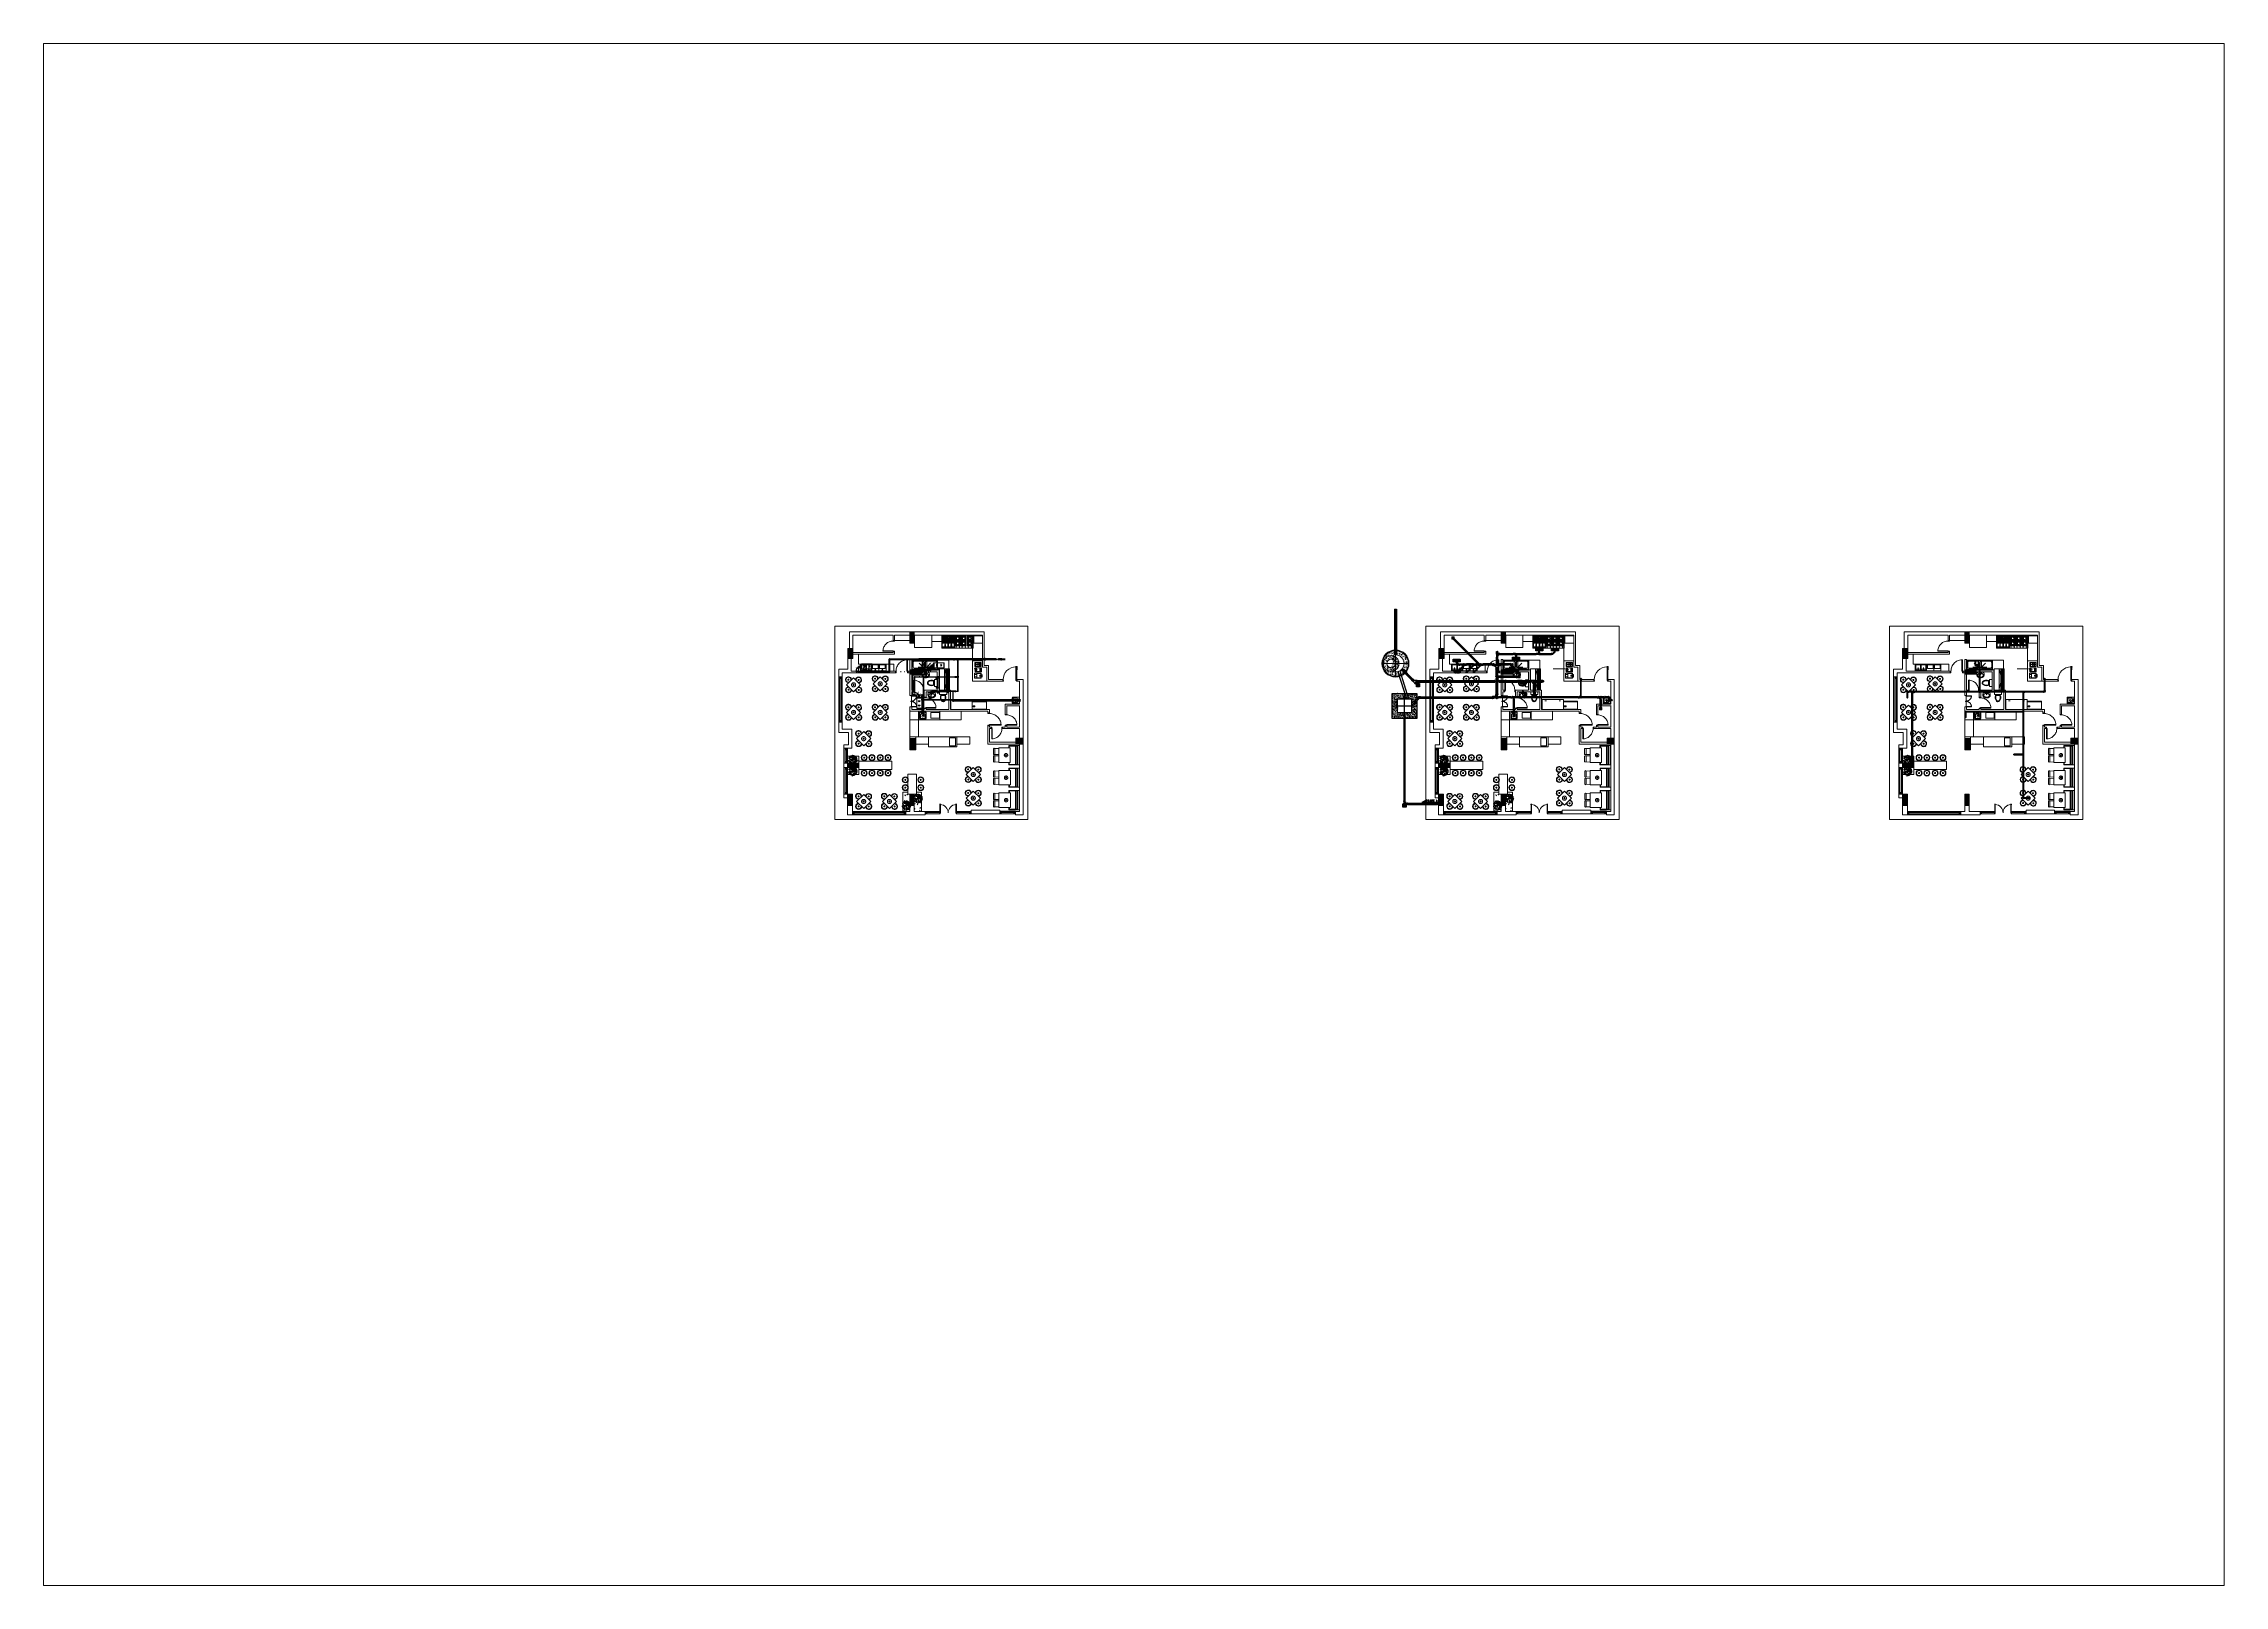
# Paper-space layout 'Layout1' of a CAD drawing. Header units: metres. Extents: x 30 to 267, y 21 to 189.
# The model-space entities are those that its viewports show. They can reach past a viewport. Long polylines and large blocks are cut down to what shows.
import ezdxf
from ezdxf.enums import TextEntityAlignment as Align

# ---------------------------------------------------------------- set-up
doc = ezdxf.new("R2010")
doc.units = ezdxf.units.M
doc.header["$LTSCALE"] = 10
doc.set_wipeout_variables(frame=1)
for name, pattern in [('AXES', [50.8, 31.75, -6.35, 6.35, -6.35]), ('CACHE', [9.525, 6.35, -3.175]), ('CENTER', [50.8, 31.75, -6.35, 6.35, -6.35]), ('CENTER2', [28.575, 19.05, -3.175, 3.175, -3.175]), ('CW', [1, 0.5, -0.25, 0, -0.25]), ('DASHDOT', [25.4, 12.7, -6.35, 0, -6.35]), ('DASHED', [19.05, 12.7, -6.35]), ('DASHED2', [9.525, 6.35, -3.175]), ('Hidden', [9.525, 6.35, -3.175]), ('HIDDEN2', [4.7625, 3.175, -1.5875]), ('HIDDEN4', [0.09375, 0.0625, -0.03125]), ('PHANTOM2', [31.75, 15.875, -3.175, 3.175, -3.175, 3.175, -3.175]), ('xp-KFCM inline base$0$DASH9', [0.1111, 0.0741, -0.037]), ('xp-KFCM inline base$0$HIDDEN', [0.375, 0.25, -0.125])]:
    doc.linetypes.add(name, pattern=pattern)
doc.layers.get('0').update_dxf_attribs({"color": 253, "lineweight": 0})
for name, color, linetype, lineweight in [('01Equipment', 253, 'Continuous', 0), ('A1-TBLK$0$S-LOGO-L', 5, 'Continuous', 0), ('CCC-ME-FE-MAIN FIRE', 202, 'Continuous', 25), ('CCC-ME-TEXT', 7, 'Continuous', 25), ('ConnectionPoints', 7, 'Continuous', 50), ('CW', 4, 'CW', 20), ('DIM1', 251, 'Continuous', 5), ('EQUIPMENT', 7, 'Continuous', 13), ('EQUIPMENT-WHITE', 253, 'Continuous', 0), ('FIXTURES', 7, 'Continuous', 25), ('Furniture', 7, 'Continuous', 13), ('PIPES-DRAIN-FITTINGS', 140, 'Continuous', 20), ('PL-DR-CENTER', 9, 'CENTER', 0), ('PL-DR-FITTING', 3, 'Continuous', 0), ('PL-DR-LEADER', 1, 'Continuous', 0), ('PL-DR-PIPE-WS', 3, 'Continuous', 0), ('PL-DR-SYMBOL', 180, 'Continuous', 0), ('PL-DR-TEXT', 7, 'Continuous', 0), ('SN-RW', 3, 'Continuous', 5), ('T2-T3-Enlragement-00-S1-COM2$0$Toilet-Dr$0$D', 4, 'Continuous', 0)]:
    doc.layers.add(name, color=color, linetype=linetype, lineweight=lineweight)
for name, color, linetype in [('04Plumbing', 4, 'Continuous'), ('08-TD_GROUND FLOOR$0$08-TD_GROUND FLOOR$0$PL-DR-SYMBOL', 2, 'Continuous'), ('_PL-CW-PIP', 1, 'Continuous'), ('_PL-DR-FITTING', 3, 'Continuous'), ('CCC-DR-FITTING', 11, 'Continuous'), ('CCC-PIPE-WP', 5, 'Continuous'), ('CCC-PIPE-WP-75', 5, 'Continuous'), ('CCC-PIPE-WP-75-SingleLine', 3, 'Continuous'), ('cold water pipe', 3, 'CENTER2'), ('DETAIL', 2, 'Continuous'), ('FITTINGS', 4, 'Continuous'), ('M - BLOCKOUT', 1, 'HIDDEN2'), ('MEC - FLOOR DRAIN', 4, 'Continuous'), ('P-CW-PIP', 150, 'DASHDOT'), ('P-POTA-WATR', 5, 'PHANTOM2'), ('P-SUPPORT', 2, 'Continuous'), ('SN-PV', 11, 'Continuous'), ('SN-PV-110', 11, 'Continuous'), ('SN-PV-110-SingleLine', 3, 'Continuous'), ('SN-PV-25', 11, 'Continuous'), ('SN-PV-25-SingleLine', 3, 'Continuous'), ('SN-PV-40', 11, 'Continuous'), ('SN-PV-40-SingleLine', 3, 'Continuous'), ('SN-PV-50', 11, 'Continuous'), ('SN-PV-50-SingleLine', 3, 'Continuous'), ('SN-PV-75', 11, 'Continuous'), ('SN-PV-75-SingleLine', 3, 'Continuous'), ('SN-RW-32', 3, 'Continuous'), ('SN-RW-32-SingleLine', 3, 'Continuous'), ('SN-RW-40', 3, 'Continuous'), ('SN-RW-40-SingleLine', 3, 'Continuous'), ('SN-RW-thin', 7, 'Continuous'), ('SN-SEW', 5, 'Continuous'), ('SN-SEW-110', 5, 'Continuous'), ('SN-SEW-110-SingleLine', 3, 'Continuous'), ('SN-SEW-160', 5, 'Continuous'), ('SN-SEW-160-SingleLine', 3, 'Continuous'), ('W-COW', 5, 'Continuous'), ('W-COW-20', 5, 'Continuous'), ('W-COW-20-SingleLine', 3, 'Continuous'), ('W-COW-25', 5, 'Continuous'), ('W-COW-25-SingleLine', 3, 'Continuous'), ('W-COW-32', 5, 'Continuous'), ('W-COW-32-SingleLine', 3, 'Continuous'), ('W-COW-40', 5, 'Continuous'), ('W-COW-40-SingleLine', 3, 'Continuous'), ('W-COW-50', 5, 'Continuous'), ('W-COW-50-SingleLine', 3, 'Continuous'), ('W-COW-75', 5, 'Continuous'), ('W-COW-75-SingleLine', 3, 'Continuous'), ('W-COW-thin', 7, 'Continuous'), ('W-HW1', 1, 'Continuous'), ('W-HW1-150', 1, 'Continuous'), ('W-HW1-150-SingleLine', 3, 'Continuous'), ('W-HW1-25', 1, 'Continuous'), ('W-HW1-25-SingleLine', 3, 'Continuous'), ('W-HW1-thin', 7, 'Continuous'), ('WC-DET1', 8, 'Continuous'), ('WC-DET2', 15, 'Continuous'), ('WC-OUTL', 7, 'Continuous')]:
    doc.layers.add(name, color=color, linetype=linetype)
doc.styles.add('PDF Arial', font='arial.ttf')
doc.styles.add('ROMAN', font='ROMANS.shx', dxfattribs={"width": 0.75})
doc.styles.add('ROMANS', font='romans.shx', dxfattribs={"width": 0.75})
pattern_1 = [(180, (-146.5379404, 49.9239478), (0, -0.00275), [0.002, -0.00075]), (270, (-146.5379404, 49.9239478), (0.00275, 0), [0.002, -0.00075])]

# ---------------------------------------------------------------- blocks, each defined once
blk = doc.blocks.new('mb-boncau1')
at = {"linetype": 'Continuous'}
for p, q in [((225, 0), (-225, 0)), ((-250, -25), (-250, -175)), ((-225, -200), (225, -200)), ((250, -175), (250, -25))]:
    blk.add_line(p, q, dxfattribs=at)
at = {"color": 44, "linetype": 'Continuous'}
for p, q in [((-133, -270), (133, -270)), ((-86, -248), (-96, -248)), ((-96, -248), (-96, -270)), ((-96, -270), (-86, -270)), ((-86, -270), (-86, -248)), ((86, -248), (96, -248)), ((86, -270), (86, -248)), ((96, -270), (86, -270)), ((96, -248), (96, -270))]:
    blk.add_line(p, q, dxfattribs=at)
at = {"linetype": 'Continuous'}
for centre, radius, start, end in [((-225, -25), 25, 90, 180), ((225, -25), 25, 0, 90), ((-225, -175), 25, 180, 270), ((264, -401), 458, 164.92686, 180), ((264, -401), 458, 180, 195.07314), ((134, -366), 323, 149.09657, 164.92686), ((134, -436), 323, 195.07314, 213.03155), ((52, -490), 226, 213.03155, 237.50023), ((0, -571), 129, 237.50023, 270), ((0, -571), 129, 270, 302.49977), ((-52, -490), 226, 302.49977, 326.96845), ((-134, -436), 323, 326.96845, 344.92686), ((-134, -366), 323, 15.07314, 30.90343), ((-264, -401), 458, 0, 15.07314), ((-264, -401), 458, 344.92686, 0), ((225, -175), 25, 270, 0)]:
    blk.add_arc(centre, radius, start, end, dxfattribs=at)
at = {"color": 44, "linetype": 'Continuous'}
for centre, radius, start, end in [((264, -401), 418, 164.92686, 180), ((264, -401), 418, 180, 195.07314), ((134, -366), 283, 160.17598, 164.92686), ((134, -436), 283, 195.07314, 213.03155), ((52, -490), 186, 213.03155, 237.50023), ((0, -571), 89.3, 237.50023, 270), ((0, -571), 89.3, 270, 302.49977), ((-52, -490), 186, 302.49977, 326.96845), ((-134, -436), 283, 326.96845, 344.92686), ((-134, -366), 283, 15.07314, 19.82402), ((-264, -401), 418, 0, 15.07314), ((-264, -401), 418, 344.92686, 0)]:
    blk.add_arc(centre, radius, start, end, dxfattribs=at)
blk = doc.blocks.new('mb-lavabo4')
for p, q in [((-261, -239), (-239, 0)), ((-239, 0), (239, 0)), ((239, 0), (261, -239)), ((-250, -136), (-250, -130)), ((-163, -26), (163, -26)), ((-163, -43), (0, -43)), ((-61, -89), (-61, -71)), ((-61, -71), (0, -71)), ((-61, -106), (-61, -89)), ((-15, -106), (-61, -106)), ((-36, -186), (0, -186)), ((28, -80), (-28, -80)), ((-28, -97), (-20, -97)), ((-26, -89), (-17, -89)), ((-16, -101), (-10, -156)), ((0, -43), (163, -43)), ((0, -71), (61, -71)), ((0, -217), (0, -159)), ((0, -186), (36, -186)), ((10, -156), (16, -101)), ((61, -106), (15, -106)), ((26, -89), (17, -89)), ((20, -97), (28, -97)), ((61, -71), (61, -89)), ((61, -89), (61, -106)), ((250, -130), (250, -136))]:
    blk.add_line(p, q)
for centre, radius in [((-43, -89), 17.4), ((0, -186), 21.7), ((0, -186), 17.4), ((43, -89), 17.4)]:
    blk.add_circle(centre, radius)
for centre, radius, start, end in [((-112, -239), 148, 169.61114, 180), ((-112, -239), 148, 180, 208.9112), ((-163, -130), 86.9, 90, 180), ((-163, -130), 104, 90, 141.75475), ((-58, -209), 210, 208.9112, 233.1301), ((-91, -248), 106, 150.43772, 180), ((-91, -248), 106, 180, 209.56228), ((-23, -162), 269, 233.1301, 252.74206), ((-48, -273), 155, 126.13941, 150.43772), ((-48, -224), 155, 209.56228, 233.86059), ((-20, -311), 203, 106.82985, 126.13941), ((-20, -185), 203, 233.86059, 253.17015), ((0, -88), 347, 252.74206, 270), ((-1, -372), 267, 93.0264, 106.82985), ((-1, -124), 267, 253.17015, 270), ((-20, -102), 4.35, 5.60706, 90), ((0, -139), 20.5, 239.74729, 300.25271), ((-1, -124), 267, 270, 286.82985), ((0, -88), 347, 270, 287.25794), ((-1, -372), 267, 73.17015, 86.45866), ((20, -102), 4.35, 90, 174.39294), ((17, -311), 203, 53.86059, 73.17015), ((17, -185), 203, 286.82985, 306.13941), ((23, -162), 269, 287.25794, 306.8699), ((45, -273), 155, 29.56228, 53.86059), ((45, -224), 155, 306.13941, 330.43772), ((163, -130), 104, 38.24525, 90), ((163, -130), 86.9, 0, 90), ((89, -248), 106, 0, 29.56228), ((89, -248), 106, 330.43772, 0), ((58, -209), 210, 306.8699, 331.0888), ((112, -239), 148, 331.0888, 0), ((112, -239), 148, 0, 10.38886)]:
    blk.add_arc(centre, radius, start, end)
blk = doc.blocks.new('bot')
at = {"layer": 'Furniture'}
for p, q in [((1375.56, 140.33), (1375.54, 140.33)), ((1375.54, 140.33), (1375.54, 140.31)), ((1375.54, 140.31), (1375.61, 140.26)), ((1375.54, 140.17), (1375.54, 140.31)), ((1375.66, 140.16), (1375.54, 140.17)), ((1375.54, 140.17), (1375.54, 140.15)), ((1375.54, 140.15), (1375.66, 140.16)), ((1375.54, 140.01), (1375.54, 140.15)), ((1375.61, 140.06), (1375.54, 140.01)), ((1375.54, 140.01), (1375.54, 139.98)), ((1375.56, 139.98), (1375.54, 139.98)), ((1375.54, 139.96), (1375.54, 139.98)), ((1375.54, 139.98), (1375.56, 139.98)), ((1375.56, 139.98), (1375.54, 139.98)), ((1375.54, 139.98), (1375.56, 139.98)), ((1375.61, 139.91), (1375.54, 139.96)), ((1375.54, 139.96), (1375.54, 139.82)), ((1375.54, 139.82), (1375.66, 139.81)), ((1375.54, 139.8), (1375.54, 139.82)), ((1375.66, 139.81), (1375.54, 139.8)), ((1375.54, 139.8), (1375.54, 139.66)), ((1375.54, 139.66), (1375.61, 139.71)), ((1375.54, 139.63), (1375.54, 139.66)), ((1375.56, 139.63), (1375.54, 139.63)), ((1375.7, 140.33), (1375.56, 140.33)), ((1375.62, 140.26), (1375.56, 140.33)), ((1375.56, 139.98), (1375.62, 140.05)), ((1375.7, 139.98), (1375.56, 139.98)), ((1375.56, 139.98), (1375.62, 139.91)), ((1375.7, 139.98), (1375.56, 139.98)), ((1375.62, 139.7), (1375.56, 139.63)), ((1375.7, 139.63), (1375.56, 139.63)), ((1375.7, 140.33), (1375.71, 140.33)), ((1375.71, 140.21), (1375.7, 140.33)), ((1375.71, 140.1), (1375.7, 139.98)), ((1375.7, 139.98), (1375.71, 139.98)), ((1375.7, 139.98), (1375.71, 139.98)), ((1375.71, 139.86), (1375.7, 139.98)), ((1375.7, 139.98), (1375.71, 139.98)), ((1375.7, 139.98), (1375.71, 139.98)), ((1375.71, 139.75), (1375.7, 139.63)), ((1375.7, 139.63), (1375.71, 139.63)), ((1375.71, 140.33), (1375.72, 140.33)), ((1375.72, 140.33), (1375.71, 140.21)), ((1375.72, 139.98), (1375.71, 140.1)), ((1375.71, 139.98), (1375.72, 139.98)), ((1375.71, 139.98), (1375.72, 139.98)), ((1375.72, 139.98), (1375.71, 139.86)), ((1375.71, 139.98), (1375.72, 139.98)), ((1375.71, 139.98), (1375.72, 139.98)), ((1375.72, 139.63), (1375.71, 139.75)), ((1375.71, 139.63), (1375.72, 139.63)), ((1375.86, 140.33), (1375.72, 140.33)), ((1375.86, 139.98), (1375.72, 139.98)), ((1375.86, 139.98), (1375.72, 139.98)), ((1375.86, 139.63), (1375.72, 139.63)), ((1375.77, 140.16), (1375.89, 140.17)), ((1375.89, 140.15), (1375.77, 140.16)), ((1375.89, 139.82), (1375.77, 139.81)), ((1375.77, 139.81), (1375.89, 139.8)), ((1375.8, 140.26), (1375.86, 140.33)), ((1375.8, 140.05), (1375.86, 139.98)), ((1375.8, 139.91), (1375.86, 139.98)), ((1375.8, 139.7), (1375.86, 139.63)), ((1375.89, 140.31), (1375.81, 140.26)), ((1375.89, 140.01), (1375.81, 140.06)), ((1375.89, 139.96), (1375.81, 139.91)), ((1375.89, 139.66), (1375.81, 139.71)), ((1375.86, 140.33), (1375.89, 140.33)), ((1375.86, 139.98), (1375.89, 139.98)), ((1375.86, 139.98), (1375.89, 139.98)), ((1375.86, 139.98), (1375.89, 139.98)), ((1375.86, 139.98), (1375.89, 139.98)), ((1375.86, 139.63), (1375.89, 139.63)), ((1375.89, 140.33), (1375.89, 140.31)), ((1375.89, 140.31), (1375.89, 140.17)), ((1375.89, 140.17), (1375.89, 140.15)), ((1375.89, 140.15), (1375.89, 140.01)), ((1375.89, 139.98), (1375.89, 140.01)), ((1375.89, 139.98), (1375.89, 139.96)), ((1375.89, 139.82), (1375.89, 139.96)), ((1375.89, 139.8), (1375.89, 139.82)), ((1375.89, 139.66), (1375.89, 139.8)), ((1375.89, 139.63), (1375.89, 139.66)), ((1375.99, 140.33), (1375.96, 140.33)), ((1375.96, 140.33), (1375.96, 140.31)), ((1375.96, 140.31), (1376.04, 140.26)), ((1375.96, 140.17), (1375.96, 140.31)), ((1376.08, 140.16), (1375.96, 140.17)), ((1375.96, 140.17), (1375.96, 140.15)), ((1375.96, 140.15), (1376.08, 140.16)), ((1375.96, 140.01), (1375.96, 140.15)), ((1376.04, 140.06), (1375.96, 140.01)), ((1375.96, 140.01), (1375.96, 139.98)), ((1375.99, 139.98), (1375.96, 139.98)), ((1375.96, 139.96), (1375.96, 139.98)), ((1375.96, 139.98), (1375.99, 139.98)), ((1375.99, 139.98), (1375.96, 139.98)), ((1375.96, 139.98), (1375.99, 139.98)), ((1376.04, 139.91), (1375.96, 139.96)), ((1375.96, 139.96), (1375.96, 139.82)), ((1375.96, 139.82), (1376.08, 139.81)), ((1375.96, 139.8), (1375.96, 139.82)), ((1376.08, 139.81), (1375.96, 139.8)), ((1375.96, 139.8), (1375.96, 139.66)), ((1375.96, 139.66), (1376.04, 139.71)), ((1375.96, 139.63), (1375.96, 139.66)), ((1375.99, 139.63), (1375.96, 139.63)), ((1376.13, 140.33), (1375.99, 140.33)), ((1376.05, 140.26), (1375.99, 140.33)), ((1375.99, 139.98), (1376.05, 140.05)), ((1376.13, 139.98), (1375.99, 139.98)), ((1375.99, 139.98), (1376.05, 139.91)), ((1376.13, 139.98), (1375.99, 139.98)), ((1376.05, 139.7), (1375.99, 139.63)), ((1376.13, 139.63), (1375.99, 139.63)), ((1376.13, 140.33), (1376.14, 140.33)), ((1376.14, 140.21), (1376.13, 140.33)), ((1376.14, 140.1), (1376.13, 139.98)), ((1376.13, 139.98), (1376.14, 139.98)), ((1376.13, 139.98), (1376.14, 139.98)), ((1376.14, 139.86), (1376.13, 139.98)), ((1376.13, 139.98), (1376.14, 139.98)), ((1376.13, 139.98), (1376.14, 139.98)), ((1376.14, 139.75), (1376.13, 139.63)), ((1376.13, 139.63), (1376.14, 139.63)), ((1376.14, 140.33), (1376.15, 140.33)), ((1376.15, 140.33), (1376.14, 140.21)), ((1376.15, 139.98), (1376.14, 140.1)), ((1376.14, 139.98), (1376.15, 139.98)), ((1376.14, 139.98), (1376.15, 139.98)), ((1376.15, 139.98), (1376.14, 139.86)), ((1376.14, 139.98), (1376.15, 139.98)), ((1376.14, 139.98), (1376.15, 139.98)), ((1376.15, 139.63), (1376.14, 139.75)), ((1376.14, 139.63), (1376.15, 139.63)), ((1376.29, 140.33), (1376.15, 140.33)), ((1376.29, 139.98), (1376.15, 139.98)), ((1376.29, 139.98), (1376.15, 139.98)), ((1376.29, 139.63), (1376.15, 139.63)), ((1376.19, 140.16), (1376.31, 140.17)), ((1376.31, 140.15), (1376.19, 140.16)), ((1376.31, 139.82), (1376.19, 139.81)), ((1376.19, 139.81), (1376.31, 139.8)), ((1376.23, 140.26), (1376.29, 140.33)), ((1376.23, 140.05), (1376.29, 139.98)), ((1376.23, 139.91), (1376.29, 139.98)), ((1376.23, 139.7), (1376.29, 139.63)), ((1376.31, 140.31), (1376.24, 140.26)), ((1376.31, 140.01), (1376.24, 140.06)), ((1376.31, 139.96), (1376.24, 139.91)), ((1376.31, 139.66), (1376.24, 139.71)), ((1376.29, 140.33), (1376.31, 140.33)), ((1376.29, 139.98), (1376.31, 139.98)), ((1376.29, 139.98), (1376.31, 139.98)), ((1376.29, 139.98), (1376.31, 139.98)), ((1376.29, 139.98), (1376.31, 139.98)), ((1376.29, 139.63), (1376.31, 139.63)), ((1376.31, 140.33), (1376.31, 140.31)), ((1376.31, 140.31), (1376.31, 140.17)), ((1376.31, 140.17), (1376.31, 140.15)), ((1376.31, 140.15), (1376.31, 140.01)), ((1376.31, 139.98), (1376.31, 140.01)), ((1376.31, 139.98), (1376.31, 139.96)), ((1376.31, 139.82), (1376.31, 139.96)), ((1376.31, 139.8), (1376.31, 139.82)), ((1376.31, 139.66), (1376.31, 139.8)), ((1376.31, 139.63), (1376.31, 139.66)), ((1376.41, 140.33), (1376.39, 140.33)), ((1376.39, 140.33), (1376.39, 140.31)), ((1376.39, 140.31), (1376.46, 140.26)), ((1376.39, 140.17), (1376.39, 140.31)), ((1376.51, 140.16), (1376.39, 140.17)), ((1376.39, 140.17), (1376.39, 140.15)), ((1376.39, 140.15), (1376.51, 140.16)), ((1376.39, 140.01), (1376.39, 140.15)), ((1376.46, 140.06), (1376.39, 140.01)), ((1376.39, 140.01), (1376.39, 139.98)), ((1376.41, 139.98), (1376.39, 139.98)), ((1376.39, 139.96), (1376.39, 139.98)), ((1376.39, 139.98), (1376.41, 139.98)), ((1376.41, 139.98), (1376.39, 139.98)), ((1376.39, 139.98), (1376.41, 139.98)), ((1376.46, 139.91), (1376.39, 139.96)), ((1376.39, 139.96), (1376.39, 139.82)), ((1376.39, 139.82), (1376.51, 139.81)), ((1376.39, 139.8), (1376.39, 139.82)), ((1376.51, 139.81), (1376.39, 139.8)), ((1376.39, 139.8), (1376.39, 139.66)), ((1376.39, 139.66), (1376.46, 139.71)), ((1376.39, 139.63), (1376.39, 139.66)), ((1376.41, 139.63), (1376.39, 139.63)), ((1376.55, 140.33), (1376.41, 140.33)), ((1376.47, 140.26), (1376.41, 140.33)), ((1376.41, 139.98), (1376.47, 140.05)), ((1376.55, 139.98), (1376.41, 139.98)), ((1376.41, 139.98), (1376.47, 139.91)), ((1376.55, 139.98), (1376.41, 139.98)), ((1376.47, 139.7), (1376.41, 139.63)), ((1376.55, 139.63), (1376.41, 139.63)), ((1376.55, 140.33), (1376.56, 140.33)), ((1376.56, 140.21), (1376.55, 140.33)), ((1376.56, 140.1), (1376.55, 139.98)), ((1376.55, 139.98), (1376.56, 139.98)), ((1376.55, 139.98), (1376.56, 139.98)), ((1376.56, 139.86), (1376.55, 139.98)), ((1376.55, 139.98), (1376.56, 139.98)), ((1376.55, 139.98), (1376.56, 139.98)), ((1376.56, 139.75), (1376.55, 139.63)), ((1376.55, 139.63), (1376.56, 139.63)), ((1376.56, 140.33), (1376.57, 140.33)), ((1376.57, 140.33), (1376.56, 140.21)), ((1376.57, 139.98), (1376.56, 140.1)), ((1376.56, 139.98), (1376.57, 139.98)), ((1376.56, 139.98), (1376.57, 139.98)), ((1376.57, 139.98), (1376.56, 139.86)), ((1376.56, 139.98), (1376.57, 139.98)), ((1376.56, 139.98), (1376.57, 139.98)), ((1376.57, 139.63), (1376.56, 139.75)), ((1376.56, 139.63), (1376.57, 139.63)), ((1376.71, 140.33), (1376.57, 140.33)), ((1376.71, 139.98), (1376.57, 139.98)), ((1376.71, 139.98), (1376.57, 139.98)), ((1376.71, 139.63), (1376.57, 139.63)), ((1376.62, 140.16), (1376.74, 140.17)), ((1376.74, 140.15), (1376.62, 140.16)), ((1376.74, 139.82), (1376.62, 139.81)), ((1376.62, 139.81), (1376.74, 139.8)), ((1376.65, 140.26), (1376.71, 140.33)), ((1376.65, 140.05), (1376.71, 139.98)), ((1376.65, 139.91), (1376.71, 139.98)), ((1376.65, 139.7), (1376.71, 139.63)), ((1376.74, 140.31), (1376.66, 140.26)), ((1376.74, 140.01), (1376.66, 140.06)), ((1376.74, 139.96), (1376.66, 139.91)), ((1376.74, 139.66), (1376.66, 139.71)), ((1376.71, 140.33), (1376.74, 140.33)), ((1376.71, 139.98), (1376.74, 139.98)), ((1376.71, 139.98), (1376.74, 139.98)), ((1376.71, 139.98), (1376.74, 139.98)), ((1376.71, 139.98), (1376.74, 139.98)), ((1376.71, 139.63), (1376.74, 139.63)), ((1376.74, 140.33), (1376.74, 140.31)), ((1376.74, 140.31), (1376.74, 140.17)), ((1376.74, 140.17), (1376.74, 140.15)), ((1376.74, 140.15), (1376.74, 140.01)), ((1376.74, 139.98), (1376.74, 140.01)), ((1376.74, 139.98), (1376.74, 139.96)), ((1376.74, 139.82), (1376.74, 139.96)), ((1376.74, 139.8), (1376.74, 139.82)), ((1376.74, 139.66), (1376.74, 139.8)), ((1376.74, 139.63), (1376.74, 139.66))]:
    blk.add_line(p, q, dxfattribs=at)
blk.add_lwpolyline([(1375.49, 140.48), (1376.79, 140.48), (1376.79, 139.58), (1375.49, 139.58)], close=True, dxfattribs=at)
for centre, radius in [((1375.6, 140.41), 0.02), ((1375.6, 140.41), 0.015), ((1375.71, 140.16), 0.105), ((1375.71, 139.81), 0.105), ((1375.83, 140.41), 0.02), ((1375.83, 140.41), 0.015), ((1376.02, 140.41), 0.02), ((1376.02, 140.41), 0.015), ((1376.14, 140.16), 0.105), ((1376.14, 139.81), 0.105), ((1376.25, 140.41), 0.02), ((1376.25, 140.41), 0.015), ((1376.45, 140.41), 0.02), ((1376.45, 140.41), 0.015), ((1376.56, 140.16), 0.105), ((1376.56, 139.81), 0.105), ((1376.68, 140.41), 0.02), ((1376.68, 140.41), 0.015)]:
    blk.add_circle(centre, radius, dxfattribs=at)
for centre, start, end in [((1375.71, 140.16), 92.894, 177.106), ((1375.71, 140.16), 182.894, 267.106), ((1375.71, 139.81), 92.894, 177.106), ((1375.71, 139.81), 182.894, 267.106), ((1375.71, 140.16), 2.894, 87.106), ((1375.71, 140.16), 272.894, 357.106), ((1375.71, 139.81), 2.894, 87.106), ((1375.71, 139.81), 272.894, 357.106), ((1376.14, 140.16), 92.894, 177.106), ((1376.14, 140.16), 182.894, 267.106), ((1376.14, 139.81), 92.894, 177.106), ((1376.14, 139.81), 182.894, 267.106), ((1376.14, 140.16), 2.894, 87.106), ((1376.14, 140.16), 272.894, 357.106), ((1376.14, 139.81), 2.894, 87.106), ((1376.14, 139.81), 272.894, 357.106), ((1376.56, 140.16), 92.894, 177.106), ((1376.56, 140.16), 182.894, 267.106), ((1376.56, 139.81), 92.894, 177.106), ((1376.56, 139.81), 182.894, 267.106), ((1376.56, 140.16), 2.894, 87.106), ((1376.56, 140.16), 272.894, 357.106), ((1376.56, 139.81), 2.894, 87.106), ((1376.56, 139.81), 272.894, 357.106)]:
    blk.add_arc(centre, 0.14, start, end, dxfattribs=at)
blk = doc.blocks.new('gril')
at = {"layer": 'Furniture'}
h = blk.add_hatch(dxfattribs=at)
h.set_pattern_fill('ZIGZAG', color=256, scale=0.0875, angle=450, style=0)
h.set_pattern_definition([(90, (1936.852645, 1847.749604), (-0.00969145569, 0.0109375), [0.0109375, -0.0109375]), (180, (1936.852645, 1847.760541), (-0.00969145569, -0.0109375), [0.00969145569, -0.00969145569])])
h.paths.add_polyline_path([(1373.88, 137.62), (1373.83, 137.62), (1373.83, 137.76), (1373.88, 137.76)])
h = blk.add_hatch(dxfattribs=at)
h.set_pattern_fill('ZIGZAG', color=256, scale=0.0875, angle=450, style=0)
h.set_pattern_definition([(90, (1936.852645, 1847.413456), (-0.00969145569, 0.0109375), [0.0109375, -0.0109375]), (180, (1936.852645, 1847.424393), (-0.00969145569, -0.0109375), [0.00969145569, -0.00969145569])])
h.paths.add_polyline_path([(1374.31, 137.62), (1374.27, 137.62), (1374.27, 137.76), (1374.31, 137.76)])
for p, q in [((1373.66, 138.26), (1374.05, 138.26)), ((1373.66, 138.26), (1373.66, 137.87)), ((1373.66, 137.92), (1373.66, 138.21)), ((1373.66, 137.87), (1373.85, 137.87)), ((1373.66, 137.87), (1373.66, 137.61)), ((1373.68, 138.21), (1373.68, 137.92)), ((1373.68, 138.19), (1374.04, 138.19)), ((1373.68, 138.14), (1374.04, 138.14)), ((1373.68, 138.09), (1374.04, 138.09)), ((1373.68, 138.04), (1374.04, 138.04)), ((1373.68, 137.99), (1374.04, 137.99)), ((1373.68, 137.94), (1374.04, 137.94)), ((1373.69, 138.24), (1374.02, 138.24)), ((1373.69, 137.9), (1373.69, 138.23)), ((1373.71, 137.89), (1374, 137.89)), ((1374, 138.25), (1373.72, 138.25)), ((1374, 138.24), (1373.72, 138.24)), ((1373.72, 137.89), (1374, 137.89)), ((1374, 137.88), (1373.72, 137.88)), ((1373.74, 137.89), (1373.74, 138.24)), ((1373.8, 137.89), (1373.8, 138.24)), ((1373.84, 137.87), (1373.85, 137.87)), ((1373.85, 137.77), (1373.85, 137.88)), ((1373.85, 137.77), (1373.85, 137.88)), ((1373.85, 137.87), (1373.86, 137.87)), ((1373.86, 137.89), (1373.86, 138.24)), ((1373.86, 137.77), (1373.86, 137.88)), ((1373.86, 137.77), (1373.86, 137.88)), ((1373.86, 137.87), (1374.05, 137.87)), ((1373.86, 137.87), (1373.87, 137.87)), ((1373.91, 137.89), (1373.91, 138.24)), ((1373.97, 137.89), (1373.97, 138.24)), ((1374.02, 137.9), (1374.02, 138.23)), ((1374.04, 137.92), (1374.04, 138.21)), ((1374.05, 137.87), (1374.05, 138.26)), ((1374.05, 138.21), (1374.05, 137.92)), ((1374.05, 137.87), (1374.05, 137.61)), ((1374.09, 138.26), (1374.49, 138.26)), ((1374.09, 138.26), (1374.09, 137.87)), ((1374.09, 137.87), (1374.28, 137.87)), ((1374.09, 137.87), (1374.09, 137.61)), ((1374.1, 137.92), (1374.1, 138.21)), ((1374.11, 138.21), (1374.11, 137.92)), ((1374.11, 138.19), (1374.47, 138.19)), ((1374.11, 138.14), (1374.47, 138.14)), ((1374.11, 138.09), (1374.47, 138.09)), ((1374.11, 138.04), (1374.47, 138.04)), ((1374.11, 137.99), (1374.47, 137.99)), ((1374.11, 137.94), (1374.47, 137.94)), ((1374.12, 138.24), (1374.45, 138.24)), ((1374.12, 137.9), (1374.12, 138.23)), ((1374.14, 137.89), (1374.44, 137.89)), ((1374.43, 138.25), (1374.15, 138.25)), ((1374.43, 138.24), (1374.15, 138.24)), ((1374.15, 137.89), (1374.43, 137.89)), ((1374.43, 137.88), (1374.15, 137.88)), ((1374.18, 137.89), (1374.18, 138.24)), ((1374.23, 137.89), (1374.23, 138.24)), ((1374.27, 137.87), (1374.28, 137.87)), ((1374.28, 137.77), (1374.28, 137.88)), ((1374.29, 137.89), (1374.29, 138.24)), ((1374.29, 137.77), (1374.29, 137.88)), ((1374.29, 137.77), (1374.29, 137.88)), ((1374.29, 137.77), (1374.29, 137.88)), ((1374.29, 137.87), (1374.49, 137.87)), ((1374.29, 137.87), (1374.3, 137.87)), ((1374.29, 137.87), (1374.29, 137.87)), ((1374.34, 137.89), (1374.34, 138.24)), ((1374.4, 137.89), (1374.4, 138.24)), ((1374.46, 137.9), (1374.46, 138.23)), ((1374.47, 137.92), (1374.47, 138.21)), ((1374.48, 138.21), (1374.48, 137.92)), ((1374.49, 137.87), (1374.49, 138.26)), ((1374.49, 137.87), (1374.49, 137.61)), ((1374.53, 137.59), (1373.63, 137.59)), ((1374.05, 137.61), (1373.66, 137.61)), ((1373.83, 137.76), (1373.88, 137.76)), ((1373.83, 137.62), (1373.83, 137.76)), ((1373.88, 137.62), (1373.83, 137.62)), ((1373.84, 137.77), (1373.84, 137.76)), ((1373.84, 137.77), (1373.84, 137.76)), ((1373.84, 137.77), (1373.85, 137.77)), ((1373.84, 137.77), (1373.85, 137.77)), ((1373.84, 137.62), (1373.84, 137.62)), ((1373.84, 137.62), (1373.84, 137.62)), ((1373.86, 137.61), (1373.85, 137.61)), ((1373.86, 137.61), (1373.85, 137.61)), ((1373.86, 137.77), (1373.87, 137.77)), ((1373.86, 137.77), (1373.87, 137.77)), ((1373.87, 137.77), (1373.87, 137.76)), ((1373.87, 137.77), (1373.87, 137.76)), ((1373.87, 137.62), (1373.87, 137.62)), ((1373.87, 137.62), (1373.87, 137.62)), ((1373.88, 137.76), (1373.88, 137.62)), ((1374.49, 137.61), (1374.09, 137.61)), ((1374.27, 137.77), (1374.27, 137.76)), ((1374.27, 137.77), (1374.27, 137.76)), ((1374.27, 137.76), (1374.31, 137.76)), ((1374.27, 137.62), (1374.27, 137.76)), ((1374.27, 137.62), (1374.27, 137.62)), ((1374.27, 137.62), (1374.27, 137.62)), ((1374.31, 137.62), (1374.27, 137.62)), ((1374.28, 137.77), (1374.28, 137.77)), ((1374.28, 137.77), (1374.28, 137.77)), ((1374.29, 137.61), (1374.28, 137.61)), ((1374.29, 137.61), (1374.28, 137.61)), ((1374.29, 137.77), (1374.3, 137.77)), ((1374.29, 137.77), (1374.3, 137.77)), ((1374.3, 137.77), (1374.3, 137.76)), ((1374.3, 137.62), (1374.3, 137.62)), ((1374.31, 137.77), (1374.31, 137.76)), ((1374.31, 137.76), (1374.31, 137.62)), ((1374.31, 137.62), (1374.31, 137.62))]:
    blk.add_line(p, q, dxfattribs=at)
for points in [[(1374.53, 138.42), (1374.53, 138.32), (1373.63, 138.32), (1373.63, 138.42)], [(1374.53, 138.42), (1374.53, 137.52), (1373.63, 137.52), (1373.63, 138.42)], [(1373.72, 138.39), (1373.72, 138.35), (1373.69, 138.35), (1373.69, 138.39)], [(1373.75, 138.39), (1373.75, 138.35), (1373.73, 138.35), (1373.73, 138.39)], [(1373.79, 138.39), (1373.79, 138.35), (1373.77, 138.35), (1373.77, 138.39)], [(1373.83, 138.39), (1373.83, 138.35), (1373.81, 138.35), (1373.81, 138.39)], [(1373.87, 138.39), (1373.87, 138.35), (1373.84, 138.35), (1373.84, 138.39)], [(1373.91, 138.39), (1373.91, 138.35), (1373.88, 138.35), (1373.88, 138.39)], [(1373.95, 138.39), (1373.95, 138.35), (1373.92, 138.35), (1373.92, 138.39)], [(1373.99, 138.39), (1373.99, 138.35), (1373.96, 138.35), (1373.96, 138.39)], [(1374.02, 138.39), (1374.02, 138.35), (1374, 138.35), (1374, 138.39)], [(1374.06, 138.39), (1374.06, 138.35), (1374.04, 138.35), (1374.04, 138.39)], [(1374.1, 138.39), (1374.1, 138.35), (1374.08, 138.35), (1374.08, 138.39)], [(1374.14, 138.39), (1374.14, 138.35), (1374.11, 138.35), (1374.11, 138.39)], [(1374.18, 138.39), (1374.18, 138.35), (1374.15, 138.35), (1374.15, 138.39)], [(1374.22, 138.39), (1374.22, 138.35), (1374.19, 138.35), (1374.19, 138.39)], [(1374.26, 138.39), (1374.26, 138.35), (1374.23, 138.35), (1374.23, 138.39)], [(1374.29, 138.39), (1374.29, 138.35), (1374.27, 138.35), (1374.27, 138.39)], [(1374.33, 138.39), (1374.33, 138.35), (1374.31, 138.35), (1374.31, 138.39)], [(1374.37, 138.39), (1374.37, 138.35), (1374.35, 138.35), (1374.35, 138.39)], [(1374.41, 138.39), (1374.41, 138.35), (1374.38, 138.35), (1374.38, 138.39)], [(1374.45, 138.39), (1374.45, 138.35), (1374.42, 138.35), (1374.42, 138.39)], [(1374.49, 138.39), (1374.49, 138.35), (1374.46, 138.35), (1374.46, 138.39)]]:
    blk.add_lwpolyline(points, close=True, dxfattribs=at)
at = {"layer": 'Furniture', "extrusion": (0, 0, -1)}
for centre, major_axis, ratio, start_param, end_param in [((1373.72, 138.21), (0.0506, 0), 0.886076, 3.141593, 4.712389), ((1373.72, 137.92), (-0.0506, 0), 0.886076, 4.712389, 6.283185), ((1373.72, 138.21), (0.0394, 0), 0.886076, 3.141593, 4.712389), ((1373.72, 137.92), (-0.0394, 0), 0.886076, 4.712389, 6.283185), ((1374, 138.21), (-0.0506, 0), 0.886076, 1.570796, 3.141593), ((1374, 138.21), (0.0394, 0), 0.886076, 4.712389, 6.283185), ((1374, 137.92), (-0.0394, 0), 0.886076, 3.141593, 4.712389), ((1374, 137.92), (-0.0506, 0), 0.886076, 3.141593, 4.712389), ((1374.15, 138.21), (0.0506, 0), 0.886076, 3.141593, 4.712389), ((1374.15, 137.92), (-0.0506, 0), 0.886076, 4.712389, 6.283185), ((1374.15, 138.21), (0.0394, 0), 0.886076, 3.141593, 4.712389), ((1374.15, 137.92), (-0.0394, 0), 0.886076, 4.712389, 6.283185), ((1374.43, 138.21), (-0.0506, 0), 0.886076, 1.570796, 3.141593), ((1374.43, 138.21), (0.0394, 0), 0.886076, 4.712389, 6.283185), ((1374.43, 137.92), (-0.0394, 0), 0.886076, 3.141593, 4.712389), ((1374.43, 137.92), (-0.0506, 0), 0.886076, 3.141593, 4.712389), ((1373.84, 137.77), (-0.00563, 0), 0.886076, 0, 1.570796), ((1373.84, 137.77), (-0.00338, 0), 0.886076, 0, 1.570796), ((1373.85, 137.62), (-0.0113, 0), 0.886076, 4.712389, 6.283185), ((1373.85, 137.62), (-0.009, 0), 0.886076, 4.712389, 6.283185), ((1373.85, 137.77), (-0.000746, 0.000746), 1, 2.356194, 3.926991), ((1373.85, 137.77), (-0.00338, 0), 0.886076, 3.141593, 4.712389), ((1373.86, 137.77), (0.000746, 0.000746), 1, 2.356194, 3.926991), ((1373.86, 137.77), (0.00338, 0), 0.886076, 1.570796, 3.141593), ((1373.86, 137.62), (0.0113, 0), 0.886076, 0, 1.570796), ((1373.86, 137.62), (0.009, 0), 0.886076, 0, 1.570796), ((1373.87, 137.77), (0.00563, 0), 0.886076, -1.570796, 0), ((1373.87, 137.77), (0.00338, 0), 0.886076, -1.570796, 0), ((1374.28, 137.77), (-0.00563, 0), 0.886076, 0, 1.570796), ((1374.28, 137.77), (-0.00338, 0), 0.886076, 0, 1.570796), ((1374.28, 137.62), (-0.0113, 0), 0.886076, 4.712389, 6.283185), ((1374.28, 137.62), (-0.009, 0), 0.886076, 4.712389, 6.283185), ((1374.28, 137.77), (-0.000746, 0.000746), 1, 2.356194, 3.926991), ((1374.28, 137.77), (-0.00338, 0), 0.886076, 3.141593, 4.712389), ((1374.29, 137.77), (0.000746, 0.000746), 1, 2.356194, 3.926991), ((1374.29, 137.77), (0.00338, 0), 0.886076, 1.570796, 3.141593), ((1374.29, 137.62), (0.0113, 0), 0.886076, 0, 1.570796), ((1374.29, 137.62), (0.009, 0), 0.886076, 0, 1.570796), ((1374.3, 137.77), (0.00563, 0), 0.886076, -1.570796, 0), ((1374.3, 137.77), (0.00338, 0), 0.886076, -1.570796, 0)]:
    blk.add_ellipse(centre, major_axis=major_axis, ratio=ratio, start_param=start_param, end_param=end_param, dxfattribs=at)
blk = doc.blocks.new('fri')
at = {"layer": 'Furniture'}
for p, q in [((1373.66, 141.26), (1372.26, 140.91)), ((1372.26, 141.26), (1373.66, 140.91)), ((1372.37, 141.11), (1372.34, 141.11)), ((1372.37, 141.11), (1372.34, 141.11)), ((1372.54, 141.11), (1372.5, 141.11)), ((1372.54, 141.11), (1372.5, 141.11)), ((1372.7, 141.11), (1372.66, 141.11)), ((1372.7, 141.11), (1372.66, 141.11)), ((1372.86, 141.11), (1372.83, 141.11)), ((1372.86, 141.11), (1372.83, 141.11)), ((1373.03, 141.11), (1372.99, 141.11)), ((1373.03, 141.11), (1372.99, 141.11)), ((1373.19, 141.11), (1373.15, 141.11)), ((1373.19, 141.11), (1373.15, 141.11)), ((1373.35, 141.11), (1373.31, 141.11)), ((1373.35, 141.11), (1373.31, 141.11)), ((1373.52, 141.11), (1373.48, 141.11)), ((1373.52, 141.11), (1373.48, 141.11)), ((1373.68, 141.11), (1373.64, 141.11)), ((1373.68, 141.11), (1373.64, 141.11))]:
    blk.add_line(p, q, dxfattribs=at)
at = {"layer": 'Furniture', "linetype": 'ByBlock'}
for p, q in [((1373.76, 141.2), (1372.26, 141.2)), ((1373.76, 141.02), (1372.26, 141.02))]:
    blk.add_line(p, q, dxfattribs=at)
at = {"layer": 'Furniture'}
for points in [[(1372.26, 140.56), (1373.76, 140.56), (1373.76, 141.26), (1372.26, 141.26)], [(1372.26, 141.26), (1373.76, 141.26), (1373.76, 140.91), (1372.26, 140.91)], [(1372.27, 141.19), (1372.27, 141.03), (1372.44, 141.03), (1372.44, 141.19)], [(1372.44, 141.19), (1372.44, 141.03), (1372.6, 141.03), (1372.6, 141.19)], [(1372.6, 141.19), (1372.6, 141.03), (1372.76, 141.03), (1372.76, 141.19)], [(1372.76, 141.19), (1372.76, 141.03), (1372.93, 141.03), (1372.93, 141.19)], [(1372.93, 141.19), (1372.93, 141.03), (1373.09, 141.03), (1373.09, 141.19)], [(1373.09, 141.19), (1373.09, 141.03), (1373.25, 141.03), (1373.25, 141.19)], [(1373.25, 141.19), (1373.25, 141.03), (1373.42, 141.03), (1373.42, 141.19)], [(1373.42, 141.19), (1373.42, 141.03), (1373.58, 141.03), (1373.58, 141.19)], [(1373.58, 141.19), (1373.58, 141.03), (1373.74, 141.03), (1373.74, 141.19)]]:
    blk.add_lwpolyline(points, close=True, dxfattribs=at)
for points in [[(1372.29, 141.16), (1372.29, 141.06, 0.414214), (1372.3, 141.05), (1372.41, 141.05, 0.414214), (1372.42, 141.06), (1372.42, 141.16, 0.414214), (1372.41, 141.17), (1372.3, 141.17, 0.414214)], [(1372.46, 141.16), (1372.46, 141.06, 0.414214), (1372.47, 141.05), (1372.57, 141.05, 0.414214), (1372.58, 141.06), (1372.58, 141.16, 0.414214), (1372.57, 141.17), (1372.47, 141.17, 0.414214)], [(1372.62, 141.16), (1372.62, 141.06, 0.414214), (1372.63, 141.05), (1372.73, 141.05, 0.414214), (1372.74, 141.06), (1372.74, 141.16, 0.414214), (1372.73, 141.17), (1372.63, 141.17, 0.414214)], [(1372.78, 141.16), (1372.78, 141.06, 0.414214), (1372.79, 141.05), (1372.9, 141.05, 0.414214), (1372.91, 141.06), (1372.91, 141.16, 0.414214), (1372.9, 141.17), (1372.79, 141.17, 0.414214)], [(1372.95, 141.16), (1372.95, 141.06, 0.414214), (1372.96, 141.05), (1373.06, 141.05, 0.414214), (1373.07, 141.06), (1373.07, 141.16, 0.414214), (1373.06, 141.17), (1372.96, 141.17, 0.414214)], [(1373.11, 141.16), (1373.11, 141.06, 0.414214), (1373.12, 141.05), (1373.22, 141.05, 0.414214), (1373.23, 141.06), (1373.23, 141.16, 0.414214), (1373.22, 141.17), (1373.12, 141.17, 0.414214)], [(1373.27, 141.16), (1373.27, 141.06, 0.414214), (1373.28, 141.05), (1373.39, 141.05, 0.414214), (1373.4, 141.06), (1373.4, 141.16, 0.414214), (1373.39, 141.17), (1373.28, 141.17, 0.414214)], [(1373.44, 141.16), (1373.44, 141.06, 0.414214), (1373.45, 141.05), (1373.55, 141.05, 0.414214), (1373.56, 141.06), (1373.56, 141.16, 0.414214), (1373.55, 141.17), (1373.45, 141.17, 0.414214)], [(1373.6, 141.16), (1373.6, 141.06, 0.414214), (1373.61, 141.05), (1373.71, 141.05, 0.414214), (1373.72, 141.06), (1373.72, 141.16, 0.414214), (1373.71, 141.17), (1373.61, 141.17, 0.414214)]]:
    blk.add_lwpolyline(points, format="xyb", close=True, dxfattribs=at)
for centre in [(1372.36, 141.11), (1372.52, 141.11), (1372.68, 141.11), (1372.84, 141.11), (1373.01, 141.11), (1373.17, 141.11), (1373.33, 141.11), (1373.5, 141.11), (1373.66, 141.11)]:
    blk.add_ellipse(centre, major_axis=(0, -0.0305), ratio=0.644353, dxfattribs=at)
blk = doc.blocks.new('A$C70A3162A')
at = {"layer": 'Furniture'}
for p, q in [((0, 0.427), (0.094, 0.44)), ((0, 0.11), (0, 0.427)), ((0, 0.427), (0, 0.11)), ((0.6, 0.427), (0, 0.427)), ((0.6, 0.427), (0, 0.427)), ((0.6, 0.11), (0, 0.11)), ((0, 0.11), (0.6, 0.11)), ((0.293, 0.1), (0, 0.1)), ((0, 0.1), (0, 0.08)), ((0.293, 0.08), (0, 0.08)), ((0.011, 0.1), (0.011, 0.11)), ((0.506, 0.44), (0.094, 0.44)), ((0.283, 0.1), (0.283, 0.11)), ((0.293, 0.08), (0.293, 0.1)), ((0.303, 0.08), (0.303, 0.1)), ((0.6, 0.1), (0.303, 0.1)), ((0.6, 0.1), (0.303, 0.1)), ((0.303, 0.08), (0.6, 0.08)), ((0.6, 0.08), (0.303, 0.08)), ((0.313, 0.1), (0.313, 0.11)), ((0.561, 0.329), (0.487, 0.329)), ((0.487, 0.329), (0.487, 0.316)), ((0.487, 0.316), (0.561, 0.316)), ((0.561, 0.301), (0.487, 0.301)), ((0.487, 0.301), (0.487, 0.288)), ((0.487, 0.288), (0.561, 0.288)), ((0.6, 0.427), (0.506, 0.44)), ((0.561, 0.316), (0.561, 0.329)), ((0.561, 0.288), (0.561, 0.301)), ((0.59, 0.1), (0.59, 0.11)), ((0.6, 0.11), (0.6, 0.427)), ((0.6, 0.11), (0.6, 0.427)), ((0.6, 0.08), (0.6, 0.1)), ((0.6, 0.08), (0.6, 0.1))]:
    blk.add_line(p, q, dxfattribs=at)
blk = doc.blocks.new('fdfddsd')
at = {"layer": 'Furniture'}
for p, q in [((1373.68, 52.15), (1373.68, 52.13)), ((1373.68, 52.15), (1373.87, 52.15)), ((1373.87, 52.15), (1373.68, 52.15)), ((1373.68, 52.13), (1373.87, 52.13)), ((1373.68, 52.13), (1373.87, 52.13)), ((1373.7, 52.08), (1373.7, 52.13)), ((1373.84, 52.08), (1373.84, 52.13)), ((1373.87, 52.13), (1373.87, 52.15)), ((1373.6, 52.08), (1373.95, 52.08)), ((1373.6, 51.6), (1373.6, 52.08)), ((1373.6, 51.9), (1373.6, 52.04)), ((1373.95, 51.6), (1373.6, 51.6)), ((1373.61, 52.06), (1373.93, 52.06)), ((1373.61, 51.76), (1373.61, 52.06)), ((1373.61, 51.76), (1373.93, 51.76)), ((1373.62, 51.78), (1373.62, 52.03)), ((1373.64, 52.05), (1373.9, 52.05)), ((1373.64, 51.76), (1373.9, 51.76)), ((1373.69, 51.6), (1373.69, 51.76)), ((1373.85, 51.6), (1373.85, 51.76)), ((1373.92, 51.78), (1373.92, 52.03)), ((1373.93, 51.76), (1373.93, 52.06)), ((1373.95, 52.08), (1373.95, 51.6))]:
    blk.add_line(p, q, dxfattribs=at)
blk.add_circle((1373.77, 52), 0.0421, dxfattribs=at)
for centre, start, end in [((1373.64, 52.03), 90, 180), ((1373.64, 51.78), 180, 270), ((1373.9, 52.03), 360, 90), ((1373.9, 51.78), 270, 360)]:
    blk.add_arc(centre, 0.0219, start, end, dxfattribs=at)
blk = doc.blocks.new('dfdfddsfds')
at = {"layer": 'Furniture'}
for p, q in [((1372.6, 52.12), (1372.6, 52.1)), ((1372.63, 52.12), (1372.6, 52.12)), ((1372.6, 52.1), (1372.63, 52.1)), ((1373.03, 52.15), (1372.63, 52.15)), ((1372.63, 52.15), (1372.63, 52.01)), ((1373.03, 52.15), (1372.66, 52.15)), ((1372.66, 52.15), (1373.03, 52.15)), ((1372.66, 52.15), (1372.66, 52.15)), ((1372.66, 52.14), (1372.71, 52.14)), ((1372.66, 52.14), (1372.66, 52.01)), ((1372.67, 52.15), (1372.67, 52.14)), ((1372.67, 52.15), (1372.67, 52.15)), ((1372.68, 52.15), (1372.68, 52.14)), ((1372.68, 52.15), (1372.68, 52.15)), ((1372.84, 52.14), (1372.71, 52.14)), ((1372.84, 52.14), (1372.71, 52.14)), ((1372.71, 52.14), (1372.71, 52.01)), ((1372.72, 52.01), (1372.72, 52.12)), ((1372.96, 52.12), (1372.73, 52.13)), ((1372.84, 52.15), (1372.84, 52.13)), ((1372.86, 52.15), (1372.86, 52.13)), ((1372.96, 52.14), (1372.86, 52.14)), ((1372.86, 52.14), (1372.96, 52.14)), ((1372.96, 51.89), (1372.96, 52.12)), ((1373, 52.06), (1372.97, 52.13)), ((1372.97, 52.13), (1373, 52.06)), ((1373.03, 52.15), (1373.03, 52.14)), ((1373.07, 52.15), (1373.03, 52.15)), ((1373.03, 52.15), (1373.03, 52.15)), ((1373.06, 52.15), (1373.03, 52.15)), ((1373.03, 52.08), (1373.03, 52.14)), ((1373.03, 52.14), (1373.04, 52.14)), ((1373.03, 52.08), (1373.03, 52.08)), ((1373.04, 52.08), (1373.03, 52.08)), ((1373.04, 52.14), (1373.04, 52.08)), ((1373.05, 52.12), (1373.04, 52.12)), ((1373.05, 52.1), (1373.04, 52.1)), ((1373.05, 51.86), (1373.05, 52.15)), ((1373.06, 52.15), (1373.06, 52.15)), ((1373.06, 52.15), (1373.06, 52.15)), ((1373.06, 52.15), (1373.06, 52.15)), ((1373.06, 52.15), (1373.07, 52.15)), ((1373.06, 52.15), (1373.06, 52.15)), ((1373.07, 52.15), (1373.07, 52.15)), ((1373.07, 52.15), (1373.07, 52.15)), ((1373.07, 51.86), (1373.07, 52.15)), ((1372.63, 52.01), (1372.59, 52.01)), ((1372.59, 51.99), (1372.63, 51.99)), ((1372.8, 52.01), (1372.63, 52.01)), ((1372.63, 51.99), (1372.8, 51.99)), ((1372.63, 51.86), (1372.63, 51.99)), ((1372.63, 51.86), (1373.03, 51.86)), ((1372.66, 51.86), (1372.66, 51.99)), ((1373.03, 51.86), (1372.66, 51.86)), ((1372.66, 51.86), (1372.71, 51.86)), ((1372.66, 51.86), (1373.03, 51.86)), ((1372.66, 51.86), (1372.66, 51.86)), ((1372.67, 51.86), (1372.67, 51.86)), ((1372.67, 51.86), (1372.67, 51.86)), ((1372.68, 51.86), (1372.68, 51.86)), ((1372.68, 51.86), (1372.68, 51.86)), ((1372.71, 51.86), (1372.71, 51.99)), ((1372.71, 51.87), (1372.84, 51.87)), ((1372.84, 51.87), (1372.71, 51.87)), ((1372.72, 51.99), (1372.72, 51.88)), ((1372.73, 51.88), (1372.96, 51.88)), ((1372.84, 51.86), (1372.84, 51.88)), ((1372.86, 51.86), (1372.86, 51.88)), ((1372.96, 51.87), (1372.86, 51.87)), ((1372.96, 51.87), (1372.86, 51.87)), ((1373, 51.96), (1372.97, 51.87)), ((1372.97, 51.87), (1373, 51.96)), ((1373, 51.96), (1373, 52.05)), ((1373, 52.05), (1373, 51.96)), ((1373.03, 52.08), (1373.03, 51.86)), ((1373.03, 52.07), (1373.03, 52.08)), ((1373.03, 52.08), (1373.03, 52.08)), ((1373.03, 52.07), (1373.03, 52.07)), ((1373.04, 52.04), (1373.03, 52.04)), ((1373.04, 51.96), (1373.03, 51.96)), ((1373.07, 51.86), (1373.03, 51.86)), ((1373.06, 51.86), (1373.03, 51.86)), ((1373.03, 51.86), (1373.03, 51.86)), ((1373.04, 51.96), (1373.04, 52.04)), ((1373.06, 51.86), (1373.06, 51.86)), ((1373.06, 51.86), (1373.07, 51.86)), ((1373.06, 51.86), (1373.06, 51.86)), ((1373.06, 51.86), (1373.06, 51.86)), ((1373.06, 51.86), (1373.06, 51.86)), ((1373.07, 51.86), (1373.07, 51.86)), ((1373.07, 51.86), (1373.07, 51.86))]:
    blk.add_line(p, q, dxfattribs=at)
for centre, radius, start, end in [((1372.73, 52.12), 0.005, 88.7434, 180), ((1372.96, 52.13), 0.01, 19.5821, 90), ((1372.96, 52.13), 0.007, 19.5821, 90), ((1372.96, 52.12), 0.005, 360, 90), ((1372.59, 52), 0.01, 90, 270), ((1372.73, 51.88), 0.005, 180, 271.2566), ((1372.8, 52), 0.01, 270, 90), ((1372.96, 51.89), 0.005, 270, 360), ((1372.96, 51.88), 0.007, 270, 342.3582), ((1372.96, 51.88), 0.01, 270, 342.3582), ((1372.99, 52.05), 0.007, 360, 19.5821), ((1372.99, 52.05), 0.01, 360, 19.5821), ((1372.99, 51.96), 0.007, 342.3582, 360), ((1372.99, 51.96), 0.01, 342.3582, 360)]:
    blk.add_arc(centre, radius, start, end, dxfattribs=at)
blk = doc.blocks.new('fggfgdfg')
at = {"layer": 'Furniture'}
for p, q in [((1372.53, 51.29), (1372.53, 51.01)), ((1372.98, 51.29), (1372.53, 51.29)), ((1372.53, 51.01), (1372.98, 51.01)), ((1372.59, 51.29), (1372.59, 51.01)), ((1372.64, 51.17), (1372.59, 51.17)), ((1372.64, 51.16), (1372.59, 51.16)), ((1372.64, 51.16), (1372.59, 51.16)), ((1372.59, 51.15), (1372.64, 51.15)), ((1372.59, 51.13), (1372.64, 51.13)), ((1372.64, 51.17), (1372.64, 51.16)), ((1372.8, 51.16), (1372.64, 51.16)), ((1372.64, 51.15), (1372.8, 51.15)), ((1372.64, 51.15), (1372.64, 51.13)), ((1372.78, 51.29), (1372.78, 51.29)), ((1372.82, 51.16), (1372.8, 51.16)), ((1372.8, 51.14), (1372.8, 51.16)), ((1372.8, 51.14), (1372.82, 51.14)), ((1372.82, 51.16), (1372.82, 51.24)), ((1372.82, 51.07), (1372.82, 51.14)), ((1372.87, 51.16), (1372.87, 51.16)), ((1372.87, 51.16), (1372.96, 51.16)), ((1372.87, 51.15), (1372.87, 51.14)), ((1372.96, 51.15), (1372.87, 51.15)), ((1372.87, 51.14), (1372.96, 51.14)), ((1372.89, 51.29), (1372.89, 51.16)), ((1372.89, 51.14), (1372.89, 51.01)), ((1372.96, 51.14), (1372.96, 51.16)), ((1372.98, 51.01), (1372.98, 51.29))]:
    blk.add_line(p, q, dxfattribs=at)
for radius in [0.0237, 0.0155]:
    blk.add_circle((1372.85, 51.15), radius, dxfattribs=at)
for centre, start, end in [((1372.83, 51.24), 37.5936, 179.9999), ((1372.83, 51.07), 179.9999, 322.4116)]:
    blk.add_arc(centre, 0.01, start, end, dxfattribs=at)
at = {"layer": 'Furniture', "extrusion": (0, 0, -1)}
for start_param, end_param in [(4.747278, 7.783326), (1.64312, 4.675835)]:
    blk.add_ellipse((1372.79, 51.15), major_axis=(0, 0.14), ratio=0.617641, start_param=start_param, end_param=end_param, dxfattribs=at)
at = {"layer": 'Furniture'}
for points, knots in [([(1372.84, 51.25), (1372.84, 51.25), (1372.84, 51.25), (1372.84, 51.25), (1372.85, 51.24), (1372.85, 51.24), (1372.85, 51.23), (1372.86, 51.22), (1372.86, 51.21), (1372.86, 51.2), (1372.86, 51.19), (1372.87, 51.18), (1372.87, 51.17), (1372.87, 51.17), (1372.87, 51.17), (1372.87, 51.16)], [6.9592823, 6.9592823, 6.9592823, 6.9592823, 6.9627858, 6.9627858, 7.0760525, 7.0760525, 7.2444125, 7.2444125, 7.4127725, 7.4127725, 7.5811324, 7.5811324, 7.7494924, 7.7494924, 7.7773275, 7.7773275, 7.7773275, 7.7773275]), ([(1372.87, 51.14), (1372.87, 51.14), (1372.87, 51.13), (1372.87, 51.12), (1372.86, 51.11), (1372.86, 51.1), (1372.86, 51.09), (1372.85, 51.08), (1372.85, 51.08), (1372.85, 51.07), (1372.84, 51.06), (1372.84, 51.06)], [7.9381084, 7.9381084, 7.9381084, 7.9381084, 8.0862123, 8.0862123, 8.2545723, 8.2545723, 8.4229323, 8.4229323, 8.5912922, 8.5912922, 8.7486698, 8.7486698, 8.7486698, 8.7486698])]:
    blk.add_open_spline(points, degree=3, knots=knots, dxfattribs=at)
blk = doc.blocks.new('sink')
at = {"layer": 'Furniture'}
for p, q in [((1378.82, 144.53), (1377.02, 144.53)), ((1377.02, 144.53), (1377.02, 143.83)), ((1378.82, 144.5), (1377.02, 144.5)), ((1377.04, 144.41), (1377.04, 143.94)), ((1377.08, 144), (1377.08, 144.32)), ((1378.74, 144.47), (1377.1, 144.47)), ((1377.17, 144.41), (1377.79, 144.41)), ((1377.88, 144), (1377.88, 144.32)), ((1377.88, 144.32), (1377.88, 144)), ((1377.95, 144), (1377.95, 144.32)), ((1378.66, 144.41), (1378.04, 144.41)), ((1378.75, 144), (1378.75, 144.32)), ((1378.8, 143.94), (1378.8, 144.41)), ((1378.82, 143.83), (1378.82, 144.53)), ((1378.82, 143.83), (1378.82, 144.53)), ((1377.02, 143.83), (1378.82, 143.83)), ((1377.1, 143.88), (1378.74, 143.88)), ((1377.79, 143.91), (1377.17, 143.91)), ((1378.04, 143.91), (1378.66, 143.91))]:
    blk.add_line(p, q, dxfattribs=at)
at = {"layer": 'Furniture', "linetype": 'DASHED2'}
for p, q in [((1377.43, 144.32), (1377.75, 144.32)), ((1377.52, 144.05), (1377.74, 144.28)), ((1377.79, 143.96), (1377.79, 144.28)), ((1378.04, 143.96), (1378.04, 144.28)), ((1378.4, 144.32), (1378.08, 144.32)), ((1378.32, 144.05), (1378.09, 144.28))]:
    blk.add_line(p, q, dxfattribs=at)
at = {"layer": 'Furniture', "linetype": 'DASHED', "ltscale": 2}
blk.add_line((1378.82, 144.53), (1378.82, 144.23), dxfattribs=at)
at = {"layer": 'Furniture'}
for centre, radius in [((1377.79, 144.32), 0.025), ((1377.92, 144.44), 0.02), ((1378.04, 144.32), 0.025)]:
    blk.add_circle(centre, radius, dxfattribs=at)
for centre, radius, start, end in [((1377.1, 144.41), 0.06, 90, 180), ((1377.17, 144.32), 0.09, 90, 180), ((1377.17, 144), 0.09, 180, 270), ((1377.79, 144.32), 0.09, 0, 90), ((1377.79, 144), 0.09, 270, 0), ((1378.04, 144.32), 0.09, 90, 180), ((1378.04, 144), 0.09, 180, 270), ((1378.66, 144.32), 0.09, 0, 90), ((1378.66, 144), 0.09, 270, 0), ((1378.74, 144.41), 0.06, 0, 90), ((1377.1, 143.94), 0.06, 180, 270), ((1378.74, 143.94), 0.06, 270, 0)]:
    blk.add_arc(centre, radius, start, end, dxfattribs=at)
blk = doc.blocks.new('MB-SINK300x350')
at = {"linetype": 'Continuous'}
for p, q in [((-173, 0), (173, 0)), ((-225, -473), (-225, -52)), ((-208, -456), (-208, -69)), ((173, -525), (-173, -525)), ((-158, -411), (-158, -203)), ((-156, -17), (156, -17)), ((156, -508), (-156, -508)), ((-106, -151), (6, -151)), ((106, -463), (-106, -463)), ((40, -151), (106, -151)), ((158, -203), (158, -411)), ((208, -69), (208, -456)), ((225, -52), (225, -473))]:
    blk.add_line(p, q, dxfattribs=at)
for p, q in [((-96, -102), (-96, -75)), ((-96, -75), (96, -75)), ((-17, -102), (-96, -102)), ((-17, -102), (74, -297)), ((109, -297), (17, -102)), ((96, -102), (17, -102)), ((74, -297), (109, -297)), ((96, -75), (96, -102))]:
    blk.add_line(p, q)
at = {"color": 44, "linetype": 'Continuous'}
blk.add_circle((0, -307), 60.6, dxfattribs=at)
at = {"linetype": 'Continuous'}
for centre, start, end in [((-173, -52), 90, 180), ((173, -52), 0, 90), ((-173, -473), 180, 270), ((-156, -69), 90, 180), ((-156, -456), 180, 270), ((-106, -203), 90, 180), ((-106, -411), 180, 270), ((106, -203), 0, 90), ((106, -411), 270, 0), ((156, -69), 0, 90), ((156, -456), 270, 0), ((173, -473), 270, 0)]:
    blk.add_arc(centre, 51.9, start, end, dxfattribs=at)
blk = doc.blocks.new('frez')
at = {"layer": 'Furniture', "linetype": 'HIDDEN2'}
for p, q in [((1381.78, 138.57), (1381.68, 138.57)), ((1381.78, 138.56), (1381.68, 138.56)), ((1382.68, 138.57), (1382.78, 138.57)), ((1382.68, 138.56), (1382.78, 138.56))]:
    blk.add_line(p, q, dxfattribs=at)
at = {"layer": 'Furniture'}
blk.add_lwpolyline([(1382.98, 139.17), (1381.48, 139.17), (1381.48, 138.47), (1382.98, 138.47)], close=True, dxfattribs=at)
at = {"layer": 'Furniture', "linetype": 'HIDDEN2'}
for centre, start, end in [((1381.68, 138.56), 90, 270), ((1381.68, 138.56), 270, 90), ((1381.78, 138.56), 270, 90), ((1381.78, 138.56), 90, 270), ((1382.68, 138.56), 90, 270), ((1382.68, 138.56), 270, 90), ((1382.78, 138.56), 270, 90), ((1382.78, 138.56), 90, 270)]:
    blk.add_arc(centre, 0.004, start, end, dxfattribs=at)
blk = doc.blocks.new('A$C244E5C3A')
at = {"layer": 'Furniture'}
blk.add_line((0.04, 0), (0.04, 0.7), dxfattribs=at)
for points in [[(0.7, 0), (0, 0), (0, 0.7), (0.7, 0.7)], [(0.63, 0.07), (0.26, 0.07), (0.26, 0.63), (0.63, 0.63)]]:
    blk.add_lwpolyline(points, close=True, dxfattribs=at)
blk = doc.blocks.new('mb-sink500x800')
at = {"color": 44, "linetype": 'ByBlock'}
for p, q in [((-302, -135), (-67, -135)), ((-185, -17), (-185, -253)), ((73, -135), (308, -135)), ((190, -17), (190, -253))]:
    blk.add_line(p, q, dxfattribs=at)
at = {"linetype": 'ByBlock'}
for points in [[(-400, -440), (-400, -60, -0.4142136), (-340, 0), (340, 0, -0.4142136), (400, -60), (400, -440, -0.4142136), (340, -500), (-340, -500, -0.4142136)], [(-350, -410), (-350, -90, -0.4142136), (-310, -50), (-65, -50, -0.4142136), (-25, -90), (-25, -410, -0.4142136), (-65, -450), (-310, -450, -0.4142136)], [(350, -410), (350, -90, 0.4142136), (310, -50), (65, -50, 0.4142136), (25, -90), (25, -410, 0.4142136), (65, -450), (310, -450, 0.4142136)]]:
    blk.add_lwpolyline(points, format="xyb", close=True, dxfattribs=at)
for centre in [(-185, -135), (190, -135)]:
    blk.add_circle(centre, 45, dxfattribs=at)
blk = doc.blocks.new('CT265AP')
at = {"layer": 'WC-DET1', "color": 30, "true_color": 0xf26722}
for p, q in [((-0.01, -0.02), (-0.01, -0.08)), ((0.01, -0.02), (0.01, -0.08))]:
    blk.add_line(p, q, dxfattribs=at)
at = {"layer": 'WC-DET1'}
for q in [(0, -0.08), (0, -0.03), (0, -0.08)]:
    blk.add_line((0, -0.03), q, dxfattribs=at)
blk.add_circle((0, 0), 0.02, dxfattribs=at)
at = {"layer": 'WC-DET1', "color": 30, "true_color": 0xf26722}
for centre, radius, start, end in [((0, 0), 0.025, 233.843, 306.157), ((0, -0.08), 0.00613, 180, 0)]:
    blk.add_arc(centre, radius, start, end, dxfattribs=at)
at = {"layer": 'WC-DET1'}
blk.add_arc((0, -0.08), 0.00223, 180, 0, dxfattribs=at)
at = {"layer": 'WC-OUTL', "color": 30, "true_color": 0xf26722}
for p, q in [((0, 0.03), (0, 0.02)), ((0, 0.03), (0, 0.02)), ((-0.01, -0.11), (-0.01, -0.02)), ((0.01, -0.11), (0.01, -0.02))]:
    blk.add_line(p, q, dxfattribs=at)
for points in [[(0.01, 0.03, 0), (0.01, 0.04, 0), (0.01, 0.04, 0), (0.01, 0.04, 0), (0.01, 0.04, 0), (0.01, 0.05, 0), (0, 0.05, 0), (0, 0.05, 0), (0, 0.05, 0), (-0.01, 0.05, 0), (-0.01, 0.04, 0), (-0.01, 0.04, 0), (-0.01, 0.04, 0), (-0.01, 0.04, 0), (-0.01, 0.03, 0)], [(-0.01, 0.03, 0), (0, 0.03, 0), (0, 0.03, 0), (0, 0.03, 0), (0, 0.03, 0), (0.01, 0.03, 0)], [(-0.01, 0.03, 0), (-0.01, 0.03, 0), (-0.01, 0.03, 0), (-0.01, 0.03, 0), (-0.01, 0.03, 0), (-0.01, 0.03, 0), (-0.01, 0.03, 0), (-0.01, 0.03, 0), (-0.01, 0.03, 0), (-0.01, 0.03, 0), (-0.01, 0.03, 0), (-0.01, 0.03, 0), (-0.01, 0.03, 0), (-0.01, 0.03, 0), (-0.01, 0.03, 0), (-0.01, 0.03, 0), (-0.01, 0.03, 0), (-0.01, 0.03, 0), (-0.01, 0.03, 0), (-0.01, 0.03, 0), (-0.01, 0.03, 0), (-0.01, 0.03, 0), (-0.01, 0.03, 0), (-0.01, 0.03, 0), (-0.01, 0.03, 0), (-0.01, 0.03, 0), (-0.01, 0.03, 0), (-0.01, 0.03, 0), (-0.01, 0.03, 0), (-0.01, 0.03, 0), (-0.01, 0.03, 0), (-0.01, 0.03, 0), (-0.01, 0.03, 0), (-0.01, 0.03, 0), (0, 0.03, 0), (0, 0.03, 0), (0, 0.03, 0), (0, 0.03, 0), (0, 0.03, 0), (0, 0.03, 0), (0, 0.03, 0), (0, 0.03, 0), (0, 0.03, 0), (0, 0.03, 0), (0, 0.03, 0), (0, 0.03, 0), (0, 0.03, 0), (0, 0.03, 0), (0, 0.03, 0), (0, 0.03, 0), (0, 0.03, 0), (0, 0.03, 0), (0, 0.03, 0), (0, 0.03, 0), (0, 0.03, 0), (0, 0.03, 0), (0, 0.03, 0)], [(0, 0.03, 0), (0, 0.03, 0), (0, 0.03, 0), (0, 0.03, 0), (0, 0.03, 0), (0, 0.03, 0), (0, 0.03, 0), (0, 0.03, 0), (0, 0.03, 0), (0, 0.03, 0), (0, 0.03, 0), (0, 0.03, 0), (0, 0.03, 0), (0, 0.03, 0), (0, 0.03, 0), (0, 0.03, 0), (0, 0.03, 0), (0, 0.03, 0), (0, 0.03, 0), (0, 0.03, 0), (0, 0.03, 0), (0, 0.03, 0), (0, 0.03, 0), (0, 0.03, 0), (0, 0.03, 0), (0, 0.03, 0), (0, 0.03, 0), (0, 0.03, 0), (0, 0.03, 0), (0, 0.03, 0), (0, 0.03, 0), (0.01, 0.03, 0), (0.01, 0.03, 0), (0.01, 0.03, 0), (0.01, 0.03, 0), (0.01, 0.03, 0), (0.01, 0.03, 0), (0.01, 0.03, 0), (0.01, 0.03, 0), (0.01, 0.03, 0), (0.01, 0.03, 0), (0.01, 0.03, 0), (0.01, 0.03, 0), (0.01, 0.03, 0), (0.01, 0.03, 0), (0.01, 0.03, 0), (0.01, 0.03, 0), (0.01, 0.03, 0), (0.01, 0.03, 0), (0.01, 0.03, 0), (0.01, 0.03, 0), (0.01, 0.03, 0), (0.01, 0.03, 0), (0.01, 0.03, 0), (0.01, 0.03, 0), (0.01, 0.03, 0), (0.01, 0.03, 0)], [(0, 0.03, 0), (0, 0.03, 0), (0, 0.03, 0), (0, 0.03, 0), (0, 0.03, 0), (0, 0.03, 0), (0, 0.03, 0), (0, 0.03, 0), (0, 0.03, 0), (0, 0.03, 0), (0, 0.03, 0), (0, 0.03, 0), (0, 0.03, 0), (0, 0.03, 0), (0, 0.03, 0), (0, 0.03, 0), (0, 0.03, 0), (0, 0.03, 0), (0, 0.03, 0), (0, 0.03, 0), (0, 0.03, 0), (0, 0.03, 0), (0, 0.03, 0), (0, 0.03, 0), (0, 0.03, 0), (0, 0.03, 0), (0, 0.03, 0), (0, 0.03, 0), (0, 0.03, 0), (0, 0.03, 0), (0, 0.03, 0), (0, 0.03, 0), (0, 0.03, 0)]]:
    blk.add_polyline3d(points, dxfattribs=at)
for centre, radius, start, end in [((0, 0), 0.025, 95.7392, 233.843), ((0, 0), 0.025, 84.2608, 95.7392), ((0, 0), 0.025, 306.157, 84.2608), ((0, -0.11), 0.0159, 201.7731, 338.2269)]:
    blk.add_arc(centre, radius, start, end, dxfattribs=at)
blk = doc.blocks.new('HEWH')
at = {"layer": 'Furniture', "lineweight": 9}
for points in [[(-469, -434), (-469, -435), (-469, -437), (-468, -438), (-467, -439), (-466, -440), (-465, -440), (-464, -441), (-463, -441), (-463, 0), (-464, 0), (-465, -1), (-466, -1), (-467, -2), (-468, -3), (-469, -4), (-469, -6), (-469, -7), (-469, -7), (-469, -8), (-469, -9), (-469, -11), (-469, -13), (-469, -16), (-469, -19), (-469, -22), (-469, -26), (-469, -31), (-469, -36), (-469, -41), (-469, -47), (-469, -53), (-469, -59), (-469, -66), (-469, -73), (-469, -81), (-469, -88), (-469, -97), (-469, -105), (-469, -114), (-469, -123), (-469, -132), (-469, -141), (-469, -151), (-469, -160), (-469, -170), (-469, -180), (-469, -190), (-469, -200), (-469, -210), (-469, -221), (-469, -231), (-469, -241), (-469, -251), (-469, -261), (-469, -271), (-469, -281), (-469, -290), (-469, -300), (-469, -309), (-469, -318), (-469, -327), (-469, -336), (-469, -344), (-469, -353), (-469, -360), (-469, -368), (-469, -375), (-469, -382), (-469, -388), (-469, -395), (-469, -400), (-469, -406), (-469, -410), (-469, -415), (-469, -419), (-469, -422), (-469, -425), (-469, -428), (-469, -430), (-469, -432), (-469, -433), (-469, -434)], [(436, -221), (436, -441), (436, -441), (436, -441), (436, -441), (435, -441), (435, -440), (435, -440), (435, -440), (435, -440), (435, -439), (435, -439), (435, -437), (435, -436), (435, -433), (435, -431), (435, -428), (435, -424), (435, -420), (435, -415), (435, -410), (435, -405), (435, -399), (435, -393), (435, -386), (435, -379), (435, -372), (435, -364), (435, -356), (435, -348), (435, -339), (435, -330), (435, -321), (435, -312), (435, -302), (435, -292), (435, -282), (435, -272), (435, -262), (435, -252), (435, -241), (435, -231), (435, -221), (435, -210), (435, -200), (435, -189), (435, -179), (435, -169), (435, -159), (435, -149), (435, -139), (435, -129), (435, -120), (435, -111), (435, -102), (435, -93), (435, -85), (435, -77), (435, -69), (435, -62), (435, -55), (435, -48), (435, -42), (435, -36), (435, -31), (435, -26), (435, -21), (435, -17), (435, -13), (435, -10), (435, -8), (435, -5), (435, -4), (435, -2), (435, -2), (435, -1), (435, -1), (435, -1), (435, -1), (435, 0), (436, 0), (436, 0), (436, 0), (436, 0)], [(-599, -306), (-599, -271), (-629, -271), (-629, -306)], [(-599, -298), (-599, -279), (-629, -279), (-629, -298)], [(-602, -326), (-602, -319), (-599, -318), (-599, -327)], [(-599, -267), (-599, -310)], [(-585, -276), (-585, -301), (-586, -303), (-587, -300), (-588, -303), (-590, -300), (-592, -303), (-594, -300), (-596, -303), (-597, -300), (-599, -303), (-599, -274), (-597, -277), (-596, -274), (-594, -277), (-592, -274), (-590, -277), (-588, -274), (-587, -277), (-586, -274)], [(-586, -266), (-598, -266)], [(-598, -311), (-586, -311)], [(-598, -356), (-598, -352), (-568, -347), (-598, -352)], [(-585, -310), (-585, -267)], [(-585, -274), (-585, -304)], [(-522, -271), (-582, -271), (-522, -271), (-522, -306), (-582, -306), (-522, -306)], [(-548, -344), (-574, -344), (-574, -339), (-548, -339)], [(-548, -344), (-574, -344), (-574, -339), (-548, -339)], [(-544, -157), (-544, -192), (-573, -192), (-573, -157)], [(-544, -157), (-544, -192), (-573, -192), (-573, -157)], [(-573, -160), (-573, -188)], [(-544, -164), (-544, -184), (-573, -184), (-573, -164)], [(-544, -164), (-544, -184), (-573, -184), (-573, -164)], [(-549, -306), (-549, -339), (-573, -339), (-573, -306), (-573, -339), (-549, -339)], [(-565, -344), (-554, -344)], [(-544, -195), (-544, -153)], [(-544, -187), (-544, -161)], [(-544, -267), (-544, -310)], [(-544, -276), (-544, -301)], [(-542, -151), (-531, -151)], [(-531, -197), (-542, -197)], [(-531, -266), (-542, -266)], [(-531, -275), (-542, -275)], [(-542, -303), (-531, -303)], [(-542, -311), (-531, -311)], [(-522, -164), (-522, -184), (-530, -184), (-530, -164)], [(-522, -279), (-522, -298), (-530, -298), (-530, -279)], [(-522, -279), (-522, -298), (-530, -298), (-530, -279)], [(-522, -279), (-522, -298), (-530, -298), (-530, -279)], [(-529, -153), (-529, -195)], [(-522, -157), (-522, -191), (-529, -191), (-529, -157)], [(-529, -161), (-529, -187)], [(-529, -310), (-529, -267)], [(-522, -271), (-522, -306), (-529, -306), (-529, -271)], [(-529, -301), (-529, -276)], [(-515, -309), (-522, -309), (-522, -269), (-515, -269)], [(-516, -199), (-516, -200), (-516, -201), (-516, -201), (-516, -202), (-516, -203), (-516, -204), (-516, -204), (-516, -205), (-516, -205), (-516, -205), (-516, -204), (-516, -204), (-516, -203), (-516, -202), (-516, -201), (-516, -200), (-516, -200), (-516, -199), (-516, -199), (-516, -199)], [(-516, -242), (-516, -242), (-516, -243), (-515, -245), (-515, -246), (-515, -248), (-515, -250), (-515, -252), (-515, -254), (-515, -254), (-515, -255), (-515, -254), (-515, -254), (-515, -253), (-515, -252), (-515, -250), (-515, -248), (-515, -247), (-515, -245), (-516, -243), (-516, -242), (-516, -242)], [(-515, -189), (-515, -189), (-515, -193), (-515, -193)], [(-514, -311), (-505, -311), (-505, -311), (-505, -310), (-505, -310), (-505, -310), (-514, -310), (-514, -310), (-514, -310), (-514, -311)], [(-500, -199), (-500, -205), (-500, -211), (-500, -211), (-500, -212), (-500, -213), (-501, -213), (-502, -214), (-503, -214), (-503, -213), (-504, -213), (-504, -212), (-504, -211), (-504, -205), (-504, -199), (-504, -199), (-504, -198), (-503, -198), (-503, -197), (-502, -197), (-501, -197), (-500, -198), (-500, -198), (-500, -199)], [(-500, -199), (-500, -211), (-500, -212), (-500, -213), (-501, -213), (-501, -214), (-502, -214), (-503, -213), (-504, -213), (-504, -212), (-504, -211), (-504, -211), (-504, -199), (-504, -199), (-504, -198), (-503, -198), (-503, -197), (-502, -197), (-501, -197), (-500, -198), (-500, -198), (-500, -199)], [(-504, -230), (-504, -229), (-504, -228), (-503, -228), (-503, -228), (-502, -227), (-501, -228), (-500, -228), (-500, -229), (-500, -230), (-500, -230), (-500, -236), (-500, -242), (-500, -242), (-500, -243), (-501, -243), (-501, -244), (-502, -244), (-503, -244), (-504, -243), (-504, -243), (-504, -242), (-504, -242), (-504, -236)], [(-471, -412), (-471, -412), (-471, -411), (-471, -410), (-471, -408), (-471, -406), (-471, -403), (-471, -400), (-471, -397), (-471, -393), (-471, -388), (-471, -383), (-471, -378), (-471, -372), (-471, -366), (-471, -359), (-471, -353), (-471, -345), (-471, -338), (-471, -330), (-471, -322), (-471, -314), (-471, -305), (-471, -296), (-471, -287), (-471, -278), (-471, -269), (-471, -259), (-471, -250), (-471, -240), (-471, -230), (-471, -221), (-471, -211), (-471, -201), (-471, -191), (-471, -182), (-471, -172), (-471, -163), (-471, -154), (-471, -145), (-471, -136), (-471, -127), (-471, -119), (-471, -111), (-471, -103), (-471, -96), (-471, -88), (-471, -82), (-471, -75), (-471, -69), (-471, -63), (-471, -58), (-471, -53), (-471, -48), (-471, -44), (-471, -41), (-471, -38), (-471, -35), (-471, -33), (-471, -31), (-471, -30), (-471, -29), (-471, -29), (-472, -29), (-474, -30), (-474, -31), (-475, -32), (-475, -32), (-475, -33), (-475, -34), (-475, -36), (-475, -38), (-475, -40), (-475, -43), (-475, -47), (-475, -51), (-475, -55), (-475, -60), (-475, -66), (-475, -71), (-475, -77), (-475, -84), (-475, -90), (-475, -98), (-475, -105), (-475, -113), (-475, -121), (-475, -129), (-475, -137), (-475, -146), (-475, -155), (-475, -164), (-475, -173), (-475, -182), (-475, -192), (-475, -201), (-475, -211), (-475, -221), (-475, -230), (-475, -240), (-475, -249), (-475, -259), (-475, -268), (-475, -277), (-475, -286), (-475, -295), (-475, -304), (-475, -312), (-475, -320), (-475, -328), (-475, -336), (-475, -344), (-475, -351), (-475, -357), (-475, -364), (-475, -370), (-475, -375), (-475, -381), (-475, -386), (-475, -390), (-475, -394), (-475, -398), (-475, -401), (-475, -403), (-475, -405), (-475, -407), (-475, -408), (-475, -409), (-475, -409), (-474, -411), (-473, -412), (-472, -412)], [(-190, -258), (-191, -258), (-191, -258), (-191, -258), (-191, -258), (-191, -258), (-192, -258), (-192, -258), (-192, -258), (-192, -261), (-192, -264), (-192, -264), (-192, -264), (-191, -264), (-191, -264), (-191, -264), (-191, -264), (-190, -264), (-190, -264)], [(-140, -188), (-141, -189), (-143, -190), (-145, -192), (-145, -195), (-146, -198), (-145, -201), (-144, -203), (-142, -205), (-140, -206), (-139, -206), (-138, -206), (-140, -206), (-140, -206), (-141, -206), (-143, -205), (-145, -203), (-146, -201), (-147, -198), (-147, -195), (-146, -192), (-144, -190), (-143, -189), (-141, -188), (-141, -188), (-140, -188)], [(-140, -234), (-141, -234), (-143, -236), (-145, -238), (-145, -240), (-146, -243), (-145, -246), (-144, -249), (-142, -250), (-140, -252), (-139, -252), (-138, -252), (-140, -252), (-140, -252), (-141, -252), (-143, -251), (-145, -249), (-146, -246), (-147, -243), (-147, -240), (-146, -238), (-144, -236), (-143, -234), (-141, -234), (-141, -234), (-140, -234)], [(249, -188), (248, -189), (246, -190), (244, -192), (244, -195), (243, -198), (244, -201), (245, -203), (247, -205), (249, -206), (250, -206), (251, -206), (249, -206), (249, -206), (248, -206), (246, -205), (244, -203), (243, -201), (242, -198), (242, -195), (243, -192), (245, -190), (246, -189), (248, -188), (248, -188), (249, -188)], [(249, -234), (248, -234), (246, -236), (244, -238), (244, -240), (243, -243), (244, -246), (245, -249), (247, -250), (249, -252), (250, -252), (251, -252), (249, -252), (249, -252), (248, -252), (246, -251), (244, -249), (243, -246), (242, -243), (242, -240), (243, -238), (245, -236), (246, -234), (248, -234), (248, -234), (249, -234)]]:
    blk.add_lwpolyline(points, close=True, dxfattribs=at)
for points in [[(-463, -441), (-436, -441), (-436, 0), (-463, 0)], [(-436, 0), (-436, 0), (-436, 0), (-436, 0), (-435, 0), (-435, -1), (-435, -1), (-435, -1), (-435, -1), (-435, -2), (-435, -2), (-435, -4), (-435, -5), (-435, -8), (-435, -10), (-435, -13), (-435, -17), (-435, -21), (-435, -26), (-435, -31), (-435, -36), (-435, -42), (-435, -48), (-435, -55), (-435, -62), (-435, -69), (-435, -77), (-435, -85), (-435, -93), (-435, -102), (-435, -111), (-435, -120), (-435, -129), (-435, -139), (-435, -149), (-435, -159), (-435, -169), (-435, -179), (-435, -189), (-435, -200), (-435, -210), (-435, -221), (-435, -231), (-435, -241), (-435, -252), (-435, -262), (-435, -272), (-435, -282), (-435, -292), (-435, -302), (-435, -312), (-435, -321), (-435, -330), (-435, -339), (-435, -348), (-435, -356), (-435, -364), (-435, -372), (-435, -379), (-435, -386), (-435, -393), (-435, -399), (-435, -405), (-435, -410), (-435, -415), (-435, -420), (-435, -424), (-435, -428), (-435, -431), (-435, -433), (-435, -436), (-435, -437), (-435, -439), (-435, -439), (-435, -440), (-435, -440), (-435, -440), (-435, -440), (-435, -441), (-436, -441), (-436, -441), (-436, -441), (-436, -441)], [(-434, -440), (-434, -440), (-434, -440), (-434, -441), (-433, -441), (-433, -441), (-433, -441), (-432, -441), (-432, -441), (-432, 0), (-432, 0), (-433, 0), (-433, 0), (-433, 0), (-434, 0), (-434, -1), (-434, -1), (-434, -1)], [(-432, -441), (432, -441), (432, 0), (-432, 0)], [(432, 0), (432, 0), (433, 0), (433, 0), (433, 0), (434, 0), (434, -1), (434, -1), (434, -1)], [(436, 0), (463, 0), (463, -221), (463, -441), (436, -441)], [(463, 0), (464, 0), (465, -1), (466, -1), (467, -2), (468, -3), (469, -4), (469, -6), (469, -7), (469, -7), (469, -8), (469, -9), (469, -11), (469, -13), (469, -16), (469, -19), (469, -22), (469, -26), (469, -31), (469, -36), (469, -41), (469, -47), (469, -53), (469, -59), (469, -66), (469, -73), (469, -81), (469, -88), (469, -97), (469, -105), (469, -114), (469, -123), (469, -132), (469, -141), (469, -151), (469, -160), (469, -170), (469, -180), (469, -190), (469, -200), (469, -210), (469, -221), (469, -231), (469, -241), (469, -251), (469, -261), (469, -271), (469, -281), (469, -290), (469, -300), (469, -309), (469, -318), (469, -327), (469, -336), (469, -344), (469, -353), (469, -360), (469, -368), (469, -375), (469, -382), (469, -388), (469, -395), (469, -400), (469, -406), (469, -410), (469, -415), (469, -419), (469, -422), (469, -425), (469, -428), (469, -430), (469, -432), (469, -433), (469, -434), (469, -434), (469, -435), (469, -437), (468, -438), (467, -439), (466, -440), (465, -440), (464, -441), (463, -441)], [(-599, -301), (-599, -276)], [(-599, -319), (-596, -319), (-596, -327), (-599, -326)], [(-598, -275), (-586, -275)], [(-586, -303), (-598, -303)], [(-596, -319), (-593, -319), (-593, -327), (-596, -326)], [(-593, -320), (-591, -320)], [(-591, -326), (-593, -326)], [(-586, -317), (-591, -317), (-591, -328), (-586, -328)], [(-585, -276), (-585, -301)], [(-585, -334), (-585, -312)], [(-585, -328), (-585, -318)], [(-584, -312), (-579, -312)], [(-584, -318), (-579, -318)], [(-579, -329), (-584, -329)], [(-573, -315), (-578, -315), (-578, -331), (-573, -331)], [(-578, -318), (-578, -328)], [(-571, -372), (-554, -488), (-477, -488)], [(-542, -160), (-531, -160), (-542, -160)], [(-542, -188), (-531, -188), (-542, -188)], [(-515, -194), (-522, -194), (-522, -154), (-511, -154)], [(-516, -221), (-516, -220), (-516, -220), (-516, -220), (-516, -219), (-516, -219), (-516, -219), (-516, -218), (-516, -218), (-516, -218), (-516, -218), (-516, -215), (-516, -214), (-516, -212), (-516, -210), (-516, -207), (-516, -206), (-516, -205), (-516, -203), (-516, -200), (-516, -198), (-515, -197), (-515, -196), (-515, -196), (-515, -196), (-515, -195), (-515, -195), (-515, -195), (-515, -194), (-515, -194), (-515, -194), (-515, -193), (-515, -193), (-515, -193), (-515, -189)], [(-516, -209), (-516, -209), (-516, -209), (-516, -210), (-516, -210), (-516, -212), (-516, -213), (-516, -214), (-516, -214), (-516, -215), (-516, -215), (-516, -214), (-516, -213), (-516, -212), (-516, -212), (-516, -211), (-516, -210), (-516, -209), (-516, -209), (-516, -209)], [(-516, -215), (-516, -215)], [(-516, -237), (-516, -236), (-516, -235), (-516, -233), (-516, -231), (-516, -229), (-516, -226), (-516, -222), (-516, -221), (-516, -223), (-516, -224), (-516, -226), (-516, -228), (-516, -229), (-516, -230), (-516, -231), (-516, -232), (-516, -233), (-516, -233), (-516, -233), (-516, -233), (-516, -233), (-516, -232), (-516, -232), (-516, -229), (-516, -228), (-516, -226), (-516, -223), (-516, -222), (-516, -221), (-516, -221), (-516, -220), (-516, -220)], [(-516, -237), (-516, -237), (-516, -237), (-516, -236), (-516, -235), (-516, -233), (-516, -231), (-516, -228), (-516, -227), (-516, -226), (-516, -225), (-516, -224), (-516, -224), (-516, -224)], [(-516, -242), (-516, -240), (-516, -238), (-516, -236), (-516, -234), (-516, -232), (-516, -230), (-516, -228), (-516, -226), (-516, -226), (-516, -226), (-516, -226), (-516, -226), (-516, -226), (-516, -226), (-516, -225), (-516, -225)], [(-514, -258), (-515, -258), (-515, -257), (-515, -256), (-515, -253), (-515, -250), (-515, -248), (-515, -247), (-515, -244), (-516, -241), (-516, -240), (-515, -242), (-515, -244), (-515, -247), (-515, -250), (-515, -254), (-514, -257), (-514, -259), (-514, -262), (-514, -265), (-513, -270), (-513, -273), (-513, -275), (-513, -276), (-513, -276), (-513, -276), (-513, -275), (-513, -275), (-513, -274), (-513, -274), (-513, -271), (-514, -266), (-514, -264), (-514, -260), (-515, -258)], [(-514, -183), (-515, -183), (-515, -183), (-515, -183), (-514, -182), (-514, -181), (-514, -181), (-514, -180), (-514, -180), (-514, -179), (-514, -179), (-514, -179), (-514, -175), (-514, -175), (-513, -171)], [(-515, -189), (-515, -189), (-515, -189), (-515, -188), (-515, -188), (-515, -188), (-515, -187), (-515, -187), (-515, -187), (-515, -187), (-514, -183), (-515, -183), (-514, -181), (-514, -181), (-515, -183), (-514, -183)], [(-515, -183), (-515, -183), (-515, -185), (-515, -185)], [(-515, -183), (-515, -183)], [(-515, -185), (-515, -186), (-515, -186), (-515, -186), (-515, -186)], [(-515, -189), (-515, -189)], [(-515, -196), (-515, -196)], [(-515, -254), (-515, -255), (-515, -255), (-515, -256), (-515, -256), (-515, -256), (-515, -257), (-515, -257), (-515, -258), (-515, -258)], [(-514, -175), (-513, -171), (-513, -168), (-513, -167), (-513, -166), (-513, -165), (-513, -165), (-512, -165)], [(-514, -175), (-514, -174), (-514, -173), (-514, -173), (-513, -172), (-513, -171), (-513, -170), (-513, -169), (-513, -168), (-513, -168), (-513, -168), (-513, -169), (-513, -169), (-513, -169), (-513, -171), (-513, -171)], [(-514, -179), (-514, -175), (-514, -175)], [(-514, -260), (-514, -260), (-514, -260), (-514, -261), (-514, -261), (-514, -262), (-514, -262), (-514, -263), (-514, -263), (-514, -265), (-514, -268)], [(-514, -268), (-514, -263)], [(-513, -269), (-514, -269), (-514, -269), (-514, -268), (-514, -268), (-514, -268), (-514, -268)], [(-513, -271), (-513, -271), (-513, -270), (-513, -270), (-513, -270), (-513, -269), (-514, -269), (-514, -268), (-514, -268)], [(-513, -276), (-514, -276), (-514, -269)], [(-514, -276), (-514, -277), (-514, -277), (-514, -278), (-514, -279), (-514, -280), (-514, -280), (-514, -281), (-514, -282), (-514, -297), (-514, -297), (-514, -298), (-514, -299), (-514, -300), (-514, -301), (-514, -301), (-514, -302), (-514, -303), (-514, -310)], [(-513, -165), (-512, -161), (-512, -158), (-511, -154), (-511, -151), (-510, -147), (-510, -144), (-509, -140), (-508, -137)], [(-513, -276), (-512, -279), (-512, -283), (-511, -286), (-511, -290), (-510, -293), (-510, -297), (-509, -301), (-508, -304), (-508, -304), (-508, -305), (-508, -305), (-508, -305), (-508, -305), (-507, -305), (-507, -305), (-507, -305), (-507, -305), (-506, -305)], [(-506, -136), (-506, -136), (-506, -136), (-506, -137), (-506, -137), (-507, -137), (-508, -137), (-508, -137)], [(-506, -136), (-507, -136), (-507, -136), (-507, -136), (-507, -136), (-508, -136), (-508, -136), (-508, -136), (-508, -136), (-508, -137), (-508, -137)], [(-506, -305), (-506, -305), (-506, -305), (-506, -304), (-507, -304), (-507, -304), (-508, -304), (-508, -304), (-508, -304)], [(-507, -137), (-506, -136), (-505, -135), (-505, -132), (-504, -128), (-503, -124), (-503, -124), (-501, -115), (-499, -107), (-498, -100), (-497, -94), (-496, -89), (-495, -85), (-495, -83), (-494, -82), (-494, -82)], [(-503, -317), (-503, -314), (-504, -310), (-505, -307), (-506, -305), (-506, -304), (-507, -304)], [(-506, -136), (-506, -136), (-506, -136), (-506, -136), (-505, -135), (-505, -133), (-505, -132), (-504, -130), (-504, -128), (-503, -126), (-503, -123), (-503, -123)], [(-503, -317), (-503, -316), (-503, -314), (-504, -312), (-504, -310), (-505, -308), (-505, -307), (-506, -306), (-506, -305), (-506, -305), (-506, -305)], [(-488, -61), (-490, -68), (-492, -72), (-494, -80), (-494, -80), (-494, -81), (-494, -82), (-495, -84), (-495, -87), (-496, -91), (-497, -96), (-498, -101), (-499, -107), (-500, -114), (-502, -120), (-503, -127), (-504, -134), (-494, -121), (-492, -111), (-491, -101), (-491, -92), (-490, -83), (-489, -76), (-489, -70), (-488, -65), (-488, -62), (-488, -61), (-488, -61)], [(-488, -121), (-494, -121), (-497, -162), (-499, -202), (-498, -243), (-497, -283), (-494, -320), (-504, -307), (-503, -314), (-502, -321), (-500, -327), (-499, -334), (-498, -340), (-497, -345), (-496, -350), (-495, -354), (-495, -357), (-494, -359), (-494, -361), (-494, -361), (-492, -369), (-490, -373), (-488, -380)], [(-494, -359), (-494, -358), (-495, -356), (-496, -353), (-497, -348), (-498, -342), (-499, -336), (-501, -328), (-502, -320), (-503, -317), (-503, -317), (-503, -317)], [(-501, -325), (-501, -325), (-501, -327), (-501, -328), (-501, -328), (-501, -324)], [(-501, -328), (-501, -329), (-501, -329), (-501, -329), (-501, -330), (-501, -330), (-501, -331), (-500, -331), (-500, -331)], [(-488, -61), (-488, -61), (-488, -61), (-483, -61), (-483, -61), (-483, -62), (-483, -65), (-483, -70), (-484, -76), (-484, -83), (-485, -92), (-486, -101), (-487, -111), (-488, -121), (-490, -146), (-492, -171), (-493, -196), (-493, -221), (-493, -245), (-492, -270), (-490, -295), (-488, -320), (-494, -320), (-493, -328), (-492, -337), (-491, -346), (-490, -355), (-490, -359), (-490, -360), (-489, -361), (-489, -362), (-489, -363), (-489, -364), (-489, -365), (-489, -366), (-489, -367), (-489, -368), (-489, -369), (-489, -369), (-489, -371), (-489, -371), (-489, -372), (-489, -373), (-488, -373), (-488, -374), (-488, -375), (-488, -376), (-488, -377), (-488, -380), (-488, -380), (-483, -380), (-483, -380), (-483, -379), (-483, -376), (-483, -371), (-484, -365), (-484, -358), (-485, -349), (-486, -340), (-487, -330), (-488, -320)], [(-488, -380), (-488, -380), (-488, -380)], [(-483, -380), (-483, -381), (-483, -382), (-482, -383), (-482, -383), (-482, -384), (-482, -385), (-482, -385), (-482, -385), (-482, -384), (-482, -382), (-482, -380), (-482, -378), (-482, -375), (-482, -372), (-482, -368), (-482, -364), (-482, -359), (-482, -354), (-482, -349), (-482, -343), (-482, -337), (-482, -331), (-482, -324), (-482, -317), (-482, -309), (-482, -302), (-482, -294), (-482, -286), (-482, -277), (-482, -269), (-482, -260), (-482, -252), (-482, -243), (-482, -234), (-482, -225), (-482, -216), (-482, -207), (-482, -198), (-482, -189), (-482, -181), (-482, -172), (-482, -164), (-482, -155), (-482, -147), (-482, -139), (-482, -132), (-482, -124), (-482, -117), (-482, -110), (-482, -104), (-482, -98), (-482, -92), (-482, -87), (-482, -82), (-482, -77), (-482, -73), (-482, -69), (-482, -66), (-482, -63), (-482, -61), (-482, -59), (-482, -57), (-482, -56), (-482, -56), (-482, -56), (-482, -57), (-482, -58), (-482, -58), (-483, -59), (-483, -60), (-483, -61)], [(-482, -56), (-482, -55), (-481, -53), (-481, -52), (-481, -51), (-481, -50), (-480, -49), (-480, -48), (-480, -47), (-480, -47), (-480, -48), (-480, -49), (-480, -51), (-480, -53), (-480, -56), (-480, -59), (-480, -62), (-480, -66), (-480, -71), (-480, -76), (-480, -81), (-480, -87), (-480, -93), (-480, -99), (-480, -106), (-480, -113), (-480, -121), (-480, -128), (-480, -136), (-480, -145), (-480, -153), (-480, -162), (-480, -170), (-480, -179), (-480, -188), (-480, -197), (-480, -207), (-480, -216), (-480, -225), (-480, -234), (-480, -244), (-480, -253), (-480, -262), (-480, -271), (-480, -279), (-480, -288), (-480, -296), (-480, -305), (-480, -313), (-480, -320), (-480, -328), (-480, -335), (-480, -342), (-480, -348), (-480, -354), (-480, -360), (-480, -365), (-480, -370), (-480, -375), (-480, -379), (-480, -382), (-480, -385), (-480, -388), (-480, -390), (-480, -392), (-480, -393), (-480, -394), (-480, -394), (-480, -393), (-480, -392), (-481, -391), (-481, -390), (-481, -389), (-481, -388), (-482, -386), (-482, -385)], [(-480, -47), (-475, -32)], [(-475, -409), (-480, -394)], [(-470, -29), (-470, -29), (-470, -29), (-470, -29), (-470, -29), (-470, -29), (-470, -29), (-470, -29), (-470, -29), (-471, -29)], [(-471, -412), (-470, -412), (-470, -412), (-470, -412), (-470, -412), (-470, -412), (-470, -412), (-470, -412), (-470, -412), (-470, -412), (-470, -412), (-469, -412)], [(-469, -412), (-470, -412)], [(-435, -439), (-434, -440), (-434, -1), (-435, -2)], [(-210, -129), (-214, -130), (-214, -130), (-215, -130), (-216, -131), (-217, -132), (-217, -133), (-218, -134), (-218, -135), (-218, -136), (-218, -136), (-219, -136), (-219, -136), (-219, -136)], [(-218, -183), (-218, -177), (-218, -177), (-218, -177), (-218, -177), (-219, -136), (-219, -135), (-218, -134), (-218, -133), (-217, -132), (-216, -131), (-215, -130), (-214, -130), (-214, -130)], [(-218, -177), (-218, -136), (-215, -136)], [(-218, -183), (-218, -178), (-218, -177)], [(-217, -264), (-217, -262), (-217, -258), (-217, -258), (-217, -258), (-217, -258), (-217, -258), (-218, -183), (-218, -183), (-218, -183), (-218, -183), (-218, -183), (-217, -258)], [(-213, -305), (-213, -306), (-213, -307), (-212, -309), (-212, -310), (-211, -310), (-210, -311), (-209, -311), (-208, -311), (-190, -311), (-189, -311), (-188, -310), (-187, -310), (-186, -309), (-185, -308), (-185, -307), (-185, -306), (-185, -304), (-187, -136), (-187, -134), (-187, -133), (-187, -132), (-188, -131), (-189, -130), (-190, -129), (-191, -129), (-192, -129), (-210, -129), (-211, -130), (-212, -130), (-213, -131), (-214, -131), (-214, -132), (-215, -134), (-215, -135), (-215, -136), (-213, -305), (-216, -305), (-217, -264), (-217, -264), (-217, -264), (-217, -264), (-217, -264), (-217, -305)], [(-217, -264), (-217, -263), (-217, -261), (-217, -258)], [(-209, -311), (-212, -311), (-212, -311), (-213, -310), (-214, -310), (-215, -309), (-215, -308), (-216, -307), (-216, -306), (-216, -305), (-216, -305), (-217, -305), (-217, -305), (-217, -305), (-217, -306), (-216, -307), (-216, -308), (-215, -309), (-214, -310), (-213, -310), (-212, -311), (-212, -311)], [(-213, -133), (-196, -133), (-196, -133), (-196, -132), (-195, -132), (-195, -132), (-195, -132), (-195, -132), (-195, -132), (-195, -132), (-211, -132)], [(-209, -309), (-208, -309), (-209, -309), (-209, -309), (-210, -309), (-210, -308), (-211, -307), (-211, -307), (-211, -306), (-211, -305), (-213, -136), (-213, -135), (-213, -134), (-213, -134), (-212, -133), (-212, -132), (-211, -132), (-211, -132), (-210, -132)], [(-213, -139), (-213, -139), (-212, -138), (-211, -137), (-210, -137), (-209, -137), (-209, -137), (-209, -137), (-209, -137), (-209, -137), (-209, -137), (-209, -137), (-209, -137), (-208, -137), (-210, -137), (-211, -138), (-212, -138), (-212, -139), (-213, -140), (-213, -141)], [(-213, -145), (-213, -145), (-212, -145), (-212, -145), (-211, -145), (-211, -145), (-211, -145), (-210, -162)], [(-199, -166), (-207, -167), (-207, -167), (-208, -166), (-209, -166), (-209, -165), (-210, -165), (-210, -164), (-210, -163), (-210, -162), (-211, -162), (-211, -162), (-212, -162), (-212, -162), (-213, -162), (-213, -162)], [(-213, -166), (-213, -166), (-212, -167), (-211, -168), (-210, -169), (-209, -169), (-208, -169), (-208, -169), (-208, -169), (-208, -169), (-208, -169), (-208, -169), (-208, -170), (-208, -170), (-208, -170), (-210, -170), (-211, -169), (-212, -168), (-213, -167), (-213, -167)], [(-212, -264), (-194, -263), (-194, -263), (-194, -263), (-194, -263), (-194, -263), (-194, -263), (-194, -263), (-194, -263), (-193, -263), (-193, -263), (-193, -263), (-193, -263), (-193, -263), (-193, -263), (-192, -264), (-192, -264), (-192, -264), (-194, -266), (-194, -266), (-194, -265), (-194, -264), (-194, -263), (-200, -251), (-201, -250), (-201, -248), (-201, -247), (-200, -239), (-199, -232), (-199, -224), (-199, -216), (-200, -208), (-200, -201), (-202, -193), (-202, -192), (-202, -190), (-201, -189), (-195, -177), (-195, -176), (-195, -175), (-195, -174), (-195, -174), (-193, -176), (-193, -176), (-193, -176), (-194, -176), (-194, -177), (-194, -177), (-194, -177), (-194, -177), (-194, -177), (-195, -177), (-195, -177), (-195, -177), (-195, -177), (-195, -177), (-195, -177), (-195, -177), (-195, -177), (-213, -177)], [(-213, -174), (-195, -174), (-195, -174), (-194, -177), (-195, -178), (-195, -180), (-195, -182), (-199, -190)], [(-213, -189), (-201, -189), (-201, -189), (-201, -189), (-200, -189), (-200, -189), (-200, -189), (-200, -190), (-199, -190), (-199, -190), (-199, -191), (-200, -192), (-199, -193)], [(-199, -247), (-198, -239), (-197, -232), (-197, -224), (-197, -216), (-197, -208), (-198, -201), (-199, -193), (-200, -193), (-200, -193), (-200, -193), (-201, -193), (-201, -193), (-201, -193), (-201, -193), (-202, -193), (-213, -193)], [(-212, -247), (-201, -247), (-201, -247), (-201, -247), (-200, -247), (-200, -247), (-200, -247), (-199, -247), (-199, -247), (-199, -247), (-199, -248), (-199, -249), (-198, -250), (-194, -258), (-194, -260), (-194, -262), (-193, -263), (-194, -266), (-194, -266), (-212, -266)], [(-198, -250), (-199, -250), (-199, -250), (-199, -251), (-199, -251), (-200, -251), (-200, -251), (-200, -251), (-200, -251), (-212, -251)], [(-212, -274), (-211, -273), (-211, -272), (-210, -272), (-208, -271), (-207, -271), (-207, -271), (-207, -271), (-207, -271), (-207, -271), (-207, -271), (-207, -271), (-207, -271), (-207, -271), (-208, -272), (-209, -272), (-210, -273), (-211, -274), (-212, -275), (-212, -275)], [(-212, -279), (-211, -279), (-211, -279), (-210, -279), (-210, -279), (-209, -279), (-209, -279), (-209, -296)], [(-197, -301), (-205, -301), (-206, -301), (-207, -301), (-207, -300), (-208, -300), (-208, -299), (-209, -298), (-209, -297), (-209, -296), (-209, -296), (-210, -296), (-210, -296), (-211, -296), (-211, -296), (-212, -296)], [(-208, -309), (-190, -309), (-189, -309), (-188, -309), (-188, -308), (-187, -308), (-187, -307), (-187, -306), (-186, -305), (-186, -304), (-188, -136), (-188, -135), (-188, -134), (-189, -133), (-189, -132), (-190, -132), (-190, -131), (-191, -131), (-192, -131), (-210, -132), (-211, -132)], [(-207, -140), (-208, -140), (-208, -140), (-209, -140), (-210, -141), (-210, -142), (-210, -143), (-211, -144), (-211, -145)], [(-211, -300), (-211, -300), (-211, -302), (-210, -302), (-209, -303), (-208, -304), (-207, -304), (-207, -304), (-207, -304), (-207, -304), (-207, -304), (-207, -304), (-207, -304), (-207, -304), (-207, -304), (-208, -304), (-209, -304), (-210, -303), (-211, -302), (-211, -301)], [(-210, -309), (-193, -308), (-193, -308), (-193, -308), (-193, -308), (-193, -308), (-193, -308), (-194, -308), (-194, -307), (-194, -307), (-211, -307)], [(-196, -144), (-196, -144), (-196, -143), (-197, -142), (-197, -142), (-197, -141), (-198, -141), (-198, -141), (-199, -141), (-207, -141), (-207, -141), (-208, -141), (-208, -142), (-209, -142), (-209, -143), (-209, -143), (-210, -144), (-210, -145), (-209, -162), (-209, -162), (-209, -163), (-209, -164), (-209, -164), (-208, -165), (-208, -165), (-207, -165), (-207, -165), (-207, -165)], [(-206, -196), (-206, -196), (-206, -195), (-207, -195), (-207, -194), (-208, -194), (-208, -194), (-209, -194), (-209, -195), (-209, -195), (-210, -196), (-210, -196), (-210, -197), (-210, -197), (-209, -197), (-209, -198), (-209, -198), (-209, -198), (-209, -199), (-209, -199), (-209, -199), (-209, -200), (-209, -201), (-208, -201), (-208, -201), (-207, -201), (-207, -201), (-206, -200), (-206, -200), (-206, -199)], [(-209, -137), (-201, -136)], [(-208, -201), (-208, -201), (-208, -200), (-207, -200), (-207, -199), (-207, -199), (-207, -198), (-207, -198), (-208, -198), (-208, -197), (-208, -197), (-208, -197), (-208, -196), (-208, -195), (-208, -195), (-209, -194), (-209, -194)], [(-205, -241), (-205, -241), (-205, -241), (-206, -240), (-206, -239), (-207, -239), (-207, -239), (-208, -239), (-208, -240), (-208, -240), (-209, -241), (-209, -241), (-209, -242), (-209, -242), (-209, -242), (-209, -243), (-209, -243), (-209, -243), (-209, -244), (-209, -244), (-209, -244), (-209, -245), (-209, -246), (-208, -246), (-208, -246), (-207, -246), (-207, -246), (-206, -245), (-206, -245), (-206, -244)], [(-205, -274), (-206, -274), (-207, -274), (-207, -275), (-208, -275), (-208, -276), (-209, -277), (-209, -278), (-209, -279)], [(-207, -167), (-207, -167), (-207, -168), (-207, -168), (-207, -168), (-207, -169), (-208, -169), (-208, -169), (-208, -169), (-200, -169), (-200, -169), (-199, -169), (-199, -169), (-199, -168), (-199, -168), (-199, -167), (-199, -167), (-199, -166), (-198, -166), (-197, -166), (-196, -166), (-196, -165), (-195, -164), (-195, -163), (-195, -162), (-195, -161), (-195, -161), (-194, -161), (-194, -161), (-194, -161), (-194, -161), (-194, -144), (-194, -143), (-194, -142), (-195, -141), (-196, -139), (-196, -138), (-197, -138), (-199, -137), (-199, -137)], [(-194, -144), (-194, -144), (-194, -144), (-194, -144), (-195, -144), (-195, -144), (-195, -143), (-195, -142), (-196, -142), (-196, -141), (-197, -140), (-197, -140), (-198, -139), (-199, -139), (-199, -139), (-199, -138), (-199, -138), (-199, -138), (-199, -137), (-200, -137), (-200, -137), (-200, -137), (-208, -137), (-208, -137), (-208, -137), (-208, -138), (-207, -138), (-207, -138), (-207, -139), (-207, -139), (-207, -140), (-199, -139)], [(-200, -169), (-208, -170)], [(-208, -196), (-206, -196), (-206, -197), (-206, -197), (-206, -197), (-206, -198), (-206, -198), (-206, -198), (-206, -199), (-206, -199), (-207, -199)], [(-175, -198), (-201, -198), (-208, -198)], [(-208, -246), (-208, -246), (-208, -245), (-207, -245), (-207, -244), (-207, -244), (-207, -243), (-207, -243), (-207, -243), (-207, -242), (-207, -242), (-207, -242), (-207, -241), (-207, -241), (-207, -241), (-207, -240), (-208, -239), (-208, -239)], [(-175, -243), (-201, -243), (-208, -243)], [(-195, -279), (-195, -278), (-195, -277), (-195, -277), (-195, -276), (-196, -276), (-196, -275), (-197, -275), (-197, -275), (-205, -275), (-206, -275), (-206, -276), (-207, -276), (-207, -276), (-208, -277), (-208, -278), (-208, -278), (-208, -279), (-208, -296), (-208, -297), (-208, -298), (-207, -298), (-207, -299), (-207, -299), (-206, -299), (-206, -300), (-205, -300), (-205, -300)], [(-200, -141), (-200, -141), (-199, -141), (-199, -141), (-198, -142), (-198, -142), (-198, -143), (-198, -144), (-197, -144), (-197, -161), (-197, -162), (-197, -163), (-198, -163), (-198, -164), (-198, -164), (-199, -165), (-199, -165), (-200, -165), (-207, -165)], [(-199, -165), (-207, -165)], [(-207, -224), (-206, -224), (-206, -223), (-205, -221), (-205, -220), (-205, -219), (-206, -218), (-206, -217), (-207, -216)], [(-207, -244), (-206, -244), (-206, -244), (-206, -243), (-206, -243), (-206, -243), (-206, -242), (-205, -242), (-205, -242), (-205, -241), (-207, -241)], [(-205, -301), (-205, -302), (-205, -302), (-205, -302), (-206, -303), (-206, -303), (-206, -303), (-206, -304), (-207, -304), (-198, -303), (-198, -303), (-198, -303), (-198, -303), (-197, -303), (-197, -302), (-197, -302), (-197, -301), (-197, -301), (-196, -301), (-196, -300), (-195, -300), (-194, -299), (-194, -299), (-194, -298), (-193, -297), (-193, -296), (-193, -296), (-193, -296), (-193, -296), (-192, -296), (-192, -296), (-193, -279), (-193, -278), (-193, -276), (-193, -275), (-194, -274), (-195, -273), (-196, -272), (-197, -272), (-198, -271)], [(-193, -279), (-193, -279), (-193, -279), (-193, -279), (-193, -279), (-194, -279), (-194, -278), (-194, -277), (-194, -276), (-195, -275), (-195, -275), (-196, -274), (-197, -274), (-197, -274), (-197, -273), (-197, -273), (-198, -272), (-198, -272), (-198, -272), (-198, -271), (-199, -271), (-199, -271), (-207, -271), (-207, -271), (-206, -272), (-206, -272), (-206, -272), (-206, -273), (-206, -273), (-205, -274), (-205, -274), (-197, -274)], [(-207, -271), (-199, -271)], [(-199, -304), (-207, -304)], [(-206, -300), (-198, -299), (-198, -299), (-197, -299), (-197, -299), (-197, -298), (-196, -298), (-196, -297), (-196, -297), (-196, -296), (-196, -279), (-196, -278), (-196, -277), (-196, -277), (-197, -276), (-197, -276), (-198, -275), (-198, -275), (-198, -275)], [(-205, -300), (-197, -299)], [(-199, -137), (-199, -137), (-200, -137), (-200, -137), (-200, -137), (-201, -137), (-201, -137), (-201, -137), (-201, -137), (-201, -136), (-201, -136), (-199, -136), (-198, -137), (-197, -138), (-197, -138)], [(-200, -165), (-199, -165), (-198, -165), (-197, -165), (-197, -164), (-197, -164), (-196, -163), (-196, -163), (-196, -162), (-196, -161), (-197, -161)], [(-197, -168), (-198, -169), (-199, -169), (-200, -169), (-200, -169), (-200, -169), (-200, -169), (-200, -169), (-200, -169), (-200, -169), (-200, -169), (-200, -169), (-199, -169)], [(-194, -161), (-194, -162), (-194, -164), (-195, -165), (-195, -166), (-196, -167), (-197, -168), (-199, -169), (-199, -169)], [(-197, -271), (-198, -271), (-199, -271), (-199, -271), (-199, -271), (-199, -271), (-199, -271), (-199, -271), (-199, -271), (-199, -271), (-199, -271), (-198, -271), (-197, -271), (-196, -272), (-196, -272)], [(-195, -303), (-196, -303), (-198, -304), (-199, -304), (-199, -304), (-199, -304), (-199, -304), (-199, -304), (-199, -304), (-199, -303), (-199, -303), (-198, -303), (-198, -303)], [(-198, -299), (-197, -299), (-196, -299), (-196, -299), (-196, -299), (-195, -298), (-195, -298), (-195, -297), (-194, -297), (-194, -296), (-196, -296)], [(-192, -296), (-192, -297), (-193, -298), (-193, -299), (-194, -301), (-195, -302), (-196, -303), (-197, -303), (-198, -303)], [(-197, -144), (-196, -144), (-196, -161)], [(-196, -133), (-195, -133), (-195, -133), (-194, -133), (-194, -134), (-194, -134), (-194, -135), (-194, -135), (-194, -136), (-193, -136), (-193, -136), (-193, -136), (-193, -136), (-192, -136), (-192, -136), (-192, -136), (-192, -136), (-191, -176)], [(-196, -279), (-195, -279), (-194, -296)], [(-188, -136), (-192, -136), (-192, -135), (-192, -134), (-192, -133), (-193, -133), (-193, -132), (-194, -132), (-194, -132), (-195, -132), (-192, -131)], [(-195, -161), (-195, -144)], [(-190, -258), (-191, -182), (-191, -182), (-192, -182), (-192, -182), (-192, -182), (-192, -182), (-192, -182), (-193, -182), (-193, -182), (-192, -258), (-192, -258), (-193, -258), (-193, -258), (-193, -258), (-193, -258), (-194, -258), (-194, -258), (-194, -258), (-195, -182), (-195, -182), (-195, -182), (-194, -182), (-194, -182), (-194, -182), (-193, -182), (-193, -182), (-193, -182), (-193, -181), (-193, -176), (-193, -176), (-193, -176), (-192, -176), (-192, -176), (-192, -176), (-192, -176), (-191, -176), (-191, -176), (-191, -181), (-191, -182)], [(-194, -136), (-193, -176), (-193, -176), (-193, -176)], [(-193, -296), (-194, -279)], [(-192, -304), (-192, -305), (-192, -305), (-192, -306), (-192, -306), (-193, -307), (-193, -307), (-193, -307), (-194, -307)], [(-190, -309), (-193, -308), (-192, -308), (-192, -308), (-191, -308), (-191, -307), (-190, -307), (-190, -306), (-190, -305), (-190, -304), (-186, -304)], [(-192, -264), (-192, -264), (-192, -264), (-192, -304), (-191, -304), (-191, -304), (-191, -304), (-191, -304), (-190, -304), (-190, -304), (-190, -304), (-190, -304), (-190, -264)], [(-160, -198), (-167, -198)], [(-160, -243), (-167, -243)], [(-139, -206), (-138, -206), (-136, -206), (-134, -204), (-133, -202), (-132, -199), (-132, -197), (-133, -196), (-133, -194), (-134, -192), (-135, -190), (-137, -189), (-139, -188), (-140, -188), (-140, -188), (-140, -188), (-141, -188), (-141, -188), (-141, -189), (-143, -189), (-144, -190), (-146, -192), (-147, -194), (-155, -195), (-156, -195), (-157, -195), (-157, -196), (-158, -197), (-158, -198), (-158, -199), (-157, -200), (-157, -201), (-156, -202), (-147, -202), (-145, -204), (-144, -205), (-142, -206), (-140, -206), (-140, -206), (-138, -206)], [(-139, -252), (-138, -252), (-136, -251), (-134, -250), (-133, -247), (-132, -245), (-132, -242), (-133, -241), (-133, -240), (-134, -237), (-135, -235), (-137, -234), (-139, -234), (-140, -234), (-140, -234), (-140, -234), (-141, -234), (-141, -234), (-141, -234), (-143, -234), (-144, -235), (-146, -237), (-147, -240), (-155, -240), (-156, -240), (-157, -241), (-157, -242), (-158, -243), (-158, -244), (-158, -245), (-157, -246), (-157, -247), (-156, -247), (-147, -247), (-145, -250), (-144, -251), (-142, -252), (-140, -252), (-140, -252), (-138, -252)], [(-140, -206), (-142, -206), (-144, -205)], [(-140, -252), (-142, -252), (-144, -251)], [(-141, -195), (-137, -194), (-137, -194), (-137, -194), (-137, -194), (-137, -194), (-137, -194), (-137, -194), (-136, -194), (-136, -194), (-136, -193), (-136, -193), (-136, -193), (-136, -192), (-136, -192), (-136, -192), (-136, -192), (-136, -191), (-136, -192), (-136, -192), (-136, -192), (-135, -192), (-135, -192), (-135, -192), (-135, -192), (-135, -193)], [(-137, -200), (-137, -201), (-137, -201), (-137, -201), (-138, -202), (-138, -202), (-138, -202), (-138, -202), (-138, -203), (-139, -203), (-139, -203), (-139, -202), (-139, -202), (-139, -202), (-140, -202), (-140, -202), (-140, -202), (-140, -201), (-140, -201), (-139, -201), (-139, -200), (-139, -200), (-139, -200), (-139, -199), (-138, -199), (-138, -199), (-138, -199), (-138, -199), (-138, -198), (-138, -198), (-138, -198), (-138, -198), (-138, -198), (-138, -198), (-138, -197), (-139, -197), (-139, -197), (-139, -197), (-139, -197), (-139, -197), (-139, -197), (-139, -196), (-140, -196), (-140, -196), (-140, -196), (-141, -196), (-141, -195), (-141, -195), (-141, -195), (-141, -195), (-141, -195), (-141, -194), (-141, -194), (-141, -194), (-141, -194), (-141, -193), (-141, -193), (-140, -193), (-140, -193), (-140, -194), (-139, -194), (-139, -194), (-139, -194), (-139, -194), (-138, -194)], [(-141, -195), (-138, -194), (-138, -194), (-138, -194), (-138, -194), (-138, -194), (-137, -194), (-137, -194), (-137, -194), (-137, -194)], [(-141, -241), (-137, -240), (-137, -240), (-137, -240), (-137, -240), (-137, -240), (-137, -239), (-137, -239), (-136, -239), (-136, -239), (-136, -239), (-136, -239), (-136, -238), (-136, -238), (-136, -238), (-136, -237), (-136, -237), (-136, -237), (-136, -237), (-136, -237), (-136, -237), (-135, -237), (-135, -238), (-135, -238), (-135, -238), (-135, -238)], [(-137, -246), (-137, -246), (-137, -247), (-137, -247), (-138, -247), (-138, -247), (-138, -248), (-138, -248), (-138, -248), (-139, -248), (-139, -248), (-139, -248), (-139, -248), (-139, -248), (-140, -247), (-140, -247), (-140, -247), (-140, -247), (-140, -247), (-139, -246), (-139, -246), (-139, -246), (-139, -245), (-139, -245), (-138, -245), (-138, -244), (-138, -244), (-138, -244), (-138, -244), (-138, -244), (-138, -244), (-138, -243), (-138, -243), (-138, -243), (-138, -243), (-139, -243), (-139, -243), (-139, -242), (-139, -242), (-139, -242), (-139, -242), (-139, -242), (-140, -242), (-140, -241), (-140, -241), (-141, -241), (-141, -241), (-141, -241), (-141, -241), (-141, -240), (-141, -240), (-141, -240), (-141, -240), (-141, -239), (-141, -239), (-141, -239), (-141, -239), (-140, -239), (-140, -239), (-140, -239), (-139, -239), (-139, -239), (-139, -240), (-139, -240), (-138, -240)], [(-141, -240), (-138, -240), (-138, -240), (-138, -240), (-138, -240), (-138, -240), (-137, -240), (-137, -240), (-137, -240), (-137, -240)], [(-140, -188), (-139, -188), (-137, -189), (-136, -190), (-134, -192), (-133, -194), (-133, -196), (-132, -197), (-133, -199), (-133, -202), (-135, -204), (-136, -206), (-138, -206), (-139, -206)], [(-140, -234), (-139, -234), (-137, -234), (-136, -235), (-134, -237), (-133, -240), (-133, -241), (-132, -242), (-133, -245), (-133, -247), (-135, -250), (-136, -251), (-138, -252), (-139, -252)], [(-136, -193), (-135, -193), (-135, -193), (-135, -193), (-135, -193), (-135, -194), (-135, -194), (-135, -194), (-135, -195), (-135, -195), (-139, -195), (-139, -195)], [(-139, -195), (-139, -196)], [(-139, -197), (-135, -196), (-135, -196), (-135, -197), (-134, -197), (-134, -197), (-134, -197), (-134, -197), (-134, -197), (-134, -198)], [(-139, -199), (-136, -199), (-136, -200), (-136, -200), (-136, -200), (-136, -200), (-136, -200), (-137, -200), (-137, -200), (-137, -200), (-139, -200)], [(-136, -239), (-135, -238), (-135, -238), (-135, -239), (-135, -239), (-135, -239), (-135, -239), (-135, -240), (-135, -240), (-135, -240), (-139, -241), (-139, -240)], [(-139, -241), (-139, -242)], [(-139, -242), (-135, -242), (-135, -242), (-135, -242), (-134, -242), (-134, -242), (-134, -243), (-134, -243), (-134, -243), (-134, -243)], [(-139, -245), (-136, -245), (-136, -245), (-136, -245), (-136, -245), (-136, -245), (-136, -246), (-137, -246), (-137, -246), (-137, -246), (-139, -246)], [(-138, -198), (-137, -199), (-133, -199), (-133, -199), (-133, -200), (-133, -200), (-133, -200), (-134, -200), (-134, -201), (-134, -201), (-134, -201), (-134, -201), (-134, -201), (-134, -201), (-134, -200), (-134, -200), (-135, -200), (-135, -200), (-135, -200), (-135, -200), (-135, -200), (-135, -200), (-135, -200), (-135, -200), (-136, -200), (-136, -200), (-136, -199)], [(-138, -198), (-134, -198), (-134, -198), (-134, -198), (-134, -198), (-134, -198), (-133, -198), (-133, -199), (-133, -199), (-133, -199)], [(-138, -244), (-134, -243), (-134, -243), (-134, -243), (-134, -244), (-134, -244), (-133, -244), (-133, -244), (-133, -244), (-133, -245)], [(-138, -244), (-137, -245), (-133, -245), (-133, -245), (-133, -245), (-133, -245), (-133, -246), (-134, -246), (-134, -246), (-134, -246), (-134, -247), (-134, -246), (-134, -246), (-134, -246), (-134, -246), (-134, -246), (-135, -246), (-135, -245), (-135, -245), (-135, -245), (-135, -245), (-135, -245), (-135, -245), (-135, -245), (-136, -245), (-136, -245), (-136, -245)], [(-137, -199), (-137, -199), (-137, -199), (-137, -199)], [(-137, -245), (-137, -245), (-137, -245), (-137, -245)], [(-135, -195), (-135, -195), (-135, -195), (-135, -195), (-135, -196), (-135, -196), (-135, -196), (-135, -196), (-135, -196)], [(-135, -240), (-135, -241), (-135, -241), (-135, -241), (-135, -241), (-135, -241), (-135, -241), (-135, -242), (-135, -242)], [(179, -129), (175, -130), (175, -130), (174, -130), (173, -131), (172, -132), (172, -133), (171, -134), (171, -135), (171, -136), (171, -136), (170, -136), (170, -136), (170, -136), (171, -177)], [(170, -136), (170, -135), (171, -134), (171, -133), (172, -132), (173, -131), (174, -130), (175, -130), (175, -130)], [(171, -183), (171, -177), (171, -136), (174, -136)], [(171, -177), (171, -177), (171, -177), (171, -177), (171, -177), (171, -178), (171, -183)], [(172, -264), (172, -262), (172, -258), (172, -258), (172, -258), (172, -258), (172, -258), (171, -183), (171, -183), (171, -183), (171, -183), (171, -183), (172, -258)], [(176, -305), (176, -306), (176, -307), (177, -309), (178, -310), (178, -310), (179, -311), (180, -311), (181, -311), (199, -311), (200, -311), (201, -310), (202, -310), (203, -309), (204, -308), (204, -307), (204, -306), (204, -304), (202, -136), (202, -134), (202, -133), (202, -132), (201, -131), (200, -130), (199, -129), (198, -129), (197, -129), (179, -129), (178, -130), (177, -130), (176, -131), (175, -131), (175, -132), (174, -134), (174, -135), (174, -136), (176, -305), (173, -305), (172, -264), (172, -264), (172, -264), (172, -264), (172, -264), (172, -263), (172, -261), (172, -258)], [(177, -311), (177, -311), (176, -310), (175, -310), (174, -309), (173, -308), (173, -307), (172, -306), (172, -305), (172, -264)], [(177, -311), (177, -311), (176, -310), (175, -310), (174, -309), (174, -308), (173, -307), (173, -306), (173, -305), (173, -305), (172, -305), (172, -305), (172, -305)], [(180, -309), (181, -309), (180, -309), (180, -309), (179, -309), (179, -308), (178, -307), (178, -307), (178, -306), (178, -305), (176, -136), (176, -135), (176, -134), (176, -134), (177, -133), (177, -132), (178, -132), (178, -132), (179, -132), (197, -131)], [(176, -133), (193, -133), (193, -133), (193, -132), (194, -132), (194, -132), (194, -132), (194, -132), (194, -132), (194, -132), (178, -132)], [(176, -166), (176, -166), (177, -167), (178, -168), (179, -169), (180, -169), (181, -169), (189, -169), (189, -169), (190, -169), (190, -169), (190, -168), (190, -168), (190, -167), (190, -167), (191, -166), (191, -166), (192, -166), (193, -166), (193, -165), (194, -164), (194, -163), (194, -162), (194, -161), (195, -161), (195, -161), (195, -161), (195, -161), (195, -161), (195, -144), (195, -143), (195, -142), (194, -141), (193, -139), (193, -138), (192, -138), (191, -137), (190, -137)], [(176, -139), (176, -139), (177, -138), (178, -137), (179, -137), (180, -137)], [(181, -137), (179, -137), (178, -138), (177, -138), (177, -139), (176, -140), (176, -141)], [(176, -145), (176, -145), (177, -145), (177, -145), (178, -145), (178, -145), (178, -145)], [(191, -166), (182, -167), (182, -167), (181, -166), (180, -166), (180, -165), (179, -165), (179, -164), (179, -163), (179, -162), (178, -162), (178, -162), (177, -162), (177, -162), (176, -162), (176, -162)], [(181, -170), (179, -170), (178, -169), (177, -168), (176, -167), (176, -167)], [(177, -264), (195, -263), (195, -263), (195, -263), (195, -263), (195, -263), (195, -263), (195, -263), (195, -263), (196, -263), (196, -263), (196, -263), (196, -263), (196, -263), (196, -263), (197, -264), (197, -264), (197, -264), (195, -266), (195, -266), (195, -265), (195, -264), (195, -263), (189, -251), (188, -250), (188, -248), (188, -247), (189, -239), (190, -232), (190, -224), (190, -216), (189, -208), (189, -201), (187, -193), (187, -192), (187, -190), (188, -189), (194, -177), (194, -176), (194, -175), (194, -174), (194, -174), (196, -176), (196, -176), (196, -176), (195, -176), (195, -177), (195, -177), (195, -177), (195, -177), (195, -177), (194, -177), (194, -177), (194, -177), (194, -177), (194, -177), (194, -177), (194, -177), (194, -177), (176, -177)], [(176, -174), (194, -174), (194, -174), (195, -177), (194, -178), (194, -180), (194, -182), (190, -190)], [(176, -189), (188, -189), (188, -189), (188, -189), (189, -189), (189, -189), (189, -189), (189, -190), (190, -190), (190, -190), (190, -191), (190, -192), (190, -193)], [(190, -247), (191, -239), (192, -232), (192, -224), (192, -216), (192, -208), (191, -201), (190, -193), (189, -193), (189, -193), (189, -193), (188, -193), (188, -193), (188, -193), (188, -193), (187, -193), (176, -193)], [(177, -247), (188, -247), (188, -247), (189, -247), (189, -247), (189, -247), (189, -247), (190, -247), (190, -247), (190, -247), (190, -248), (190, -249), (191, -250), (195, -258), (195, -260), (195, -262), (196, -263), (195, -266), (195, -266), (177, -266)], [(191, -250), (190, -250), (190, -250), (190, -251), (190, -251), (189, -251), (189, -251), (189, -251), (189, -251), (177, -251)], [(196, -279), (196, -279), (196, -279), (196, -279), (196, -279), (195, -279), (195, -278), (195, -277), (195, -276), (194, -275), (194, -275), (193, -274), (192, -274), (192, -274), (192, -273), (192, -273), (191, -272), (191, -272), (191, -272), (191, -271), (190, -271), (190, -271), (182, -271), (181, -272), (180, -272), (179, -273), (178, -274), (177, -275), (177, -275)], [(177, -274), (178, -273), (178, -272), (179, -272), (181, -271), (182, -271)], [(177, -279), (178, -279), (178, -279), (179, -279), (179, -279), (180, -279), (180, -279), (180, -296), (180, -297), (180, -298), (181, -299), (181, -300), (182, -300), (182, -301), (183, -301), (184, -301), (192, -301), (193, -301), (193, -300), (194, -300), (195, -299), (195, -299), (195, -298), (196, -297), (196, -296), (196, -296), (196, -296), (196, -296), (197, -296), (197, -296)], [(180, -311), (177, -311)], [(179, -132), (178, -132)], [(182, -140), (181, -140), (181, -140), (180, -140), (179, -141), (179, -142), (179, -143), (178, -144), (178, -145), (179, -162)], [(180, -296), (180, -296), (179, -296), (179, -296), (178, -296), (178, -296), (178, -296)], [(178, -300), (178, -300), (178, -302), (179, -302), (180, -303), (181, -304), (182, -304), (182, -304), (182, -304), (182, -304), (182, -304), (182, -304), (182, -304), (182, -304), (182, -304), (181, -304), (180, -304), (179, -303), (178, -302), (178, -301)], [(195, -307), (178, -307)], [(193, -144), (193, -144), (193, -143), (192, -142), (192, -142), (192, -141), (191, -141), (191, -141), (190, -141), (182, -141), (182, -141), (181, -141), (181, -142), (180, -142), (180, -143), (180, -143), (179, -144), (179, -145), (180, -162), (180, -162), (180, -163), (180, -164), (180, -164), (181, -165), (181, -165), (182, -165), (182, -165), (182, -165)], [(183, -196), (183, -196), (183, -195), (182, -195), (182, -194), (181, -194), (181, -194), (180, -194), (180, -195), (180, -195), (179, -196), (179, -196), (179, -197), (180, -197), (180, -197), (180, -198), (180, -198), (180, -198), (180, -199), (180, -199), (180, -199), (180, -200), (180, -201), (181, -201), (181, -201), (182, -201), (182, -201), (183, -200), (183, -200), (183, -199)], [(179, -309), (196, -308), (197, -308), (197, -308), (198, -308), (198, -307), (199, -307), (199, -306), (199, -305), (199, -304), (199, -304), (199, -304), (199, -304), (198, -304), (198, -304), (198, -304), (198, -304), (197, -304)], [(195, -144), (195, -144), (195, -144), (195, -144), (194, -144), (194, -144), (194, -143), (194, -142), (193, -142), (193, -141), (192, -140), (192, -140), (191, -139), (190, -139), (190, -139), (190, -138), (190, -138), (190, -138), (190, -137), (189, -137), (189, -137), (189, -137), (181, -137), (180, -137), (180, -137), (180, -137), (180, -137), (180, -137), (180, -137), (180, -137), (180, -137), (188, -136)], [(181, -201), (181, -201), (181, -200), (182, -200), (182, -199), (182, -199), (182, -198), (182, -198), (182, -198), (181, -197), (181, -197), (181, -197), (181, -196), (181, -195), (181, -195), (180, -194), (180, -194)], [(182, -241), (184, -241), (184, -242), (184, -242), (183, -242), (183, -243), (183, -243), (183, -243), (183, -244), (183, -244), (183, -245), (183, -245), (182, -246), (182, -246), (181, -246), (181, -246), (180, -246), (180, -245), (180, -244), (180, -244), (180, -244), (180, -243), (180, -243), (180, -243), (180, -242), (180, -242), (180, -242), (180, -241), (180, -241), (181, -240), (181, -240), (181, -239), (182, -239), (182, -239), (183, -239), (183, -240), (184, -241), (184, -241), (184, -241)], [(184, -274), (183, -274), (182, -274), (182, -275), (181, -275), (181, -276), (180, -277), (180, -278), (180, -279)], [(190, -139), (182, -140), (182, -139), (182, -139), (182, -138), (182, -138), (181, -138), (181, -137), (181, -137), (181, -137)], [(182, -167), (182, -167), (182, -168), (182, -168), (182, -168), (182, -169), (181, -169), (181, -169), (181, -169), (181, -169), (181, -169), (181, -169), (181, -169), (181, -169), (181, -170), (181, -170), (181, -170), (189, -169)], [(181, -196), (183, -196), (183, -197), (183, -197), (183, -197), (183, -198), (183, -198), (183, -198), (183, -199), (183, -199), (182, -199)], [(214, -198), (188, -198), (181, -198)], [(181, -246), (181, -246), (181, -245), (182, -245), (182, -244), (182, -244), (182, -243), (182, -243), (182, -243), (182, -242), (182, -242), (182, -242), (182, -241), (182, -241), (182, -241), (182, -240), (181, -239), (181, -239)], [(214, -243), (188, -243), (181, -243)], [(181, -309), (199, -309), (196, -308), (196, -308), (196, -308), (196, -308), (196, -308), (196, -308), (195, -308), (195, -307), (195, -307), (196, -307), (196, -307), (196, -307), (197, -306), (197, -306), (197, -305), (197, -305), (197, -304), (197, -264), (197, -264), (197, -264)], [(191, -275), (191, -275), (191, -275), (192, -276), (192, -276), (193, -277), (193, -277), (193, -278), (193, -279), (194, -279), (194, -278), (194, -277), (194, -277), (194, -276), (193, -276), (193, -275), (192, -275), (192, -275), (184, -275), (183, -275), (183, -276), (182, -276), (182, -276), (181, -277), (181, -278), (181, -278), (181, -279), (181, -296), (181, -297), (181, -298), (182, -298), (182, -299), (182, -299), (183, -299), (183, -300), (184, -300), (184, -300)], [(189, -141), (189, -141), (190, -141), (190, -141), (191, -142), (191, -142), (191, -143), (191, -144), (192, -144), (192, -161), (192, -162), (192, -163), (191, -163), (191, -164), (191, -164), (190, -165), (190, -165), (189, -165), (182, -165)], [(190, -165), (182, -165)], [(182, -224), (183, -224), (183, -223), (184, -221), (184, -220), (184, -219), (183, -218), (183, -217), (182, -216)], [(182, -244), (183, -244)], [(192, -274), (184, -274), (184, -274), (183, -273), (183, -273), (183, -272), (183, -272), (183, -272), (182, -271), (182, -271), (182, -271), (182, -271), (182, -271), (182, -271), (182, -271), (182, -271), (182, -271), (182, -271), (190, -271)], [(192, -301), (192, -301), (192, -302), (192, -302), (192, -303), (191, -303), (191, -303), (191, -303), (191, -303), (190, -303), (190, -303), (190, -304), (190, -304), (190, -304), (190, -304), (190, -304), (190, -304), (182, -304)], [(184, -301), (184, -302), (184, -302), (184, -302), (183, -303), (183, -303), (183, -303), (183, -304), (182, -304), (191, -303)], [(183, -300), (191, -299), (191, -299), (192, -299), (192, -299), (192, -298), (193, -298), (193, -297), (193, -297), (193, -296), (193, -279)], [(191, -299), (192, -299), (184, -300)], [(190, -137), (190, -137), (189, -137), (189, -137), (189, -137), (188, -137), (188, -137), (188, -137), (188, -137), (188, -136), (188, -136), (190, -136), (191, -137), (192, -138), (192, -138)], [(189, -165), (190, -165), (191, -165), (192, -165), (192, -164), (192, -164), (193, -163), (193, -163), (193, -162), (193, -161), (192, -161)], [(192, -168), (191, -169), (190, -169), (189, -169), (189, -169), (189, -169), (189, -169), (189, -169), (189, -169), (189, -169), (189, -169), (189, -169), (190, -169)], [(195, -161), (195, -162), (195, -164), (194, -165), (194, -166), (193, -167), (192, -168), (190, -169), (190, -169)], [(192, -271), (191, -271), (190, -271), (190, -271), (190, -271), (190, -271), (190, -271), (190, -271), (190, -271), (190, -271), (190, -271), (191, -271), (192, -271), (193, -272), (193, -272)], [(194, -303), (193, -303), (191, -304), (190, -304)], [(191, -271), (192, -272), (193, -272), (194, -273), (195, -274), (196, -275), (196, -276), (196, -278), (196, -279), (197, -296), (197, -297), (196, -298), (196, -299), (195, -301), (194, -302), (193, -303), (192, -303), (191, -303)], [(191, -303), (191, -303)], [(192, -144), (193, -144), (193, -161)], [(194, -279), (195, -296), (195, -297), (194, -297), (194, -298), (194, -298), (194, -299), (193, -299), (193, -299), (192, -299)], [(193, -133), (194, -133), (194, -133), (195, -133), (195, -134), (195, -134), (195, -135), (195, -135), (195, -136), (196, -136), (196, -136), (196, -136), (196, -136), (197, -136), (197, -136), (197, -136), (197, -136), (198, -176)], [(195, -296), (193, -296)], [(201, -136), (197, -136), (197, -135), (197, -134), (197, -133), (196, -133), (196, -132), (195, -132), (195, -132), (194, -132), (197, -131), (198, -131), (199, -131), (199, -132), (200, -132), (200, -133), (201, -134), (201, -135), (201, -136), (203, -304), (203, -305), (202, -306), (202, -307), (202, -308), (201, -308), (201, -309), (200, -309), (199, -309)], [(194, -161), (194, -144)], [(199, -258), (198, -182), (198, -182), (197, -182), (197, -182), (197, -182), (197, -182), (197, -182), (196, -182), (196, -182), (197, -258), (197, -258), (196, -258), (196, -258), (196, -258), (196, -258), (195, -258), (195, -258), (195, -258), (194, -182), (194, -182), (194, -182), (195, -182), (195, -182), (195, -182), (196, -182), (196, -182), (196, -182), (196, -181), (196, -176), (196, -176), (196, -176), (197, -176), (197, -176), (197, -176), (197, -176), (198, -176), (198, -176), (198, -181), (198, -182)], [(195, -136), (196, -176), (196, -176), (196, -176)], [(196, -296), (195, -279)], [(199, -264), (199, -258), (198, -258), (198, -258), (198, -258), (198, -258), (198, -258), (197, -258), (197, -258), (197, -258), (197, -261), (197, -264), (197, -264), (197, -264), (198, -264), (198, -264), (198, -264), (198, -264), (199, -264), (199, -264), (199, -304), (203, -304)], [(229, -198), (222, -198)], [(229, -243), (222, -243)], [(250, -206), (251, -206), (253, -206), (255, -204), (256, -202), (257, -199), (257, -197), (256, -196), (256, -194), (255, -192), (254, -190), (252, -189), (250, -188), (249, -188), (249, -188), (249, -188), (248, -188), (248, -188), (248, -189), (246, -189), (245, -190), (243, -192), (242, -194), (234, -195), (233, -195), (232, -195), (232, -196), (231, -197), (231, -198), (231, -199), (232, -200), (232, -201), (233, -202), (242, -202), (244, -204), (245, -205), (247, -206), (249, -206), (249, -206), (251, -206)], [(250, -252), (251, -252), (253, -251), (255, -250), (256, -247), (257, -245), (257, -242), (256, -241), (256, -240), (255, -237), (254, -235), (252, -234), (250, -234), (249, -234), (249, -234), (249, -234), (248, -234), (248, -234), (248, -234), (246, -234), (245, -235), (243, -237), (242, -240), (234, -240), (233, -240), (232, -241), (232, -242), (231, -243), (231, -244), (231, -245), (232, -246), (232, -247), (233, -247), (242, -247), (244, -250), (245, -251), (247, -252), (249, -252), (249, -252), (251, -252)], [(249, -206), (247, -206), (245, -205)], [(249, -252), (247, -252), (245, -251)], [(248, -195), (252, -194), (252, -194), (252, -194), (252, -194), (252, -194), (252, -194), (253, -194), (253, -194), (253, -194), (253, -193), (253, -193), (253, -193), (253, -192), (253, -192), (253, -192), (253, -192), (253, -191), (253, -192), (253, -192), (253, -192), (254, -192), (254, -192), (254, -192), (254, -192), (254, -193)], [(252, -200), (252, -201), (252, -201), (252, -201), (251, -202), (251, -202), (251, -202), (251, -202), (251, -203), (250, -203), (250, -203), (250, -202), (250, -202), (250, -202), (249, -202), (249, -202), (249, -202), (249, -201), (249, -201), (250, -201), (250, -200), (250, -200), (250, -200), (250, -199), (251, -199), (251, -199), (251, -199), (251, -199), (251, -198), (251, -198), (251, -198), (251, -198), (251, -198), (251, -198), (251, -197), (251, -197), (250, -197), (250, -197), (250, -197), (250, -197), (250, -197), (250, -196), (249, -196), (249, -196), (249, -196), (249, -196), (248, -195), (248, -195), (248, -195), (248, -195), (248, -195), (248, -194), (248, -194), (248, -194), (248, -194), (248, -193), (248, -193), (249, -193), (249, -193), (249, -194), (250, -194), (250, -194), (250, -194), (250, -194), (251, -194)], [(248, -195), (251, -194), (251, -194), (251, -194), (251, -194), (251, -194), (252, -194), (252, -194), (252, -194), (252, -194)], [(248, -241), (252, -240), (252, -240), (252, -240), (252, -240), (252, -240), (252, -239), (253, -239), (253, -239), (253, -239), (253, -239), (253, -239), (253, -238), (253, -238), (253, -238), (253, -237), (253, -237), (253, -237), (253, -237), (253, -237), (253, -237), (254, -237), (254, -238), (254, -238), (254, -238), (254, -238)], [(252, -246), (252, -246), (252, -247), (252, -247), (251, -247), (251, -247), (251, -248), (251, -248), (251, -248), (250, -248), (250, -248), (250, -248), (250, -248), (250, -248), (249, -247), (249, -247), (249, -247), (249, -247), (249, -247), (250, -246), (250, -246), (250, -246), (250, -245), (250, -245), (251, -245), (251, -244), (251, -244), (251, -244), (251, -244), (251, -244), (251, -244), (251, -243), (251, -243), (251, -243), (251, -243), (251, -243), (250, -243), (250, -242), (250, -242), (250, -242), (250, -242), (250, -242), (249, -242), (249, -241), (249, -241), (249, -241), (248, -241), (248, -241), (248, -241), (248, -240), (248, -240), (248, -240), (248, -240), (248, -239), (248, -239), (248, -239), (248, -239), (249, -239), (249, -239), (249, -239), (250, -239), (250, -239), (250, -240), (250, -240), (251, -240)], [(248, -240), (251, -240), (251, -240), (251, -240), (251, -240), (251, -240), (252, -240), (252, -240), (252, -240), (252, -240)], [(249, -188), (250, -188), (252, -189), (253, -190), (255, -192), (256, -194), (256, -196), (257, -197), (256, -199), (256, -202), (254, -204), (253, -206), (251, -206), (250, -206)], [(249, -234), (250, -234), (252, -234), (253, -235), (255, -237), (256, -240), (256, -241), (257, -242), (256, -245), (256, -247), (254, -250), (253, -251), (251, -252), (250, -252)], [(253, -193), (254, -193), (254, -193), (254, -193), (254, -193), (254, -194), (254, -194), (254, -194), (254, -195), (254, -195), (250, -195), (250, -195)], [(250, -195), (250, -196)], [(250, -197), (254, -196), (254, -196), (254, -197), (255, -197), (255, -197), (255, -197), (255, -197), (255, -197), (255, -198)], [(250, -199), (253, -199), (253, -200), (253, -200), (253, -200), (253, -200), (253, -200), (252, -200), (252, -200), (252, -200), (250, -200)], [(253, -239), (254, -238), (254, -238), (254, -239), (254, -239), (254, -239), (254, -239), (254, -240), (254, -240), (254, -240), (250, -241), (250, -240)], [(250, -241), (250, -242)], [(250, -242), (254, -242), (254, -242), (254, -242), (255, -242), (255, -242), (255, -243), (255, -243), (255, -243), (255, -243)], [(250, -245), (253, -245), (253, -245), (253, -245), (253, -245), (253, -245), (253, -246), (252, -246), (252, -246), (252, -246), (250, -246)], [(251, -198), (252, -199), (256, -199), (256, -199), (256, -200), (256, -200), (256, -200), (255, -200), (255, -201), (255, -201), (255, -201), (255, -201), (255, -201), (255, -201), (255, -200), (255, -200), (254, -200), (254, -200), (254, -200), (254, -200), (254, -200), (254, -200), (254, -200), (254, -200), (253, -200), (253, -200), (253, -199)], [(251, -198), (255, -198), (255, -198), (255, -198), (255, -198), (255, -198), (256, -198), (256, -199), (256, -199), (256, -199)], [(251, -244), (255, -243), (255, -243), (255, -243), (255, -244), (255, -244), (256, -244), (256, -244), (256, -244), (256, -245)], [(251, -244), (252, -245), (256, -245), (256, -245), (256, -245), (256, -245), (256, -246), (255, -246), (255, -246), (255, -246), (255, -247), (255, -246), (255, -246), (255, -246), (255, -246), (255, -246), (254, -246), (254, -245), (254, -245), (254, -245), (254, -245), (254, -245), (254, -245), (254, -245), (253, -245), (253, -245), (253, -245)], [(252, -199), (252, -199), (252, -199), (252, -199)], [(252, -245), (252, -245), (252, -245), (252, -245)], [(254, -195), (254, -195), (254, -195), (254, -195), (254, -196), (254, -196), (254, -196), (254, -196), (254, -196)], [(254, -240), (254, -241), (254, -241), (254, -241), (254, -241), (254, -241), (254, -241), (254, -242), (254, -242)], [(434, -440), (434, -440), (434, -440), (434, -441), (433, -441), (433, -441), (433, -441), (432, -441), (432, -441)], [(435, -439), (434, -440), (434, -1), (435, -2)]]:
    blk.add_lwpolyline(points, dxfattribs=at)
at = {"layer": 'Furniture', "color": 4, "lineweight": 15}
blk.add_lwpolyline([(-883, -619), (-883, -656), (-899, -665), (-915, -675), (-931, -665), (-947, -656), (-947, -638), (-947, -619), (-931, -610), (-915, -601), (-899, -610)], close=True, dxfattribs=at)
at = {"layer": 'Furniture', "color": 4, "lineweight": 9}
for points in [[(-938, -590), (-938, -601)], [(-894, -588), (-936, -588)], [(-936, -602), (-894, -602)], [(-933, -588), (-898, -588), (-898, -559), (-933, -559)], [(-933, -632), (-898, -632), (-898, -602), (-933, -602)], [(-901, -542), (-901, -559), (-929, -559), (-901, -559)], [(-925, -588), (-906, -588), (-906, -559), (-925, -559)], [(-925, -632), (-906, -632), (-906, -602), (-925, -602)], [(-892, -601), (-892, -590)], [(-656, -275), (-644, -275), (-629, -275), (-629, -303), (-644, -303), (-629, -303), (-629, -275), (-644, -275)]]:
    blk.add_lwpolyline(points, close=True, dxfattribs=at)
for points in [[(-936, -602, -0.4088558), (-938, -601, 0.4088558)], [(-929, -528, -0.372173), (-656, -275, 0.372173)], [(-900, -522, -0.3741365), (-644, -303, 0.3741365)]]:
    blk.add_lwpolyline(points, format="xyb", close=True, dxfattribs=at)
at = {"layer": 'Furniture', "color": 4, "lineweight": 20}
for points in [[(-933, -588), (-898, -588), (-898, -559), (-933, -559)], [(-933, -632), (-898, -632), (-898, -602), (-933, -602)], [(-925, -588), (-906, -588), (-906, -559), (-925, -559)], [(-925, -632), (-906, -632), (-906, -602), (-925, -602)]]:
    blk.add_lwpolyline(points, close=True, dxfattribs=at)
for points in [[(-929, -601), (-929, -590)], [(-928, -588), (-902, -588)], [(-902, -602), (-928, -602)], [(-901, -590), (-901, -601)]]:
    blk.add_lwpolyline(points, dxfattribs=at)
at = {"layer": 'Furniture', "color": 30, "lineweight": 15, "true_color": 0xf8991e}
blk.add_lwpolyline([(-698, -619), (-698, -638), (-698, -656), (-714, -665), (-730, -675), (-746, -665), (-762, -656), (-762, -638), (-762, -619), (-746, -610), (-730, -601), (-714, -610)], close=True, dxfattribs=at)
at = {"layer": 'Furniture', "color": 30, "lineweight": 20, "true_color": 0xf8991e}
for points in [[(-757, -622), (-757, -622)], [(-744, -601), (-744, -590)], [(-743, -588), (-717, -588)], [(-717, -602), (-743, -602)], [(-730, -606), (-730, -606)], [(-730, -614), (-730, -614)], [(-716, -590), (-716, -601)], [(-656, -275), (-644, -275)]]:
    blk.add_lwpolyline(points, dxfattribs=at)
at = {"layer": 'Furniture', "color": 30, "lineweight": 9, "true_color": 0xf8991e}
for points in [[(-753, -590, -0.4143438), (-751, -588, 0.4143438)], [(-751, -602, -0.4179905), (-753, -601, 0.4179905)], [(-743, -319, -0.3934583), (-573, -160, 0.3934583)], [(-716, -319, -0.3893242), (-573, -188, 0.3893242)], [(-709, -588, -0.4143438), (-707, -590, 0.4143438)], [(-707, -601, -0.4179905), (-709, -602, 0.4179905)]]:
    blk.add_lwpolyline(points, format="xyb", close=True, dxfattribs=at)
for points in [[(-753, -590), (-753, -601)], [(-709, -588), (-751, -588)], [(-751, -602), (-709, -602)], [(-747, -588), (-713, -588), (-713, -559), (-747, -559)], [(-747, -632), (-713, -632), (-713, -602), (-747, -602)], [(-716, -559), (-744, -559)], [(-740, -588), (-720, -588), (-720, -559), (-740, -559)], [(-740, -632), (-720, -632), (-720, -602), (-740, -602)], [(-707, -601), (-707, -590)]]:
    blk.add_lwpolyline(points, close=True, dxfattribs=at)
at = {"layer": 'Furniture', "color": 30, "lineweight": 20, "true_color": 0xf8991e}
for points in [[(-747, -588), (-713, -588), (-713, -559), (-747, -559)], [(-747, -632), (-713, -632), (-713, -602), (-747, -602)], [(-740, -588), (-720, -588), (-720, -559), (-740, -559)], [(-740, -632), (-720, -632), (-720, -602), (-740, -602)]]:
    blk.add_lwpolyline(points, close=True, dxfattribs=at)
at = {"layer": 'Furniture', "lineweight": 9}
for points in [[(-599, -267, -0.4143438), (-598, -266, 0.4143438)], [(-598, -311, -0.4170779), (-599, -310, 0.4170779)], [(-586, -266, -0.4143438), (-585, -267, 0.4143438)], [(-585, -310, -0.4170779), (-586, -311, 0.4170779)], [(-544, -153, -0.4134335), (-542, -151, 0.4170779)], [(-542, -197, -0.4179905), (-544, -195, 0.4179905)], [(-531, -151, -0.4134335), (-529, -153, 0.4170779)], [(-529, -195, -0.4179905), (-531, -197, 0.4179905)], [(-531, -266, -0.4216466), (-529, -267, 0.4216466)], [(-529, -310, -0.4170779), (-531, -311, 0.4170779)]]:
    blk.add_lwpolyline(points, format="xyb", close=True, dxfattribs=at)
at = {"layer": 'Furniture', "lineweight": 20}
for points in [[(-585, -276), (-585, -302), (-586, -303), (-587, -300), (-588, -303), (-590, -300), (-592, -303), (-594, -300), (-596, -303), (-597, -300), (-599, -303), (-599, -274), (-597, -277), (-596, -274), (-594, -277), (-592, -274), (-590, -277), (-588, -274), (-587, -277), (-586, -274)], [(-529, -161), (-529, -187), (-530, -188), (-531, -185), (-533, -188), (-535, -185), (-536, -188), (-538, -185), (-540, -188), (-542, -185), (-544, -188), (-544, -160), (-542, -162), (-540, -160), (-538, -162), (-536, -160), (-535, -162), (-533, -160), (-531, -162), (-530, -160)], [(-529, -276), (-529, -302), (-530, -303), (-531, -300), (-533, -303), (-535, -300), (-536, -303), (-538, -300), (-540, -303), (-542, -300), (-544, -303), (-544, -274), (-542, -277), (-540, -274), (-538, -277), (-536, -274), (-535, -277), (-533, -274), (-531, -277), (-530, -274)]]:
    blk.add_lwpolyline(points, close=True, dxfattribs=at)
at = {"layer": 'Furniture', "lineweight": 13}
for points in [[(-597, -300), (-599, -289)], [(-593, -301), (-598, -276)], [(-590, -301), (-594, -276)], [(-586, -302), (-591, -276)], [(-585, -288), (-587, -277)], [(-542, -186), (-544, -175)], [(-542, -300), (-544, -289)], [(-538, -186), (-542, -162)], [(-538, -301), (-542, -276)], [(-534, -186), (-539, -162)], [(-534, -301), (-539, -276)], [(-531, -187), (-535, -162)], [(-531, -302), (-535, -276)], [(-529, -173), (-531, -162)], [(-529, -288), (-531, -277)]]:
    blk.add_lwpolyline(points, dxfattribs=at)
at = {"layer": 'Furniture', "lineweight": 9}
for points in [[(-578, -312), (-578, -334, -0.4149745), (-579, -334), (-584, -334)], [(-148, -195), (-155, -195, 0.6102926), (-156, -202), (-147, -202)], [(-148, -240), (-155, -240, 0.6098411), (-156, -247), (-147, -247)], [(-147, -194), (-147, -194, 0.6050877), (-148, -202)], [(-147, -240), (-147, -240, 0.6023992), (-148, -247)], [(241, -195), (234, -195, 0.6076176), (233, -202), (242, -202)], [(241, -240), (234, -240, 0.607154), (233, -247), (242, -247)], [(242, -194), (242, -194, 0.6090581), (241, -202)], [(242, -240), (242, -240, 0.6063457), (241, -247)]]:
    blk.add_lwpolyline(points, format="xyb", dxfattribs=at)
at = {"layer": 'Furniture', "lineweight": 20}
blk.add_lwpolyline([(-573, -160), (-573, -160)], dxfattribs=at)
at = {"layer": 'Furniture', "color": 7, "lineweight": 35, "true_color": 0xffffff}
for points in [[(-165, -198), (-204, -198)], [(-165, -243), (-204, -243)], [(224, -198), (185, -198)], [(224, -243), (185, -243)]]:
    blk.add_lwpolyline(points, dxfattribs=at)
at = {"layer": 'Furniture', "color": 7, "lineweight": 9, "true_color": 0xffffff}
for points in [[(-172, -184), (-176, -191)], [(-167, -183), (-171, -191)], [(216, -185), (213, -192)], [(221, -184), (218, -192)]]:
    blk.add_lwpolyline(points, dxfattribs=at)
at = {"layer": 'Furniture', "color": 7, "lineweight": 18, "true_color": 0xffffff}
for points in [[(-162, -183), (-166, -191)], [(226, -184), (223, -192)]]:
    blk.add_lwpolyline(points, dxfattribs=at)
at = {"layer": 'Furniture', "color": 7, "lineweight": 25, "true_color": 0xffffff}
for points in [[(-156, -183), (-160, -190)], [(232, -184), (229, -191)]]:
    blk.add_lwpolyline(points, dxfattribs=at)
at = {"layer": 'Furniture', "color": 4, "lineweight": 9}
blk.add_circle((-915, -638), 45.2, dxfattribs=at)
at = {"layer": 'Furniture', "color": 4, "lineweight": 15}
blk.add_circle((-915, -638), 45.2, dxfattribs=at)
at = {"layer": 'Furniture', "color": 30, "lineweight": 9, "true_color": 0xf8991e}
blk.add_circle((-730, -638), 45.3, dxfattribs=at)
at = {"layer": 'Furniture', "color": 30, "lineweight": 15, "true_color": 0xf8991e}
blk.add_circle((-730, -638), 45.3, dxfattribs=at)
at = {"layer": 'Furniture', "lineweight": 9}
for centre, radius, start, end in [((-62, -221), 451, 168.97689, 191.02311), ((-152, -198), 3.99, 109.06943, 234.20206), ((-152, -244), 3.97, 108.80052, 234.38893), ((-151, -198), 3.98, 109.12794, 233.83841), ((-151, -244), 3.98, 109.12794, 233.83841), ((-149, -198), 3.97, 108.79549, 234.17086), ((-149, -244), 3.97, 108.79549, 234.17086), ((-147, -198), 3.98, 109.19152, 233.83059), ((-147, -244), 4.01, 109.45872, 233.64623), ((-144, -198), 3.98, 108.87398, 233.86939), ((-144, -244), 4.01, 109.14184, 233.68569), ((237, -198), 3.99, 108.81633, 234.23311), ((237, -244), 3.96, 108.5469, 234.41945), ((238, -198), 3.97, 108.79549, 234.17086), ((238, -244), 3.97, 108.79549, 234.17086), ((240, -198), 3.98, 108.93741, 233.86169), ((240, -244), 3.98, 108.93741, 233.86169), ((242, -198), 3.97, 108.8785, 234.08785), ((242, -244), 4, 109.14673, 233.90271), ((245, -198), 3.98, 109.19152, 233.83059), ((245, -244), 4.01, 109.45872, 233.64623)]:
    blk.add_arc(centre, radius, start, end, dxfattribs=at)
at = {"layer": 'Furniture', "lineweight": 9, "extrusion": (0, 0, -1)}
for centre, major_axis, ratio, start_param, end_param in [((-207, -220), (-0.01, -4.08), 0.7435181, 3.1147109, 9.3978962), ((-141, -197), (0.68, -8.82), 0.7312157, 0.5765788, 3.1413949), ((-141, -243), (0.65, -8.83), 0.7265791, 0.5686944, 3.1425221), ((-138, -197), (0.71, -8.51), 0.7117149, 0.5827437, 6.865929), ((-138, -243), (0.71, -8.53), 0.7097027, 0.5823453, 6.8655306), ((182, -220), (-0.01, -4.08), 0.7459156, 3.1166732, 9.3998585), ((248, -197), (0.66, -8.82), 0.7283853, 0.571098, 3.1430404), ((248, -243), (0.63, -8.82), 0.7237782, 0.5633444, 3.1442558), ((251, -197), (0.72, -8.5), 0.7117761, 0.5826799, 6.8658652), ((251, -243), (0.72, -8.52), 0.7097652, 0.5822703, 6.8654556)]:
    blk.add_ellipse(centre, major_axis=major_axis, ratio=ratio, start_param=start_param, end_param=end_param, dxfattribs=at)
at = {"layer": 'Furniture', "color": 4, "lineweight": 20}
for points in [[(-938, -590), (-938, -589), (-937, -588), (-936, -588)], [(-929, -590), (-929, -589), (-929, -588), (-928, -588)], [(-928, -602), (-929, -602), (-929, -602), (-929, -601)], [(-902, -588), (-902, -588), (-901, -589), (-901, -590)], [(-901, -601), (-901, -602), (-902, -602), (-902, -602)], [(-894, -588), (-893, -588), (-892, -589), (-892, -590)], [(-892, -601), (-892, -602), (-893, -602), (-894, -602)]]:
    blk.add_open_spline(points, degree=3, dxfattribs=at)
at = {"layer": 'Furniture', "color": 4, "lineweight": 9}
for points in [[(-938, -590), (-938, -589), (-937, -588), (-936, -588)], [(-938, -590), (-938, -589), (-937, -588), (-936, -588)], [(-929, -528), (-930, -537), (-929, -549), (-929, -559)], [(-929, -528), (-930, -537), (-929, -549), (-929, -559)], [(-929, -528), (-930, -537), (-929, -549), (-929, -559)], [(-901, -542), (-901, -534), (-901, -530), (-900, -522)], [(-901, -542), (-901, -534), (-901, -530), (-900, -522)], [(-901, -542), (-901, -534), (-901, -530), (-900, -522)], [(-894, -588), (-893, -588), (-892, -589), (-892, -590)], [(-894, -588), (-893, -588), (-892, -589), (-892, -590)], [(-892, -601), (-892, -602), (-893, -602), (-894, -602)], [(-892, -601), (-892, -602), (-893, -602), (-894, -602)]]:
    blk.add_open_spline(points, degree=3, dxfattribs=at)
at = {"layer": 'Furniture', "color": 30, "lineweight": 9, "true_color": 0xf8991e}
for points in [[(-743, -319), (-746, -357), (-728, -400), (-728, -444)], [(-743, -319), (-746, -357), (-728, -400), (-728, -444)], [(-743, -319), (-746, -357), (-728, -400), (-728, -444)], [(-728, -444), (-728, -483), (-739, -521), (-744, -559)], [(-700, -444), (-700, -403), (-718, -353), (-716, -319)], [(-700, -444), (-700, -403), (-718, -353), (-716, -319)], [(-700, -444), (-700, -403), (-718, -353), (-716, -319)], [(-716, -559), (-711, -521), (-700, -483), (-700, -444)]]:
    blk.add_open_spline(points, degree=3, dxfattribs=at)
at = {"layer": 'Furniture', "color": 1, "lineweight": 9}
for points in [[(-728, -444), (-728, -483), (-739, -521), (-744, -559)], [(-728, -444), (-728, -483), (-739, -521), (-744, -559)], [(-716, -559), (-711, -521), (-700, -483), (-700, -444)], [(-716, -559), (-711, -521), (-700, -483), (-700, -444)]]:
    blk.add_open_spline(points, degree=3, dxfattribs=at)
at = {"layer": 'Furniture', "color": 30, "lineweight": 20, "true_color": 0xf8991e}
for points in [[(-744, -590), (-744, -589), (-743, -588), (-743, -588)], [(-743, -602), (-743, -602), (-744, -602), (-744, -601)], [(-717, -588), (-717, -588), (-716, -589), (-716, -590)], [(-716, -601), (-716, -602), (-717, -602), (-717, -602)]]:
    blk.add_open_spline(points, degree=3, dxfattribs=at)
at = {"layer": 'Furniture', "lineweight": 9}
for points in [[(-599, -276), (-599, -275), (-598, -275), (-598, -275)], [(-598, -303), (-598, -303), (-599, -302), (-599, -301)], [(-598, -356), (-585, -356), (-563, -360), (-558, -356)], [(-598, -356), (-585, -356), (-563, -360), (-558, -356)], [(-598, -356), (-585, -356), (-563, -360), (-558, -356)], [(-586, -275), (-585, -275), (-585, -275), (-585, -276)], [(-585, -301), (-585, -302), (-585, -303), (-586, -303)], [(-585, -274), (-585, -273), (-584, -271), (-582, -271)], [(-585, -274), (-585, -273), (-584, -271), (-582, -271)], [(-582, -306), (-584, -306), (-585, -305), (-585, -304)], [(-582, -306), (-584, -306), (-585, -305), (-585, -304)], [(-585, -312), (-585, -312), (-585, -312), (-584, -312)], [(-585, -318), (-585, -318), (-585, -318), (-584, -318)], [(-584, -329), (-585, -329), (-585, -328), (-585, -328)], [(-584, -334), (-585, -334), (-585, -334), (-585, -334)], [(-579, -312), (-578, -312), (-578, -312), (-578, -312)], [(-579, -318), (-578, -318), (-578, -318), (-578, -318)], [(-578, -328), (-578, -328), (-578, -329), (-579, -329)], [(-549, -306), (-557, -301), (-565, -301), (-573, -306)], [(-549, -306), (-557, -301), (-565, -301), (-573, -306)], [(-549, -306), (-557, -301), (-565, -301), (-573, -306)], [(-573, -331), (-569, -325), (-569, -321), (-573, -315)], [(-573, -331), (-569, -325), (-569, -321), (-573, -315)], [(-565, -344), (-565, -346), (-566, -347), (-568, -347)], [(-565, -344), (-565, -346), (-566, -347), (-568, -347)], [(-565, -344), (-565, -346), (-566, -347), (-568, -347)], [(-558, -356), (-553, -353), (-554, -348), (-554, -344)], [(-558, -356), (-553, -353), (-554, -348), (-554, -344)], [(-558, -356), (-553, -353), (-554, -348), (-554, -344)], [(-542, -160), (-543, -160), (-544, -161), (-544, -161)], [(-542, -160), (-543, -160), (-544, -161), (-544, -161)], [(-542, -160), (-543, -160), (-544, -161), (-544, -161)], [(-544, -187), (-544, -188), (-543, -188), (-542, -188)], [(-544, -187), (-544, -188), (-543, -188), (-542, -188)], [(-544, -187), (-544, -188), (-543, -188), (-542, -188)], [(-544, -267), (-544, -267), (-543, -266), (-542, -266)], [(-544, -267), (-544, -267), (-543, -266), (-542, -266)], [(-544, -267), (-544, -267), (-543, -266), (-542, -266)], [(-544, -276), (-544, -275), (-543, -275), (-542, -275)], [(-544, -276), (-544, -275), (-543, -275), (-542, -275)], [(-544, -276), (-544, -275), (-543, -275), (-542, -275)], [(-542, -303), (-543, -303), (-544, -302), (-544, -301)], [(-542, -303), (-543, -303), (-544, -302), (-544, -301)], [(-542, -303), (-543, -303), (-544, -302), (-544, -301)], [(-542, -311), (-543, -311), (-544, -311), (-544, -310)], [(-542, -311), (-543, -311), (-544, -311), (-544, -310)], [(-542, -311), (-543, -311), (-544, -311), (-544, -310)], [(-529, -161), (-529, -161), (-530, -160), (-531, -160)], [(-529, -161), (-529, -161), (-530, -160), (-531, -160)], [(-529, -161), (-529, -161), (-530, -160), (-531, -160)], [(-531, -188), (-530, -188), (-529, -188), (-529, -187)], [(-531, -188), (-530, -188), (-529, -188), (-529, -187)], [(-531, -188), (-530, -188), (-529, -188), (-529, -187)], [(-531, -275), (-530, -275), (-529, -275), (-529, -276)], [(-531, -275), (-530, -275), (-529, -275), (-529, -276)], [(-531, -275), (-530, -275), (-529, -275), (-529, -276)], [(-529, -301), (-529, -302), (-530, -303), (-531, -303)], [(-529, -301), (-529, -302), (-530, -303), (-531, -303)], [(-529, -301), (-529, -302), (-530, -303), (-531, -303)]]:
    blk.add_open_spline(points, degree=3, dxfattribs=at)
at = {"layer": 'Furniture', "lineweight": 20}
for points in [[(-585, -274), (-585, -273), (-584, -271), (-582, -271)], [(-582, -306), (-584, -306), (-585, -305), (-585, -304)]]:
    blk.add_open_spline(points, degree=3, dxfattribs=at)
at = {"layer": 'Furniture', "attachment_point": 1, "style": 'PDF Arial'}
for s, insert, char_height in [('Multi-function', (-801, 16), 32.71), ('*Flexible', (-1021, -258), 32.7), ('Water', (-989, -746), 32.1), ('Cold', (-977, -700), 32.1), ('Tap', (-965, -791), 32.1), ('Hose', (-961, -305), 32.7), ('Discharge', (-931, -132), 32.7), ('Outlet', (-862, -177), 32.7), ('Water', (-785, -746), 32.7), ('Safety Valve', (-779, -28), 32.71), ('Hot', (-764, -702), 32.7), ('Tap', (-762, -791), 32.7), ('Discharge', (-458, -458), 32.7), ('Lever', (-458, -505), 32.7)]:
    blk.add_mtext(s, dxfattribs=dict(at, insert=insert, char_height=char_height))
blk = doc.blocks.new('J.C MIXER')
at = {"layer": '01Equipment', "color": 114, "true_color": 0x139b48}
for p, q in [((-416, -176, 0), (-495, -180, 0)), ((-416, -176, 0), (-495, -180, 0)), ((-416, -176, 0), (-495, -180, 0)), ((-404, -133, 0), (-472, -107, 0)), ((-404, -133, 0), (-472, -107, 0)), ((-404, -133, 0), (-472, -107, 0)), ((-378, -97, 0), (-422, -43, 0)), ((-378, -97, 0), (-422, -43, 0)), ((-378, -97, 0), (-422, -43, 0)), ((-409, -203, 0), (-345, -83, 0)), ((-409, -203, 0), (-345, -83, 0)), ((-409, -203, 0), (-345, -83, 0)), ((-338, -168, 0), (-409, -203, 0)), ((-338, -168, 0), (-409, -203, 0)), ((-338, -168, 0), (-409, -203, 0)), ((-345, -83, 0), (-333, -159, 0)), ((-345, -83, 0), (-333, -159, 0)), ((-345, -83, 0), (-333, -160, 0))]:
    blk.add_line(p, q, dxfattribs=at)
for centre, radius, start, end in [((-290, 185, 0), 356, 262.20812, 322.66054), ((-290, 185, 0), 347, 262.91333, 322.80305), ((-7, -25, 0), 6.3, 277.6307, 173.91062), ((-7, -25, 0), 6.3, 277.6307, 173.91062), ((-7, -25, 0), 6.3, 277.6307, 173.91062)]:
    blk.add_arc(centre, radius, start, end, dxfattribs=at)
at = {"layer": 'DETAIL', "color": 114, "true_color": 0x139b48}
for points in [[(18, 62), (18, 62), (18, 86), (18, 86), (18, 86), (18, 86), (17, 86), (17, 86), (17, 86), (17, 86), (17, 86), (17, 86), (17, 86), (17, 86), (16, 87), (16, 87), (16, 87), (16, 87), (16, 87), (16, 87), (16, 87), (16, 87), (15, 86), (15, 86), (15, 86), (15, 86), (14, 87), (14, 87), (14, 87), (14, 87), (13, 87), (13, 87), (13, 87), (13, 87), (13, 86), (13, 86), (13, 86), (13, 86), (12, 87), (12, 87), (12, 87), (12, 87), (11, 87), (11, 87), (11, 87), (11, 87), (10, 86), (10, 86), (10, 86), (10, 86), (9, 87), (9, 87), (9, 87), (9, 87), (9, 87), (9, 87), (9, 87), (9, 87), (8, 86), (8, 86), (8, 86), (8, 86), (7, 87), (7, 87), (7, 87), (7, 87), (7, 87), (7, 87), (7, 87), (7, 87), (6, 86), (6, 86), (6, 86), (6, 86), (5, 87), (5, 87), (5, 87), (5, 87), (5, 87), (5, 87), (5, 87), (5, 87), (4, 86), (4, 86), (4, 86), (4, 86), (3, 87), (3, 87), (3, 87), (3, 87), (2, 87), (2, 87), (2, 87), (2, 87), (1, 86), (1, 86), (1, 86), (1, 86), (0, 87), (0, 87), (0, 87), (0, 87), (0, 87), (0, 87), (0, 87), (0, 87), (-1, 86), (-1, 86), (-1, 86), (-1, 86), (-2, 87), (-2, 87), (-2, 87), (-2, 87), (-2, 87), (-2, 87), (-2, 87), (-2, 87), (-3, 86), (-3, 86), (-3, 86), (-3, 86), (-3, 62), (-3, 62), (-3, 62), (-3, 62), (-2, 63), (-2, 63), (-2, 63), (-2, 63), (-1, 61), (-1, 61), (-1, 61), (-1, 61), (-1, 61), (-1, 61), (-1, 61), (-1, 61), (0, 63), (0, 63), (0, 63), (0, 63), (1, 61), (1, 61), (1, 61), (1, 61), (1, 61), (1, 61), (1, 61), (1, 61), (2, 63), (2, 63), (2, 63), (2, 63), (3, 61), (3, 61), (3, 61), (3, 61), (4, 61), (4, 61), (4, 61), (4, 61), (5, 63), (5, 63), (5, 63), (5, 63), (6, 61), (6, 61), (6, 61), (6, 61), (6, 61), (6, 61), (6, 61), (6, 61), (7, 63), (7, 63), (7, 63), (7, 63), (8, 61), (8, 61), (8, 61), (8, 61), (8, 61), (8, 61), (8, 61), (8, 61), (9, 63), (9, 63), (9, 63), (9, 63), (10, 61), (10, 61), (10, 61), (10, 61), (10, 61), (10, 61), (10, 61), (10, 61), (11, 63), (11, 63), (11, 63), (11, 63), (12, 61), (12, 61), (12, 61), (12, 61), (13, 61), (13, 61), (13, 61), (13, 61), (14, 63), (14, 63), (14, 63), (14, 63), (15, 61), (15, 61), (15, 61), (15, 61), (15, 61), (15, 61), (15, 61), (15, 61), (16, 63), (16, 63), (16, 63), (16, 63), (17, 61), (17, 61), (17, 61), (17, 61), (18, 62), (18, 62)], [(18, -62), (18, -62), (18, -86), (18, -86), (18, -86), (18, -86), (17, -86), (17, -86), (17, -86), (17, -86), (17, -86), (17, -86), (17, -86), (17, -86), (16, -87), (16, -87), (16, -87), (16, -87), (16, -87), (16, -87), (16, -87), (16, -87), (15, -86), (15, -86), (15, -86), (15, -86), (14, -87), (14, -87), (14, -87), (14, -87), (13, -87), (13, -87), (13, -87), (13, -87), (13, -86), (13, -86), (13, -86), (13, -86), (12, -87), (12, -87), (12, -87), (12, -87), (11, -87), (11, -87), (11, -87), (11, -87), (10, -86), (10, -86), (10, -86), (10, -86), (9, -87), (9, -87), (9, -87), (9, -87), (9, -87), (9, -87), (9, -87), (9, -87), (8, -86), (8, -86), (8, -86), (8, -86), (7, -87), (7, -87), (7, -87), (7, -87), (7, -87), (7, -87), (7, -87), (7, -87), (6, -86), (6, -86), (6, -86), (6, -86), (5, -87), (5, -87), (5, -87), (5, -87), (5, -87), (5, -87), (5, -87), (5, -87), (4, -86), (4, -86), (4, -86), (4, -86), (3, -87), (3, -87), (3, -87), (3, -87), (2, -87), (2, -87), (2, -87), (2, -87), (1, -86), (1, -86), (1, -86), (1, -86), (0, -87), (0, -87), (0, -87), (0, -87), (0, -87), (0, -87), (0, -87), (0, -87), (-1, -86), (-1, -86), (-1, -86), (-1, -86), (-2, -87), (-2, -87), (-2, -87), (-2, -87), (-2, -87), (-2, -87), (-2, -87), (-2, -87), (-3, -86), (-3, -86), (-3, -86), (-3, -86), (-3, -62), (-3, -62), (-3, -62), (-3, -62), (-2, -63), (-2, -63), (-2, -63), (-2, -63), (-1, -61), (-1, -61), (-1, -61), (-1, -61), (-1, -61), (-1, -61), (-1, -61), (-1, -61), (0, -63), (0, -63), (0, -63), (0, -63), (1, -61), (1, -61), (1, -61), (1, -61), (1, -61), (1, -61), (1, -61), (1, -61), (2, -63), (2, -63), (2, -63), (2, -63), (3, -61), (3, -61), (3, -61), (3, -61), (4, -61), (4, -61), (4, -61), (4, -61), (5, -63), (5, -63), (5, -63), (5, -63), (6, -61), (6, -61), (6, -61), (6, -61), (6, -61), (6, -61), (6, -61), (6, -61), (7, -63), (7, -63), (7, -63), (7, -63), (8, -61), (8, -61), (8, -61), (8, -61), (8, -61), (8, -61), (8, -61), (8, -61), (9, -63), (9, -63), (9, -63), (9, -63), (10, -61), (10, -61), (10, -61), (10, -61), (10, -61), (10, -61), (10, -61), (10, -61), (11, -63), (11, -63), (11, -63), (11, -63), (12, -61), (12, -61), (12, -61), (12, -61), (13, -61), (13, -61), (13, -61), (13, -61), (14, -63), (14, -63), (14, -63), (14, -63), (15, -61), (15, -61), (15, -61), (15, -61), (15, -61), (15, -61), (15, -61), (15, -61), (16, -63), (16, -63), (16, -63), (16, -63), (17, -61), (17, -61), (17, -61), (17, -61), (18, -62), (18, -62)]]:
    blk.add_open_spline(points, degree=3, knots=[0, 0, 0, 0, 0.0172414, 0.0172414, 0.0172414, 0.0172414, 0.0344828, 0.0344828, 0.0344828, 0.0344828, 0.0517241, 0.0517241, 0.0517241, 0.0517241, 0.0689655, 0.0689655, 0.0689655, 0.0689655, 0.0862069, 0.0862069, 0.0862069, 0.0862069, 0.1034483, 0.1034483, 0.1034483, 0.1034483, 0.1206897, 0.1206897, 0.1206897, 0.1206897, 0.137931, 0.137931, 0.137931, 0.137931, 0.1551724, 0.1551724, 0.1551724, 0.1551724, 0.1724138, 0.1724138, 0.1724138, 0.1724138, 0.1896552, 0.1896552, 0.1896552, 0.1896552, 0.2068966, 0.2068966, 0.2068966, 0.2068966, 0.2241379, 0.2241379, 0.2241379, 0.2241379, 0.2413793, 0.2413793, 0.2413793, 0.2413793, 0.2586207, 0.2586207, 0.2586207, 0.2586207, 0.2758621, 0.2758621, 0.2758621, 0.2758621, 0.2931034, 0.2931034, 0.2931034, 0.2931035, 0.3103448, 0.3103448, 0.3103448, 0.3103448, 0.3275862, 0.3275862, 0.3275862, 0.3275862, 0.3448276, 0.3448276, 0.3448276, 0.3448276, 0.362069, 0.362069, 0.362069, 0.362069, 0.3793103, 0.3793103, 0.3793103, 0.3793104, 0.3965517, 0.3965517, 0.3965517, 0.3965517, 0.4137931, 0.4137931, 0.4137931, 0.4137931, 0.4310345, 0.4310345, 0.4310345, 0.4310345, 0.4482759, 0.4482759, 0.4482759, 0.4482759, 0.4655172, 0.4655172, 0.4655172, 0.4655173, 0.4827586, 0.4827586, 0.4827586, 0.4827586, 0.5, 0.5, 0.5, 0.5, 0.5172414, 0.5172414, 0.5172414, 0.5172414, 0.5344828, 0.5344828, 0.5344828, 0.5344828, 0.5517241, 0.5517241, 0.5517241, 0.5517241, 0.5689655, 0.5689655, 0.5689655, 0.5689655, 0.5862069, 0.5862069, 0.5862069, 0.5862069, 0.6034483, 0.6034483, 0.6034483, 0.6034483, 0.6206897, 0.6206897, 0.6206897, 0.6206897, 0.637931, 0.637931, 0.637931, 0.637931, 0.6551724, 0.6551724, 0.6551724, 0.6551724, 0.6724138, 0.6724138, 0.6724138, 0.6724138, 0.6896552, 0.6896552, 0.6896552, 0.6896552, 0.7068966, 0.7068966, 0.7068966, 0.7068966, 0.7241379, 0.7241379, 0.7241379, 0.7241379, 0.7413793, 0.7413793, 0.7413793, 0.7413793, 0.7586207, 0.7586207, 0.7586207, 0.7586207, 0.7758621, 0.7758621, 0.7758621, 0.7758621, 0.7931034, 0.7931034, 0.7931034, 0.7931035, 0.8103448, 0.8103448, 0.8103448, 0.8103448, 0.8275862, 0.8275862, 0.8275862, 0.8275862, 0.8448276, 0.8448276, 0.8448276, 0.8448276, 0.862069, 0.862069, 0.862069, 0.862069, 0.8793103, 0.8793103, 0.8793103, 0.8793104, 0.8965517, 0.8965517, 0.8965517, 0.8965517, 0.9137931, 0.9137931, 0.9137931, 0.9137931, 0.9310345, 0.9310345, 0.9310345, 0.9310345, 0.9482759, 0.9482759, 0.9482759, 0.9482759, 0.9655172, 0.9655172, 0.9655172, 0.9655173, 0.9827586, 0.9827586, 0.9827586, 0.9827586, 1, 1, 1, 1], dxfattribs=at)
for points in [[(-2, 63), (-1, 66), (-2, 83), (-1, 86)], [(0, 63), (1, 66), (0, 83), (1, 86)], [(3, 63), (4, 66), (3, 83), (4, 86)], [(5, 63), (6, 66), (5, 83), (6, 86)], [(7, 63), (8, 66), (7, 83), (8, 86)], [(9, 63), (10, 66), (9, 83), (10, 86)], [(11, 63), (12, 66), (11, 83), (13, 86)], [(14, 63), (15, 65), (14, 84), (15, 86)], [(16, 63), (17, 65), (16, 84), (17, 86)], [(-2, -63), (-1, -66), (-2, -83), (-1, -86)], [(0, -63), (1, -66), (0, -83), (1, -86)], [(3, -63), (4, -66), (3, -83), (4, -86)], [(5, -63), (6, -66), (5, -83), (6, -86)], [(7, -63), (8, -66), (7, -83), (8, -86)], [(9, -63), (10, -66), (9, -83), (10, -86)], [(11, -63), (12, -66), (11, -83), (13, -86)], [(14, -63), (15, -65), (14, -84), (15, -86)], [(16, -63), (17, -65), (16, -84), (17, -86)]]:
    blk.add_open_spline(points, degree=3, dxfattribs=at)
at = {"layer": 'EQUIPMENT', "color": 114, "true_color": 0x139b48}
for p, q in [((-354, -7), (-354, 7)), ((-336, 7), (-354, 7)), ((-348, -7), (-348, 7)), ((-10, 8), (-314, 8)), ((-29, 29), (-29, 8)), ((-25, 32), (-25, 41)), ((-15, 41), (-18, 53)), ((-13, 89), (-13, 55)), ((-13, 89), (-6, 89)), ((-6, 89), (-6, 55)), ((-1, 53), (-4, 41)), ((6, 32), (6, 41)), ((10, 29), (10, -29)), ((-354, -7), (-336, -7)), ((-10, -8), (-314, -8)), ((-29, -8), (-29, -29)), ((-25, -32), (-25, -41)), ((-15, -41), (-18, -53)), ((-13, -89), (-13, -55)), ((-13, -89), (-6, -89)), ((-6, -89), (-6, -55)), ((-1, -53), (-4, -41)), ((6, -32), (6, -41)), ((10, -5), (10, -29))]:
    blk.add_line(p, q, dxfattribs=at)
at = {"layer": 'EQUIPMENT', "color": 114, "true_color": 0x139b48, "flags": 128}
for points in [[(-25, 34), (-27, 32), (-28, 31), (-28, 30), (-29, 29)], [(-16, 46), (-19, 46), (-21, 45), (-23, 44), (-24, 43), (-25, 42), (-25, 41), (-25, 40), (-24, 39), (-23, 39), (-21, 38), (-18, 37), (-16, 37), (-13, 37), (-10, 36), (-6, 37), (-4, 37), (-1, 37), (2, 38), (4, 39), (5, 39), (6, 40), (6, 41), (6, 42), (5, 43), (4, 44), (2, 45), (0, 46), (-3, 46)], [(-13, 55), (-14, 55), (-15, 55), (-16, 54), (-17, 54), (-18, 53), (-18, 53), (-18, 52), (-17, 52), (-17, 51), (-16, 51), (-15, 51), (-13, 50), (-12, 50), (-10, 50), (-9, 50), (-7, 50), (-6, 50), (-4, 51), (-3, 51), (-2, 51), (-2, 52), (-1, 52), (-1, 53), (-1, 53), (-2, 54), (-3, 54), (-4, 55), (-5, 55), (-6, 55)], [(10, 29), (9, 30), (9, 31), (8, 32), (6, 34)]]:
    blk.add_lwpolyline(points, dxfattribs=at)
at = {"layer": 'EQUIPMENT', "color": 114, "true_color": 0x139b48, "extrusion": (0, 0, -1), "flags": 128}
for points in [[(25, -34), (27, -32), (28, -31), (28, -30), (29, -29)], [(16, -46), (19, -46), (21, -45), (23, -44), (24, -43), (25, -42), (25, -41), (25, -40), (24, -39), (23, -39), (21, -38), (18, -37), (16, -37), (13, -37), (10, -36), (6, -37), (4, -37), (1, -37), (-2, -38), (-4, -39), (-5, -39), (-6, -40), (-6, -41), (-6, -42), (-5, -43), (-4, -44), (-2, -45), (0, -46), (3, -46)], [(13, -55), (14, -55), (15, -55), (16, -54), (17, -54), (18, -53), (18, -53), (18, -52), (17, -52), (17, -51), (16, -51), (15, -51), (13, -50), (12, -50), (10, -50), (9, -50), (7, -50), (6, -50), (4, -51), (3, -51), (2, -51), (2, -52), (1, -52), (1, -53), (1, -53), (2, -54), (3, -54), (4, -55), (5, -55), (6, -55)], [(-10, -29), (-9, -30), (-9, -31), (-8, -32), (-6, -34)]]:
    blk.add_lwpolyline(points, dxfattribs=at)
at = {"layer": 'EQUIPMENT', "color": 114, "true_color": 0x139b48}
for centre, radius, start, end in [((-314, 0), 31.8, 13.88654, 167.58862), ((-10, 0), 7.62, 270, 90), ((-314, 0), 31.8, 192.41138, 346.11346)]:
    blk.add_arc(centre, radius, start, end, dxfattribs=at)
at = {"layer": 'EQUIPMENT-WHITE', "color": 114, "true_color": 0x139b48}
for p, q in [((-336, 14), (-336, -14)), ((-336, 14), (-326, 14)), ((-314, 18), (-330, 9)), ((-330, -9), (-330, 9)), ((-298, 9), (-314, 18)), ((-290, 14), (-303, 14)), ((-298, 9), (-298, 8)), ((-293, 8), (-293, 14)), ((-290, 8), (-290, 14)), ((-336, -14), (-326, -14)), ((-314, -18), (-330, -9)), ((-298, -9), (-314, -18)), ((-290, -14), (-303, -14)), ((-298, -8), (-298, -9)), ((-293, -14), (-293, -8)), ((-290, -14), (-290, -8))]:
    blk.add_line(p, q, dxfattribs=at)
at = {"layer": 'EQUIPMENT-WHITE', "color": 114, "true_color": 0x139b48, "flags": 128}
for points in [[(-25, 32), (-25, 32), (-24, 31), (-23, 30), (-21, 29), (-19, 28), (-17, 28), (-14, 28), (-11, 27), (-8, 27), (-5, 28), (-2, 28), (0, 28), (2, 29), (4, 30), (5, 31), (6, 32), (6, 32)], [(-15, 41), (-15, 41), (-15, 41), (-14, 41), (-13, 40), (-13, 40), (-12, 40), (-11, 40), (-10, 40), (-9, 40), (-8, 40), (-7, 40), (-6, 40), (-6, 40), (-5, 41), (-5, 41), (-4, 41), (-4, 41)]]:
    blk.add_lwpolyline(points, dxfattribs=at)
at = {"layer": 'EQUIPMENT-WHITE', "color": 114, "true_color": 0x139b48}
blk.add_lwpolyline([(-19, -8), (-19, -16), (0, -16), (0, 16), (-19, 16), (-19, 8)], dxfattribs=at)
at = {"layer": 'EQUIPMENT-WHITE', "color": 114, "true_color": 0x139b48, "extrusion": (0, 0, -1), "flags": 128}
for points in [[(25, -32), (25, -32), (24, -31), (23, -30), (21, -29), (19, -28), (17, -28), (14, -28), (11, -27), (8, -27), (5, -28), (2, -28), (0, -28), (-2, -29), (-4, -30), (-5, -31), (-6, -32), (-6, -32)], [(15, -41), (15, -41), (15, -41), (14, -41), (13, -40), (13, -40), (12, -40), (11, -40), (10, -40), (9, -40), (8, -40), (7, -40), (6, -40), (6, -40), (5, -41), (5, -41), (4, -41), (4, -41)]]:
    blk.add_lwpolyline(points, dxfattribs=at)
at = {"layer": 'EQUIPMENT-WHITE', "color": 114, "true_color": 0x139b48}
for radius, start, end in [(23.8, 36.49709, 143.50291), (18.3, 24.62722, 335.37278), (7.62, 90, 270), (23.8, 216.49709, 323.50291)]:
    blk.add_arc((-314, 0), radius, start, end, dxfattribs=at)
at = {"layer": 'FIXTURES', "color": 114, "linetype": 'Continuous', "lineweight": 20, "true_color": 0x139b48}
for p, q in [((-239, 4), (-240, 2)), ((-240, 2), (-240, 0)), ((-240, 2), (-239, 2)), ((-240, 0), (-239, 0)), ((-240, 0), (-239, -2)), ((-238, 7), (-239, 5)), ((-239, 5), (-239, 4)), ((-239, 2), (-239, 2)), ((-239, 2), (-238, 2)), ((-239, 0), (-239, 0)), ((-239, 0), (-238, 0)), ((-237, 9), (-238, 7)), ((-238, 2), (-238, 2)), ((-238, 2), (-237, 2)), ((-238, 0), (-238, 0)), ((-238, 0), (-237, 0)), ((-236, 10), (-237, 9)), ((-237, 3), (-236, 4)), ((-237, 2), (-237, 3)), ((-237, 0), (-237, 2)), ((-237, 2), (-237, 2)), ((-237, 0), (-237, 0)), ((-237, -1), (-237, 0)), ((-234, 10), (-236, 10)), ((-236, 5), (-235, 6)), ((-236, 4), (-236, 5)), ((-235, 6), (-234, 7)), ((-232, 11), (-234, 10)), ((-234, 7), (-233, 8)), ((-233, 8), (-232, 8)), ((-230, 11), (-232, 11)), ((-232, 8), (-230, 8)), ((-230, 11), (-230, 11)), ((-230, 11), (-230, 11)), ((-230, 11), (-230, 10)), ((-210, 11), (-230, 11)), ((-230, 10), (-230, 10)), ((-230, 10), (-230, 9)), ((-230, 9), (-230, 9)), ((-230, 9), (-230, 8)), ((-230, 8), (-210, 8)), ((-203, 11), (-210, 11)), ((-210, 11), (-210, 11)), ((-210, 11), (-210, 11)), ((-210, 11), (-210, 10)), ((-210, 10), (-210, 10)), ((-210, 10), (-210, 9)), ((-210, 9), (-210, 9)), ((-210, 9), (-210, 8)), ((-210, 8), (-210, -6)), ((-210, 8), (-203, 8)), ((-203, 2), (-203, 12)), ((-203, 12), (-201, 12)), ((-202, 2), (-203, 2)), ((-201, 12), (-202, 2)), ((-194, 2), (-202, 2)), ((-193, 12), (-201, 12)), ((-193, 12), (-194, 2)), ((-193, 2), (-194, 2)), ((-192, 12), (-193, 12)), ((-193, 12), (-193, 12)), ((-192, 2), (-193, 2)), ((-193, 2), (-193, 2)), ((-191, 12), (-192, 12)), ((-191, 2), (-192, 2)), ((-190, 12), (-191, 12)), ((-191, 12), (-191, 12)), ((-190, 2), (-191, 2)), ((-191, 2), (-191, 2)), ((-189, 12), (-190, 12)), ((-190, 12), (-190, 12)), ((-189, 2), (-190, 2)), ((-189, 12), (-189, 2)), ((-189, 12), (-189, 12)), ((-51, 7), (-189, 12)), ((-189, 2), (-189, 2)), ((-51, -3), (-189, 2)), ((-59, 11), (-175, 11)), ((-85, 8), (-59, 8)), ((-59, 11), (-59, 11)), ((-59, 11), (-59, 11)), ((-59, 11), (-59, 10)), ((-48, 11), (-59, 11)), ((-59, 10), (-59, 10)), ((-59, 10), (-59, 9)), ((-59, 9), (-59, 9)), ((-59, 9), (-59, 8)), ((-59, 7), (-59, 8)), ((-59, 8), (-49, 8)), ((-51, 7), (-51, -3)), ((-50, 7), (-51, 7)), ((-49, 7), (-50, 7)), ((-49, 7), (-48, 10)), ((-48, 7), (-49, 7)), ((-48, 10), (-47, 12)), ((-47, 7), (-48, 7)), ((-47, 12), (-46, 15)), ((-46, 7), (-47, 7)), ((-46, 15), (-44, 17)), ((-44, 6), (-46, 7)), ((-44, 17), (-42, 20)), ((-43, 6), (-44, 6)), ((-42, 6), (-43, 6)), ((-42, 20), (-39, 21)), ((-42, 6), (-42, -4)), ((-34, 62), (-40, 21)), ((-39, 21), (-37, 23)), ((-37, 23), (-34, 24)), ((-35, 24), (-36, 23)), ((-33, 25), (-35, 24)), ((-34, 62), (-33, 68)), ((-34, 62), (-33, 65)), ((-34, 24), (-31, 25)), ((-33, 68), (-32, 76)), ((-33, 68), (-32, 71)), ((-33, 65), (-33, 68)), ((-31, 26), (-33, 25)), ((-32, 76), (-30, 82)), ((-32, 71), (-31, 74)), ((-31, 74), (-30, 77)), ((-29, 28), (-31, 26)), ((-31, 25), (-28, 26)), ((-30, 82), (-29, 87)), ((-30, 77), (-29, 79)), ((-29, 87), (-28, 90)), ((-29, 79), (-28, 81)), ((-27, 28), (-29, 28)), ((-28, 93), (-27, 94)), ((-28, 90), (-28, 93)), ((-28, 81), (-26, 83)), ((-28, 26), (-26, 26)), ((-27, 94), (-26, 95)), ((-24, 28), (-27, 28)), ((-26, 95), (-25, 97)), ((-26, 83), (-24, 85)), ((-26, 26), (-22, 26)), ((-25, 97), (-23, 98)), ((-24, 28), (-15, 89)), ((-24, 85), (-23, 87)), ((-21, 28), (-24, 28)), ((-24, 27), (-24, 28)), ((-24, 28), (-24, 28)), ((-24, 26), (-24, 27)), ((-24, 26), (-24, 26)), ((-23, 98), (-22, 99)), ((-23, 87), (-22, 88)), ((-22, 99), (-21, 100)), ((-22, 88), (-20, 89)), ((-22, 26), (-20, 25)), ((-21, 100), (-19, 101)), ((-18, 27), (-21, 28)), ((-20, 89), (-19, 89)), ((-20, 25), (-16, 24)), ((-19, 101), (-17, 101)), ((-19, 89), (-17, 90)), ((-15, 26), (-18, 27)), ((-17, 101), (-15, 101)), ((-17, 90), (-15, 89)), ((-16, 24), (-14, 23)), ((-15, 101), (-3, 101)), ((-15, 101), (-15, 101)), ((-15, 100), (-15, 101)), ((-15, 101), (-15, 101)), ((-15, 101), (-15, 101)), ((-15, 101), (-15, 101)), ((-15, 101), (-15, 100)), ((-15, 99), (-15, 100)), ((-15, 100), (-15, 99)), ((-15, 97), (-15, 99)), ((-15, 99), (-15, 97)), ((-15, 96), (-15, 97)), ((-15, 97), (-15, 96)), ((-15, 94), (-15, 96)), ((-15, 96), (-15, 94)), ((-15, 92), (-15, 94)), ((-15, 94), (-15, 92)), ((-15, 89), (-15, 92)), ((-15, 92), (-15, 89)), ((-15, 89), (-3, 89)), ((-15, 89), (-15, 89)), ((-12, 25), (-15, 26)), ((-14, 23), (-11, 22)), ((-9, 23), (-12, 25)), ((-11, 22), (-8, 20)), ((-7, 21), (-9, 23)), ((-8, 20), (-6, 18)), ((-4, 19), (-7, 21)), ((-6, 18), (-5, 16)), ((-5, 16), (-3, 13)), ((-3, 16), (-4, 19)), ((-3, 101), (-3, 101)), ((-3, 101), (-3, 101)), ((-3, 101), (-3, 100)), ((-3, 100), (-3, 99)), ((-3, 99), (-3, 97)), ((-3, 97), (-3, 96)), ((-3, 96), (-3, 94)), ((-3, 94), (-3, 92)), ((-3, 92), (-3, 89)), ((-3, 89), (-3, 16)), ((-3, 14), (-3, 16)), ((-3, 12), (-3, 14)), ((-3, 13), (-2, 11)), ((-2, 11), (0, 8)), ((0, 8), (0, 5)), ((0, 5), (0, 2)), ((0, 2), (0, -2)), ((-239, -2), (-239, -4)), ((-239, -4), (-238, -5)), ((-238, -5), (-237, -6)), ((-236, -2), (-237, -1)), ((-237, -6), (-236, -7)), ((-236, -3), (-236, -2)), ((-235, -4), (-236, -3)), ((-236, -7), (-234, -8)), ((-234, -5), (-235, -4)), ((-233, -6), (-234, -5)), ((-234, -8), (-232, -9)), ((-232, -6), (-233, -6)), ((-230, -6), (-232, -6)), ((-232, -9), (-230, -9)), ((-210, -6), (-230, -6)), ((-230, -7), (-230, -6)), ((-230, -8), (-230, -7)), ((-230, -7), (-230, -7)), ((-230, -9), (-230, -8)), ((-230, -8), (-230, -8)), ((-230, -9), (-210, -9)), ((-230, -9), (-230, -9)), ((-59, -6), (-210, -6)), ((-210, -7), (-210, -6)), ((-210, -6), (-210, -6)), ((-210, -8), (-210, -7)), ((-210, -7), (-210, -7)), ((-210, -9), (-210, -8)), ((-210, -8), (-210, -8)), ((-210, -9), (-59, -9)), ((-210, -9), (-210, -9)), ((-59, -6), (-59, -3)), ((-59, -7), (-59, -6)), ((-49, -6), (-59, -6)), ((-59, -8), (-59, -7)), ((-59, -7), (-59, -7)), ((-59, -9), (-59, -8)), ((-59, -8), (-59, -8)), ((-59, -9), (-59, -9)), ((-59, -9), (-48, -9)), ((-50, -3), (-51, -3)), ((-49, -3), (-50, -3)), ((-49, -6), (-50, -3)), ((-48, -3), (-49, -3)), ((-48, -9), (-49, -6)), ((-47, -3), (-48, -3)), ((-47, -12), (-48, -9)), ((-46, -3), (-47, -3)), ((-45, -14), (-47, -12)), ((-44, -3), (-46, -3)), ((-43, -16), (-45, -14)), ((-43, -3), (-44, -3)), ((-42, -4), (-43, -3)), ((-41, -18), (-43, -16)), ((-38, -20), (-41, -18)), ((-40, -19), (-34, -60)), ((-35, -22), (-38, -20)), ((-36, -21), (-34, -22)), ((-33, -23), (-35, -22)), ((-34, -22), (-32, -24)), ((-33, -69), (-34, -60)), ((-33, -63), (-34, -60)), ((-30, -23), (-33, -23)), ((-33, -66), (-33, -63)), ((-32, -69), (-33, -66)), ((-31, -77), (-33, -69)), ((-32, -24), (-30, -25)), ((-31, -72), (-32, -69)), ((-30, -75), (-31, -72)), ((-30, -82), (-31, -77)), ((-27, -24), (-30, -23)), ((-30, -25), (-28, -26)), ((-29, -77), (-30, -75)), ((-29, -86), (-30, -82)), ((-28, -79), (-29, -77)), ((-28, -89), (-29, -86)), ((-28, -26), (-25, -26)), ((-26, -81), (-28, -79)), ((-28, -90), (-28, -89)), ((-27, -92), (-28, -90)), ((-24, -24), (-27, -24)), ((-26, -93), (-27, -92)), ((-24, -83), (-26, -81)), ((-25, -95), (-26, -93)), ((-25, -26), (-24, -26)), ((-24, -96), (-25, -95)), ((-21, -24), (-24, -24)), ((-24, -24), (-24, -24)), ((-24, -24), (-24, -24)), ((-24, -24), (-24, -25)), ((-24, -25), (-24, -25)), ((-24, -25), (-24, -26)), ((-24, -26), (-21, -26)), ((-15, -87), (-24, -26)), ((-23, -85), (-24, -83)), ((-22, -97), (-24, -96)), ((-22, -86), (-23, -85)), ((-20, -87), (-22, -86)), ((-21, -97), (-22, -97)), ((-18, -23), (-21, -24)), ((-21, -26), (-18, -25)), ((-20, -98), (-21, -97)), ((-19, -87), (-20, -87)), ((-18, -98), (-20, -98)), ((-17, -87), (-19, -87)), ((-15, -22), (-18, -23)), ((-18, -25), (-15, -24)), ((-16, -99), (-18, -98)), ((-15, -87), (-17, -87)), ((-15, -99), (-16, -99)), ((-13, -21), (-15, -22)), ((-15, -24), (-12, -23)), ((-15, -87), (-15, -87)), ((-15, -87), (-3, -87)), ((-15, -89), (-15, -87)), ((-15, -89), (-15, -87)), ((-15, -91), (-15, -89)), ((-15, -91), (-15, -89)), ((-15, -94), (-15, -91)), ((-15, -94), (-15, -91)), ((-15, -95), (-15, -94)), ((-15, -95), (-15, -94)), ((-15, -97), (-15, -95)), ((-15, -97), (-15, -95)), ((-15, -98), (-15, -97)), ((-15, -98), (-15, -97)), ((-15, -99), (-15, -98)), ((-15, -98), (-15, -98)), ((-15, -99), (-15, -98)), ((-15, -98), (-15, -98)), ((-15, -99), (-15, -99)), ((-3, -99), (-15, -99)), ((-15, -99), (-15, -99)), ((-15, -99), (-15, -99)), ((-10, -19), (-13, -21)), ((-12, -23), (-9, -21)), ((-8, -17), (-10, -19)), ((-9, -21), (-7, -19)), ((-6, -15), (-8, -17)), ((-7, -19), (-4, -17)), ((-4, -13), (-6, -15)), ((-3, -10), (-4, -13)), ((-4, -17), (-3, -14)), ((-1, -7), (-3, -10)), ((-3, -12), (-3, -10)), ((-3, -14), (-3, -12)), ((-3, -14), (-3, -87)), ((-3, -87), (-3, -89)), ((-3, -89), (-3, -91)), ((-3, -91), (-3, -94)), ((-3, -94), (-3, -95)), ((-3, -95), (-3, -97)), ((-3, -97), (-3, -98)), ((-3, -98), (-3, -98)), ((-3, -98), (-3, -99)), ((0, -4), (-1, -7)), ((0, -2), (0, -4))]:
    blk.add_line(p, q, dxfattribs=at)
blk = doc.blocks.new('ANGLE VALVE')
at = {"layer": 'CW'}
h = blk.add_hatch(dxfattribs=at)
h.set_pattern_fill('ZIGZAG', color=256, scale=0.007855, angle=0.0057, style=0)
h.set_pattern_definition([(0.005738, (73.6145666, 52.2911818), (0.000981751353, 0.000981948014), [0.000981849688, -0.000981849688]), (90.005738, (73.6155485, 52.2911819), (-0.000981948014, 0.000981751353), [0.000981849688, -0.000981849688])])
edge = h.paths.add_edge_path()
edge.add_arc((-0.03, 0), 0.00947, 46.5185, 47.732)
edge.add_arc((-0.03, 0), 0.00947, 47.732, 48.664)
edge.add_line((-0.02, 0.01), (-0.02, 0.01))
edge.add_arc((-0.09, 0.03), 0.0721, 344.6699, 354.869)
edge.add_ellipse((-0.02, 0.02), major_axis=(-0.00374, 0.00038), ratio=0.590279, start_angle=2.6476, end_angle=178.7941, ccw=False)
edge.add_ellipse((-0.02, 0.02), major_axis=(-0.00187, 0.00019), ratio=0.590279, start_angle=362.9519, end_angle=365.624, ccw=False)
edge.add_arc((-0.09, 0.03), 0.0635, 336.4879, 354.08, ccw=False)
edge.add_arc((-0.03, 0), 0.00393, 154.7869, 334.8035)
edge.add_arc((-0.09, 0.03), 0.0721, 337.2783, 344.4726)
h = blk.add_hatch(color=256, dxfattribs=at)
edge = h.paths.add_edge_path()
edge.add_ellipse((-0.02, 0.02), major_axis=(-0.00374, 0.00038), ratio=0.590279, start_angle=2.6476, end_angle=178.7941)
edge.add_arc((-0.09, 0.03), 0.0721, 354.869, 354.9581)
edge.add_ellipse((-0.02, 0.02), major_axis=(-0.00374, 0.00038), ratio=0.590279, start_angle=178.7941, end_angle=189.1786)
edge.add_ellipse((-0.02, 0.02), major_axis=(-0.00187, 0.00019), ratio=0.590279, start_angle=191.5348, end_angle=363.251)
edge.add_line((-0.02, 0.02), (-0.02, 0.02))
edge.add_ellipse((-0.02, 0.02), major_axis=(-0.00187, 0.00019), ratio=0.590279, start_angle=365.624, end_angle=543.251, ccw=False)
for p, q in [((-0.08, 0.02), (-0.08, -0.02)), ((-0.08, 0.02), (-0.04, 0.02)), ((-0.08, 0), (-0.04, 0.01)), ((-0.04, 0.02), (-0.04, -0.02)), ((-0.04, 0.01), (-0.04, -0.01)), ((-0.04, 0.01), (-0.04, 0.01)), ((-0.02, 0.01), (-0.03, 0.01)), ((-0.02, 0.01), (-0.03, 0.01)), ((-0.01, 0.01), (-0.02, 0.01)), ((-0.02, 0.01), (-0.02, -0.01)), ((-0.01, 0.01), (-0.01, -0.01)), ((0, 0.01), (-0.01, 0.01)), ((0, 0.01), (-0.01, 0.01)), ((0, 0.01), (-0.01, 0.01)), ((0, 0.02), (0, -0.02)), ((0, 0.02), (0, 0.02)), ((0, 0.01), (0, -0.01)), ((-0.08, 0), (-0.04, -0.01)), ((-0.08, -0.02), (-0.04, -0.02)), ((-0.04, -0.01), (-0.04, -0.01)), ((-0.02, -0.01), (-0.03, -0.01)), ((-0.02, -0.01), (-0.03, -0.01)), ((-0.01, -0.01), (-0.02, -0.01)), ((0, -0.01), (-0.01, -0.01)), ((0, -0.01), (-0.01, -0.01)), ((0, -0.01), (-0.01, -0.01)), ((0, -0.02), (0, -0.02))]:
    blk.add_line(p, q)
at = {"linetype": 'HIDDEN2'}
for p, q in [((-0.08, 0), (0, 0)), ((-0.03, -0.02), (-0.03, 0.02))]:
    blk.add_line(p, q, dxfattribs=at)
for radius in [0.00589, 0.00681]:
    blk.add_circle((-0.03, 0), radius)
for centre, radius, start, end in [((-0.02, 0), 0.0585, 157.9897, 202.0103), ((-0.03, 0.01), 0.000551, 90, 180), ((-0.03, 0.01), 0.000551, 90, 180), ((-0.02, 0.01), 0.000551, 0, 90), ((-0.02, 0.01), 0.000551, 0, 90), ((-0.01, 0.01), 0.0011, 90, 180), ((0.35, 0), 0.353, 176.4251, 183.5749), ((0, 0.01), 0.0011, 0, 90), ((-0.03, -0.01), 0.000551, 180, 270), ((-0.03, -0.01), 0.000551, 180, 270), ((-0.02, -0.01), 0.000551, 270, 0), ((-0.02, -0.01), 0.000551, 270, 0), ((-0.01, -0.01), 0.0011, 180, 270), ((0, -0.01), 0.0011, 270, 0)]:
    blk.add_arc(centre, radius, start, end)
at = {"layer": 'CW'}
for centre, radius, start, end in [((-0.09, 0.03), 0.0635, 336.4879, 354.1905), ((-0.03, 0), 0.00526, 116.1855, 20.6215), ((-0.03, 0), 0.00393, 154.7869, 340.0383), ((-0.09, 0.03), 0.0721, 337.2783, 354.9692)]:
    blk.add_arc(centre, radius, start, end, dxfattribs=at)
blk.add_ellipse((-0.02, 0.02), major_axis=(-0.00374, 0.00038), ratio=0.590279, dxfattribs=at)
for start_param, end_param in [(6.173831, 9.481519), (3.342913, 6.339927)]:
    blk.add_ellipse((-0.02, 0.02), major_axis=(-0.00187, 0.00019), ratio=0.590279, start_param=start_param, end_param=end_param, dxfattribs=at)
blk = doc.blocks.new('*U58')
h = blk.add_hatch()
h.set_pattern_fill('ZIGZAG', color=256, scale=10, style=0)
h.set_pattern_definition([(0, (93739.9367, 66562.8954), (1.25, 1.25), [1.25, -1.25]), (90, (93741.1867, 66562.8954), (-1.25, 1.25), [1.25, -1.25])])
edge = h.paths.add_edge_path()
edge.add_arc((-21, 0), 12.1, 46.51278, 47.72631)
edge.add_arc((-21, 0), 12.1, 47.72631, 48.65826)
edge.add_line((-13, 9), (-12, 9))
edge.add_arc((-101, 33), 91.7, 344.66415, 354.86329)
edge.add_ellipse((-14, 26), major_axis=(-4.76, 0.48), ratio=0.5902795, start_angle=2.64762, end_angle=178.7941, ccw=False)
edge.add_ellipse((-17, 26), major_axis=(-2.38, 0.24), ratio=0.5902795, start_angle=362.95185, end_angle=365.624, ccw=False)
edge.add_arc((-99, 34), 80.9, 336.48217, 354.07429, ccw=False)
edge.add_arc((-21, 0), 5, 154.78113, 334.79773)
edge.add_arc((-101, 33), 91.7, 337.27256, 344.46688)
h = blk.add_hatch(color=256)
edge = h.paths.add_edge_path()
edge.add_ellipse((-14, 26), major_axis=(-4.76, 0.48), ratio=0.5902795, start_angle=2.64762, end_angle=178.7941)
edge.add_arc((-101, 33), 91.7, 354.86329, 354.95232)
edge.add_ellipse((-14, 26), major_axis=(-4.76, 0.48), ratio=0.5902795, start_angle=178.7941, end_angle=189.17862)
edge.add_ellipse((-12, 26), major_axis=(-2.38, 0.24), ratio=0.5902795, start_angle=191.53479, end_angle=363.25104)
edge.add_line((-14, 26), (-14, 26))
edge.add_ellipse((-17, 26), major_axis=(-2.38, 0.24), ratio=0.5902795, start_angle=365.624, end_angle=543.25104, ccw=False)
for p, q in [((-65, -12), (-65, 12)), ((-61, 15), (-38, 10)), ((-33, 7), (-35, 7)), ((-35, -6), (-35, 6)), ((-11, 9), (-3, 9)), ((-8, 0), (-3, 0)), ((0, 32), (-2, 32)), ((-2, 32), (-2, -32)), ((0, 32), (0, -32)), ((0, 9), (4, 9)), ((4, 9), (4, -9)), ((-37, 0), (-63, 0)), ((-61, -15), (-38, -10)), ((-33, -7), (-35, -7)), ((-11, -9), (-3, -9)), ((0, -32), (-2, -32)), ((0, -9), (4, -9))]:
    blk.add_line(p, q)
at = {"ltscale": 0.1}
for p, q in [((2, 9), (0, -9)), ((0, 9), (0, 5)), ((3, 9), (1, -9)), ((4, 9), (2, -9)), ((4, 1), (4, -9))]:
    blk.add_line(p, q, dxfattribs=at)
blk.add_lwpolyline([(-21, 14), (-33, 7), (-33, -7), (-21, -14), (-8, -7), (-8, 7), (-12, 10)])
for centre, radius, start, end in [((-61, 12), 3.89, 90, 180), ((-63, 2), 1.56, 180, 270), ((-39, 6), 3.89, 0, 72.27493), ((-37, 2), 1.56, 270, 0), ((-21, 0), 12.5, 93.83353, 47.59563), ((-21, 0), 6.7, 116.17981, 20.61575), ((-21, 0), 5, 154.78113, 340.03261), ((-99, 34), 80.9, 336.48217, 354.18479), ((-101, 33), 91.7, 337.27256, 354.96346), ((349, 0), 352, 174.69052, 185.2932), ((-63, -2), 1.56, 90, 180), ((-61, -12), 3.89, 180, 270), ((-39, -6), 3.89, 287.72507, 0), ((-37, -2), 1.56, 0, 90)]:
    blk.add_arc(centre, radius, start, end)
blk.add_ellipse((-14, 26), major_axis=(-4.76, 0.48), ratio=0.5902795)
for centre, start_param, end_param in [((-17, 26), 6.1738311, 9.4815193), ((-12, 26), 3.3429128, 6.3399266)]:
    blk.add_ellipse(centre, major_axis=(-2.38, 0.24), ratio=0.5902795, start_param=start_param, end_param=end_param)
blk = doc.blocks.new('A$C7BD04976')
at = {"layer": 'FITTINGS', "linetype": 'Continuous', "extrusion": (8.86516e-14, 3.4e-15, -1)}
for p, q in [((-32, -42, 119), (-32, -72, 119)), ((-11, -42, 119), (-32, -42, 119)), ((-11, -72, 119), (-32, -72, 119))]:
    blk.add_line(p, q, dxfattribs=at)
at = {"layer": 'P-CW-PIP', "color": 9, "linetype": 'Continuous'}
for p, q in [((-86, 42, 119), (-82, 38, 119)), ((-85, 47, 119), (-82, 44, 119)), ((-85, 36, 119), (-82, 33, 119)), ((-66, 65, 119), (-84, 46, 119)), ((-84, 51, 119), (-82, 49, 119)), ((-76, 49, 119), (-84, 41, 119)), ((-76, 44, 119), (-84, 35, 119)), ((-76, 38, 119), (-84, 30, 119)), ((-84, 29, 119), (-82, 27, 119)), ((-74, 62, 119), (-83, 53, 119)), ((-76, 33, 119), (-83, 26, 119)), ((-83, 22, 119), (-82, 22, 119)), ((-76, 27, 119), (-82, 21, 119)), ((-76, 22, 119), (-80, 17, 119)), ((-60, 65, 119), (-79, 46, 119)), ((-79, 57, 119), (-76, 55, 119)), ((-79, 52, 119), (-75, 48, 119)), ((-79, 46, 119), (-76, 44, 119)), ((-79, 41, 119), (-75, 37, 119)), ((-79, 35, 119), (-74, 30, 119)), ((-79, 30, 119), (-73, 24, 119)), ((-79, 24, 119), (-72, 17, 119)), ((-79, 19, 119), (-77, 17, 119)), ((-77, 61, 119), (-69, 53, 119)), ((-76, 44, 119), (-76, 44, 119)), ((-73, 63, 119), (-71, 60, 119)), ((-73, 52, 119), (-73, 51, 119)), ((-73, 25, 119), (-73, 24, 119)), ((-72, 20, 119), (-73, 19, 119)), ((-70, 64, 119), (-66, 60, 119)), ((-68, 57, 119), (-65, 55, 119)), ((-65, 65, 119), (-60, 60, 119)), ((-55, 65, 119), (-65, 55, 119)), ((-63, 57, 119), (-61, 55, 119)), ((-60, 65, 119), (-55, 60, 119)), ((-52, 63, 119), (-60, 55, 119)), ((-58, 57, 119), (-55, 55, 119)), ((-50, 60, 119), (-55, 55, 119)), ((-54, 65, 119), (-44, 55, 119)), ((-50, 65, 119), (-52, 63, 119)), ((-52, 57, 119), (-50, 55, 119)), ((-49, 65, 119), (-44, 60, 119)), ((-45, 65, 119), (-47, 63, 119)), ((-40, 64, 119), (-47, 57, 119)), ((-39, 60, 119), (-44, 55, 119)), ((-41, 63, 119), (-33, 55, 119)), ((-41, 57, 119), (-33, 49, 119)), ((-39, 55, 119), (-40, 53, 119)), ((-33, 60, 119), (-36, 57, 119)), ((-31, 57, 119), (-36, 52, 119)), ((-28, 54, 119), (-36, 46, 119)), ((-36, 47, 119), (-33, 44, 119)), ((-28, 49, 119), (-35, 42, 119)), ((-35, 40, 119), (-33, 38, 119)), ((-28, 44, 119), (-34, 37, 119)), ((-28, 38, 119), (-34, 32, 119)), ((-34, 33, 119), (-33, 33, 119)), ((-30, 52, 119), (-26, 48, 119)), ((-30, 46, 119), (-25, 41, 119)), ((-30, 41, 119), (-24, 34, 119)), ((-30, 35, 119), (-26, 31, 119)), ((-28, 33, 119), (-29, 31, 119)), ((-25, 41, 119), (-25, 41, 119)), ((-24, 36, 119), (-25, 35, 119)), ((-86, -19, 119), (-79, -26, 119)), ((-76, -17, 119), (-84, -25, 119)), ((-84, -27, 119), (-77, -34, 119)), ((-82, -28, 119), (-83, -29, 119)), ((-82, -18, 119), (-79, -20, 119)), ((-75, -21, 119), (-82, -28, 119)), ((-82, -34, 119), (-77, -39, 119)), ((-74, -26, 119), (-79, -31, 119)), ((-72, -30, 119), (-79, -37, 119)), ((-71, -34, 119), (-79, -42, 119)), ((-77, -23, 119), (-74, -26, 119)), ((-70, -39, 119), (-77, -46, 119)), ((-77, -40, 119), (-65, -51, 119)), ((-68, -43, 119), (-75, -50, 119)), ((-74, -32, 119), (-71, -35, 119)), ((-74, -48, 119), (-65, -57, 119)), ((-65, -45, 119), (-71, -51, 119)), ((-62, -48, 119), (-68, -54, 119)), ((-60, -51, 119), (-66, -57, 119)), ((-63, -48, 119), (-54, -57, 119)), ((-63, -54, 119), (-55, -62, 119)), ((-60, -57, 119), (-62, -59, 119)), ((-55, -52, 119), (-57, -54, 119)), ((-50, -52, 119), (-57, -59, 119)), ((-49, -57, 119), (-54, -62, 119)), ((-52, -54, 119), (-47, -58, 119)), ((-52, -59, 119), (-49, -62, 119)), ((-47, -52, 119), (-50, -56, 119)), ((-41, -52, 119), (-50, -61, 119)), ((-46, -57, 119), (-40, -62, 119)), ((-36, -52, 119), (-45, -62, 119)), ((-45, -52, 119), (-35, -62, 119)), ((-36, -52, 119), (-32, -56, 119)), ((-32, -57, 119), (-36, -61, 119))]:
    blk.add_line(p, q, dxfattribs=at)
at = {"layer": 'P-CW-PIP', "linetype": 'Continuous'}
for p, q in [((-82, 55, 119), (-82, 55, 119)), ((-71, -51, 119), (-72, -52, 119))]:
    blk.add_line(p, q, dxfattribs=at)
at = {"layer": 'P-CW-PIP', "linetype": 'Continuous', "elevation": 119}
for points in [[(-49, -52), (-32, -52)], [(-49, -62), (-32, -62)]]:
    blk.add_lwpolyline(points, dxfattribs=at)
at = {"layer": 'P-CW-PIP', "linetype": 'Continuous'}
for centre, radius, start, end in [((-63, 42, 119), 22.9, 87.55694, 199.59315), ((-899, -106, 119), 827, 8.60723, 9.77539), ((-63, 42, 119), 13.2, 87.41264, 206.08301), ((-899, -106, 119), 837, 8.32684, 9.77539), ((-56, 204, 119), 139, 267.55694, 272.97659), ((-56, 194, 119), 139, 267.41264, 273.17036), ((-48, 43, 119), 22.2, 12.23038, 92.97659), ((-48, 43, 119), 12.3, 12.23038, 93.17036), ((-146, 22, 119), 113, 4.73416, 11.9129), ((-126, 23, 119), 103, 4.5613, 13.62408), ((-213, -64, 119), 134, 12.1978, 19.48079), ((-49, -29, 119), 33.4, 191.42618, 269.38822), ((-220, -64, 119), 152, 11.64171, 18.4552), ((-49, -29, 119), 23.6, 192.71977, 268.30178)]:
    blk.add_arc(centre, radius, start, end, dxfattribs=at)
at = {"layer": 'P-POTA-WATR', "xscale": 1.227312110433148, "yscale": 1.227312110433148, "zscale": 1.227312110433148}
blk.add_blockref('*U58', (-11, 0, 119), dxfattribs=at)
blk = doc.blocks.new('D.U.V 25mm')
blk.add_wipeout([(94, 12.5), (94, -12.5), (0, -12.5), (0, 12.5)]).dxf.layer = 'W-HW1'
at = {"layer": 'ConnectionPoints', "extrusion": (-1, 1.22465e-16, 0)}
blk.add_point((17, 0), dxfattribs=at)
at = {"layer": 'ConnectionPoints', "extrusion": (1, 0, 0)}
blk.add_point((77, 0), dxfattribs=at)
blk = doc.blocks.new('LAUNDRY FUCET')
at = {"layer": 'DETAIL', "color": 8}
blk.add_open_spline([(21, -12), (21, -12), (21, 12), (21, 12), (21, 12), (21, 12), (20, 12), (20, 12), (20, 12), (20, 12), (20, 11), (20, 11), (20, 11), (20, 11), (19, 13), (19, 13), (19, 13), (19, 13), (18, 13), (18, 13), (18, 13), (18, 13), (18, 11), (18, 11), (18, 11), (18, 11), (17, 13), (17, 13), (17, 13), (17, 13), (16, 13), (16, 13), (16, 13), (16, 13), (15, 11), (15, 11), (15, 11), (15, 11), (14, 13), (14, 13), (14, 13), (14, 13), (14, 13), (14, 13), (14, 13), (14, 13), (13, 11), (13, 11), (13, 11), (13, 11), (12, 13), (12, 13), (12, 13), (12, 13), (12, 13), (12, 13), (12, 13), (12, 13), (11, 11), (11, 11), (11, 11), (11, 11), (10, 13), (10, 13), (10, 13), (10, 13), (9, 13), (9, 13), (9, 13), (9, 13), (9, 11), (9, 11), (9, 11), (9, 11), (8, 13), (8, 13), (8, 13), (8, 13), (7, 13), (7, 13), (7, 13), (7, 13), (6, 11), (6, 11), (6, 11), (6, 11), (5, 13), (5, 13), (5, 13), (5, 13), (5, 13), (5, 13), (5, 13), (5, 13), (4, 11), (4, 11), (4, 11), (4, 11), (3, 13), (3, 13), (3, 13), (3, 13), (3, 13), (3, 13), (3, 13), (3, 13), (2, 11), (2, 11), (2, 11), (2, 11), (1, 13), (1, 13), (1, 13), (1, 13), (0, 13), (0, 13), (0, 13), (0, 13), (0, 12), (0, 12), (0, 12), (0, 12), (0, -13), (0, -13), (0, -13), (0, -13), (1, -11), (1, -11), (1, -11), (1, -11), (2, -13), (2, -13), (2, -13), (2, -13), (2, -13), (2, -13), (2, -13), (2, -13), (3, -11), (3, -11), (3, -11), (3, -11), (4, -13), (4, -13), (4, -13), (4, -13), (4, -13), (4, -13), (4, -13), (4, -13), (5, -11), (5, -11), (5, -11), (5, -11), (6, -13), (6, -13), (6, -13), (6, -13), (6, -13), (6, -13), (6, -13), (6, -13), (7, -11), (7, -11), (7, -11), (7, -11), (8, -13), (8, -13), (8, -13), (8, -13), (9, -13), (9, -13), (9, -13), (9, -13), (10, -11), (10, -11), (10, -11), (10, -11), (11, -13), (11, -13), (11, -13), (11, -13), (11, -13), (11, -13), (11, -13), (11, -13), (12, -11), (12, -11), (12, -11), (12, -11), (13, -13), (13, -13), (13, -13), (13, -13), (13, -13), (13, -13), (13, -13), (13, -13), (14, -11), (14, -11), (14, -11), (14, -11), (15, -13), (15, -13), (15, -13), (15, -13), (15, -13), (15, -13), (15, -13), (15, -13), (16, -11), (16, -11), (16, -11), (16, -11), (17, -13), (17, -13), (17, -13), (17, -13), (18, -13), (18, -13), (18, -13), (18, -13), (19, -11), (19, -11), (19, -11), (19, -11), (19, -13), (19, -13), (19, -13), (19, -13), (21, -12), (21, -12)], degree=3, knots=[0, 0, 0, 0, 0.0172414, 0.0172414, 0.0172414, 0.0172414, 0.0344828, 0.0344828, 0.0344828, 0.0344828, 0.0517241, 0.0517241, 0.0517241, 0.0517241, 0.0689655, 0.0689655, 0.0689655, 0.0689655, 0.0862069, 0.0862069, 0.0862069, 0.0862069, 0.1034483, 0.1034483, 0.1034483, 0.1034483, 0.1206897, 0.1206897, 0.1206897, 0.1206897, 0.137931, 0.137931, 0.137931, 0.137931, 0.1551724, 0.1551724, 0.1551724, 0.1551724, 0.1724138, 0.1724138, 0.1724138, 0.1724138, 0.1896552, 0.1896552, 0.1896552, 0.1896552, 0.2068966, 0.2068966, 0.2068966, 0.2068966, 0.2241379, 0.2241379, 0.2241379, 0.2241379, 0.2413793, 0.2413793, 0.2413793, 0.2413793, 0.2586207, 0.2586207, 0.2586207, 0.2586207, 0.2758621, 0.2758621, 0.2758621, 0.2758621, 0.2931034, 0.2931034, 0.2931034, 0.2931035, 0.3103448, 0.3103448, 0.3103448, 0.3103448, 0.3275862, 0.3275862, 0.3275862, 0.3275862, 0.3448276, 0.3448276, 0.3448276, 0.3448276, 0.362069, 0.362069, 0.362069, 0.362069, 0.3793103, 0.3793103, 0.3793103, 0.3793104, 0.3965517, 0.3965517, 0.3965517, 0.3965517, 0.4137931, 0.4137931, 0.4137931, 0.4137931, 0.4310345, 0.4310345, 0.4310345, 0.4310345, 0.4482759, 0.4482759, 0.4482759, 0.4482759, 0.4655172, 0.4655172, 0.4655172, 0.4655173, 0.4827586, 0.4827586, 0.4827586, 0.4827586, 0.5, 0.5, 0.5, 0.5, 0.5172414, 0.5172414, 0.5172414, 0.5172414, 0.5344828, 0.5344828, 0.5344828, 0.5344828, 0.5517241, 0.5517241, 0.5517241, 0.5517241, 0.5689655, 0.5689655, 0.5689655, 0.5689655, 0.5862069, 0.5862069, 0.5862069, 0.5862069, 0.6034483, 0.6034483, 0.6034483, 0.6034483, 0.6206897, 0.6206897, 0.6206897, 0.6206897, 0.637931, 0.637931, 0.637931, 0.637931, 0.6551724, 0.6551724, 0.6551724, 0.6551724, 0.6724138, 0.6724138, 0.6724138, 0.6724138, 0.6896552, 0.6896552, 0.6896552, 0.6896552, 0.7068966, 0.7068966, 0.7068966, 0.7068966, 0.7241379, 0.7241379, 0.7241379, 0.7241379, 0.7413793, 0.7413793, 0.7413793, 0.7413793, 0.7586207, 0.7586207, 0.7586207, 0.7586207, 0.7758621, 0.7758621, 0.7758621, 0.7758621, 0.7931034, 0.7931034, 0.7931034, 0.7931035, 0.8103448, 0.8103448, 0.8103448, 0.8103448, 0.8275862, 0.8275862, 0.8275862, 0.8275862, 0.8448276, 0.8448276, 0.8448276, 0.8448276, 0.862069, 0.862069, 0.862069, 0.862069, 0.8793103, 0.8793103, 0.8793103, 0.8793104, 0.8965517, 0.8965517, 0.8965517, 0.8965517, 0.9137931, 0.9137931, 0.9137931, 0.9137931, 0.9310345, 0.9310345, 0.9310345, 0.9310345, 0.9482759, 0.9482759, 0.9482759, 0.9482759, 0.9655172, 0.9655172, 0.9655172, 0.9655173, 0.9827586, 0.9827586, 0.9827586, 0.9827586, 1, 1, 1, 1], dxfattribs=at)
for points in [[(1, -11), (2, -8), (0, 8), (2, 11)], [(3, -11), (4, -9), (3, 8), (4, 11)], [(5, -11), (6, -9), (5, 8), (6, 11)], [(7, -11), (9, -9), (8, 8), (9, 11)], [(10, -11), (11, -9), (10, 8), (11, 11)], [(12, -11), (13, -9), (12, 8), (13, 11)], [(14, -11), (15, -9), (14, 8), (15, 11)], [(16, -11), (17, -9), (17, 10), (18, 11)], [(19, -11), (20, -9), (19, 10), (20, 11)]]:
    blk.add_open_spline(points, degree=3, dxfattribs=at)
at = {"layer": 'WC-DET1', "color": 7}
for p, q in [((-55, 10), (-55, -10)), ((-52, -13), (-52, 13)), ((-52, 10), (-52, -11)), ((-4, 12), (-4, 0)), ((-46, -20), (-35, -20)), ((-46, -26), (-24, -26)), ((-24, -26), (-46, -26)), ((-46, -26), (-45, -26)), ((-25, -41), (-45, -41)), ((-35, -20), (-24, -20)), ((-4, -12), (-4, 0)), ((-4, -12), (-4, -11))]:
    blk.add_line(p, q, dxfattribs=at)
at = {"layer": 'WC-DET2'}
for p, q in [((-102, 12), (-102, 0)), ((-102, -12), (-102, 0)), ((-47, -26), (-23, -26)), ((-47, -39), (-23, -39)), ((-46, -20), (-45, -21)), ((-46, -21), (-24, -21)), ((-46, -26), (-46, -26)), ((-45, -26), (-46, -26)), ((-46, -39), (-46, -26)), ((-46, -39), (-46, -26)), ((-46, -39), (-46, -40)), ((-46, -39), (-45, -40)), ((-46, -39), (-46, -40)), ((-46, -39), (-45, -40)), ((-45, -26), (-45, -21)), ((-45, -26), (-45, -26)), ((-44, -26), (-45, -26)), ((-45, -39), (-45, -26)), ((-45, -39), (-45, -26)), ((-45, -39), (-45, -40)), ((-45, -39), (-44, -40)), ((-44, -26), (-43, -26)), ((-43, -39), (-44, -40)), ((-36, -45), (-44, -46)), ((-25, -45), (-44, -48)), ((-26, -48), (-44, -52)), ((-26, -50), (-44, -54)), ((-43, -26), (-42, -26)), ((-43, -26), (-43, -26)), ((-43, -39), (-43, -26)), ((-43, -39), (-43, -26)), ((-42, -39), (-43, -40)), ((-43, -39), (-43, -40)), ((-41, -26), (-42, -26)), ((-42, -39), (-42, -26)), ((-42, -39), (-42, -26)), ((-42, -39), (-41, -40)), ((-41, -26), (-41, -26)), ((-40, -26), (-41, -26)), ((-41, -39), (-41, -26)), ((-41, -39), (-41, -26)), ((-41, -39), (-41, -40)), ((-41, -39), (-40, -40)), ((-41, -39), (-41, -40)), ((-41, -39), (-40, -40)), ((-40, -26), (-40, -26)), ((-39, -26), (-40, -26)), ((-40, -39), (-40, -26)), ((-40, -39), (-40, -26)), ((-40, -39), (-40, -40)), ((-40, -39), (-39, -40)), ((-39, -26), (-38, -26)), ((-38, -39), (-39, -40)), ((-38, -26), (-38, -26)), ((-38, -26), (-37, -26)), ((-38, -39), (-38, -26)), ((-38, -39), (-38, -26)), ((-38, -39), (-38, -40)), ((-37, -39), (-38, -40)), ((-36, -26), (-37, -26)), ((-37, -39), (-37, -26)), ((-37, -39), (-37, -26)), ((-37, -39), (-36, -40)), ((-36, -26), (-36, -26)), ((-35, -26), (-36, -26)), ((-36, -39), (-36, -26)), ((-36, -39), (-36, -26)), ((-36, -39), (-36, -40)), ((-36, -39), (-35, -40)), ((-36, -39), (-36, -40)), ((-36, -39), (-35, -40)), ((-35, -26), (-35, -26)), ((-34, -26), (-35, -26)), ((-35, -39), (-35, -26)), ((-35, -39), (-35, -26)), ((-35, -39), (-35, -40)), ((-35, -39), (-34, -40)), ((-34, -26), (-33, -26)), ((-33, -39), (-34, -40)), ((-33, -26), (-33, -26)), ((-33, -26), (-32, -26)), ((-33, -39), (-33, -26)), ((-33, -39), (-33, -26)), ((-33, -39), (-33, -40)), ((-32, -39), (-33, -40)), ((-31, -26), (-32, -26)), ((-32, -39), (-32, -26)), ((-32, -39), (-32, -26)), ((-32, -39), (-31, -40)), ((-31, -26), (-31, -26)), ((-30, -26), (-31, -26)), ((-31, -39), (-31, -26)), ((-31, -39), (-31, -26)), ((-31, -39), (-31, -40)), ((-31, -39), (-30, -40)), ((-31, -39), (-31, -40)), ((-31, -39), (-30, -40)), ((-30, -26), (-29, -26)), ((-29, -39), (-30, -40)), ((-29, -26), (-29, -26)), ((-29, -26), (-28, -26)), ((-29, -39), (-29, -26)), ((-29, -39), (-29, -26)), ((-29, -39), (-29, -40)), ((-28, -39), (-29, -40)), ((-28, -26), (-28, -26)), ((-28, -26), (-27, -26)), ((-28, -39), (-28, -26)), ((-28, -39), (-28, -26)), ((-28, -39), (-28, -40)), ((-27, -39), (-28, -40)), ((-27, -39), (-28, -40)), ((-26, -26), (-27, -26)), ((-27, -39), (-27, -26)), ((-27, -39), (-27, -26)), ((-27, -39), (-26, -40)), ((-27, -39), (-26, -40)), ((-26, -26), (-26, -26)), ((-25, -26), (-26, -26)), ((-26, -39), (-26, -26)), ((-26, -39), (-26, -26)), ((-26, -39), (-26, -40)), ((-26, -39), (-25, -40)), ((-24, -20), (-25, -21)), ((-25, -26), (-25, -21)), ((-25, -26), (-24, -26)), ((-24, -39), (-25, -40)), ((-24, -26), (-24, -26)), ((-24, -39), (-24, -26)), ((-24, -39), (-24, -26)), ((-24, -39), (-24, -40))]:
    blk.add_line(p, q, dxfattribs=at)
at = {"layer": 'WC-DET2', "linetype": 'Continuous'}
for p, q in [((-44, -46), (-44, -45)), ((-44, -52), (-44, -48)), ((-44, -55), (-44, -54)), ((-42, -48), (-42, -46)), ((-42, -53), (-42, -51)), ((-27, -45), (-27, -45)), ((-27, -51), (-27, -49)), ((-26, -48), (-26, -45)), ((-26, -52), (-26, -50))]:
    blk.add_line(p, q, dxfattribs=at)
at = {"layer": 'WC-DET2'}
for points in [[(-100, 17, -0.1404914), (-70, 9, -0.5773503), (-70, -10, -0.1404914), (-100, -17, -0.1404914)], [(-44, -55), (-40, -56, 0.2809993), (-38, -56), (-37, -55, -0.2442632), (-35, -54), (-31, -55, 0.2705464), (-29, -54), (-28, -53, -0.2351061), (-26, -52), (-26, -52)]]:
    blk.add_lwpolyline(points, format="xyb", dxfattribs=at)
for centre, radius, start, end in [((-31, 0), 71.3, 166.2733, 193.76854), ((-25, -45), 0.377, 109.49214, 180.02092)]:
    blk.add_arc(centre, radius, start, end, dxfattribs=at)
at = {"layer": 'WC-OUTL'}
for p, q in [((-102, 14), (-100, 23)), ((-102, 14), (-102, 12)), ((-100, 23), (-100, 17)), ((-55, 16), (-55, 10)), ((-53, 10), (-55, 10)), ((-52, 12), (-52, 11)), ((-52, 11), (-52, 10)), ((-4, 11), (-4, 12)), ((0, 26), (0, 26)), ((0, 26), (0, -26)), ((-102, -15), (-102, -12)), ((-102, -15), (-100, -23)), ((-100, -17), (-100, -24)), ((-100, -24), (-100, -21)), ((-53, -10), (-55, -10)), ((-55, -10), (-55, -17)), ((-55, -12), (-55, -17)), ((-52, -11), (-52, -12)), ((-47, -17), (-47, -20)), ((-47, -20), (-46, -20)), ((-46, -26), (-47, -26)), ((-47, -39), (-47, -26)), ((-47, -39), (-47, -26)), ((-47, -39), (-46, -41)), ((-46, -26), (-46, -20)), ((-46, -24), (-46, -26)), ((-46, -26), (-46, -26)), ((-46, -26), (-46, -26)), ((-45, -41), (-46, -41)), ((-45, -41), (-45, -44)), ((-45, -45), (-25, -45)), ((-25, -41), (-25, -44)), ((-24, -41), (-25, -41)), ((-24, -26), (-24, -20)), ((-24, -20), (-23, -20)), ((-24, -26), (-24, -26)), ((-24, -26), (-23, -26)), ((-23, -39), (-24, -41)), ((-23, -18), (-23, -20)), ((-23, -39), (-23, -26)), ((-23, -39), (-23, -26)), ((0, -26), (0, -26))]:
    blk.add_line(p, q, dxfattribs=at)
at = {"layer": 'WC-OUTL', "linetype": 'Continuous'}
for p, q in [((-102, 12), (-102, 12)), ((-102, -12), (-102, -12))]:
    blk.add_line(p, q, dxfattribs=at)
at = {"layer": 'WC-OUTL'}
for centre, radius, start, end in [((-38, 0), 66.3, 169.75048, 190.29136), ((-102, 11), 0.51, 90.02092, 169.75048), ((-98, 22), 2.04, 97.03026, 167.02092), ((-90, -46), 71.4, 61.13587, 97.03026), ((-53, 11), 1.02, 270.02092, 0.02092), ((-29, -180), 194, 82.53587, 96.98911), ((27, 12), 30.6, 153.99311, 179.57958), ((-102, -12), 0.51, 190.29136, 270.02092), ((-98, -23), 2.04, 193.02092, 263.01158), ((-90, 46), 71.4, 263.01158, 298.90596), ((-53, -11), 1.02, 0.02092, 90.02092), ((-51, -17), 4.08, 0.02092, 101.87873), ((-45, -44), 0.365, 180.02092, 270.02092), ((-25, -44), 0.251, 270.02092, 0.02092), ((-25, -44), 0.377, 289.49214, 0.02092), ((-19, -18), 4.08, 92.69461, 180.02092), ((-28, 180), 194, 272.69461, 277.29276), ((27, -12), 30.6, 180.16367, 205.86741)]:
    blk.add_arc(centre, radius, start, end, dxfattribs=at)
blk = doc.blocks.new('*U85')
for p, q in [((-43, 1), (-43, 4)), ((-32, 4), (-43, 4)), ((-32, 1), (-43, 1)), ((-39, 6), (-40, 6)), ((-40, 4), (-40, 6)), ((-39, 4), (-39, 6)), ((-39, 6), (-35, 6)), ((-39, -1), (-39, 1)), ((-36, 4), (-36, 6)), ((-36, -1), (-36, 1)), ((-35, 6), (-34, 6)), ((-34, 4), (-34, 6)), ((32, 4), (43, 4)), ((32, 1), (43, 1)), ((35, 6), (34, 6)), ((34, 4), (34, 6)), ((39, 6), (35, 6)), ((36, 4), (36, 6)), ((36, -1), (36, 1)), ((39, 6), (40, 6)), ((39, 4), (39, 6)), ((39, -1), (39, 1)), ((40, 4), (40, 6)), ((43, 1), (43, 4)), ((-43, -4), (-43, -1)), ((-32, -1), (-43, -1)), ((-32, -4), (-43, -4)), ((-40, -4), (-40, -6)), ((-34, -4), (-40, -4)), ((-39, -6), (-40, -6)), ((-39, -4), (-39, -6)), ((-39, -6), (-39, -10)), ((-35, -6), (-39, -6)), ((-39, -7), (-36, -7)), ((-39, -8), (-36, -8)), ((-39, -9), (-36, -9)), ((-36, -10), (-39, -10)), ((-36, -4), (-36, -6)), ((-36, -6), (-36, -10)), ((-35, -6), (-34, -6)), ((-34, -4), (-34, -6)), ((-8, -34), (8, -34)), ((-6, -34), (-6, -39)), ((-6, -42), (-6, -46)), ((-5, -39), (4, -39)), ((-5, -47), (4, -47)), ((-3, -66), (-4, -78)), ((-4, -78), (0, -81)), ((-3, -34), (-3, -39)), ((-3, -34), (-3, -34)), ((-3, -42), (-3, -39)), ((-3, -39), (-3, -42)), ((2, -42), (-3, -41)), ((-3, -42), (-3, -46)), ((2, -45), (-3, -44)), ((-3, -67), (-3, -47)), ((-3, -47), (-3, -66)), ((2, -49), (-3, -47)), ((2, -50), (-3, -49)), ((2, -52), (-3, -50)), ((2, -53), (-3, -52)), ((2, -55), (-3, -53)), ((2, -56), (-3, -55)), ((2, -59), (-3, -58)), ((2, -62), (-3, -61)), ((-1, -67), (-3, -67)), ((-1, -79), (-3, -78)), ((-1, -25), (-1, -25)), ((-1, -64), (-1, -79)), ((1, -69), (-1, -69)), ((4, -78), (0, -81)), ((1, -64), (1, -79)), ((1, -67), (3, -67)), ((1, -79), (3, -78)), ((3, -34), (3, -39)), ((3, -34), (3, -34)), ((3, -39), (3, -42)), ((3, -42), (3, -39)), ((3, -42), (3, -46)), ((3, -47), (3, -66)), ((3, -67), (3, -47)), ((3, -66), (4, -78)), ((5, -34), (5, -39)), ((5, -42), (5, -46)), ((32, -1), (43, -1)), ((32, -4), (43, -4)), ((34, -4), (34, -6)), ((34, -4), (40, -4)), ((35, -6), (34, -6)), ((35, -6), (39, -6)), ((36, -4), (36, -6)), ((36, -6), (36, -10)), ((39, -7), (36, -7)), ((39, -8), (36, -8)), ((39, -9), (36, -9)), ((36, -10), (39, -10)), ((39, -4), (39, -6)), ((39, -6), (39, -10)), ((39, -6), (40, -6)), ((40, -4), (40, -6)), ((43, -4), (43, -1))]:
    blk.add_line(p, q)
at = {"color": 8}
for p, q in [((-37, -11), (-37, 7)), ((0, 0), (-30, 0)), ((0, 0), (0, 30)), ((0, 0), (30, 0)), ((0, 0), (0, -30)), ((37, -11), (37, 7)), ((-38, -7), (-36, -7)), ((-38, -8), (-36, -8)), ((-38, -9), (-36, -9)), ((-38, -10), (-36, -10)), ((-1, -74), (-4, -74)), ((-1, -77), (-4, -77)), ((-1, -70), (-3, -70)), ((1, -41), (-2, -40)), ((1, -44), (-2, -43)), ((1, -47), (-2, -46)), ((1, -48), (-2, -47)), ((1, -50), (-2, -49)), ((1, -51), (-2, -50)), ((1, -53), (-2, -52)), ((1, -54), (-2, -53)), ((1, -57), (-2, -57)), ((1, -60), (-2, -60)), ((1, -67), (-1, -67)), ((1, -70), (3, -70)), ((1, -74), (4, -74)), ((1, -77), (4, -77)), ((38, -7), (36, -7)), ((38, -8), (36, -8)), ((38, -9), (36, -9)), ((38, -10), (36, -10))]:
    blk.add_line(p, q, dxfattribs=at)
at = {"color": 8, "linetype": 'Continuous', "ltscale": 500}
blk.add_line((0, -28), (0, -83), dxfattribs=at)
blk.add_circle((0, 0), 25)
for centre, radius, start, end in [((-32, 6), 2.05, 270, 349.94443), ((-32, 6), 5.11, 270, 349.94443), ((0, 0), 30.2, 10.05557, 169.94443), ((0, 0), 27.1, 10.05557, 169.94443), ((32, 6), 5.11, 190.05557, 270), ((32, 6), 2.05, 190.05557, 270), ((-32, -6), 5.11, 10.05557, 90), ((-32, -6), 2.05, 10.05557, 90), ((0, 0), 30.2, 190.05557, 244.35234), ((0, 0), 27.1, 190.05557, 349.94443), ((-15, -31), 4.09, 0, 64.35234), ((-8, -31), 3.07, 180, 270), ((-5, -36), 2.29, 59.80502, 120.19498), ((-5, -37), 2.29, 239.80502, 300.19498), ((-5, -44), 2.29, 59.80502, 120.19498), ((-5, -44), 2.29, 239.80502, 300.19498), ((0, -54), 19.5, 79.82701, 100.17299), ((0, -20), 19.5, 259.82701, 280.17299), ((0, -61), 19.5, 79.82701, 100.17299), ((0, -27), 19.5, 259.82701, 280.17299), ((4, -36), 1.86, 56.60151, 123.39849), ((4, -37), 1.86, 236.60151, 303.39849), ((4, -43), 1.86, 56.60151, 123.39849), ((4, -45), 1.86, 236.60151, 303.39849), ((8, -31), 3.07, 270, 0), ((15, -31), 4.09, 115.64766, 180), ((0, 0), 30.2, 295.64766, 349.94443), ((32, -6), 5.11, 90, 169.94443), ((32, -6), 2.05, 90, 169.94443)]:
    blk.add_arc(centre, radius, start, end)
at = {"extrusion": (0, 0, -1)}
for centre, major_axis, start_param, end_param in [((-39, 5), (-0.796, 0.796), 0.195284, 1.438728), ((-37, 2), (-3.07, 3.07), 0.4618276, 1.1084834), ((-35, 5), (-0.796, -0.796), 1.7028647, 2.9463087), ((-39, -5), (-0.796, -0.796), 4.8444573, 6.0879014), ((-37, -2), (-3.07, -3.07), 5.1742166, 5.8208724), ((-35, -5), (-0.796, 0.796), 3.3368766, 4.5803206)]:
    blk.add_ellipse(centre, major_axis=major_axis, ratio=1, start_param=start_param, end_param=end_param, dxfattribs=at)
for centre, major_axis, start_param, end_param in [((35, 5), (-0.796, 0.796), 4.8444573, 6.0879014), ((37, 2), (-3.07, -3.07), 3.6034203, 4.2500761), ((39, 5), (-0.796, -0.796), 3.3368766, 4.5803206), ((35, -5), (-0.796, -0.796), 0.195284, 1.438728), ((37, -2), (-3.07, 3.07), 2.032624, 2.6792797), ((39, -5), (-0.796, 0.796), 1.7028647, 2.9463087)]:
    blk.add_ellipse(centre, major_axis=major_axis, ratio=1, start_param=start_param, end_param=end_param)
blk = doc.blocks.new('*U326')
for p, q in [((-34, 0), (-34, 3)), ((-25, 3), (-34, 3)), ((-25, 0), (-34, 0)), ((-32, 5), (-32, 5)), ((-32, 3), (-32, 5)), ((-32, 5), (-28, 5)), ((-31, 3), (-31, 5)), ((-31, 0), (-31, 0)), ((-29, 3), (-29, 5)), ((-28, 5), (-28, 5)), ((-28, 3), (-28, 5)), ((-28, 0), (-28, 0)), ((25, 3), (34, 3)), ((25, 0), (34, 0)), ((28, 5), (28, 5)), ((28, 3), (28, 5)), ((32, 5), (28, 5)), ((28, 0), (28, 0)), ((29, 3), (29, 5)), ((31, 3), (31, 5)), ((31, 0), (31, 0)), ((32, 5), (32, 5)), ((32, 3), (32, 5)), ((34, 0), (34, 3)), ((-34, -3), (-34, 0)), ((-25, 0), (-34, 0)), ((-25, -3), (-34, -3)), ((-32, -3), (-32, -5)), ((-28, -3), (-32, -3)), ((-28, -5), (-32, -5)), ((-32, -5), (-32, -5)), ((-31, -3), (-31, -5)), ((-31, -5), (-31, -8)), ((-31, -6), (-29, -6)), ((-31, -6), (-29, -7)), ((-31, -7), (-29, -7)), ((-29, -8), (-31, -8)), ((-29, -3), (-29, -5)), ((-29, -5), (-29, -8)), ((-28, -3), (-28, -5)), ((-28, -5), (-28, -5)), ((-6, -27), (6, -27)), ((-5, -27), (-5, -31)), ((-4, -31), (4, -31)), ((-3, -27), (-3, -31)), ((-2, -38), (-3, -48)), ((-1, -39), (-3, -39)), ((-3, -48), (0, -50)), ((-2, -27), (-2, -27)), ((-2, -39), (-2, -31)), ((-2, -31), (-2, -38)), ((2, -34), (-2, -33)), ((2, -36), (-2, -35)), ((-1, -48), (-2, -48)), ((-1, -37), (-1, -48)), ((1, -41), (-1, -41)), ((3, -48), (0, -50)), ((1, -37), (1, -48)), ((1, -39), (3, -39)), ((1, -48), (2, -48)), ((2, -27), (2, -27)), ((2, -31), (2, -38)), ((2, -39), (2, -31)), ((2, -38), (3, -48)), ((3, -27), (3, -31)), ((4, -27), (4, -31)), ((25, 0), (34, 0)), ((25, -3), (34, -3)), ((28, -3), (28, -5)), ((28, -3), (32, -3)), ((28, -5), (32, -5)), ((28, -5), (28, -5)), ((29, -3), (29, -5)), ((29, -5), (29, -8)), ((31, -6), (29, -6)), ((31, -6), (29, -7)), ((31, -7), (29, -7)), ((29, -8), (31, -8)), ((31, -3), (31, -5)), ((31, -5), (31, -8)), ((32, -3), (32, -5)), ((32, -5), (32, -5)), ((34, -3), (34, 0))]:
    blk.add_line(p, q)
at = {"color": 8}
for p, q in [((-30, -9), (-30, 6)), ((0, 0), (-24, 0)), ((0, 0), (0, 24)), ((0, 0), (0, -51)), ((0, 0), (24, 0)), ((30, -9), (30, 6)), ((-30, -5), (-29, -5)), ((-30, -6), (-29, -6)), ((-30, -7), (-29, -7)), ((-30, -8), (-29, -8)), ((-1, -42), (-3, -42)), ((-1, -45), (-3, -45)), ((-1, -47), (-3, -47)), ((1, -32), (-1, -32)), ((1, -35), (-1, -34)), ((0, -39), (0, -39)), ((1, -42), (3, -42)), ((1, -45), (3, -45)), ((1, -47), (3, -47)), ((30, -5), (29, -5)), ((30, -6), (29, -6)), ((30, -7), (29, -7)), ((30, -8), (29, -8))]:
    blk.add_line(p, q, dxfattribs=at)
blk.add_circle((0, 0), 20)
for centre, radius, start, end in [((-25, 5), 1.64, 270, 349.94443), ((-25, 5), 4.09, 270, 349.94443), ((0, 0), 24.1, 10.05557, 169.94443), ((0, 0), 21.7, 10.05557, 169.94443), ((25, 5), 4.09, 190.05557, 270), ((25, 5), 1.64, 190.05557, 270), ((-25, -5), 4.09, 10.05557, 90), ((-25, -5), 1.64, 10.05557, 90), ((0, 0), 24.1, 190.05557, 246.44753), ((0, 0), 21.7, 190.05557, 349.94443), ((-12, -25), 3.27, 0, 64.35234), ((-6, -25), 2.45, 180, 270), ((-4, -29), 1.83, 59.80502, 120.19498), ((-4, -29), 1.83, 239.80502, 300.19498), ((0, -43), 15.6, 79.82701, 100.17299), ((0, -16), 15.6, 259.82701, 280.17299), ((4, -29), 1.49, 56.60151, 123.39849), ((4, -30), 1.49, 236.60151, 303.39849), ((6, -25), 2.45, 270, 0), ((12, -25), 3.27, 115.64766, 180), ((0, 0), 24.1, 295.64766, 349.94443), ((25, -5), 4.09, 90, 169.94443), ((25, -5), 1.64, 90, 169.94443)]:
    blk.add_arc(centre, radius, start, end)
at = {"extrusion": (0, 0, -1)}
for centre, major_axis, start_param, end_param in [((-31, 4), (-0.636, 0.636), 0.195284, 1.438728), ((-30, 2), (-2.46, 2.46), 0.4618276, 1.1084834), ((-28, 4), (-0.636, -0.636), 1.7028647, 2.9463087), ((-31, -4), (-0.636, -0.636), 4.8444573, 6.0879014), ((-30, -1), (-2.46, -2.46), 5.1742166, 5.8208724), ((-28, -4), (-0.636, 0.636), 3.3368766, 4.5803206)]:
    blk.add_ellipse(centre, major_axis=major_axis, ratio=1, start_param=start_param, end_param=end_param, dxfattribs=at)
for centre, major_axis, start_param, end_param in [((28, 4), (-0.636, 0.636), 4.8444573, 6.0879014), ((30, 2), (-2.46, -2.46), 3.6034203, 4.2500761), ((31, 4), (-0.636, -0.636), 3.3368766, 4.5803206), ((28, -4), (-0.636, -0.636), 0.195284, 1.438728), ((30, -1), (-2.46, 2.46), 2.032624, 2.6792797), ((31, -4), (-0.636, 0.636), 1.7028647, 2.9463087)]:
    blk.add_ellipse(centre, major_axis=major_axis, ratio=1, start_param=start_param, end_param=end_param)
blk = doc.blocks.new('A$C22400238')
at = {"ltscale": 75}
for p, q in [((24, 39), (-24, 39)), ((-24, 36), (-24, 39)), ((-20, 34), (-24, 36)), ((-19, 28), (-24, 28)), ((-24, 28), (-24, 26)), ((-24, 26), (-22, 26)), ((-22, 26), (-22, 0)), ((-22, 0), (-20, 0)), ((-19, 34), (-19, 34)), ((24, 28), (19, 28)), ((20, 34), (24, 36)), ((20, 0), (22, 0)), ((22, 0), (22, 26)), ((24, 26), (22, 26)), ((24, 39), (24, 36)), ((24, 28), (24, 26))]:
    blk.add_line(p, q, dxfattribs=at)
at = {"color": 8, "ltscale": 75}
for p, q in [((-24, 39), (-24, 39)), ((24, 36), (-24, 36)), ((-22, 41), (-13, 41)), ((-22, 26), (22, 26)), ((20, 34), (-20, 34)), ((-19, 34), (-20, 34)), ((-20, 34), (-19, 33)), ((-19, 33), (-20, 32)), ((-20, 32), (-19, 32)), ((-19, 32), (-20, 31)), ((-20, 31), (-19, 31)), ((-19, 31), (-20, 30)), ((-20, 30), (-19, 30)), ((-19, 30), (-20, 30)), ((-20, 30), (-19, 29)), ((-19, 29), (-20, 28)), ((-20, 28), (-19, 28)), ((-20, 0), (20, 0)), ((18, 33), (-19, 34)), ((18, 32), (-19, 33)), ((18, 31), (-19, 32)), ((18, 30), (-19, 31)), ((18, 29), (-19, 30)), ((-19, 28), (19, 28)), ((18, 28), (-19, 29)), ((-12, 39), (-12, 39)), ((-2, 40), (-2, 39)), ((1, 41), (-1, 41)), ((2, 40), (2, 39)), ((12, 39), (12, 39)), ((22, 41), (13, 41)), ((18, 34), (20, 34)), ((20, 34), (18, 33)), ((18, 33), (20, 32)), ((20, 32), (18, 32)), ((18, 32), (20, 31)), ((20, 31), (18, 31)), ((18, 31), (20, 30)), ((20, 30), (18, 30)), ((18, 30), (20, 30)), ((20, 30), (18, 29)), ((18, 29), (20, 28)), ((20, 28), (18, 28)), ((18, 28), (19, 28)), ((24, 39), (24, 39))]:
    blk.add_line(p, q, dxfattribs=at)
for centre, radius, start, end in [((-22, 39), 1.5, 90, 180), ((-13, 39), 1.5, 0, 90), ((-1, 40), 0.75, 90, 180), ((1, 40), 0.75, 0, 90), ((13, 39), 1.5, 90, 180), ((22, 39), 1.5, 0, 90)]:
    blk.add_arc(centre, radius, start, end, dxfattribs=at)
blk = doc.blocks.new('50')
at = {"layer": 'PL-DR-FITTING'}
for p, q in [((-0.04, 0.03), (-0.04, 0.03)), ((-0.03, 0.03), (-0.04, 0.03)), ((-0.04, 0.03), (-0.04, -0.03)), ((-0.04, 0.03), (-0.04, -0.03)), ((-0.03, 0.03), (-0.01, 0.03)), ((-0.03, 0.03), (-0.03, -0.03)), ((-0.01, 0.03), (-0.01, -0.03)), ((-0.01, 0.03), (0, 0.02)), ((0, 0.02), (0, -0.02)), ((-0.04, -0.03), (-0.04, -0.03)), ((-0.03, -0.03), (-0.04, -0.03)), ((-0.01, -0.03), (-0.03, -0.03)), ((0, -0.02), (-0.01, -0.03))]:
    blk.add_line(p, q, dxfattribs=at)
blk = doc.blocks.new('*U118')
at = {"layer": 'PL-DR-FITTING'}
h = blk.add_hatch(dxfattribs=at)
h.set_pattern_fill('ANGLE', color=256, scale=0.01, angle=-540, style=0)
h.set_pattern_definition(pattern_1)
edge = h.paths.add_edge_path()
edge.add_ellipse((0, 0), major_axis=(-0.0111, 0.0111), ratio=1, start_angle=45, end_angle=135, ccw=False)
edge.add_ellipse((0, 0), major_axis=(-0.0111, -0.0111), ratio=1, start_angle=225.0787, end_angle=315, ccw=False)
edge.add_line((0, 0.02), (0, 0))
edge.add_line((0, 0), (0, -0.02))
edge = h.paths.add_edge_path()
edge.add_line((0, -0.02), (0, 0))
edge.add_line((0, 0), (0, 0.02))
edge.add_ellipse((0, 0), major_axis=(-0.0111, 0.0111), ratio=1, start_angle=225, end_angle=315, ccw=False)
edge.add_ellipse((0, 0), major_axis=(-0.0111, 0.0111), ratio=1, start_angle=135.0761, end_angle=225, ccw=False)
at = {"layer": 'PL-DR-CENTER'}
for p, q in [((-0.03, 0), (0.03, 0)), ((0, -0.05), (0, 0.03)), ((0, -0.05), (0, -0.12)), ((0, -0.12), (0, -0.2))]:
    blk.add_line(p, q, dxfattribs=at)
at = {"layer": 'PL-DR-FITTING'}
for p, q in [((-0.02, -0.02), (-0.02, -0.04)), ((-0.02, -0.04), (-0.02, -0.05)), ((0.02, -0.04), (-0.02, -0.04)), ((0.02, -0.04), (-0.02, -0.04)), ((-0.02, -0.04), (-0.02, -0.05)), ((0.02, -0.05), (-0.02, -0.05)), ((0.02, -0.05), (-0.02, -0.05)), ((0.02, -0.12), (-0.02, -0.12)), ((0.02, -0.13), (-0.02, -0.13)), ((-0.02, -0.13), (-0.02, -0.13)), ((-0.02, -0.13), (-0.02, -0.13)), ((-0.02, -0.13), (-0.02, -0.13)), ((-0.02, -0.13), (-0.02, -0.14)), ((-0.02, -0.13), (-0.02, -0.13)), ((-0.02, -0.14), (-0.02, -0.15)), ((0.02, -0.15), (-0.02, -0.15)), ((0.02, -0.15), (-0.02, -0.15)), ((-0.01, -0.04), (-0.01, -0.05)), ((-0.01, -0.04), (-0.01, -0.05)), ((0, -0.04), (0, -0.05)), ((0, -0.04), (0, -0.05)), ((0.01, -0.04), (0.01, -0.05)), ((0.01, -0.04), (0.01, -0.05)), ((0.02, -0.02), (0.02, -0.04)), ((0.02, -0.04), (0.02, -0.05)), ((0.02, -0.04), (0.02, -0.05)), ((0.02, -0.13), (0.02, -0.14)), ((0.02, -0.13), (0.02, -0.13)), ((0.02, -0.13), (0.02, -0.13)), ((0.02, -0.13), (0.02, -0.13)), ((0.02, -0.13), (0.02, -0.13)), ((0.02, -0.14), (0.02, -0.15)), ((0.02, -0.14), (0.02, -0.15))]:
    blk.add_line(p, q, dxfattribs=at)
for radius in [0.0157, 0.0187]:
    blk.add_circle((0, 0), radius, dxfattribs=at)
for centre, radius, start, end in [((0, 0), 0.0298, 306.7438, 234.2234), ((-0.02, -0.15), 0.000899, 90, 270), ((-0.02, -0.04), 0.0011, 90, 180), ((-0.02, -0.05), 0.00359, 184.1242, 262.7139), ((-0.02, -0.13), 0.00177, 90, 153.2067), ((-0.02, -0.13), 0.00141, 153.2067, 270), ((0.02, -0.04), 0.0011, 360, 90), ((0.02, -0.05), 0.00359, 277.286, 355.8758), ((0.02, -0.13), 0.00177, 26.7932, 90), ((0.02, -0.13), 0.00141, 270, 26.7932), ((0.02, -0.15), 0.000899, 270, 90)]:
    blk.add_arc(centre, radius, start, end, dxfattribs=at)
at = {"layer": 'PL-DR-PIPE-WS'}
for p, q in [((-0.02, -0.05), (-0.02, -0.12)), ((0.02, -0.05), (0.02, -0.12))]:
    blk.add_line(p, q, dxfattribs=at)
at = {"layer": 'T2-T3-Enlragement-00-S1-COM2$0$Toilet-Dr$0$D', "color": 8}
for p, q in [((-0.02, -0.12), (-0.02, -0.05)), ((-0.01, -0.12), (-0.01, -0.05)), ((-0.01, -0.12), (-0.01, -0.05)), ((-0.01, -0.12), (-0.01, -0.05)), ((-0.01, -0.12), (-0.01, -0.05)), ((-0.01, -0.12), (-0.01, -0.05)), ((0.01, -0.12), (0.01, -0.05)), ((0.01, -0.12), (0.01, -0.05)), ((0.01, -0.12), (0.01, -0.05)), ((0.01, -0.12), (0.01, -0.05)), ((0.01, -0.12), (0.01, -0.05)), ((0.02, -0.12), (0.02, -0.05))]:
    blk.add_line(p, q, dxfattribs=at)
at = {"layer": 'PL-DR-FITTING', "rotation": 269.9999909638479}
blk.add_blockref('50', (0, -0.19), dxfattribs=at)
blk = doc.blocks.new('*U119')
at = {"layer": 'PL-DR-FITTING'}
h = blk.add_hatch(dxfattribs=at)
h.set_pattern_fill('ANGLE', color=256, scale=0.01, angle=-540, style=0)
h.set_pattern_definition(pattern_1)
edge = h.paths.add_edge_path()
edge.add_ellipse((0, 0), major_axis=(-0.0111, 0.0111), ratio=1, start_angle=45, end_angle=135, ccw=False)
edge.add_ellipse((0, 0), major_axis=(-0.0111, -0.0111), ratio=1, start_angle=225.0787, end_angle=315, ccw=False)
edge.add_line((0, 0.02), (0, 0))
edge.add_line((0, 0), (0, -0.02))
edge = h.paths.add_edge_path()
edge.add_line((0, -0.02), (0, 0))
edge.add_line((0, 0), (0, 0.02))
edge.add_ellipse((0, 0), major_axis=(-0.0111, 0.0111), ratio=1, start_angle=225, end_angle=315, ccw=False)
edge.add_ellipse((0, 0), major_axis=(-0.0111, 0.0111), ratio=1, start_angle=135.0761, end_angle=225, ccw=False)
at = {"layer": 'PL-DR-CENTER'}
for p, q in [((-0.03, 0), (0.03, 0)), ((0, -0.05), (0, 0.03)), ((0, -0.05), (0, -0.12)), ((0, -0.12), (0, -0.21))]:
    blk.add_line(p, q, dxfattribs=at)
at = {"layer": 'PL-DR-FITTING'}
for p, q in [((-0.02, -0.02), (-0.02, -0.04)), ((-0.02, -0.04), (-0.02, -0.05)), ((0.02, -0.04), (-0.02, -0.04)), ((0.02, -0.04), (-0.02, -0.04)), ((-0.02, -0.04), (-0.02, -0.05)), ((0.02, -0.05), (-0.02, -0.05)), ((0.02, -0.05), (-0.02, -0.05)), ((0.02, -0.12), (-0.02, -0.12)), ((0.02, -0.13), (-0.02, -0.13)), ((-0.02, -0.13), (-0.02, -0.13)), ((-0.02, -0.13), (-0.02, -0.13)), ((-0.02, -0.13), (-0.02, -0.13)), ((-0.02, -0.13), (-0.02, -0.14)), ((-0.02, -0.13), (-0.02, -0.13)), ((-0.02, -0.14), (-0.02, -0.15)), ((0.02, -0.15), (-0.02, -0.15)), ((0.02, -0.15), (-0.02, -0.15)), ((-0.01, -0.04), (-0.01, -0.05)), ((-0.01, -0.04), (-0.01, -0.05)), ((0, -0.04), (0, -0.05)), ((0, -0.04), (0, -0.05)), ((0.01, -0.04), (0.01, -0.05)), ((0.01, -0.04), (0.01, -0.05)), ((0.02, -0.02), (0.02, -0.04)), ((0.02, -0.04), (0.02, -0.05)), ((0.02, -0.04), (0.02, -0.05)), ((0.02, -0.13), (0.02, -0.14)), ((0.02, -0.13), (0.02, -0.13)), ((0.02, -0.13), (0.02, -0.13)), ((0.02, -0.13), (0.02, -0.13)), ((0.02, -0.13), (0.02, -0.13)), ((0.02, -0.14), (0.02, -0.15)), ((0.02, -0.14), (0.02, -0.15))]:
    blk.add_line(p, q, dxfattribs=at)
for radius in [0.0157, 0.0187]:
    blk.add_circle((0, 0), radius, dxfattribs=at)
for centre, radius, start, end in [((0, 0), 0.0298, 306.7438, 234.2234), ((-0.02, -0.15), 0.000899, 90, 270), ((-0.02, -0.04), 0.0011, 90, 180), ((-0.02, -0.05), 0.00359, 184.1242, 262.7139), ((-0.02, -0.13), 0.00177, 90, 153.2067), ((-0.02, -0.13), 0.00141, 153.2067, 270), ((0.02, -0.04), 0.0011, 360, 90), ((0.02, -0.05), 0.00359, 277.286, 355.8758), ((0.02, -0.13), 0.00177, 26.7932, 90), ((0.02, -0.13), 0.00141, 270, 26.7932), ((0.02, -0.15), 0.000899, 270, 90)]:
    blk.add_arc(centre, radius, start, end, dxfattribs=at)
at = {"layer": 'PL-DR-PIPE-WS'}
for p, q in [((-0.02, -0.05), (-0.02, -0.12)), ((0.02, -0.05), (0.02, -0.12))]:
    blk.add_line(p, q, dxfattribs=at)
at = {"layer": 'T2-T3-Enlragement-00-S1-COM2$0$Toilet-Dr$0$D', "color": 8}
for p, q in [((-0.02, -0.12), (-0.02, -0.05)), ((-0.01, -0.12), (-0.01, -0.05)), ((-0.01, -0.12), (-0.01, -0.05)), ((-0.01, -0.12), (-0.01, -0.05)), ((-0.01, -0.12), (-0.01, -0.05)), ((-0.01, -0.12), (-0.01, -0.05)), ((0.01, -0.12), (0.01, -0.05)), ((0.01, -0.12), (0.01, -0.05)), ((0.01, -0.12), (0.01, -0.05)), ((0.01, -0.12), (0.01, -0.05)), ((0.01, -0.12), (0.01, -0.05)), ((0.02, -0.12), (0.02, -0.05))]:
    blk.add_line(p, q, dxfattribs=at)
at = {"layer": 'PL-DR-FITTING', "rotation": 269.9999909638479}
blk.add_blockref('50', (0, -0.19), dxfattribs=at)
blk = doc.blocks.new('*U155')
at = {"layer": 'PL-DR-FITTING'}
h = blk.add_hatch(dxfattribs=at)
h.set_pattern_fill('ANGLE', color=256, scale=0.01, angle=-540, style=0)
h.set_pattern_definition(pattern_1)
edge = h.paths.add_edge_path()
edge.add_ellipse((0, 0), major_axis=(-0.0111, 0.0111), ratio=1, start_angle=45, end_angle=135, ccw=False)
edge.add_ellipse((0, 0), major_axis=(-0.0111, -0.0111), ratio=1, start_angle=225.0787, end_angle=315, ccw=False)
edge.add_line((0, 0.02), (0, 0))
edge.add_line((0, 0), (0, -0.02))
edge = h.paths.add_edge_path()
edge.add_line((0, -0.02), (0, 0))
edge.add_line((0, 0), (0, 0.02))
edge.add_ellipse((0, 0), major_axis=(-0.0111, 0.0111), ratio=1, start_angle=225, end_angle=315, ccw=False)
edge.add_ellipse((0, 0), major_axis=(-0.0111, 0.0111), ratio=1, start_angle=135.0761, end_angle=225, ccw=False)
at = {"layer": 'PL-DR-CENTER'}
for p, q in [((-0.03, 0), (0.03, 0)), ((0, -0.05), (0, 0.03)), ((-0.03, -0.21), (-0.1, -0.13)), ((0, -0.05), (0, -0.12)), ((0, -0.12), (0, -0.2))]:
    blk.add_line(p, q, dxfattribs=at)
at = {"layer": 'PL-DR-FITTING'}
for p, q in [((-0.12, -0.15), (-0.09, -0.11)), ((-0.12, -0.15), (-0.08, -0.11)), ((-0.12, -0.16), (-0.07, -0.12)), ((-0.12, -0.16), (-0.12, -0.15)), ((-0.12, -0.15), (-0.12, -0.15)), ((-0.11, -0.16), (-0.06, -0.21)), ((-0.08, -0.11), (-0.09, -0.11)), ((-0.07, -0.12), (-0.08, -0.11)), ((-0.03, -0.17), (-0.07, -0.12)), ((-0.06, -0.21), (-0.03, -0.18)), ((-0.06, -0.21), (-0.06, -0.22)), ((-0.06, -0.22), (-0.03, -0.19)), ((-0.05, -0.22), (-0.03, -0.2)), ((-0.03, -0.23), (-0.05, -0.22)), ((-0.05, -0.22), (-0.05, -0.22)), ((-0.03, -0.19), (-0.03, -0.23)), ((-0.02, -0.02), (-0.02, -0.04)), ((-0.02, -0.04), (-0.02, -0.05)), ((0.02, -0.04), (-0.02, -0.04)), ((0.02, -0.04), (-0.02, -0.04)), ((-0.02, -0.04), (-0.02, -0.05)), ((0.02, -0.05), (-0.02, -0.05)), ((0.02, -0.05), (-0.02, -0.05)), ((0.02, -0.12), (-0.02, -0.12)), ((0.02, -0.13), (-0.02, -0.13)), ((-0.02, -0.13), (-0.02, -0.13)), ((-0.02, -0.13), (-0.02, -0.13)), ((-0.02, -0.13), (-0.02, -0.13)), ((-0.02, -0.13), (-0.02, -0.14)), ((-0.02, -0.13), (-0.02, -0.13)), ((-0.02, -0.14), (-0.02, -0.15)), ((0.02, -0.15), (-0.02, -0.15)), ((0.02, -0.15), (-0.02, -0.15)), ((-0.01, -0.04), (-0.01, -0.05)), ((-0.01, -0.04), (-0.01, -0.05)), ((0, -0.04), (0, -0.05)), ((0, -0.04), (0, -0.05)), ((0.01, -0.04), (0.01, -0.05)), ((0.01, -0.04), (0.01, -0.05)), ((0.02, -0.02), (0.02, -0.04)), ((0.02, -0.04), (0.02, -0.05)), ((0.02, -0.04), (0.02, -0.05)), ((0.02, -0.13), (0.02, -0.14)), ((0.02, -0.13), (0.02, -0.13)), ((0.02, -0.13), (0.02, -0.13)), ((0.02, -0.13), (0.02, -0.13)), ((0.02, -0.13), (0.02, -0.13)), ((0.02, -0.14), (0.02, -0.15)), ((0.02, -0.14), (0.02, -0.15)), ((0.02, -0.19), (0.02, -0.23))]:
    blk.add_line(p, q, dxfattribs=at)
for radius in [0.0157, 0.0187]:
    blk.add_circle((0, 0), radius, dxfattribs=at)
for centre, radius, start, end in [((0, 0), 0.0298, 306.7438, 234.2234), ((-0.02, -0.15), 0.000899, 90, 270), ((0, -0.23), 0.035, 135.5941, 44.4247), ((-0.02, -0.04), 0.0011, 90, 180), ((-0.02, -0.05), 0.00359, 184.1242, 262.7139), ((-0.02, -0.13), 0.00177, 90, 153.2067), ((-0.02, -0.13), 0.00141, 153.2067, 270), ((0, -0.23), 0.025, 179.9907, 1.0298), ((0.02, -0.04), 0.0011, 360, 90), ((0.02, -0.05), 0.00359, 277.286, 355.8758), ((0.02, -0.13), 0.00177, 26.7932, 90), ((0.02, -0.13), 0.00141, 270, 26.7932), ((0.02, -0.15), 0.000899, 270, 90)]:
    blk.add_arc(centre, radius, start, end, dxfattribs=at)
at = {"layer": 'PL-DR-PIPE-WS'}
for p, q in [((-0.02, -0.05), (-0.02, -0.12)), ((0.02, -0.05), (0.02, -0.12))]:
    blk.add_line(p, q, dxfattribs=at)
at = {"layer": 'T2-T3-Enlragement-00-S1-COM2$0$Toilet-Dr$0$D', "color": 8}
for p, q in [((-0.02, -0.12), (-0.02, -0.05)), ((-0.01, -0.12), (-0.01, -0.05)), ((-0.01, -0.12), (-0.01, -0.05)), ((-0.01, -0.12), (-0.01, -0.05)), ((-0.01, -0.12), (-0.01, -0.05)), ((-0.01, -0.12), (-0.01, -0.05)), ((0.01, -0.12), (0.01, -0.05)), ((0.01, -0.12), (0.01, -0.05)), ((0.01, -0.12), (0.01, -0.05)), ((0.01, -0.12), (0.01, -0.05)), ((0.01, -0.12), (0.01, -0.05)), ((0.02, -0.12), (0.02, -0.05))]:
    blk.add_line(p, q, dxfattribs=at)
at = {"layer": 'PL-DR-FITTING', "rotation": 269.9999909638479}
blk.add_blockref('50', (0, -0.19), dxfattribs=at)
blk = doc.blocks.new('*U161')
at = {"layer": 'PL-DR-SYMBOL'}
h = blk.add_hatch(color=232, dxfattribs=at)
h.set_gradient(color1=(224, 31, 82), color2=(159, 159, 249), name='INVCYLINDER')
h.paths.add_polyline_path([(-0.08, -0.08), (0, -0.08, -0.414214), (-0.08, 0)])
h.paths.add_polyline_path([(-0.08, 0, -0.414214), (0, 0.08), (-0.08, 0.08)])
h.paths.add_polyline_path([(0.06, 0.04), (0.08, 0.04), (0.08, 0.08), (0, 0.08, -0.267949)])
h.paths.add_polyline_path([(0.08, 0), (0.08, 0.03), (0.07, 0.03, -0.121174)])
h.paths.add_polyline_path([(0.07, 0.03), (0.08, 0.03), (0.08, 0.04), (0.06, 0.04, -0.010314)])
h.paths.add_polyline_path([(0.06, -0.04), (0.08, -0.04), (0.08, -0.03), (0.07, -0.03, -0.010314)])
h.paths.add_polyline_path([(0.07, -0.03), (0.08, -0.03), (0.08, 0, -0.121174)])
h.paths.add_polyline_path([(0, -0.08), (0.08, -0.08), (0.08, -0.04), (0.06, -0.04, -0.267949)])
at = {"layer": 'PL-DR-CENTER'}
for p, q in [((-0.07, 0), (0.14, 0)), ((0, -0.07), (0, 0.07))]:
    blk.add_line(p, q, dxfattribs=at)
at = {"layer": 'PL-DR-FITTING'}
for p, q in [((0.09, 0.04), (0.1, 0.04)), ((0.09, 0.04), (0.09, -0.04)), ((0.09, 0.04), (0.09, -0.04)), ((0.09, 0.04), (0.09, 0.04)), ((0.1, 0.04), (0.1, -0.04)), ((0.1, 0.04), (0.13, 0.04)), ((0.13, 0.04), (0.13, -0.04)), ((0.13, 0.04), (0.14, 0.04)), ((0.14, 0.04), (0.14, -0.04)), ((0.09, -0.04), (0.1, -0.04)), ((0.09, -0.04), (0.09, -0.04)), ((0.1, -0.04), (0.13, -0.04)), ((0.13, -0.04), (0.14, -0.04))]:
    blk.add_line(p, q, dxfattribs=at)
at = {"layer": 'PL-DR-LEADER'}
for p, q in [((-0.03, 0.02), (-0.03, 0.01)), ((-0.03, 0.02), (-0.03, 0.02)), ((-0.03, 0.01), (-0.03, 0)), ((-0.03, 0.01), (-0.03, 0)), ((-0.03, 0.01), (-0.03, 0.01)), ((-0.03, 0.01), (-0.03, 0.01)), ((-0.03, 0), (-0.03, 0)), ((-0.03, 0), (-0.03, 0)), ((-0.03, 0), (-0.03, 0)), ((-0.03, 0), (-0.03, 0)), ((-0.02, 0.03), (-0.02, 0.03)), ((-0.02, 0.03), (-0.01, 0.03)), ((-0.02, 0.02), (-0.02, 0.02)), ((-0.02, 0.02), (-0.02, 0.02)), ((-0.02, 0.02), (-0.02, 0.01)), ((-0.02, 0.02), (-0.02, 0.02)), ((-0.02, 0.02), (-0.02, 0.01)), ((-0.02, 0.02), (-0.02, 0.01)), ((-0.02, 0.02), (-0.02, 0.02)), ((-0.02, 0.02), (-0.02, 0.02)), ((-0.02, 0.02), (-0.02, 0.02)), ((-0.02, 0.02), (-0.01, 0.02)), ((-0.02, 0.02), (-0.01, 0.02)), ((-0.02, 0.02), (-0.01, 0.02)), ((-0.02, 0.01), (-0.02, 0.01)), ((-0.02, 0.01), (-0.02, 0.01)), ((-0.02, 0.01), (-0.02, 0)), ((-0.02, 0.01), (-0.02, 0)), ((-0.02, 0.01), (-0.02, 0)), ((-0.02, 0.01), (-0.01, 0.01)), ((-0.02, 0.01), (-0.01, 0.01)), ((-0.02, 0), (-0.02, 0)), ((-0.02, 0), (-0.02, 0)), ((-0.02, 0), (-0.02, 0)), ((-0.02, 0), (-0.02, 0)), ((-0.02, 0), (-0.02, 0)), ((-0.02, 0), (-0.01, 0)), ((-0.02, 0), (-0.01, 0)), ((-0.01, 0.03), (-0.01, 0.03)), ((-0.01, 0.03), (-0.01, 0.03)), ((-0.01, 0.03), (0, 0.03)), ((-0.01, 0.03), (0, 0.03)), ((-0.01, 0.02), (-0.01, 0.01)), ((-0.01, 0.02), (-0.01, 0.01)), ((-0.01, 0.02), (-0.01, 0.02)), ((-0.01, 0.02), (-0.01, 0.02)), ((-0.01, 0.02), (0, 0.02)), ((-0.01, 0.02), (0, 0.02)), ((-0.01, 0.02), (0, 0.02)), ((-0.01, 0.01), (-0.01, 0)), ((-0.01, 0.01), (-0.01, 0)), ((-0.01, 0.01), (0, 0.01)), ((-0.01, 0.01), (0, 0.01)), ((-0.01, 0), (-0.01, 0)), ((-0.01, 0), (-0.01, 0)), ((-0.01, 0), (0, 0)), ((-0.01, 0), (0, 0)), ((0, 0.03), (0, 0.04)), ((0, 0.03), (0, 0.04)), ((0, 0.03), (0, 0.03)), ((0, 0.03), (0, 0.03)), ((0, 0.03), (0, 0.03)), ((0, 0.03), (0, 0.03)), ((0, 0.03), (0, 0.03)), ((0.01, 0.03), (0, 0.03)), ((0, 0.03), (0, 0.03)), ((0.01, 0.03), (0, 0.03)), ((0, 0.02), (0, 0.02)), ((0, 0.02), (0, 0.02)), ((0, 0.02), (0, 0.02)), ((0, 0.02), (0, 0.01)), ((0, 0.02), (0, 0.01)), ((0, 0.02), (0, 0.02)), ((0, 0.02), (0, 0.02)), ((0, 0.02), (0, 0.01)), ((0, 0.02), (0, 0.01)), ((0, 0.02), (0, 0.02)), ((0, 0.02), (0, 0.02)), ((0.01, 0.02), (0, 0.02)), ((0.01, 0.02), (0, 0.02)), ((0.01, 0.02), (0, 0.02)), ((0, 0.01), (0, 0.01)), ((0, 0.01), (0, 0.01)), ((0, 0.01), (0, 0)), ((0, 0.01), (0, 0)), ((0, 0.01), (0, 0)), ((0, 0.01), (0, 0)), ((0.01, 0.01), (0, 0.01)), ((0.01, 0.01), (0, 0.01)), ((0, 0), (0, 0)), ((0, 0), (0, 0)), ((0, 0), (0, 0)), ((0.01, 0), (0, 0)), ((0.01, 0), (0, 0)), ((0.01, 0.03), (0.01, 0.03)), ((0.01, 0.03), (0.01, 0.03)), ((0.02, 0.03), (0.01, 0.03)), ((0.01, 0.02), (0.01, 0.01)), ((0.01, 0.02), (0.01, 0.01)), ((0.02, 0.02), (0.01, 0.02)), ((0.02, 0.02), (0.01, 0.02)), ((0.02, 0.02), (0.01, 0.02)), ((0.01, 0.02), (0.01, 0.02)), ((0.01, 0.02), (0.01, 0.02)), ((0.02, 0.01), (0.01, 0.01)), ((0.02, 0.01), (0.01, 0.01)), ((0.01, 0.01), (0.01, 0)), ((0.01, 0.01), (0.01, 0)), ((0.01, 0), (0.01, 0)), ((0.01, 0), (0.01, 0)), ((0.02, 0), (0.01, 0)), ((0.02, 0), (0.01, 0)), ((0.02, 0.03), (0.02, 0.03)), ((0.02, 0.02), (0.02, 0.01)), ((0.02, 0.02), (0.02, 0.01)), ((0.02, 0.02), (0.02, 0.01)), ((0.02, 0.02), (0.02, 0.02)), ((0.02, 0.02), (0.02, 0.02)), ((0.02, 0.02), (0.02, 0.02)), ((0.02, 0.02), (0.02, 0.02)), ((0.02, 0.02), (0.02, 0.02)), ((0.02, 0.02), (0.02, 0.02)), ((0.02, 0.01), (0.02, 0)), ((0.02, 0.01), (0.02, 0)), ((0.02, 0.01), (0.02, 0)), ((0.02, 0.01), (0.02, 0.01)), ((0.02, 0.01), (0.02, 0.01)), ((0.02, 0), (0.02, 0)), ((0.02, 0), (0.02, 0)), ((0.02, 0), (0.02, 0)), ((0.02, 0), (0.02, 0)), ((0.02, 0), (0.02, 0)), ((0.03, 0.02), (0.03, 0.01)), ((0.03, 0.02), (0.03, 0.02)), ((0.03, 0.01), (0.03, 0.01)), ((0.03, 0.01), (0.03, 0.01)), ((0.03, 0.01), (0.03, 0)), ((0.03, 0.01), (0.03, 0)), ((0.03, 0), (0.03, 0)), ((0.03, 0), (0.03, 0)), ((0.03, 0), (0.03, 0)), ((0.03, 0), (0.03, 0)), ((-0.03, -0.01), (-0.03, 0)), ((-0.03, -0.01), (-0.03, 0)), ((-0.03, 0), (-0.03, 0)), ((-0.03, 0), (-0.03, 0)), ((-0.03, -0.01), (-0.03, -0.01)), ((-0.03, -0.02), (-0.03, -0.02)), ((-0.03, -0.02), (-0.03, -0.02)), ((-0.02, 0), (-0.02, 0)), ((-0.02, 0), (-0.02, 0)), ((-0.02, -0.01), (-0.02, 0)), ((-0.02, -0.01), (-0.02, 0)), ((-0.02, -0.01), (-0.02, 0)), ((-0.02, 0), (-0.01, 0)), ((-0.02, 0), (-0.01, 0)), ((-0.02, -0.01), (-0.02, -0.01)), ((-0.02, -0.01), (-0.02, -0.01)), ((-0.02, -0.02), (-0.02, -0.01)), ((-0.02, -0.01), (-0.01, -0.01)), ((-0.02, -0.02), (-0.02, -0.01)), ((-0.02, -0.02), (-0.02, -0.01)), ((-0.02, -0.01), (-0.01, -0.01)), ((-0.02, -0.02), (-0.02, -0.02)), ((-0.02, -0.02), (-0.02, -0.02)), ((-0.02, -0.02), (-0.02, -0.02)), ((-0.02, -0.02), (-0.01, -0.02)), ((-0.02, -0.02), (-0.02, -0.02)), ((-0.02, -0.02), (-0.02, -0.02)), ((-0.02, -0.02), (-0.02, -0.02)), ((-0.02, -0.02), (-0.01, -0.02)), ((-0.02, -0.02), (-0.01, -0.02)), ((-0.02, -0.03), (-0.02, -0.03)), ((-0.02, -0.03), (-0.01, -0.03)), ((-0.01, -0.01), (-0.01, 0)), ((-0.01, -0.01), (-0.01, 0)), ((-0.01, 0), (0, 0)), ((-0.01, 0), (0, 0)), ((-0.01, -0.01), (0, -0.01)), ((-0.01, -0.02), (-0.01, -0.01)), ((-0.01, -0.02), (-0.01, -0.01)), ((-0.01, -0.01), (0, -0.01)), ((-0.01, -0.02), (-0.01, -0.02)), ((-0.01, -0.02), (0, -0.02)), ((-0.01, -0.02), (-0.01, -0.02)), ((-0.01, -0.02), (0, -0.02)), ((-0.01, -0.02), (0, -0.02)), ((-0.01, -0.03), (-0.01, -0.03)), ((-0.01, -0.03), (0, -0.03)), ((-0.01, -0.03), (-0.01, -0.03)), ((-0.01, -0.03), (0, -0.03)), ((0, 0), (0, 0)), ((0, -0.01), (0, 0)), ((0, -0.01), (0, 0)), ((0, -0.01), (0, 0)), ((0, -0.01), (0, 0)), ((0.01, 0), (0, 0)), ((0.01, 0), (0, 0)), ((0, -0.01), (0, -0.01)), ((0, -0.01), (0, -0.01)), ((0, -0.02), (0, -0.01)), ((0, -0.02), (0, -0.01)), ((0.01, -0.01), (0, -0.01)), ((0.01, -0.01), (0, -0.01)), ((0, -0.02), (0, -0.01)), ((0, -0.02), (0, -0.01)), ((0, -0.02), (0, -0.02)), ((0, -0.02), (0, -0.02)), ((0, -0.02), (0, -0.02)), ((0, -0.02), (0, -0.02)), ((0, -0.02), (0, -0.02)), ((0.01, -0.02), (0, -0.02)), ((0.01, -0.02), (0, -0.02)), ((0.01, -0.02), (0, -0.02)), ((0, -0.02), (0, -0.02)), ((0, -0.02), (0, -0.02)), ((0, -0.03), (0, -0.03)), ((0, -0.03), (0, -0.03)), ((0, -0.03), (0, -0.03)), ((0, -0.03), (0, -0.03)), ((0.01, -0.03), (0, -0.03)), ((0, -0.03), (0, -0.03)), ((0, -0.03), (0, -0.03)), ((0.01, -0.03), (0, -0.03)), ((0.02, 0), (0.01, 0)), ((0.02, 0), (0.01, 0)), ((0.01, -0.01), (0.01, 0)), ((0.01, -0.01), (0.01, 0)), ((0.02, -0.01), (0.01, -0.01)), ((0.02, -0.01), (0.01, -0.01)), ((0.01, -0.02), (0.01, -0.01)), ((0.01, -0.02), (0.01, -0.01)), ((0.02, -0.02), (0.01, -0.02)), ((0.02, -0.02), (0.01, -0.02)), ((0.02, -0.02), (0.01, -0.02)), ((0.01, -0.02), (0.01, -0.02)), ((0.01, -0.02), (0.01, -0.02)), ((0.02, -0.03), (0.01, -0.03)), ((0.01, -0.03), (0.01, -0.03)), ((0.01, -0.03), (0.01, -0.03)), ((0.02, -0.01), (0.02, 0)), ((0.02, -0.01), (0.02, 0)), ((0.02, -0.01), (0.02, 0)), ((0.02, 0), (0.02, 0)), ((0.02, 0), (0.02, 0)), ((0.02, -0.01), (0.02, -0.01)), ((0.02, -0.01), (0.02, -0.01)), ((0.02, -0.02), (0.02, -0.01)), ((0.02, -0.02), (0.02, -0.01)), ((0.02, -0.02), (0.02, -0.01)), ((0.02, -0.02), (0.02, -0.02)), ((0.02, -0.02), (0.02, -0.02)), ((0.02, -0.02), (0.02, -0.02)), ((0.02, -0.02), (0.02, -0.02)), ((0.02, -0.02), (0.02, -0.02)), ((0.02, -0.02), (0.02, -0.02)), ((0.02, -0.03), (0.02, -0.03)), ((0.03, 0), (0.03, 0)), ((0.03, 0), (0.03, 0)), ((0.03, -0.01), (0.03, 0)), ((0.03, -0.01), (0.03, 0)), ((0.03, -0.01), (0.03, -0.01)), ((0.03, -0.02), (0.03, -0.02)), ((0.03, -0.02), (0.03, -0.02))]:
    blk.add_line(p, q, dxfattribs=at)
at = {"layer": 'PL-DR-LEADER', "extrusion": (0, 0, -1)}
for centre, major_axis, start_param, end_param in [((0, 0), (0.0244, -0.0204), 2.817618, 2.998797), ((0, 0), (0.0244, -0.0204), 2.716356, 2.750271), ((0, 0), (0.0204, 0.0244), 5.03642, 5.217071), ((0, 0), (0.0244, -0.0204), 3.177918, 3.288029), ((0, 0), (0.0244, -0.0204), 3.708623, 3.760621), ((0, 0.03), (0.00179, -0.0015), 0.313048, 6.596233), ((0, 0), (0.00289, 0.00345), 0.357642, 0.676504), ((0, 0), (0.00403, 0.00481), 0.087854, 0.357642), ((0, 0), (0.00403, 0.00481), 6.101251, 6.371039), ((0, 0), (0.00345, -0.00289), 4.211593, 4.530455), ((0, 0), (0.00246, -0.00206), 3.784767, 4.211593), ((0, 0), (0.00147, -0.00123), 3.229447, 3.784767), ((0, 0), (0.00123, 0.00147), 4.244923, 4.800243), ((0, 0), (0.00246, -0.00206), 2.247301, 2.674126), ((0, 0), (0.00345, -0.00289), 1.928439, 2.247301), ((0, 0), (0.0244, -0.0204), 4.383415, 4.564067), ((0, 0), (0.0204, 0.0244), 5.839865, 5.891864), ((0, 0), (0.0244, -0.0204), -1.541525, -1.431414), ((0, 0), (0.0244, -0.0204), -1.252292, -1.071114), ((0, 0), (0.0244, -0.0204), -1.003766, -0.969851), ((0, 0), (0.0204, 0.0244), 3.708623, 3.742538), ((-0.03, -0.02), (0.0015, 0.00179), 1.883844277842928, 8.167029585022515), ((0, 0), (0.0244, -0.0204), 1.600068, 1.710179), ((0, 0), (0.0244, -0.0204), 1.241823, 1.422474), ((0, 0), (0.0244, -0.0204), 1.127476, 1.179475), ((0, 0), (0.00403, 0.00481), 2.959659, 3.229447), ((0, 0), (0.00289, 0.00345), 2.640796, 2.959659), ((0, 0), (0.00246, -0.00206), 0.643174, 1.07), ((0, 0), (0.00147, -0.00123), 0.087854, 0.643174), ((0, 0), (0.00147, -0.00123), -0.467466, 0.087854), ((0, 0), (0.00246, -0.00206), -0.894292, -0.467466), ((0, 0), (0.00481, -0.00403), 1.65865, 1.928439), ((0, 0), (0.0244, -0.0204), 0.324031, 0.504682), ((0, 0), (0.0204, 0.0244), 2.137826, 2.189825), ((0, 0), (0.0244, -0.0204), 0.036326, 0.146437), ((0.03, -0.02), (0.0015, 0.00179), 1.883844277504868, 8.167029584684455), ((0, 0), (0.0204, 0.0244), 1.145559, 1.179475)]:
    blk.add_ellipse(centre, major_axis=major_axis, ratio=1, start_param=start_param, end_param=end_param, dxfattribs=at)
at = {"layer": 'PL-DR-SYMBOL'}
for p, q in [((-0.08, -0.08), (-0.08, 0.08)), ((-0.08, 0.08), (0.08, 0.08)), ((-0.07, 0.03), (-0.07, -0.03)), ((-0.07, 0.03), (-0.05, 0.03)), ((-0.05, 0.02), (-0.07, 0.02)), ((-0.03, 0.07), (-0.03, 0.05)), ((-0.03, 0.05), (-0.03, 0.07)), ((-0.03, 0.07), (0.03, 0.07)), ((0.03, 0.07), (0.03, 0.05)), ((0.02, 0.05), (0.02, 0.07)), ((0.09, 0.04), (0.05, 0.04)), ((0.09, 0.03), (0.05, 0.03)), ((0.08, 0.08), (0.08, -0.08)), ((0.09, 0.03), (0.09, -0.03)), ((0.09, -0.03), (0.09, 0.03)), ((0.08, -0.08), (-0.08, -0.08)), ((-0.05, -0.03), (-0.07, -0.03)), ((-0.07, -0.03), (-0.05, -0.03)), ((-0.03, -0.07), (-0.03, -0.05)), ((-0.03, -0.05), (-0.03, -0.07)), ((-0.03, -0.07), (0.03, -0.07)), ((0.03, -0.07), (0.03, -0.05)), ((0.02, -0.05), (0.02, -0.07)), ((0.09, -0.03), (0.05, -0.03)), ((0.09, -0.04), (0.05, -0.04))]:
    blk.add_line(p, q, dxfattribs=at)
blk.add_circle((0, 0), 0.075, dxfattribs=at)
at = {"layer": 'PL-DR-SYMBOL', "extrusion": (0, 0, -1)}
for major_axis, start_param, end_param in [((0.0443, -0.0371), 0.313048, 6.596233), ((0.0486, -0.0407), 2.896107, 3.562786), ((0.0304, -0.0255), 0.313048, 6.596233), ((0.0287, -0.0241), 0.313048, 6.596233), ((0.0486, -0.0407), 4.466904, 6.704379), ((0.0486, -0.0407), 1.325311, 1.99199)]:
    blk.add_ellipse((0, 0), major_axis=major_axis, ratio=1, start_param=start_param, end_param=end_param, dxfattribs=at)
blk = doc.blocks.new('*U163')
at = {"layer": 'PL-DR-FITTING'}
h = blk.add_hatch(dxfattribs=at)
h.set_pattern_fill('ANGLE', color=256, scale=0.01, angle=-540, style=0)
h.set_pattern_definition(pattern_1)
edge = h.paths.add_edge_path()
edge.add_ellipse((0, 0), major_axis=(-0.0111, 0.0111), ratio=1, start_angle=45, end_angle=135, ccw=False)
edge.add_ellipse((0, 0), major_axis=(-0.0111, -0.0111), ratio=1, start_angle=225.0787, end_angle=315, ccw=False)
edge.add_line((0, 0.02), (0, 0))
edge.add_line((0, 0), (0, -0.02))
edge = h.paths.add_edge_path()
edge.add_line((0, -0.02), (0, 0))
edge.add_line((0, 0), (0, 0.02))
edge.add_ellipse((0, 0), major_axis=(-0.0111, 0.0111), ratio=1, start_angle=225, end_angle=315, ccw=False)
edge.add_ellipse((0, 0), major_axis=(-0.0111, 0.0111), ratio=1, start_angle=135.0761, end_angle=225, ccw=False)
at = {"layer": 'PL-DR-CENTER'}
for p, q in [((-0.03, 0), (0.03, 0)), ((0, -0.05), (0, 0.03)), ((0, -0.05), (0, -0.18)), ((0, -0.18), (0, -0.25))]:
    blk.add_line(p, q, dxfattribs=at)
at = {"layer": 'PL-DR-FITTING'}
for p, q in [((-0.02, -0.02), (-0.02, -0.04)), ((-0.02, -0.04), (-0.02, -0.05)), ((0.02, -0.04), (-0.02, -0.04)), ((0.02, -0.04), (-0.02, -0.04)), ((-0.02, -0.04), (-0.02, -0.05)), ((0.02, -0.05), (-0.02, -0.05)), ((0.02, -0.05), (-0.02, -0.05)), ((0.02, -0.18), (-0.02, -0.18)), ((0.02, -0.18), (-0.02, -0.18)), ((-0.02, -0.18), (-0.02, -0.18)), ((-0.02, -0.18), (-0.02, -0.19)), ((-0.02, -0.19), (-0.02, -0.19)), ((-0.02, -0.19), (-0.02, -0.2)), ((-0.02, -0.19), (-0.02, -0.19)), ((-0.02, -0.19), (-0.02, -0.19)), ((0.02, -0.2), (-0.02, -0.2)), ((0.02, -0.2), (-0.02, -0.2)), ((-0.01, -0.04), (-0.01, -0.05)), ((-0.01, -0.04), (-0.01, -0.05)), ((0, -0.04), (0, -0.05)), ((0, -0.04), (0, -0.05)), ((0.01, -0.04), (0.01, -0.05)), ((0.01, -0.04), (0.01, -0.05)), ((0.02, -0.02), (0.02, -0.04)), ((0.02, -0.04), (0.02, -0.05)), ((0.02, -0.04), (0.02, -0.05)), ((0.02, -0.18), (0.02, -0.19)), ((0.02, -0.18), (0.02, -0.18)), ((0.02, -0.19), (0.02, -0.2)), ((0.02, -0.19), (0.02, -0.2)), ((0.02, -0.19), (0.02, -0.19)), ((0.02, -0.19), (0.02, -0.19)), ((0.02, -0.19), (0.02, -0.19))]:
    blk.add_line(p, q, dxfattribs=at)
for radius in [0.0157, 0.0187]:
    blk.add_circle((0, 0), radius, dxfattribs=at)
for centre, radius, start, end in [((0, 0), 0.0298, 306.7438, 234.2234), ((-0.02, -0.2), 0.000899, 90, 270), ((-0.02, -0.04), 0.0011, 90, 180), ((-0.02, -0.05), 0.00359, 184.1242, 262.7139), ((-0.02, -0.18), 0.00141, 153.2067, 270), ((-0.02, -0.18), 0.00177, 90, 153.2067), ((0.02, -0.04), 0.0011, 360, 90), ((0.02, -0.05), 0.00359, 277.286, 355.8758), ((0.02, -0.18), 0.00141, 270, 26.7932), ((0.02, -0.18), 0.00177, 26.7932, 90), ((0.02, -0.2), 0.000899, 270, 90)]:
    blk.add_arc(centre, radius, start, end, dxfattribs=at)
at = {"layer": 'PL-DR-PIPE-WS'}
for p, q in [((-0.02, -0.05), (-0.02, -0.18)), ((0.02, -0.05), (0.02, -0.18))]:
    blk.add_line(p, q, dxfattribs=at)
at = {"layer": 'T2-T3-Enlragement-00-S1-COM2$0$Toilet-Dr$0$D', "color": 8}
for p, q in [((-0.02, -0.18), (-0.02, -0.05)), ((-0.01, -0.18), (-0.01, -0.05)), ((-0.01, -0.18), (-0.01, -0.05)), ((-0.01, -0.18), (-0.01, -0.05)), ((-0.01, -0.18), (-0.01, -0.05)), ((-0.01, -0.18), (-0.01, -0.05)), ((0.01, -0.18), (0.01, -0.05)), ((0.01, -0.18), (0.01, -0.05)), ((0.01, -0.18), (0.01, -0.05)), ((0.01, -0.18), (0.01, -0.05)), ((0.01, -0.18), (0.01, -0.05)), ((0.02, -0.18), (0.02, -0.05))]:
    blk.add_line(p, q, dxfattribs=at)
at = {"layer": 'PL-DR-FITTING', "rotation": 269.9999909638479}
blk.add_blockref('50', (0, -0.25), dxfattribs=at)
blk = doc.blocks.new('*U162')
at = {"layer": 'PL-DR-FITTING'}
h = blk.add_hatch(dxfattribs=at)
h.set_pattern_fill('ANGLE', color=256, scale=0.01, angle=-540, style=0)
h.set_pattern_definition(pattern_1)
edge = h.paths.add_edge_path()
edge.add_ellipse((0, 0), major_axis=(-0.0111, 0.0111), ratio=1, start_angle=45, end_angle=135, ccw=False)
edge.add_ellipse((0, 0), major_axis=(-0.0111, -0.0111), ratio=1, start_angle=225.0787, end_angle=315, ccw=False)
edge.add_line((0, 0.02), (0, 0))
edge.add_line((0, 0), (0, -0.02))
edge = h.paths.add_edge_path()
edge.add_line((0, -0.02), (0, 0))
edge.add_line((0, 0), (0, 0.02))
edge.add_ellipse((0, 0), major_axis=(-0.0111, 0.0111), ratio=1, start_angle=225, end_angle=315, ccw=False)
edge.add_ellipse((0, 0), major_axis=(-0.0111, 0.0111), ratio=1, start_angle=135.0761, end_angle=225, ccw=False)
at = {"layer": 'PL-DR-CENTER'}
for p, q in [((-0.03, 0), (0.03, 0)), ((0, -0.05), (0, 0.03)), ((0, -0.05), (0, -0.18)), ((0, -0.18), (0, -0.26))]:
    blk.add_line(p, q, dxfattribs=at)
at = {"layer": 'PL-DR-FITTING'}
for p, q in [((-0.02, -0.02), (-0.02, -0.04)), ((-0.02, -0.04), (-0.02, -0.05)), ((0.02, -0.04), (-0.02, -0.04)), ((0.02, -0.04), (-0.02, -0.04)), ((-0.02, -0.04), (-0.02, -0.05)), ((0.02, -0.05), (-0.02, -0.05)), ((0.02, -0.05), (-0.02, -0.05)), ((0.02, -0.18), (-0.02, -0.18)), ((0.02, -0.18), (-0.02, -0.18)), ((-0.02, -0.18), (-0.02, -0.18)), ((-0.02, -0.18), (-0.02, -0.19)), ((-0.02, -0.19), (-0.02, -0.19)), ((-0.02, -0.19), (-0.02, -0.2)), ((-0.02, -0.19), (-0.02, -0.19)), ((-0.02, -0.19), (-0.02, -0.19)), ((0.02, -0.2), (-0.02, -0.2)), ((0.02, -0.2), (-0.02, -0.2)), ((-0.01, -0.04), (-0.01, -0.05)), ((-0.01, -0.04), (-0.01, -0.05)), ((0, -0.04), (0, -0.05)), ((0, -0.04), (0, -0.05)), ((0.01, -0.04), (0.01, -0.05)), ((0.01, -0.04), (0.01, -0.05)), ((0.02, -0.02), (0.02, -0.04)), ((0.02, -0.04), (0.02, -0.05)), ((0.02, -0.04), (0.02, -0.05)), ((0.02, -0.18), (0.02, -0.19)), ((0.02, -0.18), (0.02, -0.18)), ((0.02, -0.19), (0.02, -0.2)), ((0.02, -0.19), (0.02, -0.2)), ((0.02, -0.19), (0.02, -0.19)), ((0.02, -0.19), (0.02, -0.19)), ((0.02, -0.19), (0.02, -0.19))]:
    blk.add_line(p, q, dxfattribs=at)
for radius in [0.0157, 0.0187]:
    blk.add_circle((0, 0), radius, dxfattribs=at)
for centre, radius, start, end in [((0, 0), 0.0298, 306.7438, 234.2234), ((-0.02, -0.2), 0.000899, 90, 270), ((-0.02, -0.04), 0.0011, 90, 180), ((-0.02, -0.05), 0.00359, 184.1242, 262.7139), ((-0.02, -0.18), 0.00141, 153.2067, 270), ((-0.02, -0.18), 0.00177, 90, 153.2067), ((0.02, -0.04), 0.0011, 360, 90), ((0.02, -0.05), 0.00359, 277.286, 355.8758), ((0.02, -0.18), 0.00141, 270, 26.7932), ((0.02, -0.18), 0.00177, 26.7932, 90), ((0.02, -0.2), 0.000899, 270, 90)]:
    blk.add_arc(centre, radius, start, end, dxfattribs=at)
at = {"layer": 'PL-DR-PIPE-WS'}
for p, q in [((-0.02, -0.05), (-0.02, -0.18)), ((0.02, -0.05), (0.02, -0.18))]:
    blk.add_line(p, q, dxfattribs=at)
at = {"layer": 'T2-T3-Enlragement-00-S1-COM2$0$Toilet-Dr$0$D', "color": 8}
for p, q in [((-0.02, -0.18), (-0.02, -0.05)), ((-0.01, -0.18), (-0.01, -0.05)), ((-0.01, -0.18), (-0.01, -0.05)), ((-0.01, -0.18), (-0.01, -0.05)), ((-0.01, -0.18), (-0.01, -0.05)), ((-0.01, -0.18), (-0.01, -0.05)), ((0.01, -0.18), (0.01, -0.05)), ((0.01, -0.18), (0.01, -0.05)), ((0.01, -0.18), (0.01, -0.05)), ((0.01, -0.18), (0.01, -0.05)), ((0.01, -0.18), (0.01, -0.05)), ((0.02, -0.18), (0.02, -0.05))]:
    blk.add_line(p, q, dxfattribs=at)
at = {"layer": 'PL-DR-FITTING', "rotation": 269.9999909638479}
blk.add_blockref('50', (0, -0.25), dxfattribs=at)
blk = doc.blocks.new('*U164')
at = {"layer": 'PL-DR-FITTING'}
h = blk.add_hatch(dxfattribs=at)
h.set_pattern_fill('ANGLE', color=256, scale=0.01, angle=-540, style=0)
h.set_pattern_definition(pattern_1)
edge = h.paths.add_edge_path()
edge.add_ellipse((0, 0), major_axis=(0.0111, 0.0111), ratio=1, start_angle=225, end_angle=315)
edge.add_ellipse((0, 0), major_axis=(0.0111, -0.0111), ratio=1, start_angle=45, end_angle=134.9213)
edge.add_line((0, 0.02), (0, 0))
edge.add_line((0, 0), (0, -0.02))
edge = h.paths.add_edge_path()
edge.add_line((0, -0.02), (0, 0))
edge.add_line((0, 0), (0, 0.02))
edge.add_ellipse((0, 0), major_axis=(0.0111, 0.0111), ratio=1, start_angle=45, end_angle=135)
edge.add_ellipse((0, 0), major_axis=(0.0111, 0.0111), ratio=1, start_angle=135, end_angle=224.9239)
at = {"layer": 'PL-DR-CENTER'}
for p, q in [((0.03, 0), (-0.03, 0)), ((0, -0.05), (0, 0.03)), ((0, -0.05), (0, -0.28)), ((0, -0.28), (0, -0.35)), ((0.03, -0.36), (0.1, -0.28))]:
    blk.add_line(p, q, dxfattribs=at)
at = {"layer": 'PL-DR-FITTING'}
for p, q in [((-0.02, -0.02), (-0.02, -0.04)), ((-0.02, -0.04), (-0.02, -0.05)), ((-0.02, -0.04), (0.02, -0.04)), ((-0.02, -0.04), (0.02, -0.04)), ((-0.02, -0.04), (-0.02, -0.05)), ((-0.02, -0.05), (0.02, -0.05)), ((-0.02, -0.05), (0.02, -0.05)), ((-0.02, -0.28), (0.02, -0.28)), ((-0.02, -0.28), (0.02, -0.28)), ((-0.02, -0.28), (-0.02, -0.29)), ((-0.02, -0.28), (-0.02, -0.28)), ((-0.02, -0.29), (-0.02, -0.3)), ((-0.02, -0.29), (-0.02, -0.3)), ((-0.02, -0.29), (-0.02, -0.29)), ((-0.02, -0.29), (-0.02, -0.29)), ((-0.02, -0.29), (-0.02, -0.29)), ((-0.02, -0.3), (0.02, -0.3)), ((-0.02, -0.3), (0.02, -0.3)), ((-0.02, -0.35), (-0.02, -0.39)), ((-0.01, -0.04), (-0.01, -0.05)), ((-0.01, -0.04), (-0.01, -0.05)), ((0, -0.04), (0, -0.05)), ((0, -0.04), (0, -0.05)), ((0.01, -0.04), (0.01, -0.05)), ((0.01, -0.04), (0.01, -0.05)), ((0.02, -0.02), (0.02, -0.04)), ((0.02, -0.04), (0.02, -0.05)), ((0.02, -0.04), (0.02, -0.05)), ((0.02, -0.28), (0.02, -0.28)), ((0.02, -0.28), (0.02, -0.29)), ((0.02, -0.29), (0.02, -0.29)), ((0.02, -0.29), (0.02, -0.3)), ((0.02, -0.29), (0.02, -0.29)), ((0.02, -0.29), (0.02, -0.29)), ((0.03, -0.32), (0.07, -0.27)), ((0.06, -0.37), (0.03, -0.33)), ((0.05, -0.37), (0.03, -0.34)), ((0.03, -0.35), (0.03, -0.39)), ((0.05, -0.38), (0.03, -0.35)), ((0.03, -0.39), (0.05, -0.37)), ((0.05, -0.37), (0.05, -0.38)), ((0.11, -0.31), (0.06, -0.36)), ((0.06, -0.37), (0.05, -0.37)), ((0.07, -0.27), (0.08, -0.26)), ((0.12, -0.31), (0.07, -0.27)), ((0.12, -0.31), (0.08, -0.26)), ((0.08, -0.27), (0.09, -0.26)), ((0.12, -0.3), (0.09, -0.26)), ((0.12, -0.3), (0.12, -0.3)), ((0.12, -0.31), (0.12, -0.31))]:
    blk.add_line(p, q, dxfattribs=at)
for radius in [0.0157, 0.0187]:
    blk.add_circle((0, 0), radius, dxfattribs=at)
for centre, radius, start, end in [((0, 0), 0.0298, 305.7766, 233.2562), ((0, -0.39), 0.035, 135.5752, 44.4059), ((-0.02, -0.3), 0.000899, 90, 270), ((0, -0.39), 0.025, 178.9702, 0.0093), ((-0.02, -0.04), 0.0011, 90, 180), ((-0.02, -0.05), 0.00359, 184.1242, 262.714), ((-0.02, -0.28), 0.00141, 153.2067, 270), ((-0.02, -0.28), 0.00177, 90, 153.2067), ((0.02, -0.04), 0.0011, 0, 90), ((0.02, -0.05), 0.00359, 277.286, 355.8758), ((0.02, -0.28), 0.00141, 270, 26.7933), ((0.02, -0.28), 0.00177, 26.7933, 90), ((0.02, -0.3), 0.000899, 270, 90)]:
    blk.add_arc(centre, radius, start, end, dxfattribs=at)
at = {"layer": 'PL-DR-PIPE-WS'}
for p, q in [((-0.02, -0.05), (-0.02, -0.28)), ((0.02, -0.05), (0.02, -0.28))]:
    blk.add_line(p, q, dxfattribs=at)
at = {"layer": 'T2-T3-Enlragement-00-S1-COM2$0$Toilet-Dr$0$D', "color": 8}
for p, q in [((-0.02, -0.28), (-0.02, -0.05)), ((-0.01, -0.28), (-0.01, -0.05)), ((-0.01, -0.28), (-0.01, -0.05)), ((-0.01, -0.28), (-0.01, -0.05)), ((-0.01, -0.28), (-0.01, -0.05)), ((-0.01, -0.28), (-0.01, -0.05)), ((0.01, -0.28), (0.01, -0.05)), ((0.01, -0.28), (0.01, -0.05)), ((0.01, -0.28), (0.01, -0.05)), ((0.01, -0.28), (0.01, -0.05)), ((0.01, -0.28), (0.01, -0.05)), ((0.02, -0.28), (0.02, -0.05))]:
    blk.add_line(p, q, dxfattribs=at)
at = {"layer": 'PL-DR-FITTING', "xscale": -1, "rotation": 90}
blk.add_blockref('50', (0, -0.35), dxfattribs=at)
blk = doc.blocks.new('*U170')
at = {"layer": 'PL-DR-FITTING'}
h = blk.add_hatch(dxfattribs=at)
h.set_pattern_fill('ANGLE', color=256, scale=0.01, angle=-540, style=0)
h.set_pattern_definition(pattern_1)
edge = h.paths.add_edge_path()
edge.add_ellipse((0, 0), major_axis=(0.0111, 0.0111), ratio=1, start_angle=225, end_angle=315)
edge.add_ellipse((0, 0), major_axis=(0.0111, -0.0111), ratio=1, start_angle=45, end_angle=134.9213)
edge.add_line((0, 0.02), (0, 0))
edge.add_line((0, 0), (0, -0.02))
edge = h.paths.add_edge_path()
edge.add_line((0, -0.02), (0, 0))
edge.add_line((0, 0), (0, 0.02))
edge.add_ellipse((0, 0), major_axis=(0.0111, 0.0111), ratio=1, start_angle=45, end_angle=135)
edge.add_ellipse((0, 0), major_axis=(0.0111, 0.0111), ratio=1, start_angle=135, end_angle=224.9239)
at = {"layer": 'PL-DR-CENTER'}
for p, q in [((0, -0.05), (0, 0.03)), ((0.03, 0), (-0.03, 0)), ((0, -0.05), (0, -0.11)), ((0, -0.11), (0, -0.18)), ((0.03, -0.19), (0.1, -0.11))]:
    blk.add_line(p, q, dxfattribs=at)
at = {"layer": 'PL-DR-FITTING'}
for p, q in [((-0.02, -0.02), (-0.02, -0.04)), ((-0.02, -0.04), (-0.02, -0.05)), ((-0.02, -0.04), (0.02, -0.04)), ((-0.02, -0.04), (0.02, -0.04)), ((-0.02, -0.04), (-0.02, -0.05)), ((-0.02, -0.05), (0.02, -0.05)), ((-0.02, -0.05), (0.02, -0.05)), ((-0.02, -0.11), (0.02, -0.11)), ((-0.02, -0.11), (0.02, -0.11)), ((-0.02, -0.11), (-0.02, -0.12)), ((-0.02, -0.11), (-0.02, -0.11)), ((-0.02, -0.11), (-0.02, -0.11)), ((-0.02, -0.11), (-0.02, -0.11)), ((-0.02, -0.12), (-0.02, -0.13)), ((-0.02, -0.12), (-0.02, -0.13)), ((-0.02, -0.12), (-0.02, -0.12)), ((-0.02, -0.13), (0.02, -0.13)), ((-0.02, -0.13), (0.02, -0.13)), ((-0.02, -0.18), (-0.02, -0.21)), ((-0.01, -0.04), (-0.01, -0.05)), ((-0.01, -0.04), (-0.01, -0.05)), ((0, -0.04), (0, -0.05)), ((0, -0.04), (0, -0.05)), ((0.01, -0.04), (0.01, -0.05)), ((0.01, -0.04), (0.01, -0.05)), ((0.02, -0.02), (0.02, -0.04)), ((0.02, -0.04), (0.02, -0.05)), ((0.02, -0.04), (0.02, -0.05)), ((0.02, -0.11), (0.02, -0.11)), ((0.02, -0.11), (0.02, -0.11)), ((0.02, -0.11), (0.02, -0.11)), ((0.02, -0.11), (0.02, -0.12)), ((0.02, -0.12), (0.02, -0.13)), ((0.02, -0.12), (0.02, -0.12)), ((0.03, -0.15), (0.07, -0.1)), ((0.06, -0.19), (0.03, -0.16)), ((0.05, -0.2), (0.03, -0.17)), ((0.03, -0.18), (0.03, -0.21)), ((0.05, -0.2), (0.03, -0.18)), ((0.03, -0.21), (0.05, -0.2)), ((0.05, -0.2), (0.05, -0.2)), ((0.11, -0.14), (0.06, -0.19)), ((0.06, -0.19), (0.05, -0.2)), ((0.07, -0.1), (0.08, -0.09)), ((0.12, -0.14), (0.07, -0.1)), ((0.12, -0.13), (0.08, -0.09)), ((0.08, -0.09), (0.09, -0.09)), ((0.12, -0.13), (0.09, -0.09)), ((0.12, -0.14), (0.12, -0.13)), ((0.12, -0.13), (0.12, -0.13))]:
    blk.add_line(p, q, dxfattribs=at)
for radius in [0.0157, 0.0187]:
    blk.add_circle((0, 0), radius, dxfattribs=at)
for centre, radius, start, end in [((0, 0), 0.0298, 305.7766, 233.2562), ((0, -0.21), 0.035, 135.5752, 44.4059), ((-0.02, -0.13), 0.000899, 90, 270), ((0, -0.21), 0.025, 178.9702, 0.0093), ((-0.02, -0.04), 0.0011, 90, 180), ((-0.02, -0.05), 0.00359, 184.1242, 262.714), ((-0.02, -0.11), 0.00141, 153.2067, 270), ((-0.02, -0.11), 0.00177, 90, 153.2067), ((0.02, -0.04), 0.0011, 0, 90), ((0.02, -0.05), 0.00359, 277.286, 355.8758), ((0.02, -0.11), 0.00141, 270, 26.7933), ((0.02, -0.11), 0.00177, 26.7933, 90), ((0.02, -0.13), 0.000899, 270, 90)]:
    blk.add_arc(centre, radius, start, end, dxfattribs=at)
at = {"layer": 'PL-DR-PIPE-WS'}
for p, q in [((-0.02, -0.05), (-0.02, -0.11)), ((0.02, -0.05), (0.02, -0.11))]:
    blk.add_line(p, q, dxfattribs=at)
at = {"layer": 'T2-T3-Enlragement-00-S1-COM2$0$Toilet-Dr$0$D', "color": 8}
for p, q in [((-0.02, -0.11), (-0.02, -0.05)), ((-0.01, -0.11), (-0.01, -0.05)), ((-0.01, -0.11), (-0.01, -0.05)), ((-0.01, -0.11), (-0.01, -0.05)), ((-0.01, -0.11), (-0.01, -0.05)), ((-0.01, -0.11), (-0.01, -0.05)), ((0.01, -0.11), (0.01, -0.05)), ((0.01, -0.11), (0.01, -0.05)), ((0.01, -0.11), (0.01, -0.05)), ((0.01, -0.11), (0.01, -0.05)), ((0.01, -0.11), (0.01, -0.05)), ((0.02, -0.11), (0.02, -0.05))]:
    blk.add_line(p, q, dxfattribs=at)
at = {"layer": 'PL-DR-FITTING', "xscale": -1, "rotation": 90}
blk.add_blockref('50', (0, -0.18), dxfattribs=at)
blk = doc.blocks.new('*U573')
at = {"layer": 'PL-DR-SYMBOL'}
h = blk.add_hatch(color=232, dxfattribs=at)
h.set_gradient(color1=(224, 31, 82), color2=(159, 159, 249), name='INVCYLINDER')
h.paths.add_polyline_path([(0, 0.08), (-0.08, 0.08), (-0.08, 0, -0.414214)])
h = blk.add_hatch(color=232, dxfattribs=at)
h.set_gradient(color1=(224, 31, 82), color2=(159, 159, 249), name='INVCYLINDER')
h.paths.add_polyline_path([(-0.08, 0), (-0.08, -0.02), (-0.07, -0.02, -0.065543)])
h.paths.add_polyline_path([(-0.07, -0.02), (-0.08, -0.02), (-0.08, -0.03), (-0.07, -0.02, -0.010314)])
h.paths.add_polyline_path([(-0.07, -0.02), (-0.08, -0.03), (-0.08, -0.05), (-0.06, -0.06), (-0.05, -0.05, -0.121174)])
h.paths.add_polyline_path([(-0.08, -0.05), (-0.08, -0.05), (-0.06, -0.06), (-0.06, -0.06)])
h.paths.add_polyline_path([(-0.08, -0.05), (-0.08, -0.07), (-0.07, -0.07), (-0.06, -0.06)])
h.paths.add_polyline_path([(-0.08, -0.07), (-0.08, -0.08), (-0.07, -0.07)])
h.paths.add_polyline_path([(-0.07, -0.07), (-0.08, -0.08), (-0.07, -0.08)])
h.paths.add_polyline_path([(-0.06, -0.06), (-0.07, -0.07), (-0.07, -0.08), (-0.05, -0.08)])
h.paths.add_polyline_path([(-0.06, -0.06), (-0.06, -0.06), (-0.05, -0.08), (-0.05, -0.08)])
h.paths.add_polyline_path([(-0.05, -0.05), (-0.06, -0.06), (-0.05, -0.08), (-0.03, -0.08), (-0.02, -0.07, -0.121174)])
h.paths.add_polyline_path([(-0.02, -0.07, -0.010314), (-0.02, -0.07), (-0.03, -0.08), (-0.02, -0.08)])
h.paths.add_polyline_path([(-0.02, -0.07), (-0.02, -0.08), (0, -0.08, -0.065543)])
h = blk.add_hatch(color=232, dxfattribs=at)
h.set_gradient(color1=(224, 31, 82), color2=(159, 159, 249), name='INVCYLINDER')
h.paths.add_polyline_path([(0.08, 0.08), (0, 0.08, -0.414214), (0.08, 0)])
h = blk.add_hatch(color=232, dxfattribs=at)
h.set_gradient(color1=(224, 31, 82), color2=(159, 159, 249), name='INVCYLINDER')
h.paths.add_polyline_path([(0.08, 0, -0.414214), (0, -0.08), (0.08, -0.08)])
at = {"layer": 'PL-DR-CENTER'}
for p, q in [((0.05, 0.05), (-0.1, -0.1)), ((-0.05, 0.05), (0.05, -0.05))]:
    blk.add_line(p, q, dxfattribs=at)
at = {"layer": 'PL-DR-FITTING'}
for p, q in [((-0.1, -0.04), (-0.12, -0.07)), ((-0.07, -0.12), (-0.12, -0.07)), ((-0.07, -0.12), (-0.12, -0.07)), ((-0.12, -0.07), (-0.12, -0.07)), ((-0.04, -0.1), (-0.1, -0.04)), ((-0.09, -0.04), (-0.1, -0.04)), ((-0.03, -0.09), (-0.09, -0.03)), ((-0.09, -0.03), (-0.09, -0.04)), ((-0.04, -0.09), (-0.09, -0.04)), ((-0.04, -0.1), (-0.07, -0.12)), ((-0.07, -0.12), (-0.07, -0.12)), ((-0.04, -0.09), (-0.04, -0.1)), ((-0.03, -0.09), (-0.04, -0.09))]:
    blk.add_line(p, q, dxfattribs=at)
at = {"layer": 'PL-DR-LEADER'}
for p, q in [((-0.03, 0.02), (-0.02, 0.02)), ((-0.03, 0.01), (-0.02, 0.01)), ((-0.03, 0.01), (-0.02, 0)), ((-0.03, 0.01), (-0.03, 0.01)), ((-0.03, 0.01), (-0.02, 0.01)), ((-0.03, 0.01), (-0.03, 0.01)), ((-0.03, 0.01), (-0.03, 0.01)), ((-0.03, 0), (-0.03, 0)), ((-0.03, 0), (-0.03, 0)), ((-0.03, 0), (-0.03, 0)), ((-0.02, 0.03), (-0.02, 0.02)), ((-0.02, 0.01), (-0.01, 0.02)), ((-0.02, 0.02), (-0.02, 0.02)), ((-0.02, 0.02), (-0.02, 0.02)), ((-0.02, 0.02), (-0.01, 0.02)), ((-0.02, 0.02), (-0.02, 0.02)), ((-0.02, 0.02), (-0.02, 0.01)), ((-0.02, 0.02), (-0.02, 0.02)), ((-0.02, 0), (-0.02, 0.01)), ((-0.02, 0.01), (-0.01, 0.01)), ((-0.02, 0.01), (-0.01, 0)), ((-0.02, 0.01), (-0.02, 0.01)), ((-0.02, 0.01), (-0.02, 0.01)), ((-0.02, 0.01), (-0.01, 0.01)), ((-0.02, 0.01), (-0.02, 0.01)), ((-0.02, 0.01), (-0.02, 0.01)), ((-0.02, 0.01), (-0.02, 0.01)), ((-0.02, 0.01), (-0.02, 0.01)), ((-0.02, 0), (-0.02, 0)), ((-0.02, 0), (-0.02, 0)), ((-0.02, 0), (-0.02, 0)), ((-0.02, 0), (-0.02, 0)), ((-0.01, 0.03), (0, 0.02)), ((-0.01, 0.03), (-0.01, 0.02)), ((-0.01, 0.03), (-0.01, 0.03)), ((-0.01, 0.03), (-0.01, 0.03)), ((-0.01, 0.03), (-0.01, 0.03)), ((-0.01, 0.03), (-0.01, 0.02)), ((-0.01, 0.02), (-0.01, 0.02)), ((0, 0.02), (-0.01, 0.02)), ((-0.01, 0.02), (0, 0.01)), ((-0.01, 0.02), (-0.01, 0.01)), ((-0.01, 0.02), (-0.01, 0.02)), ((-0.01, 0.02), (-0.01, 0.02)), ((-0.01, 0.02), (-0.01, 0.02)), ((-0.01, 0.02), (-0.01, 0.02)), ((-0.01, 0.02), (-0.01, 0.01)), ((-0.01, 0.02), (-0.01, 0.02)), ((-0.01, 0.01), (-0.01, 0.01)), ((-0.01, 0.01), (-0.01, 0.01)), ((-0.01, 0.01), (-0.01, 0.01)), ((-0.01, 0), (0, 0.01)), ((-0.01, 0.01), (-0.01, 0.01)), ((0, 0.01), (-0.01, 0.01)), ((-0.01, 0.01), (-0.01, 0.01)), ((-0.01, 0), (-0.01, 0.01)), ((-0.01, 0.01), (-0.01, 0.01)), ((-0.01, 0.01), (-0.01, 0.01)), ((-0.01, 0), (-0.01, 0)), ((-0.01, 0), (0, 0)), ((-0.01, 0), (-0.01, 0)), ((0, 0.02), (0, 0.03)), ((0, 0.03), (0, 0.03)), ((0, 0.03), (0.01, 0.02)), ((0, 0.03), (0, 0.03)), ((0, 0.03), (0, 0.03)), ((0, 0.03), (0, 0.03)), ((0.01, 0.02), (0, 0.02)), ((0, 0.02), (0.01, 0.01)), ((0, 0.02), (0, 0.01)), ((0, 0.02), (0, 0.02)), ((0, 0.02), (0, 0.02)), ((0, 0.02), (0, 0.02)), ((0, 0.02), (0, 0.02)), ((0, 0.02), (0, 0.02)), ((0, 0.01), (0.01, 0)), ((0, 0.01), (0, 0.01)), ((0.01, 0.01), (0, 0.01)), ((0, 0.01), (0, 0.01)), ((0, 0.01), (0, 0)), ((0, 0.01), (0, 0.01)), ((0, 0.01), (0, 0)), ((0, 0.01), (0, 0.01)), ((0, 0.01), (0, 0.01)), ((0, 0), (0, 0)), ((0.01, 0), (0, 0)), ((0, 0), (0, 0)), ((0.01, 0.02), (0.01, 0.03)), ((0.01, 0.03), (0.01, 0.03)), ((0.01, 0.03), (0.01, 0.03)), ((0.01, 0.01), (0.01, 0.02)), ((0.01, 0.02), (0.01, 0.02)), ((0.01, 0.02), (0.01, 0.02)), ((0.01, 0.02), (0.02, 0.01)), ((0.01, 0.02), (0.01, 0.02)), ((0.01, 0.02), (0.01, 0.02)), ((0.02, 0.02), (0.01, 0.02)), ((0.01, 0.02), (0.01, 0.02)), ((0.02, 0.01), (0.01, 0.01)), ((0.01, 0.01), (0.01, 0.01)), ((0.01, 0.01), (0.01, 0.01)), ((0.01, 0.01), (0.01, 0.01)), ((0.02, 0), (0.01, 0.01)), ((0.01, 0.01), (0.01, 0.01)), ((0.01, 0.01), (0.01, 0)), ((0.01, 0.01), (0.01, 0.01)), ((0.01, 0), (0.01, 0)), ((0.02, 0), (0.01, 0)), ((0.01, 0), (0.01, 0)), ((0.01, 0), (0.01, 0)), ((0.01, 0), (0.01, 0)), ((0.01, 0), (0.01, 0)), ((0.02, 0.03), (0.02, 0.02)), ((0.02, 0.02), (0.02, 0.02)), ((0.02, 0.02), (0.02, 0.02)), ((0.03, 0.02), (0.02, 0.02)), ((0.02, 0.02), (0.02, 0.02)), ((0.02, 0.02), (0.02, 0.01)), ((0.02, 0.02), (0.02, 0.02)), ((0.02, 0.01), (0.02, 0)), ((0.02, 0.01), (0.02, 0.01)), ((0.02, 0.01), (0.02, 0.01)), ((0.03, 0), (0.02, 0.01)), ((0.02, 0.01), (0.02, 0.01)), ((0.02, 0.01), (0.02, 0.01)), ((0.02, 0.01), (0.03, 0.01)), ((0.02, 0.01), (0.02, 0.01)), ((0.02, 0), (0.03, 0)), ((0.02, 0), (0.02, 0)), ((0.02, 0), (0.02, 0)), ((0.02, 0), (0.02, 0)), ((0.03, 0.01), (0.03, 0.01)), ((0.03, 0.01), (0.03, 0.01)), ((0.03, 0.01), (0.03, 0.01)), ((0.03, 0), (0.03, 0)), ((0.03, 0), (0.03, 0)), ((-0.02, 0), (-0.03, 0)), ((-0.03, 0), (-0.02, -0.01)), ((-0.03, 0), (-0.03, 0)), ((-0.03, -0.01), (-0.03, -0.01)), ((-0.03, -0.01), (-0.03, -0.01)), ((-0.02, -0.01), (-0.03, -0.01)), ((-0.03, -0.02), (-0.02, -0.02)), ((-0.02, 0), (-0.01, 0)), ((-0.02, 0), (-0.01, -0.01)), ((-0.02, -0.01), (-0.02, 0)), ((-0.02, 0), (-0.02, 0)), ((-0.02, -0.02), (-0.02, -0.01)), ((-0.02, -0.01), (-0.01, -0.02)), ((-0.02, -0.01), (-0.02, -0.01)), ((-0.02, -0.01), (-0.02, -0.01)), ((-0.02, -0.01), (-0.02, -0.01)), ((-0.01, -0.01), (-0.02, -0.01)), ((-0.02, -0.01), (-0.02, -0.01)), ((-0.02, -0.01), (-0.02, -0.01)), ((-0.02, -0.02), (-0.02, -0.02)), ((-0.02, -0.02), (-0.02, -0.02)), ((-0.02, -0.02), (-0.01, -0.02)), ((-0.02, -0.02), (-0.02, -0.02)), ((-0.02, -0.02), (-0.02, -0.02)), ((-0.02, -0.03), (-0.02, -0.02)), ((-0.01, 0), (0, -0.01)), ((-0.01, -0.01), (-0.01, 0)), ((-0.01, 0), (-0.01, 0)), ((-0.01, 0), (-0.01, 0)), ((-0.01, 0), (0, 0)), ((-0.01, 0), (-0.01, 0)), ((-0.01, -0.01), (-0.01, -0.01)), ((-0.01, -0.01), (-0.01, -0.01)), ((-0.01, -0.01), (-0.01, -0.01)), ((-0.01, -0.01), (-0.01, -0.01)), ((-0.01, -0.01), (0, -0.01)), ((0, -0.02), (-0.01, -0.01)), ((-0.01, -0.02), (-0.01, -0.01)), ((-0.01, -0.01), (-0.01, -0.01)), ((-0.01, -0.02), (-0.01, -0.03)), ((0, -0.03), (-0.01, -0.02)), ((-0.01, -0.02), (-0.01, -0.02)), ((-0.01, -0.02), (-0.01, -0.02)), ((-0.01, -0.02), (-0.01, -0.02)), ((-0.01, -0.02), (0, -0.02)), ((-0.01, -0.02), (-0.01, -0.02)), ((-0.01, -0.02), (-0.01, -0.02)), ((-0.01, -0.03), (-0.01, -0.03)), ((-0.01, -0.03), (-0.01, -0.03)), ((-0.01, -0.03), (-0.01, -0.03)), ((0, 0), (0, 0)), ((0, 0), (0, 0)), ((0, -0.01), (0.01, 0)), ((0.01, 0), (0, 0)), ((0, -0.01), (0, 0)), ((0, -0.01), (0, 0)), ((0.01, -0.02), (0, -0.01)), ((0, -0.02), (0, -0.01)), ((0, -0.01), (0, -0.01)), ((0, -0.01), (0, -0.01)), ((0, -0.01), (0, -0.01)), ((0, -0.01), (0.01, -0.01)), ((0, -0.01), (0, -0.01)), ((0, -0.01), (0, -0.01)), ((0, -0.02), (0, -0.02)), ((0, -0.02), (0, -0.02)), ((0, -0.02), (0, -0.02)), ((0, -0.02), (0.01, -0.02)), ((0, -0.02), (0, -0.02)), ((0.01, -0.03), (0, -0.02)), ((0, -0.02), (0, -0.03)), ((0, -0.02), (0, -0.02)), ((0, -0.03), (0, -0.03)), ((0, -0.03), (0, -0.03)), ((0, -0.03), (0, -0.03)), ((0, -0.03), (0, -0.03)), ((0.02, -0.01), (0.01, 0)), ((0.01, 0), (0.01, -0.01)), ((0.01, -0.01), (0.01, -0.01)), ((0.01, -0.01), (0.01, -0.01)), ((0.01, -0.02), (0.02, -0.01)), ((0.01, -0.01), (0.01, -0.01)), ((0.01, -0.01), (0.01, -0.01)), ((0.01, -0.01), (0.01, -0.01)), ((0.02, -0.01), (0.01, -0.01)), ((0.02, -0.01), (0.01, -0.01)), ((0.01, -0.01), (0.01, -0.01)), ((0.01, -0.01), (0.01, -0.01)), ((0.01, -0.02), (0.01, -0.01)), ((0.01, -0.02), (0.01, -0.01)), ((0.01, -0.03), (0.01, -0.02)), ((0.02, -0.02), (0.01, -0.02)), ((0.01, -0.03), (0.01, -0.02)), ((0.01, -0.02), (0.01, -0.02)), ((0.01, -0.02), (0.01, -0.02)), ((0.01, -0.02), (0.01, -0.02)), ((0.01, -0.02), (0.01, -0.02)), ((0.01, -0.02), (0.01, -0.02)), ((0.01, -0.02), (0.01, -0.02)), ((0.01, -0.03), (0.01, -0.03)), ((0.01, -0.03), (0.01, -0.03)), ((0.01, -0.03), (0.01, -0.03)), ((0.02, 0), (0.02, 0)), ((0.03, -0.01), (0.02, 0)), ((0.02, 0), (0.02, -0.01)), ((0.02, 0), (0.02, 0)), ((0.02, -0.02), (0.02, -0.01)), ((0.03, -0.01), (0.02, -0.01)), ((0.02, -0.01), (0.02, -0.01)), ((0.03, -0.01), (0.02, -0.01)), ((0.02, -0.01), (0.02, -0.01)), ((0.02, -0.01), (0.02, -0.01)), ((0.02, -0.01), (0.02, -0.01)), ((0.02, -0.01), (0.02, -0.01)), ((0.02, -0.01), (0.02, -0.01)), ((0.02, -0.02), (0.02, -0.02)), ((0.02, -0.02), (0.02, -0.02)), ((0.02, -0.02), (0.02, -0.02)), ((0.02, -0.02), (0.03, -0.03)), ((0.02, -0.02), (0.03, -0.03)), ((0.03, -0.02), (0.02, -0.02)), ((0.02, -0.03), (0.02, -0.02)), ((0.02, -0.02), (0.02, -0.02)), ((0.03, 0), (0.03, 0)), ((0.03, 0), (0.03, 0)), ((0.03, -0.01), (0.03, -0.01)), ((0.03, -0.01), (0.03, -0.01)), ((0.03, -0.01), (0.03, -0.01))]:
    blk.add_line(p, q, dxfattribs=at)
at = {"layer": 'PL-DR-LEADER', "extrusion": (0, 0, -1)}
for centre, major_axis, start_param, end_param in [((0, 0), (0.0028, -0.0317), 2.137826, 2.189825), ((0, 0), (-0.0317, -0.0028), 0.324031, 0.504682), ((0, 0), (-0.0317, -0.0028), 0.036326, 0.146437), ((0, 0), (-0.0317, -0.0028), 1.127476, 1.179475), ((0, 0), (-0.0317, -0.0028), 1.241823, 1.422474), ((0, 0), (-0.0317, -0.0028), 1.600068, 1.710179), ((0, 0), (0.00055, -0.00625), 2.959659, 3.229447), ((0, 0), (0.0004, -0.00449), 2.640796, 2.959659), ((0, 0), (-0.00319, -0.00028), 0.643174, 1.07), ((0, 0), (-0.00191, -0.00017), 0.087854, 0.643174), ((0, 0), (-0.00191, -0.00017), 3.229447, 3.784767), ((0, 0), (0.00017, -0.00191), 4.244923, 4.800243), ((0, 0), (-0.00319, -0.00028), 2.247301, 2.674126), ((0, 0), (-0.00449, -0.0004), 1.928439, 2.247301), ((0, 0), (-0.00625, -0.00055), 1.65865, 1.928439), ((0, 0), (0.0028, -0.0317), 3.708623, 3.742538), ((0.01, 0.03), (0.00021, -0.00233), 1.883844277842928, 8.167029585022515), ((0, 0), (-0.0317, -0.0028), 2.716356, 2.750271), ((0, 0), (-0.0317, -0.0028), 2.817618, 2.998797), ((0, 0), (-0.0317, -0.0028), 3.177918, 3.288029), ((-0.03, -0.01), (0.00021, -0.00233), 1.883844277504868, 8.167029584684455), ((0, 0), (0.0028, -0.0317), 1.145559, 1.179475), ((0, 0), (-0.0317, -0.0028), -1.003766, -0.969851), ((0, 0), (-0.0317, -0.0028), -1.252292, -1.071114), ((0, 0), (-0.00191, -0.00017), -0.467466, 0.087854), ((0, 0), (-0.00319, -0.00028), -0.894292, -0.467466), ((0, 0), (0.0004, -0.00449), 0.357642, 0.676504), ((0, 0), (0.00055, -0.00625), 0.087854, 0.357642), ((0, 0), (0.00055, -0.00625), 6.101251, 6.371039), ((0, 0), (-0.00449, -0.0004), 4.211593, 4.530455), ((0, 0), (-0.00319, -0.00028), 3.784767, 4.211593), ((0, 0), (-0.0317, -0.0028), -1.541525, -1.431414), ((0, 0), (-0.0317, -0.0028), 4.383415, 4.564067), ((0, 0), (0.0028, -0.0317), 5.839865, 5.891864), ((0.02, -0.02), (-0.00233, -0.00021), 0.313048, 6.596233), ((0, 0), (0.0028, -0.0317), 5.03642, 5.217071), ((0, 0), (-0.0317, -0.0028), 3.708623, 3.760621)]:
    blk.add_ellipse(centre, major_axis=major_axis, ratio=1, start_param=start_param, end_param=end_param, dxfattribs=at)
at = {"layer": 'PL-DR-SYMBOL'}
for p, q in [((-0.08, -0.08), (-0.08, 0.08)), ((-0.08, 0.08), (0.08, 0.08)), ((-0.03, 0.07), (-0.07, 0.03)), ((-0.07, 0.03), (-0.06, 0.02)), ((-0.05, 0.02), (-0.06, 0.03)), ((-0.03, 0.07), (-0.02, 0.06)), ((-0.02, 0.05), (-0.03, 0.06)), ((0.03, 0.07), (0.02, 0.06)), ((0.02, 0.05), (0.03, 0.06)), ((0.07, 0.03), (0.03, 0.07)), ((0.05, 0.02), (0.06, 0.03)), ((0.07, 0.03), (0.06, 0.02)), ((0.08, 0.08), (0.08, -0.08)), ((-0.09, -0.04), (-0.06, -0.01)), ((-0.09, -0.03), (-0.06, -0.01)), ((-0.09, -0.04), (-0.04, -0.09)), ((-0.04, -0.08), (-0.08, -0.04)), ((0.08, -0.08), (-0.08, -0.08)), ((-0.04, -0.09), (-0.01, -0.06)), ((-0.03, -0.09), (-0.01, -0.06)), ((0.03, -0.06), (0.02, -0.05)), ((0.03, -0.07), (0.02, -0.06)), ((0.07, -0.03), (0.03, -0.07)), ((0.06, -0.03), (0.05, -0.02)), ((0.07, -0.03), (0.06, -0.02))]:
    blk.add_line(p, q, dxfattribs=at)
blk.add_circle((0, 0), 0.075, dxfattribs=at)
at = {"layer": 'PL-DR-SYMBOL', "extrusion": (0, 0, -1)}
for major_axis, start_param, end_param in [((-0.0632, -0.0056), 4.466904, 6.704379), ((-0.0576, -0.0051), 0.313048, 6.596233), ((-0.0395, -0.0035), 0.313048, 6.596233), ((-0.0373, -0.0033), 0.313048, 6.596233), ((-0.0632, -0.0056), 1.325311, 1.99199), ((-0.0632, -0.0056), 2.896107, 3.562786)]:
    blk.add_ellipse((0, 0), major_axis=major_axis, ratio=1, start_param=start_param, end_param=end_param, dxfattribs=at)
blk = doc.blocks.new('*U171')
at = {"layer": 'PL-DR-FITTING'}
h = blk.add_hatch(dxfattribs=at)
h.set_pattern_fill('ANGLE', color=256, scale=0.01, angle=-540, style=0)
h.set_pattern_definition(pattern_1)
edge = h.paths.add_edge_path()
edge.add_ellipse((0, 0), major_axis=(0.0111, 0.0111), ratio=1, start_angle=225, end_angle=315)
edge.add_ellipse((0, 0), major_axis=(0.0111, -0.0111), ratio=1, start_angle=45, end_angle=134.9213)
edge.add_line((0, 0.02), (0, 0))
edge.add_line((0, 0), (0, -0.02))
edge = h.paths.add_edge_path()
edge.add_line((0, -0.02), (0, 0))
edge.add_line((0, 0), (0, 0.02))
edge.add_ellipse((0, 0), major_axis=(0.0111, 0.0111), ratio=1, start_angle=45, end_angle=135)
edge.add_ellipse((0, 0), major_axis=(0.0111, 0.0111), ratio=1, start_angle=135, end_angle=224.9239)
at = {"layer": 'PL-DR-CENTER'}
for p, q in [((0, -0.05), (0, 0.03)), ((0.03, 0), (-0.03, 0)), ((0, -0.05), (0, -0.32)), ((0, -0.32), (0, -0.4))]:
    blk.add_line(p, q, dxfattribs=at)
at = {"layer": 'PL-DR-FITTING'}
for p, q in [((-0.02, -0.02), (-0.02, -0.04)), ((-0.02, -0.04), (-0.02, -0.05)), ((-0.02, -0.04), (0.02, -0.04)), ((-0.02, -0.04), (0.02, -0.04)), ((-0.02, -0.04), (-0.02, -0.05)), ((-0.02, -0.05), (0.02, -0.05)), ((-0.02, -0.05), (0.02, -0.05)), ((-0.02, -0.32), (0.02, -0.32)), ((-0.02, -0.33), (0.02, -0.33)), ((-0.02, -0.33), (-0.02, -0.34)), ((-0.02, -0.33), (-0.02, -0.33)), ((-0.02, -0.33), (-0.02, -0.33)), ((-0.02, -0.33), (-0.02, -0.33)), ((-0.02, -0.33), (-0.02, -0.33)), ((-0.02, -0.34), (-0.02, -0.35)), ((-0.02, -0.34), (-0.02, -0.35)), ((-0.02, -0.35), (0.02, -0.35)), ((-0.02, -0.35), (0.02, -0.35)), ((-0.02, -0.39), (-0.02, -0.43)), ((-0.01, -0.04), (-0.01, -0.05)), ((-0.01, -0.04), (-0.01, -0.05)), ((0, -0.04), (0, -0.05)), ((0, -0.04), (0, -0.05)), ((0.01, -0.04), (0.01, -0.05)), ((0.01, -0.04), (0.01, -0.05)), ((0.02, -0.02), (0.02, -0.04)), ((0.02, -0.04), (0.02, -0.05)), ((0.02, -0.04), (0.02, -0.05)), ((0.02, -0.33), (0.02, -0.33)), ((0.02, -0.33), (0.02, -0.33)), ((0.02, -0.33), (0.02, -0.33)), ((0.02, -0.33), (0.02, -0.34)), ((0.02, -0.33), (0.02, -0.33)), ((0.02, -0.34), (0.02, -0.35)), ((0.03, -0.39), (0.03, -0.43))]:
    blk.add_line(p, q, dxfattribs=at)
for radius in [0.0157, 0.0187]:
    blk.add_circle((0, 0), radius, dxfattribs=at)
for centre, radius, start, end in [((0, 0), 0.0298, 305.7766, 233.2562), ((0, -0.43), 0.035, 135.5752, 44.4059), ((-0.02, -0.35), 0.000899, 90, 270), ((0, -0.43), 0.025, 178.9702, 0.0093), ((-0.02, -0.04), 0.0011, 90, 180), ((-0.02, -0.05), 0.00359, 184.1242, 262.714), ((-0.02, -0.33), 0.00177, 90, 153.2067), ((-0.02, -0.33), 0.00141, 153.2067, 270), ((0.02, -0.04), 0.0011, 0, 90), ((0.02, -0.05), 0.00359, 277.286, 355.8758), ((0.02, -0.33), 0.00177, 26.7933, 90), ((0.02, -0.33), 0.00141, 270, 26.7933), ((0.02, -0.35), 0.000899, 270, 90)]:
    blk.add_arc(centre, radius, start, end, dxfattribs=at)
at = {"layer": 'PL-DR-PIPE-WS'}
for p, q in [((-0.02, -0.05), (-0.02, -0.32)), ((0.02, -0.05), (0.02, -0.32))]:
    blk.add_line(p, q, dxfattribs=at)
at = {"layer": 'T2-T3-Enlragement-00-S1-COM2$0$Toilet-Dr$0$D', "color": 8}
for p, q in [((-0.02, -0.32), (-0.02, -0.05)), ((-0.01, -0.32), (-0.01, -0.05)), ((-0.01, -0.32), (-0.01, -0.05)), ((-0.01, -0.32), (-0.01, -0.05)), ((-0.01, -0.32), (-0.01, -0.05)), ((-0.01, -0.32), (-0.01, -0.05)), ((0.01, -0.32), (0.01, -0.05)), ((0.01, -0.32), (0.01, -0.05)), ((0.01, -0.32), (0.01, -0.05)), ((0.01, -0.32), (0.01, -0.05)), ((0.01, -0.32), (0.01, -0.05)), ((0.02, -0.32), (0.02, -0.05))]:
    blk.add_line(p, q, dxfattribs=at)
at = {"layer": 'PL-DR-FITTING', "xscale": -1, "rotation": 90}
blk.add_blockref('50', (0, -0.39), dxfattribs=at)
blk = doc.blocks.new('A$C499414C3')
at = {"layer": '04Plumbing'}
h = blk.add_hatch(dxfattribs=at)
h.set_pattern_fill('ANGLE', color=256, scale=0.2, angle=450, style=0)
h.set_pattern_definition([(90, (507.080603, -1142.038604), (-0.055, 7e-17), [0.04, -0.015]), (180, (507.080603, -1142.038604), (-7e-17, -0.055), [0.04, -0.015])])
h.paths.add_polyline_path([(0.02, -0.02), (0.02, -0.18), (0.48, -0.18), (0.48, -0.02)])
for points in [[(0.5, 0), (0.5, -0.2), (0, -0.2), (0, 0)], [(0.48, -0.02), (0.48, -0.18), (0.02, -0.18), (0.02, -0.02)]]:
    blk.add_lwpolyline(points, close=True, dxfattribs=at)
blk = doc.blocks.new('MH')
h = blk.add_hatch()
h.set_pattern_fill('AR-CONC', color=8, scale=25, style=0)
h.set_pattern_definition([(50, (0, 0), (179.315, -15.688), [18.75, -206.25]), (355, (0, 0), (-34.688, 188.048), [15, -165]), (100.451, (14.94, -1.3), (144.627, 172.36), [15.935, -175.286]), (46.184, (0, 50), (266.81, -41.38), [28.125, -309.375]), (96.636, (22.23, 46.55), (233.666, 243.53), [23.903, -262.93]), (351.184, (0, 50), (233.665, 243.53), [22.5, -247.5]), (21, (25, 37.5), (149.227, -100.655), [18.75, -206.25]), (326, (25, 37.5), (60.83, 181.288), [15, -165]), (71.451, (37.44, 29.11), (210.056, 80.633), [15.935, -175.286]), (37.5, (0, 0), (3.04, 83.2235), [0, -163, 0, -167.5, 0, -165.625]), (7.5, (0, 0), (65.7674, 98.603), [0, -95.5, 0, -159.25, 0, -63.125]), (327.5, (-55.75, 0), (133.4556, -5.6387), [0, -62.5, 0, -195, 0, -258.75]), (317.5, (-80.75, 0), (145.797, 25.026), [0, -81.25, 0, -129.5, 0, -183.75])])
edge = h.paths.add_edge_path(flags=16)
edge.add_arc((-300, 0), 550, 0, 360)
edge = h.paths.add_edge_path()
edge.add_arc((0, 0), 900, 0, 360)
edge = h.paths.add_edge_path(flags=16)
edge.add_arc((0, 0), 600, 245.81261, 474.18739)
h = blk.add_hatch()
h.set_pattern_fill('AR-CONC', color=8, scale=25, style=0)
h.set_pattern_definition([(50, (-300, 0), (179.315, -15.688), [18.75, -206.25]), (355, (-300, 0), (-34.69, 188.05), [15, -165]), (100.451, (-285.06, -1.3), (144.627, 172.36), [15.935, -175.286]), (46.184, (-300, 50), (266.81, -41.38), [28.125, -309.375]), (96.636, (-277.77, 46.55), (233.666, 243.53), [23.9, -262.93]), (351.184, (-300, 50), (233.67, 243.53), [22.5, -247.5]), (21, (-275, 37.5), (149.227, -100.655), [18.75, -206.25]), (326, (-275, 37.5), (60.83, 181.288), [15, -165]), (71.451, (-262.56, 29.11), (210.056, 80.633), [15.935, -175.286]), (37.5, (-300, 0), (3.04, 83.2235), [0, -163, 0, -167.5, 0, -165.625]), (7.5, (-300, 0), (65.767, 98.603), [0, -95.5, 0, -159.25, 0, -63.125]), (327.5, (-355.75, 0), (133.4556, -5.6387), [0, -62.5, 0, -195, 0, -258.75]), (317.5, (-380.75, 0), (145.797, 25.026), [0, -81.25, 0, -129.5, 0, -183.75])])
edge = h.paths.add_edge_path()
edge.add_arc((-300, 0), 550, 0, 360)
edge = h.paths.add_edge_path(flags=16)
edge.add_arc((-300, 0), 300, 0, 360)
at = {"color": 8}
for p, q in [((950, 0), (-900, 0)), ((0, 950), (0, -950))]:
    blk.add_line(p, q, dxfattribs=at)
for radius in [950, 900]:
    blk.add_circle((0, 0), radius)
at = {"linetype": 'Hidden'}
for radius in [550, 300]:
    blk.add_circle((-300, 0), radius, dxfattribs=at)
blk.add_arc((0, 0), 600, 245.81261, 114.18739)
blk = doc.blocks.new('BLOCK OUT 250x250')
at = {"linetype": 'DASHED', "ltscale": 0.05}
for p, q in [((-125, 125), (-50, 50)), ((50, 50), (125, 125)), ((-125, -125), (-50, -50)), ((50, -50), (125, -125))]:
    blk.add_line(p, q, dxfattribs=at)
blk.add_lwpolyline([(-125, 125), (125, 125), (125, -125), (-125, -125)], close=True, dxfattribs=at)
blk = doc.blocks.new('A$C50DC7355')
at = {"linetype": 'Continuous', "ltscale": 0.075}
h = blk.add_hatch(dxfattribs=at)
h.set_pattern_fill('ANSI37', color=250, scale=112.5, angle=225, style=0)
h.set_pattern_definition([(270, (48456.801, 785017.714), (14.0625, -4e-15), []), (360, (48456.801, 785017.714), (4e-15, 14.0625), [])])
edge = h.paths.add_edge_path()
edge.add_arc((0, 0), 41.2, 0, 360, ccw=False)
at = {"color": 4}
blk.add_lwpolyline([(-75, -75), (75, -75), (75, 75), (-75, 75)], close=True, dxfattribs=at)
at = {"color": 8}
blk.add_circle((0, 0), 41.2, dxfattribs=at)
blk = doc.blocks.new('*U483')
at = {"layer": 'M - BLOCKOUT', "extrusion": (0, 0, -1), "xscale": 1.199999999999997, "yscale": 1.199999999999997, "zscale": -1.199999999999997, "rotation": 270}
blk.add_blockref('BLOCK OUT 250x250', (0, 0), dxfattribs=at)
at = {"layer": 'MEC - FLOOR DRAIN', "xscale": 1.333333333333333, "yscale": 1.333333333333333, "zscale": 1.333333333333333}
blk.add_blockref('A$C50DC7355', (0, 0), dxfattribs=at)
blk = doc.blocks.new('*U504')
at = {"layer": '08-TD_GROUND FLOOR$0$08-TD_GROUND FLOOR$0$PL-DR-SYMBOL'}
blk.add_hatch(color=256, dxfattribs=at).paths.add_polyline_path([(0, -0.05, -0.505767), (0, 0, -0.505767)])
for centre, start, end in [((0.018, 0.025), 126.3424, 233.6576), ((0.018, -0.025), 126.3424, 233.6576), ((-0.018, -0.025), 306.3424, 53.6576)]:
    blk.add_arc(centre, 0.031, start, end, dxfattribs=at)
blk = doc.blocks.new('A$C1A8E281D')
at = {"ltscale": 75}
for p, q in [((-66, 1), (-66, -1)), ((-61, 2), (-64, 2)), ((-46, 47), (-47, 46)), ((-45, 42), (-47, 44)), ((-42, 45), (-44, 47)), ((-2, 61), (-2, 64)), ((1, 66), (-1, 66)), ((2, 61), (2, 64)), ((42, 45), (44, 47)), ((45, 42), (47, 44)), ((47, 46), (46, 47)), ((61, 2), (64, 2)), ((66, -1), (66, 1)), ((-61, -2), (-64, -2)), ((-45, -42), (-47, -44)), ((-47, -46), (-46, -47)), ((-42, -45), (-44, -47)), ((-2, -61), (-2, -64)), ((-1, -66), (1, -66)), ((2, -61), (2, -64)), ((42, -45), (44, -47)), ((45, -42), (47, -44)), ((46, -47), (47, -46)), ((61, -2), (64, -2))]:
    blk.add_line(p, q, dxfattribs=at)
blk.add_circle((0, 0), 61.3, dxfattribs=at)
at = {"color": 8, "lineweight": 13, "ltscale": 75}
for radius in [55, 35]:
    blk.add_circle((0, 0), radius, dxfattribs=at)
at = {"ltscale": 75}
for centre, start, end in [((-64, 1), 90, 180), ((-46, 45), 135, 225), ((-45, 46), 45, 135), ((-1, 64), 90, 180), ((1, 64), 0, 90), ((45, 46), 45, 135), ((46, 45), 315, 45), ((64, 1), 0, 90), ((-64, -1), 180, 270), ((-46, -45), 135, 225), ((-45, -46), 225, 315), ((-1, -64), 180, 270), ((1, -64), 270, 0), ((45, -46), 225, 315), ((46, -45), 315, 45), ((64, -1), 270, 0)]:
    blk.add_arc(centre, 1.5, start, end, dxfattribs=at)
blk = doc.blocks.new('couple e-50-45')
at = {"color": 8, "linetype": 'DASHED'}
for p, q in [((129747, 98583), (129815, 98583)), ((129781, 98482), (129781, 98612))]:
    blk.add_line(p, q, dxfattribs=at)
at = {"linetype": 'Continuous'}
for p, q in [((129752, 98571), (129752, 98568)), ((129754, 98560), (129754, 98545)), ((129808, 98560), (129808, 98545)), ((129810, 98571), (129810, 98568))]:
    blk.add_line(p, q, dxfattribs=at)
at = {"color": 8}
for p, q in [((129756, 98546), (129756, 98568)), ((129806, 98546), (129806, 98568))]:
    blk.add_line(p, q, dxfattribs=at)
for p, q in [((129756, 98482), (129756, 98538)), ((129806, 98482), (129756, 98482)), ((129756, 98482), (129757, 98479)), ((129804, 98479), (129757, 98479)), ((129806, 98482), (129804, 98479)), ((129806, 98482), (129806, 98538))]:
    blk.add_line(p, q)
at = {"linetype": 'Continuous'}
for radius in [29, 27, 25]:
    blk.add_circle((129781, 98583), radius, dxfattribs=at)
for centre, major_axis, ratio, start_param, end_param in [((129781, 98571), (-29, 0), 0.7071068, 6.0452741, 9.6626892), ((129781, 98568), (-29, 0), 0.7071068, 6.1968713, 9.511092), ((129781, 98573), (-27, 0), 0.7071068, 0.0610279, 1.21974), ((129781, 98545), (-27, 0), 0.7071068, 6.2831853, 9.424778), ((129781, 98542), (-25, 0), 0.7071058, 0.3215153, 2.8200774), ((129781, 98573), (-27, 0), 0.7071068, 1.9218526, 3.0805648)]:
    blk.add_ellipse(centre, major_axis=major_axis, ratio=ratio, start_param=start_param, end_param=end_param, dxfattribs=at)
at = {"color": 8, "linetype": 'Continuous'}
for centre, major_axis, start_param, end_param in [((129781, 98546), (-25, 0), 0, 3.1415927), ((129781, 98544), (-23.8, 0), 0.3544332, 2.7871595)]:
    blk.add_ellipse(centre, major_axis=major_axis, ratio=0.7071068, start_param=start_param, end_param=end_param, dxfattribs=at)
at = {"linetype": 'Continuous'}
blk.add_open_spline([(129753, 98573), (129753, 98573), (129753, 98572), (129753, 98570), (129753, 98568), (129755, 98565), (129756, 98563), (129759, 98560), (129761, 98558), (129765, 98556), (129768, 98554), (129773, 98553), (129776, 98553), (129781, 98552), (129784, 98552), (129790, 98553), (129792, 98554), (129797, 98556), (129799, 98557), (129803, 98560), (129805, 98562), (129807, 98565), (129808, 98567), (129808, 98570), (129808, 98572), (129808, 98573)], degree=3, knots=[6.1805739, 6.1805739, 6.1805739, 6.1805739, 6.2480262, 6.2480262, 6.5535037, 6.5535037, 6.8589811, 6.8589811, 7.1644585, 7.1644585, 7.4699359, 7.4699359, 7.7754133, 7.7754133, 8.0808907, 8.0808907, 8.3863681, 8.3863681, 8.6918456, 8.6918456, 8.997323, 8.997323, 9.3028004, 9.3028004, 9.5273903, 9.5273903, 9.5273903, 9.5273903], dxfattribs=at)
at = {"color": 8, "linetype": 'Continuous'}
blk.add_open_spline([(129756, 98573), (129756, 98572), (129756, 98571), (129757, 98568), (129757, 98567), (129760, 98564), (129761, 98563), (129764, 98561), (129766, 98560), (129770, 98558), (129772, 98557), (129776, 98556), (129778, 98556), (129783, 98556), (129785, 98556), (129790, 98557), (129792, 98558), (129796, 98560), (129797, 98561), (129800, 98563), (129802, 98564), (129804, 98567), (129804, 98568), (129805, 98571), (129806, 98572), (129805, 98575), (129805, 98577), (129804, 98580), (129803, 98581), (129801, 98584), (129799, 98585), (129796, 98587), (129794, 98588), (129790, 98589), (129788, 98590), (129783, 98590), (129781, 98591), (129776, 98590), (129774, 98590), (129770, 98589), (129768, 98588), (129764, 98586), (129763, 98585), (129760, 98583), (129759, 98582), (129757, 98579), (129756, 98577), (129756, 98575), (129756, 98574), (129756, 98573)], degree=3, knots=[0, 0, 0, 0, 0.2322412, 0.2322412, 0.5000139, 0.5000139, 0.7677867, 0.7677867, 1.0355594, 1.0355594, 1.3033321, 1.3033321, 1.5711049, 1.5711049, 1.8388776, 1.8388776, 2.1066503, 2.1066503, 2.3744231, 2.3744231, 2.6421958, 2.6421958, 2.9099685, 2.9099685, 3.1777412, 3.1777412, 3.445514, 3.445514, 3.7132867, 3.7132867, 3.9810594, 3.9810594, 4.2488322, 4.2488322, 4.5166049, 4.5166049, 4.7843776, 4.7843776, 5.0521504, 5.0521504, 5.3199231, 5.3199231, 5.5876958, 5.5876958, 5.8554685, 5.8554685, 6.1232413, 6.1232413, 6.2831853, 6.2831853, 6.2831853, 6.2831853], dxfattribs=at)
blk = doc.blocks.new('dsc5')
for p, q in [((145723, 98724), (145781, 98724)), ((145723, 98724), (145723, 98717)), ((145723, 98717), (145781, 98717)), ((145723, 98636), (145723, 98643)), ((145723, 98643), (145781, 98643)), ((145723, 98636), (145781, 98636)), ((145725, 98727), (145779, 98727)), ((145725, 98727), (145725, 98724)), ((145725, 98643), (145725, 98717)), ((145725, 98633), (145725, 98636)), ((145725, 98633), (145779, 98633)), ((145779, 98727), (145779, 98724)), ((145779, 98643), (145779, 98717)), ((145779, 98633), (145779, 98636)), ((145781, 98724), (145781, 98717)), ((145781, 98636), (145781, 98643))]:
    blk.add_line(p, q)
at = {"color": 8, "linetype": 'DASHED'}
blk.add_line((145752, 98727), (145752, 98633), dxfattribs=at)
blk = doc.blocks.new('*U618')
blk.add_wipeout([(-855, 25), (124, 25), (124, -25), (-855, -25)])
at = {"ltscale": 0.1}
for p, q in [((-855, 25), (124, 25)), ((-855, -25), (124, -25))]:
    blk.add_line(p, q, dxfattribs=at)
at = {"color": 8, "ltscale": 0.1}
for p, q in [((-855, 24), (124, 24)), ((-855, 22), (124, 22)), ((-855, 19), (124, 19)), ((-855, 15), (124, 15)), ((-855, 10), (124, 10)), ((-855, -10), (124, -10)), ((-855, -15), (124, -15)), ((-855, -19), (124, -19)), ((-855, -22), (124, -22)), ((-855, -24), (124, -24))]:
    blk.add_line(p, q, dxfattribs=at)
at = {"color": 8, "linetype": 'CENTER', "ltscale": 0.1}
blk.add_line((-855, 0), (124, 0), dxfattribs=at)
blk = doc.blocks.new('IC.1251')
h = blk.add_hatch()
h.set_pattern_fill('AR-CONC', color=8, scale=10, style=0)
h.set_pattern_definition([(50, (0, -7e-12), (71.726, -6.275), [7.5, -82.5]), (355, (0, -7e-12), (-13.875, 75.219), [6, -66]), (100.451, (5.98, -0.52), (57.851, 68.944), [6.374, -70.114]), (46.184, (0, 20), (106.724, -16.552), [11.25, -123.75]), (96.636, (8.89, 18.62), (93.466, 97.412), [9.561, -105.171]), (351.184, (0, 20), (93.466, 97.412), [9, -99]), (21, (10, 15), (59.6907, -40.262), [7.5, -82.5]), (326, (10, 15), (24.3315, 72.515), [6, -66]), (71.451, (14.974, 11.645), (84.022, 32.253), [6.374, -70.114]), (37.5, (0, -7e-12), (1.216, 33.2894), [0, -65.2, 0, -67, 0, -66.25]), (7.5, (0, -7e-12), (26.307, 39.4412), [0, -38.2, 0, -63.7, 0, -25.25]), (327.5, (-22.3, -7e-12), (53.3822, -2.2555), [0, -25, 0, -78, 0, -103.5]), (317.5, (-32.3, -7e-12), (58.3186, 10.0105), [0, -32.5, 0, -51.8, 0, -73.5])])
h.paths.add_polyline_path([(-530, 524), (530, 524), (530, -524), (-530, -524)])
h.paths.add_polyline_path([(-301, 295), (301, 295), (301, -295), (-301, -295)], flags=16)
at = {"color": 8}
for p, q in [((0, -530), (0, 530)), ((530, 0), (-530, 0))]:
    blk.add_line(p, q, dxfattribs=at)
for points in [[(-530, 524), (530, 524), (530, -524), (-530, -524)], [(-301, 295), (301, 295), (301, -295), (-301, -295)]]:
    blk.add_lwpolyline(points, close=True)
blk = doc.blocks.new('*U505')
for p, q in [((-65, 1), (-65, 5)), ((-48, 5), (-65, 5)), ((-48, 1), (-65, 1)), ((-59, 9), (-60, 9)), ((-60, 5), (-60, 9)), ((-59, 9), (-52, 9)), ((-58, 5), (-58, 9)), ((-58, -1), (-58, 1)), ((-54, 5), (-54, 9)), ((-53, -1), (-53, 1)), ((-52, 9), (-52, 9)), ((-52, 5), (-52, 9)), ((48, 5), (65, 5)), ((48, 1), (65, 1)), ((52, 9), (52, 9)), ((52, 5), (52, 9)), ((59, 9), (52, 9)), ((53, -1), (53, 1)), ((54, 5), (54, 9)), ((58, 5), (58, 9)), ((58, -1), (58, 1)), ((59, 9), (60, 9)), ((60, 5), (60, 9)), ((65, 1), (65, 5)), ((-65, -5), (-65, -1)), ((-48, -1), (-65, -1)), ((-48, -5), (-65, -5)), ((-60, -6), (-60, -9)), ((-52, -6), (-60, -6)), ((-59, -9), (-60, -9)), ((-52, -9), (-59, -9)), ((-58, -6), (-58, -9)), ((-58, -9), (-58, -15)), ((-58, -10), (-53, -11)), ((-58, -12), (-53, -12)), ((-58, -14), (-53, -14)), ((-53, -15), (-58, -15)), ((-54, -6), (-54, -9)), ((-53, -9), (-53, -15)), ((-52, -6), (-52, -9)), ((-52, -9), (-52, -9)), ((-12, -51), (12, -51)), ((-9, -51), (-9, -58)), ((-9, -87), (-9, -94)), ((-7, -59), (7, -59)), ((-7, -94), (7, -94)), ((-5, -122), (-6, -141)), ((-6, -141), (0, -145)), ((-5, -51), (-5, -58)), ((-5, -59), (-5, -87)), ((-5, -87), (-5, -94)), ((-5, -94), (-5, -122)), ((-1, -124), (-5, -124)), ((-4, -51), (-4, -51)), ((-4, -87), (-4, -59)), ((4, -64), (-4, -62)), ((4, -68), (-4, -66)), ((4, -73), (-4, -71)), ((4, -77), (-4, -75)), ((4, -82), (-4, -80)), ((-4, -124), (-4, -94)), ((4, -99), (-4, -97)), ((4, -104), (-4, -102)), ((4, -108), (-4, -106)), ((4, -113), (-4, -111)), ((4, -118), (-4, -116)), ((-2, -142), (-4, -142)), ((-2, -37), (-2, -38)), ((-1, -120), (-2, -142)), ((1, -127), (-1, -127)), ((6, -141), (0, -145)), ((1, -120), (2, -142)), ((1, -124), (5, -124)), ((2, -142), (4, -142)), ((4, -51), (4, -51)), ((4, -87), (4, -59)), ((4, -124), (4, -94)), ((5, -51), (5, -58)), ((5, -59), (5, -87)), ((5, -87), (5, -94)), ((5, -94), (5, -122)), ((5, -122), (6, -141)), ((8, -51), (8, -58)), ((8, -87), (8, -94)), ((48, -1), (65, -1)), ((48, -5), (65, -5)), ((52, -6), (52, -9)), ((52, -6), (60, -6)), ((52, -9), (59, -9)), ((52, -9), (52, -9)), ((53, -9), (53, -15)), ((58, -10), (53, -11)), ((58, -12), (53, -12)), ((58, -14), (53, -14)), ((53, -15), (58, -15)), ((54, -6), (54, -9)), ((58, -6), (58, -9)), ((58, -9), (58, -15)), ((59, -9), (60, -9)), ((60, -6), (60, -9)), ((65, -5), (65, -1))]:
    blk.add_line(p, q)
at = {"color": 8}
for p, q in [((-56, -17), (-56, 11)), ((0, 0), (-45, 0)), ((0, 0), (0, 45)), ((0, 0), (45, 0)), ((0, 0), (0, -45)), ((56, -17), (56, 11)), ((-57, -10), (-55, -10)), ((-57, -11), (-55, -12)), ((-57, -13), (-55, -13)), ((-57, -14), (-55, -15)), ((-2, -140), (-6, -140)), ((-2, -130), (-5, -129)), ((-2, -135), (-5, -135)), ((2, -61), (-2, -60)), ((2, -65), (-2, -64)), ((2, -70), (-2, -69)), ((2, -75), (-2, -73)), ((2, -79), (-2, -78)), ((2, -96), (-2, -95)), ((2, -101), (-2, -100)), ((2, -106), (-2, -104)), ((2, -110), (-2, -109)), ((2, -115), (-2, -114)), ((1, -125), (-1, -125)), ((1, -130), (5, -129)), ((2, -135), (5, -135)), ((2, -140), (6, -140)), ((57, -10), (55, -10)), ((57, -11), (55, -12)), ((57, -13), (55, -13)), ((57, -14), (55, -15))]:
    blk.add_line(p, q, dxfattribs=at)
at = {"color": 8, "linetype": 'Continuous', "ltscale": 500}
blk.add_line((0, -42), (0, -149), dxfattribs=at)
blk.add_circle((0, 0), 37.5)
for centre, radius, start, end in [((-48, 8), 3.07, 270, 349.94443), ((-48, 8), 7.67, 270, 349.94443), ((0, 0), 45.3, 10.05557, 169.94443), ((0, 0), 40.7, 10.05557, 169.94443), ((48, 8), 7.67, 190.05557, 270), ((48, 8), 3.07, 190.05557, 270), ((-48, -8), 7.67, 10.05557, 90), ((-48, -8), 3.07, 10.05557, 90), ((0, 0), 45.3, 190.05557, 244.35234), ((0, 0), 40.7, 190.05557, 349.94443), ((-22, -46), 6.14, 0, 64.35234), ((-12, -46), 4.6, 180, 270), ((-7, -54), 3.43, 59.80502, 120.19498), ((-7, -55), 3.43, 239.80502, 300.19498), ((-7, -90), 3.43, 59.80502, 120.19498), ((-7, -91), 3.43, 239.80502, 300.19498), ((0, -80), 29.3, 79.82701, 100.17299), ((0, -29), 29.3, 259.82701, 280.17299), ((0, -116), 29.3, 79.82701, 100.17299), ((0, -65), 29.3, 259.82701, 280.17299), ((7, -54), 2.79, 56.60151, 123.39849), ((7, -56), 2.79, 236.60151, 303.39849), ((7, -89), 2.79, 56.60151, 123.39849), ((7, -92), 2.79, 236.60151, 303.39849), ((12, -46), 4.6, 270, 0), ((22, -46), 6.14, 115.64766, 180), ((0, 0), 45.3, 295.64766, 349.94443), ((48, -8), 7.67, 90, 169.94443), ((48, -8), 3.07, 90, 169.94443)]:
    blk.add_arc(centre, radius, start, end)
at = {"extrusion": (0, 0, -1)}
for centre, major_axis, start_param, end_param in [((-59, 8), (-1.19, 1.19), 0.195284, 1.438728), ((-56, 3), (-4.61, 4.61), 0.4618276, 1.1084834), ((-53, 8), (-1.19, -1.19), 1.7028647, 2.9463087), ((-59, -8), (-1.19, -1.19), 4.8444573, 6.0879014), ((-56, -3), (-4.61, -4.61), 5.1742166, 5.8208724), ((-53, -8), (-1.19, 1.19), 3.3368766, 4.5803206)]:
    blk.add_ellipse(centre, major_axis=major_axis, ratio=1, start_param=start_param, end_param=end_param, dxfattribs=at)
for centre, major_axis, start_param, end_param in [((53, 8), (-1.19, 1.19), 4.8444573, 6.0879014), ((56, 3), (-4.61, -4.61), 3.6034203, 4.2500761), ((59, 8), (-1.19, -1.19), 3.3368766, 4.5803206), ((53, -8), (-1.19, -1.19), 0.195284, 1.438728), ((56, -3), (-4.61, 4.61), 2.032624, 2.6792797), ((59, -8), (-1.19, 1.19), 1.7028647, 2.9463087)]:
    blk.add_ellipse(centre, major_axis=major_axis, ratio=1, start_param=start_param, end_param=end_param)
blk = doc.blocks.new('*U484')
h = blk.add_hatch(color=8)
edge = h.paths.add_edge_path()
edge.add_arc((0, 19), 18.8, 90, 270)
edge.add_arc((0, -19), 18.8, -90, 90, ccw=False)
edge.add_arc((0, 0), 37.5, 90, 270, ccw=False)
at = {"color": 8, "linetype": 'Continuous', "ltscale": 500}
blk.add_line((159, 0), (0, 0), dxfattribs=at)
for p, q in [((25, 37), (20, 37)), ((25, 40), (27, 40)), ((33, 42), (27, 42)), ((56, 40), (43, 40)), ((107, 37), (66, 37)), ((107, 40), (111, 40)), ((107, 40), (107, -40)), ((111, 42), (119, 42)), ((111, 42), (111, -42)), ((119, 42), (119, -42)), ((119, 40), (152, 40)), ((152, 40), (152, -40)), ((152, 40), (159, 37)), ((159, 37), (159, -38)), ((25, -38), (20, -38)), ((25, -40), (27, -40)), ((33, -42), (27, -42)), ((56, -40), (43, -40)), ((107, -38), (66, -38)), ((107, -40), (111, -40)), ((111, -42), (119, -42)), ((119, -40), (152, -40)), ((152, -40), (159, -38))]:
    blk.add_line(p, q)
blk.add_lwpolyline([(0, 37, 1), (0, 0, -1), (0, -38, -1), (0, 37)], format="xyb", close=True)
for radius in [42.3, 39.9, 37.5]:
    blk.add_circle((0, 0), radius)
for centre, major_axis, start_param, end_param in [((27, 0), (0, 42.3), 2.7513979, 6.6733801), ((25, 0), (0, 39.9), 2.8782096, 6.5465683), ((25, 0), (0, 37.5), 3.1415927, 6.2831853), ((27, 0), (0, 39.9), 3.1415927, 6.2831853), ((33, 0), (0, 42.3), 3.1415664, 6.2831853), ((56, 0), (0, 39.9), 3.1415656, 6.2831853), ((61, 0), (0, 37.5), 3.373917, 6.050861)]:
    blk.add_ellipse(centre, major_axis=major_axis, ratio=0.7071068, start_param=start_param, end_param=end_param)
blk = doc.blocks.new('*U482')
at = {"color": 8, "linetype": 'Continuous', "ltscale": 500}
for p in [(-42, 0), (0, 42), (0, -42), (42, 0), (0, -159)]:
    blk.add_line(p, (0, 0), dxfattribs=at)
for p, q in [((-42, -33), (-42, -27)), ((-42, -111), (-42, -119)), ((42, -111), (-42, -111)), ((42, -119), (-42, -119)), ((-40, -25), (-40, -27)), ((-40, -56), (-40, -43)), ((-40, -107), (-40, -111)), ((40, -107), (-40, -107)), ((-40, -119), (-40, -152)), ((40, -152), (-40, -152)), ((-40, -152), (-37, -159)), ((-37, -25), (-37, -20)), ((-37, -107), (-37, -66)), ((37, -159), (-37, -159)), ((37, -25), (37, -20)), ((37, -107), (37, -66)), ((40, -152), (37, -159)), ((40, -25), (40, -27)), ((40, -56), (40, -43)), ((40, -107), (40, -111)), ((40, -119), (40, -152)), ((42, -33), (42, -27)), ((42, -111), (42, -119))]:
    blk.add_line(p, q)
for centre, radius in [((0, 0), 42.3), ((0, 0), 39.9), ((0, 0), 37.5), ((-13, 13), 4.69), ((13, -13), 4.69)]:
    blk.add_circle(centre, radius)
for centre, major_axis, start_param, end_param in [((0, -27), (42.3, 0), 2.7513979, 6.6733801), ((0, -25), (39.9, 0), 2.8782096, 6.5465683), ((0, -33), (42.3, 0), 3.1415664, 6.2831853), ((0, -27), (39.9, 0), 3.1415927, 6.2831853), ((0, -56), (39.9, 0), 3.1415656, 6.2831853), ((0, -25), (37.5, 0), 3.1415927, 6.2831853), ((0, -61), (37.5, 0), 3.373917, 6.050861)]:
    blk.add_ellipse(centre, major_axis=major_axis, ratio=0.7071068, start_param=start_param, end_param=end_param)
blk = doc.blocks.new('*U485')
for p, q in [((-146, 40), (-146, -40)), ((-146, 40), (-142, 40)), ((-142, 42), (-142, -42)), ((-142, 42), (-134, 42)), ((-134, 42), (-134, -42)), ((-134, 40), (-101, 40)), ((-101, 40), (-94, 38)), ((-101, 40), (-101, -40)), ((26, 38), (-94, 38)), ((-94, 38), (-94, -37)), ((26, 40), (30, 40)), ((26, 40), (26, -40)), ((30, 42), (37, 42)), ((30, 42), (30, -42)), ((37, 42), (37, -42)), ((37, 40), (70, 40)), ((70, 40), (70, -40)), ((70, 40), (78, 38)), ((78, 38), (78, -37)), ((-178, -200), (-178, -192)), ((-94, -192), (-178, -192)), ((-94, -200), (-178, -200)), ((-176, -159), (-174, -152)), ((-176, -192), (-176, -159)), ((-96, -159), (-176, -159)), ((-176, -203), (-176, -200)), ((-96, -203), (-176, -203)), ((-174, -152), (-174, -136)), ((-99, -152), (-174, -152)), ((-163, -110), (-138, -85)), ((-146, -40), (-142, -40)), ((-142, -42), (-134, -42)), ((-139, -83), (-137, -80)), ((-139, -83), (-83, -139)), ((-138, -79), (-133, -73)), ((-138, -79), (-79, -138)), ((-138, -85), (-85, -138)), ((-134, -40), (-101, -40)), ((-133, -73), (-73, -133)), ((-131, -75), (-108, -52)), ((-108, -52), (-101, -48)), ((-108, -52), (-52, -108)), ((-101, -48), (-91, -37)), ((-101, -40), (-94, -37)), ((-101, -48), (-48, -101)), ((-99, -152), (-85, -138)), ((-96, -159), (-99, -152)), ((-96, -192), (-96, -159)), ((-96, -203), (-96, -200)), ((-91, -37), (-94, -37)), ((-94, -200), (-94, -192)), ((-83, -139), (-80, -137)), ((-79, -138), (-73, -133)), ((-75, -131), (-52, -108)), ((-52, -108), (-48, -101)), ((-48, -101), (16, -37)), ((26, -37), (16, -37)), ((26, -40), (30, -40)), ((30, -42), (37, -42)), ((37, -40), (70, -40)), ((70, -40), (78, -37))]:
    blk.add_line(p, q)
at = {"color": 8}
for p, q in [((-146, 0), (78, 0)), ((-136, -136), (0, 0))]:
    blk.add_line(p, q, dxfattribs=at)
at = {"color": 8, "linetype": 'Continuous', "ltscale": 500}
blk.add_line((-136, -203), (-136, -136), dxfattribs=at)
blk.add_arc((-136, -136), 37.5, 135, 180)
blk = doc.blocks.new('*U490')
blk.add_hatch(color=2).paths.add_polyline_path([(210640431, 2432922328), (210640371, 2432922328), (210640431, 2432922448)])
at = {"color": 2, "extrusion": (-4.61222e-05, -5.18113e-05, 1)}
blk.add_line((210640431, 2432921951, 0), (210640431, 2432922448, 0), dxfattribs=at)
blk.add_line((210640431, 2432922313, -2), (210640431, 2432922313, -2))
at = {"color": 2, "extrusion": (-4.61222e-05, -5.18113e-05, 1), "elevation": -135768}
for points in [[(210640371, 2432922325), (210640431, 2432922445)], [(210640431, 2432922325), (210640371, 2432922325)]]:
    blk.add_lwpolyline(points, dxfattribs=at)
at = {"layer": 'CCC-ME-TEXT', "style": 'ROMAN', "width": 0.75}
blk.add_attdef('SLOPE', text='', height=50, rotation=90, dxfattribs=at).set_placement((210640367, 2432922139), align=Align.CENTER)
blk = doc.blocks.new('*U488')
blk.add_wipeout([(28, 111), (111, 28), (107, 25), (110, 22), (102, 14), (99, 17), (65, -17), (55, -23), (55, -51), (59, -51), (59, -57), (62, -57), (62, -68), (59, -68), (59, -116), (55, -127), (-55, -127), (-59, -116), (-59, -68), (-62, -68), (-62, -57), (-59, -57), (-59, -51), (-55, -51), (-55, 0), (-55, 6), (-54, 10), (-53, 14), (-52, 18), (-50, 23), (-48, 27), (-46, 30), (-44, 32), (-43, 34), (-39, 39), (-23, 55), (-17, 65), (17, 99), (14, 102), (22, 110), (25, 107)])
for p, q in [((-55, 0), (-55, -51)), ((-23, 55), (-39, 39)), ((-17, 65), (-23, 55)), ((55, -23), (-23, 55)), ((17, 99), (-17, 65)), ((65, -17), (-17, 65)), ((22, 110), (14, 102)), ((102, 14), (14, 102)), ((110, 22), (22, 110)), ((28, 111), (25, 107)), ((111, 28), (28, 111)), ((99, 17), (65, -17)), ((110, 22), (102, 14)), ((111, 28), (107, 25)), ((-62, -57), (-62, -68)), ((62, -57), (-62, -57)), ((62, -68), (-62, -68)), ((-59, -51), (-59, -57)), ((59, -51), (-59, -51)), ((-59, -68), (-59, -116)), ((59, -116), (-59, -116)), ((-59, -116), (-55, -127)), ((55, -127), (-55, -127)), ((65, -17), (55, -23)), ((55, -23), (55, -51)), ((59, -116), (55, -127)), ((59, -51), (59, -57)), ((59, -68), (59, -116)), ((62, -57), (62, -68))]:
    blk.add_line(p, q)
at = {"color": 8, "linetype": 'Continuous', "ltscale": 500}
for p in [(70, 70), (0, -127)]:
    blk.add_line(p, (0, 0), dxfattribs=at)
blk.add_arc((0, 0), 55, 135, 180)

msp = doc.modelspace()

# ---------------------------------------------------------------- hatches: boundary and pattern name
at = {"transparency": 33554687}
h = msp.add_hatch(dxfattribs=at)
h.set_pattern_fill('ANSI31', color=256, scale=500)
h.set_pattern_definition([(45, (-1278117.495, -142644.69), (-44.1941738, 44.1941738), [])])
h.paths.add_polyline_path([(7174, 13130), (6874, 13130), (6874, 12330), (7174, 12330)])
h = msp.add_hatch(dxfattribs=at)
h.set_pattern_fill('ANSI31', color=256, scale=500)
h.set_pattern_definition([(45, (-1236597.07, -142644.69), (-44.1941738, 44.1941738), [])])
h.paths.add_polyline_path([(48694, 13130), (48394, 13130), (48394, 12330), (48694, 12330)])
h = msp.add_hatch(dxfattribs=at)
h.set_pattern_fill('ANSI31', color=256, scale=500)
h.set_pattern_definition([(45, (-1204024.61, -142644.69), (-44.1941738, 44.1941738), [])])
h.paths.add_polyline_path([(81267, 13130), (80967, 13130), (80967, 12330), (81267, 12330)])
h = msp.add_hatch(dxfattribs=at)
h.set_pattern_fill('ANSI31', color=256, scale=500)
h.set_pattern_definition([(45, (-1282473.806, -143734.69), (-44.1941738, 44.1941738), [])])
h.paths.add_polyline_path([(2868, 11940), (2498, 11940), (2498, 11240), (2868, 11240)])
h = msp.add_hatch(dxfattribs=at)
h.set_pattern_fill('ANSI31', color=256, scale=500)
h.set_pattern_definition([(45, (-1240953.38, -143734.69), (-44.1941738, 44.1941738), [])])
h.paths.add_polyline_path([(44388, 11940), (44018, 11940), (44018, 11240), (44388, 11240)])
h = msp.add_hatch(dxfattribs=at)
h.set_pattern_fill('ANSI31', color=256, scale=500)
h.set_pattern_definition([(45, (-1208380.92, -143734.69), (-44.1941738, 44.1941738), [])])
h.paths.add_polyline_path([(76960, 11940), (76590, 11940), (76590, 11240), (76960, 11240)])
h = msp.add_hatch(dxfattribs=at)
h.set_pattern_fill('ANSI31', color=256, scale=500)
h.set_pattern_definition([(45, (-1287165.31, -146475.15), (-44.1941738, 44.1941738), [])])
h.paths.add_polyline_path([(6874, 10440), (6874, 10140), (7674, 10140), (7674, 10440)])
h = msp.add_hatch(dxfattribs=at)
h.set_pattern_fill('ANSI31', color=256, scale=500)
h.set_pattern_definition([(45, (-1245644.885, -146475.15), (-44.1941738, 44.1941738), [])])
h.paths.add_polyline_path([(48394, 10440), (48394, 10140), (49194, 10140), (49194, 10440)])
h = msp.add_hatch(dxfattribs=at)
h.set_pattern_fill('ANSI31', color=256, scale=500)
h.set_pattern_definition([(45, (-1213072.43, -146475.15), (-44.1941738, 44.1941738), [])])
h.paths.add_polyline_path([(80967, 10440), (80967, 10140), (81767, 10140), (81767, 10440)])
h = msp.add_hatch(dxfattribs=at)
h.set_pattern_fill('ANSI31', color=256, scale=500)
h.set_pattern_definition([(45, (-1287085.31, -146475.15), (-44.1941738, 44.1941738), [])])
h.paths.add_polyline_path([(6874, 4820), (7274, 4820), (7274, 5620), (6874, 5620)])
h = msp.add_hatch(dxfattribs=at)
h.set_pattern_fill('ANSI31', color=256, scale=500)
h.set_pattern_definition([(45, (-1270677.495, -149670.67), (-44.1941738, 44.1941738), [])])
h.paths.add_polyline_path([(14824, 5640), (14314, 5640), (14314, 5240), (14824, 5240)])
h = msp.add_hatch(dxfattribs=at)
h.set_pattern_fill('ANSI31', color=256, scale=500)
h.set_pattern_definition([(45, (-1245564.885, -146475.15), (-44.1941738, 44.1941738), [])])
h.paths.add_polyline_path([(48394, 4820), (48794, 4820), (48794, 5620), (48394, 5620)])
h = msp.add_hatch(dxfattribs=at)
h.set_pattern_fill('ANSI31', color=256, scale=500)
h.set_pattern_definition([(45, (-1229157.07, -149670.67), (-44.1941738, 44.1941738), [])])
h.paths.add_polyline_path([(56344, 5640), (55834, 5640), (55834, 5240), (56344, 5240)])
h = msp.add_hatch(dxfattribs=at)
h.set_pattern_fill('ANSI31', color=256, scale=500)
h.set_pattern_definition([(45, (-1212992.43, -146475.15), (-44.1941738, 44.1941738), [])])
h.paths.add_polyline_path([(80967, 4820), (81367, 4820), (81367, 5620), (80967, 5620)])
h = msp.add_hatch(dxfattribs=at)
h.set_pattern_fill('ANSI31', color=256, scale=500)
h.set_pattern_definition([(45, (-1196584.61, -149670.67), (-44.1941738, 44.1941738), [])])
h.paths.add_polyline_path([(88917, 5640), (88407, 5640), (88407, 5240), (88917, 5240)])
h = msp.add_hatch(dxfattribs=at)
h.set_pattern_fill('ANSI31', color=256, scale=500)
h.set_pattern_definition([(45, (-141241.26, 1299271.78), (-44.1941738, 44.1941738), [])])
h.paths.add_polyline_path([(2488, 3890), (2488, 3590), (3288, 3590), (3288, 3890)])
h = msp.add_hatch(dxfattribs=at)
h.set_pattern_fill('ANSI31', color=256, scale=500)
h.set_pattern_definition([(45, (-99720.83, 1299271.78), (-44.1941738, 44.1941738), [])])
h.paths.add_polyline_path([(44008, 3890), (44008, 3590), (44808, 3590), (44808, 3890)])
h = msp.add_hatch(dxfattribs=at)
h.set_pattern_fill('ANSI31', color=256, scale=500)
h.set_pattern_definition([(45, (-67148.375, 1299271.78), (-44.1941738, 44.1941738), [])])
h.paths.add_polyline_path([(76580, 3890), (76580, 3590), (77380, 3590), (77380, 3890)])
h = msp.add_hatch(dxfattribs=at)
h.set_pattern_fill('ANSI31', color=256, scale=500)
h.set_pattern_definition([(45, (-1282503.806, -154000.67), (-44.1941738, 44.1941738), [])])
h.paths.add_polyline_path([(2838, 1710), (2488, 1710), (2488, 910), (2838, 910)])
h = msp.add_hatch(dxfattribs=at)
h.set_pattern_fill('ANSI31', color=256, scale=500)
h.set_pattern_definition([(45, (-1278117.495, -154000.67), (-44.1941738, 44.1941738), [])])
h.paths.add_polyline_path([(7174, 910), (7174, 1710), (6874, 1710), (6874, 910)])
h = msp.add_hatch(dxfattribs=at)
h.set_pattern_fill('ANSI31', color=256, scale=500)
h.set_pattern_definition([(45, (-1240983.38, -154000.67), (-44.1941738, 44.1941738), [])])
h.paths.add_polyline_path([(44358, 1710), (44008, 1710), (44008, 910), (44358, 910)])
h = msp.add_hatch(dxfattribs=at)
h.set_pattern_fill('ANSI31', color=256, scale=500)
h.set_pattern_definition([(45, (-1236597.07, -154000.67), (-44.1941738, 44.1941738), [])])
h.paths.add_polyline_path([(48694, 910), (48694, 1710), (48394, 1710), (48394, 910)])
h = msp.add_hatch(dxfattribs=at)
h.set_pattern_fill('ANSI31', color=256, scale=500)
h.set_pattern_definition([(45, (-1208410.92, -154000.67), (-44.1941738, 44.1941738), [])])
h.paths.add_polyline_path([(76930, 1710), (76580, 1710), (76580, 910), (76930, 910)])
h = msp.add_hatch(dxfattribs=at)
h.set_pattern_fill('ANSI31', color=256, scale=500)
h.set_pattern_definition([(45, (-1204024.61, -154000.67), (-44.1941738, 44.1941738), [])])
h.paths.add_polyline_path([(81267, 910), (81267, 1710), (80967, 1710), (80967, 910)])
at = {"layer": 'SN-SEW'}
h = msp.add_hatch(color=256, dxfattribs=at)
edge = h.paths.add_edge_path()
edge.add_ellipse((47946, 9618), major_axis=(0, -27.5), ratio=0.4914455, start_angle=0, end_angle=360, ccw=False)
h = msp.add_hatch(color=256, dxfattribs=at)
edge = h.paths.add_edge_path()
edge.add_ellipse((48243, 9618), major_axis=(0, -27.5), ratio=0.4914455, start_angle=0, end_angle=360)
h = msp.add_hatch(color=256, dxfattribs=at)
edge = h.paths.add_edge_path()
edge.add_arc((50115, 9467), 27.5, 270, 450)
edge.add_arc((50115, 9522), 27.5, 90, 270, ccw=False)
edge.add_arc((50115, 9495), 55, 270, 450, ccw=False)
h = msp.add_hatch(color=256, dxfattribs=at)
edge = h.paths.add_edge_path()
edge.add_arc((50694, 8710), 27.5, 180, 360)
edge.add_arc((50749, 8710), 27.5, 0, 180, ccw=False)
edge.add_arc((50722, 8710), 55, 180, 360, ccw=False)

# ---------------------------------------------------------------- linework, layer by layer
for p, q in [((15154, 13516), (1587, 13516)), ((1587, -60), (1587, 13516)), ((2618, 13130), (2618, 11940)), ((2618, 13130), (12094, 13130)), ((2868, 12880), (5694, 12880)), ((2868, 12880), (2868, 11657)), ((5694, 12880), (5694, 12515)), ((5794, 12515), (5694, 12515)), ((5794, 12880), (5794, 12515)), ((5794, 12880), (6874, 12880)), ((5794, 12515), (6874, 12515)), ((6874, 12880), (6874, 12330)), ((6874, 12330), (7174, 12330)), ((7174, 12880), (11974, 12880)), ((7174, 12330), (7174, 12880)), ((11274, 9660), (11274, 12880)), ((11274, 12880), (11974, 12880)), ((11974, 10859), (11974, 12880)), ((11974, 12880), (11974, 10642)), ((12094, 10762), (12094, 13130)), ((15154, -60), (15154, 13516)), ((56675, 13516), (43108, 13516)), ((43108, -60), (43108, 13516)), ((44138, 13130), (44138, 11940)), ((44138, 13130), (53614, 13130)), ((44388, 12880), (47215, 12880)), ((44388, 12880), (44388, 11657)), ((47215, 12880), (47215, 12515)), ((47315, 12515), (47215, 12515)), ((47315, 12880), (48394, 12880)), ((47315, 12880), (47315, 12515)), ((47315, 12515), (48394, 12515)), ((48394, 12880), (48394, 12330)), ((48394, 12330), (48694, 12330)), ((48694, 12880), (53494, 12880)), ((48694, 12330), (48694, 12880)), ((52794, 9660), (52794, 12880)), ((52794, 12880), (53494, 12880)), ((53494, 10859), (53494, 12880)), ((53494, 12880), (53494, 10642)), ((53614, 10762), (53614, 13130)), ((56675, -60), (56675, 13516)), ((89247, 13516), (75680, 13516)), ((75680, -60), (75680, 13516)), ((76710, 13130), (76710, 11940)), ((76710, 13130), (86187, 13130)), ((76960, 12880), (79787, 12880)), ((76960, 12880), (76960, 11657)), ((79787, 12880), (79787, 12515)), ((79887, 12515), (79787, 12515)), ((79887, 12880), (80967, 12880)), ((79887, 12880), (79887, 12515)), ((79887, 12515), (80967, 12515)), ((80967, 12880), (80967, 12330)), ((80967, 12330), (81267, 12330)), ((81267, 12880), (86067, 12880)), ((81267, 12330), (81267, 12880)), ((85367, 9660), (85367, 12880)), ((85367, 12880), (86067, 12880)), ((86067, 10859), (86067, 12880)), ((86067, 12880), (86067, 10642)), ((86187, 10762), (86187, 13130)), ((89247, -60), (89247, 13516)), ((2498, 11940), (2498, 10490)), ((2618, 11940), (2498, 11940)), ((2868, 11240), (2748, 11240)), ((2748, 11240), (2748, 10360)), ((2748, 11240), (2748, 10360)), ((5694, 11657), (2868, 11657)), ((2868, 11557), (2868, 11240)), ((5794, 11557), (2868, 11557)), ((3248, 11557), (3248, 10860)), ((5743, 10860), (3248, 10860)), ((5694, 11715), (5694, 11657)), ((5794, 11715), (5694, 11715)), ((5743, 10860), (5743, 10360)), ((5794, 11557), (5794, 11715)), ((6874, 10440), (6874, 11180)), ((6874, 11180), (6994, 11180)), ((6994, 11180), (6994, 10440)), ((8794, 10530), (8794, 11130)), ((8794, 11130), (9597, 11130)), ((9597, 11130), (9597, 10530)), ((11274, 11080), (11974, 11080)), ((11274, 10859), (11274, 11060)), ((11274, 10859), (11274, 9660)), ((11974, 10859), (11974, 10642)), ((12394, 10762), (12094, 10762)), ((12394, 9780), (12394, 10762)), ((44018, 11940), (44018, 10490)), ((44138, 11940), (44018, 11940)), ((44388, 11240), (44268, 11240)), ((44268, 11240), (44268, 10360)), ((44268, 11240), (44268, 10360)), ((47215, 11657), (44388, 11657)), ((44388, 11557), (44388, 11240)), ((47315, 11557), (44388, 11557)), ((44768, 11557), (44768, 10860)), ((47263, 10860), (44768, 10860)), ((47215, 11715), (47215, 11657)), ((47315, 11715), (47215, 11715)), ((47263, 10860), (47263, 10360)), ((47315, 11557), (47315, 11715)), ((48394, 10440), (48394, 11180)), ((48394, 11180), (48514, 11180)), ((48514, 11180), (48514, 10440)), ((50314, 10530), (50314, 11130)), ((50314, 11130), (51117, 11130)), ((51117, 11130), (51117, 10530)), ((52794, 11080), (53494, 11080)), ((52794, 10859), (52794, 11060)), ((52794, 10859), (52794, 9660)), ((53494, 10859), (53494, 10642)), ((53914, 10762), (53614, 10762)), ((53914, 9780), (53914, 10762)), ((76590, 11940), (76590, 10490)), ((76710, 11940), (76590, 11940)), ((76960, 11240), (76840, 11240)), ((76840, 11240), (76840, 10360)), ((76840, 11240), (76840, 10360)), ((79787, 11657), (76960, 11657)), ((76960, 11557), (76960, 11240)), ((79887, 11557), (76960, 11557)), ((77340, 11557), (77340, 10860)), ((79836, 10860), (77340, 10860)), ((79787, 11715), (79787, 11657)), ((79887, 11715), (79787, 11715)), ((79836, 10860), (79836, 10360)), ((79887, 11557), (79887, 11715)), ((80967, 10440), (80967, 11180)), ((80967, 11180), (81087, 11180)), ((81087, 11180), (81087, 10440)), ((82887, 10530), (82887, 11130)), ((82887, 11130), (83690, 11130)), ((83690, 11130), (83690, 10530)), ((85367, 11080), (86067, 11080)), ((85367, 10859), (85367, 11060)), ((85367, 10859), (85367, 9660)), ((86067, 10859), (86067, 10642)), ((86487, 10762), (86187, 10762)), ((86487, 9780), (86487, 10762)), ((2498, 10490), (1868, 10490)), ((1868, 10490), (1868, 9960)), ((2118, 9960), (1868, 9960)), ((1868, 9960), (1868, 6770)), ((1947, 9960), (1947, 6770)), ((1947, 9960), (2118, 9960)), ((1947, 9918), (2118, 9918)), ((1947, 9846), (2046, 9846)), ((2046, 9868), (2046, 6863)), ((2046, 9868), (2118, 9868)), ((2046, 9825), (2118, 9825)), ((2075, 9825), (2075, 6906)), ((2089, 9825), (2089, 6906)), ((5854, 10240), (2118, 10240)), ((2118, 10240), (2118, 9960)), ((2118, 9960), (2118, 6770)), ((5854, 10360), (2748, 10360)), ((5854, 10240), (5854, 10360)), ((6874, 10360), (6754, 10360)), ((6754, 10240), (6754, 10360)), ((6874, 10240), (6754, 10240)), ((6874, 10440), (6874, 10360)), ((6874, 10240), (6874, 8640)), ((7674, 10440), (6994, 10440)), ((6994, 9030), (6994, 10140)), ((6994, 10140), (7674, 10140)), ((7674, 10440), (8914, 10440)), ((7674, 10320), (8794, 10320)), ((7674, 10140), (7674, 10320)), ((9597, 10530), (8794, 10530)), ((8794, 9030), (8794, 10320)), ((8914, 9030), (8914, 10440)), ((8914, 9030), (8914, 10260)), ((12274, 9660), (11274, 9660)), ((12274, 10642), (11974, 10642)), ((12274, 9660), (12274, 10642)), ((13394, 9660), (12274, 9660)), ((13394, 9780), (12394, 9780)), ((13394, 9780), (13394, 9660)), ((14369, 9760), (14319, 9760)), ((14824, 9780), (14394, 9780)), ((14394, 9780), (14394, 9660)), ((14574, 9660), (14394, 9660)), ((14574, 8034), (14574, 9660)), ((14824, 260), (14824, 9780)), ((44018, 10490), (43388, 10490)), ((43388, 10490), (43388, 9960)), ((43638, 9960), (43388, 9960)), ((43388, 9960), (43388, 6770)), ((43467, 9960), (43467, 6770)), ((43467, 9960), (43638, 9960)), ((43467, 9918), (43638, 9918)), ((43467, 9846), (43567, 9846)), ((43567, 9868), (43567, 6863)), ((43567, 9868), (43638, 9868)), ((43567, 9825), (43638, 9825)), ((43595, 9825), (43595, 6906)), ((43610, 9825), (43610, 6906)), ((47374, 10240), (43638, 10240)), ((43638, 10240), (43638, 9960)), ((43638, 9960), (43638, 6770)), ((47374, 10360), (44268, 10360)), ((47374, 10240), (47374, 10360)), ((48394, 10360), (48274, 10360)), ((48274, 10240), (48274, 10360)), ((48394, 10240), (48274, 10240)), ((48394, 10440), (48394, 10360)), ((48394, 10240), (48394, 8640)), ((49194, 10440), (48514, 10440)), ((48514, 9030), (48514, 10140)), ((48514, 10140), (49194, 10140)), ((49194, 10440), (50434, 10440)), ((49194, 10320), (50314, 10320)), ((49194, 10140), (49194, 10320)), ((50314, 9030), (50314, 10320)), ((50434, 9030), (50434, 10440)), ((50434, 9030), (50434, 10260)), ((52059, 10530), (52861, 10530)), ((53794, 9660), (52794, 9660)), ((53794, 10642), (53494, 10642)), ((53794, 9660), (53794, 10642)), ((54914, 9660), (53794, 9660)), ((54914, 9780), (53914, 9780)), ((54914, 9780), (54914, 9660)), ((55889, 9760), (55839, 9760)), ((56344, 9780), (55914, 9780)), ((55914, 9780), (55914, 9660)), ((56094, 9660), (55914, 9660)), ((56094, 8034), (56094, 9660)), ((56344, 260), (56344, 9780)), ((76590, 10490), (75960, 10490)), ((75960, 10490), (75960, 9960)), ((76210, 9960), (75960, 9960)), ((75960, 9960), (75960, 6770)), ((76039, 9960), (76039, 6770)), ((76039, 9960), (76210, 9960)), ((76039, 9918), (76210, 9918)), ((76039, 9846), (76139, 9846)), ((76139, 9868), (76139, 6863)), ((76139, 9868), (76210, 9868)), ((76139, 9825), (76210, 9825)), ((76168, 9825), (76168, 6906)), ((76182, 9825), (76182, 6906)), ((79947, 10240), (76210, 10240)), ((76210, 10240), (76210, 9960)), ((76210, 9960), (76210, 6770)), ((79947, 10360), (76840, 10360)), ((79947, 10240), (79947, 10360)), ((80967, 10360), (80847, 10360)), ((80847, 10240), (80847, 10360)), ((80967, 10240), (80847, 10240)), ((80967, 10440), (80967, 10360)), ((80967, 10240), (80967, 8640)), ((81767, 10440), (81087, 10440)), ((81087, 9030), (81087, 10140)), ((81087, 10140), (81767, 10140)), ((81767, 10440), (83007, 10440)), ((81767, 10320), (82887, 10320)), ((81767, 10140), (81767, 10320)), ((82887, 9030), (82887, 10320)), ((83007, 9030), (83007, 10440)), ((83007, 9030), (83007, 10260)), ((84631, 10530), (85434, 10530)), ((86367, 9660), (85367, 9660)), ((86367, 10642), (86067, 10642)), ((86367, 9660), (86367, 10642)), ((87487, 9660), (86367, 9660)), ((87487, 9780), (86487, 9780)), ((87487, 9780), (87487, 9660)), ((88462, 9760), (88412, 9760)), ((88917, 9780), (88487, 9780)), ((88487, 9780), (88487, 9660)), ((88667, 9660), (88487, 9660)), ((88667, 8034), (88667, 9660)), ((88917, 260), (88917, 9780)), ((6994, 8640), (6874, 8640)), ((6874, 7840), (6874, 7540)), ((6994, 7840), (6874, 7840)), ((6974, 8640), (6974, 7840)), ((6994, 9030), (7080, 9030)), ((6994, 8910), (7080, 8910)), ((6994, 8640), (6994, 8910)), ((6994, 7660), (6994, 7840)), ((7880, 7660), (6994, 7660)), ((7097, 8910), (7097, 9030)), ((7880, 9030), (8794, 9030)), ((7880, 9030), (7880, 8523)), ((7880, 8523), (8000, 8523)), ((7880, 7723), (7880, 7660)), ((7880, 7723), (8000, 7723)), ((8000, 8910), (9601, 8910)), ((8000, 8910), (8000, 8523)), ((8000, 7723), (8000, 7660)), ((9601, 7660), (8000, 7660)), ((8914, 9030), (9721, 9030)), ((9601, 8910), (9601, 7660)), ((9721, 9030), (9721, 7660)), ((9721, 7660), (12468, 7660)), ((12468, 7660), (12468, 7423)), ((13568, 7323), (13568, 8034)), ((13568, 8030), (14574, 8030)), ((13668, 7323), (13668, 7934)), ((13668, 7930), (14574, 7930)), ((14574, 6423), (14574, 7934)), ((48514, 8640), (48394, 8640)), ((48394, 7840), (48394, 7540)), ((48514, 7840), (48394, 7840)), ((48494, 8640), (48494, 7840)), ((48514, 9030), (48601, 9030)), ((48514, 8910), (48601, 8910)), ((48514, 8640), (48514, 8910)), ((48514, 7660), (48514, 7840)), ((49401, 7660), (48514, 7660)), ((48618, 8910), (48618, 9030)), ((49401, 9030), (50314, 9030)), ((49401, 9030), (49401, 8523)), ((49401, 8523), (49521, 8523)), ((49401, 7723), (49401, 7660)), ((49401, 7723), (49521, 7723)), ((49521, 8910), (51122, 8910)), ((49521, 8910), (49521, 8523)), ((49521, 7723), (49521, 7660)), ((51122, 7660), (49521, 7660)), ((50434, 9030), (51242, 9030)), ((51122, 8910), (51122, 7660)), ((51242, 9030), (51242, 7660)), ((51242, 7660), (53988, 7660)), ((53988, 7660), (53988, 7423)), ((55088, 7323), (55088, 8034)), ((55088, 8030), (56094, 8030)), ((55188, 7323), (55188, 7934)), ((55188, 7930), (56094, 7930)), ((56094, 6423), (56094, 7934)), ((81087, 8640), (80967, 8640)), ((80967, 7840), (80967, 7540)), ((81087, 7840), (80967, 7840)), ((81067, 8640), (81067, 7840)), ((81087, 9030), (81173, 9030)), ((81087, 8910), (81173, 8910)), ((81087, 8640), (81087, 8910)), ((81087, 7660), (81087, 7840)), ((81973, 7660), (81087, 7660)), ((81190, 8910), (81190, 9030)), ((81973, 9030), (82887, 9030)), ((81973, 9030), (81973, 8523)), ((81973, 8523), (82093, 8523)), ((81973, 7723), (81973, 7660)), ((81973, 7723), (82093, 7723)), ((82093, 8910), (83694, 8910)), ((82093, 8910), (82093, 8523)), ((82093, 7723), (82093, 7660)), ((83694, 7660), (82093, 7660)), ((83007, 9030), (83814, 9030)), ((83694, 8910), (83694, 7660)), ((83814, 9030), (83814, 7660)), ((83814, 7660), (86561, 7660)), ((86561, 7660), (86561, 7423)), ((87661, 7323), (87661, 8034)), ((87661, 8030), (88667, 8030)), ((87761, 7323), (87761, 7934)), ((87761, 7930), (88667, 7930)), ((88667, 6423), (88667, 7934)), ((1868, 6770), (1868, 6040)), ((2118, 6770), (1868, 6770)), ((1947, 6884), (2046, 6884)), ((1947, 6813), (2118, 6813)), ((1947, 6770), (2118, 6770)), ((2046, 6906), (2118, 6906)), ((2046, 6863), (2118, 6863)), ((2118, 6770), (2118, 6290)), ((2118, 6290), (2798, 6290)), ((2798, 6290), (2798, 4940)), ((6874, 7540), (6874, 5620)), ((6874, 7540), (12348, 7540)), ((7474, 6940), (6874, 6940)), ((6874, 6940), (6874, 5740)), ((7474, 7540), (7474, 5740)), ((10474, 7540), (7474, 7540)), ((7474, 7540), (7474, 6940)), ((7474, 6940), (10474, 6940)), ((7474, 5740), (7474, 6940)), ((8974, 6940), (8974, 7540)), ((10474, 6940), (10474, 7540)), ((12348, 7540), (12348, 7423)), ((12348, 7423), (12468, 7423)), ((12348, 6523), (12348, 5240)), ((12348, 6523), (12468, 6523)), ((12468, 6523), (12468, 6423)), ((12572, 6423), (12468, 6423)), ((12468, 6323), (12468, 5360)), ((12572, 6323), (12468, 6323)), ((12572, 6423), (12572, 6323)), ((13568, 6423), (13372, 6423)), ((13372, 6423), (13372, 6323)), ((14574, 6323), (13372, 6323)), ((13568, 7323), (13668, 7323)), ((13568, 6423), (13568, 6523)), ((13568, 6523), (13668, 6523)), ((13668, 6423), (13668, 6523)), ((14574, 6423), (13668, 6423)), ((14574, 5640), (14574, 6323)), ((43388, 6770), (43388, 6040)), ((43638, 6770), (43388, 6770)), ((43467, 6884), (43567, 6884)), ((43467, 6813), (43638, 6813)), ((43467, 6770), (43638, 6770)), ((43567, 6906), (43638, 6906)), ((43567, 6863), (43638, 6863)), ((43638, 6770), (43638, 6290)), ((43638, 6290), (44318, 6290)), ((44318, 6290), (44318, 4940)), ((48394, 7540), (48394, 5620)), ((48394, 7540), (53868, 7540)), ((48994, 6940), (48394, 6940)), ((48394, 6940), (48394, 5740)), ((48994, 7540), (48994, 5740)), ((51994, 7540), (48994, 7540)), ((48994, 7540), (48994, 6940)), ((48994, 6940), (51994, 6940)), ((48994, 5740), (48994, 6940)), ((50494, 6940), (50494, 7540)), ((51994, 6940), (51994, 7540)), ((53868, 7540), (53868, 7423)), ((53868, 7423), (53988, 7423)), ((53868, 6523), (53868, 5240)), ((53868, 6523), (53988, 6523)), ((53988, 6523), (53988, 6423)), ((54093, 6423), (53988, 6423)), ((53988, 6323), (53988, 5360)), ((54093, 6323), (53988, 6323)), ((54093, 6423), (54093, 6323)), ((55088, 6423), (54893, 6423)), ((54893, 6423), (54893, 6323)), ((56094, 6323), (54893, 6323)), ((55088, 7323), (55188, 7323)), ((55088, 6423), (55088, 6523)), ((55088, 6523), (55188, 6523)), ((55188, 6423), (55188, 6523)), ((56094, 6423), (55188, 6423)), ((56094, 5640), (56094, 6323)), ((75960, 6770), (75960, 6040)), ((76210, 6770), (75960, 6770)), ((76039, 6884), (76139, 6884)), ((76039, 6813), (76210, 6813)), ((76039, 6770), (76210, 6770)), ((76139, 6906), (76210, 6906)), ((76139, 6863), (76210, 6863)), ((76210, 6770), (76210, 6290)), ((76210, 6290), (76890, 6290)), ((76890, 6290), (76890, 4940)), ((80967, 7540), (80967, 5620)), ((80967, 7540), (86441, 7540)), ((81567, 6940), (80967, 6940)), ((80967, 6940), (80967, 5740)), ((81567, 7540), (81567, 5740)), ((84567, 7540), (81567, 7540)), ((81567, 7540), (81567, 6940)), ((81567, 6940), (84567, 6940)), ((81567, 5740), (81567, 6940)), ((83067, 6940), (83067, 7540)), ((84567, 6940), (84567, 7540)), ((86441, 7540), (86441, 7423)), ((86441, 7423), (86561, 7423)), ((86441, 6523), (86441, 5240)), ((86441, 6523), (86561, 6523)), ((86561, 6523), (86561, 6423)), ((86665, 6423), (86561, 6423)), ((86561, 6323), (86561, 5360)), ((86665, 6323), (86561, 6323)), ((86665, 6423), (86665, 6323)), ((87661, 6423), (87465, 6423)), ((87465, 6423), (87465, 6323)), ((88667, 6323), (87465, 6323)), ((87661, 7323), (87761, 7323)), ((87661, 6423), (87661, 6523)), ((87661, 6523), (87761, 6523)), ((87761, 6423), (87761, 6523)), ((88667, 6423), (87761, 6423)), ((88667, 5640), (88667, 6323)), ((1868, 6040), (2548, 6040)), ((2548, 5190), (2238, 5190)), ((2238, 5190), (2238, 4940)), ((2798, 4940), (2238, 4940)), ((2238, 4940), (2238, 3890)), ((2317, 4940), (2317, 3890)), ((2317, 4940), (2488, 4940)), ((2317, 4898), (2488, 4898)), ((2317, 4826), (2416, 4826)), ((2416, 4848), (2416, 3983)), ((2416, 4848), (2488, 4848)), ((2416, 4805), (2488, 4805)), ((2445, 4805), (2445, 4026)), ((2459, 4805), (2459, 4026)), ((2488, 4940), (2488, 3890)), ((2548, 6040), (2548, 5190)), ((6874, 5740), (7474, 5740)), ((7274, 5620), (6874, 5620)), ((6874, 5620), (6874, 4820)), ((6874, 4820), (7274, 4820)), ((8174, 5740), (7274, 5740)), ((7274, 5740), (7274, 5240)), ((7274, 4820), (7274, 5620)), ((7274, 5240), (8174, 5240)), ((7474, 5740), (11074, 5740)), ((8174, 5040), (8174, 5740)), ((8174, 5240), (8174, 5740)), ((8174, 5040), (10174, 5040)), ((10174, 5040), (10174, 5740)), ((11074, 5740), (10174, 5740)), ((10174, 5740), (10174, 5240)), ((10174, 5240), (11074, 5240)), ((11074, 5240), (11074, 5740)), ((11074, 5240), (11074, 5740)), ((14314, 5240), (12348, 5240)), ((14314, 5360), (12468, 5360)), ((14314, 5360), (14314, 5640)), ((14314, 5640), (14574, 5640)), ((14574, 5240), (14314, 5240)), ((14574, 510), (14574, 5240)), ((43388, 6040), (44068, 6040)), ((44068, 5190), (43758, 5190)), ((43758, 5190), (43758, 4940)), ((44318, 4940), (43758, 4940)), ((43758, 4940), (43758, 3890)), ((43837, 4940), (43837, 3890)), ((43837, 4940), (44008, 4940)), ((43837, 4898), (44008, 4898)), ((43837, 4826), (43937, 4826)), ((43937, 4848), (43937, 3983)), ((43937, 4848), (44008, 4848)), ((43937, 4805), (44008, 4805)), ((43965, 4805), (43965, 4026)), ((43980, 4805), (43980, 4026)), ((44008, 4940), (44008, 3890)), ((44068, 6040), (44068, 5190)), ((48394, 5740), (48994, 5740)), ((48794, 5620), (48394, 5620)), ((48394, 5620), (48394, 4820)), ((48394, 4820), (48794, 4820)), ((49694, 5740), (48794, 5740)), ((48794, 5740), (48794, 5240)), ((48794, 4820), (48794, 5620)), ((48794, 5240), (49694, 5240)), ((48994, 5740), (52594, 5740)), ((49694, 5040), (49694, 5740)), ((49694, 5240), (49694, 5740)), ((49694, 5040), (51694, 5040)), ((51694, 5040), (51694, 5740)), ((52594, 5740), (51694, 5740)), ((51694, 5740), (51694, 5240)), ((51694, 5240), (52594, 5240)), ((52594, 5240), (52594, 5740)), ((52594, 5240), (52594, 5740)), ((55834, 5240), (53868, 5240)), ((55834, 5360), (53988, 5360)), ((55834, 5360), (55834, 5640)), ((55834, 5640), (56094, 5640)), ((56094, 5240), (55834, 5240)), ((56094, 510), (56094, 5240)), ((75960, 6040), (76640, 6040)), ((76640, 5190), (76330, 5190)), ((76330, 5190), (76330, 4940)), ((76890, 4940), (76330, 4940)), ((76330, 4940), (76330, 3890)), ((76409, 4940), (76409, 3890)), ((76409, 4940), (76580, 4940)), ((76409, 4898), (76580, 4898)), ((76409, 4826), (76509, 4826)), ((76509, 4848), (76509, 3983)), ((76509, 4848), (76580, 4848)), ((76509, 4805), (76580, 4805)), ((76538, 4805), (76538, 4026)), ((76552, 4805), (76552, 4026)), ((76580, 4940), (76580, 3890)), ((76640, 6040), (76640, 5190)), ((80967, 5740), (81567, 5740)), ((81367, 5620), (80967, 5620)), ((80967, 5620), (80967, 4820)), ((80967, 4820), (81367, 4820)), ((82267, 5740), (81367, 5740)), ((81367, 5740), (81367, 5240)), ((81367, 4820), (81367, 5620)), ((81367, 5240), (82267, 5240)), ((81567, 5740), (85167, 5740)), ((82267, 5040), (82267, 5740)), ((82267, 5240), (82267, 5740)), ((82267, 5040), (84267, 5040)), ((84267, 5040), (84267, 5740)), ((85167, 5740), (84267, 5740)), ((84267, 5740), (84267, 5240)), ((84267, 5240), (85167, 5240)), ((85167, 5240), (85167, 5740)), ((85167, 5240), (85167, 5740)), ((88407, 5240), (86441, 5240)), ((88407, 5360), (86561, 5360)), ((88407, 5360), (88407, 5640)), ((88407, 5640), (88667, 5640)), ((88667, 5240), (88407, 5240)), ((88667, 510), (88667, 5240)), ((2238, 3890), (2238, 3590)), ((2238, 3890), (3288, 3890)), ((3288, 3590), (2238, 3590)), ((2238, 3590), (2238, 1710)), ((2317, 4004), (2416, 4004)), ((2317, 3933), (2488, 3933)), ((2317, 3890), (2488, 3890)), ((2317, 3590), (2317, 1710)), ((2317, 3590), (2488, 3590)), ((2317, 3548), (2488, 3548)), ((2317, 3476), (2416, 3476)), ((2416, 4026), (2488, 4026)), ((2416, 3983), (2488, 3983)), ((2416, 3498), (2416, 1803)), ((2416, 3498), (2488, 3498)), ((2416, 3455), (2488, 3455)), ((2445, 3455), (2445, 1846)), ((2459, 3455), (2459, 1846)), ((2488, 4390), (3288, 4390)), ((2488, 3590), (2488, 1710)), ((3288, 3090), (2488, 3090)), ((3288, 4390), (3288, 3090)), ((3288, 4040), (3288, 3440)), ((3288, 4040), (5591, 4040)), ((3288, 3890), (3288, 3590)), ((3288, 3890), (3288, 3590)), ((3288, 3440), (5591, 3440)), ((5591, 4040), (5591, 3440)), ((6724, 3119), (7324, 3119)), ((6724, 1710), (6724, 3119)), ((7324, 1710), (7324, 3119)), ((43758, 3890), (43758, 3590)), ((43758, 3890), (44808, 3890)), ((44808, 3590), (43758, 3590)), ((43758, 3590), (43758, 1710)), ((43837, 4004), (43937, 4004)), ((43837, 3933), (44008, 3933)), ((43837, 3890), (44008, 3890)), ((43837, 3590), (43837, 1710)), ((43837, 3590), (44008, 3590)), ((43837, 3548), (44008, 3548)), ((43837, 3476), (43937, 3476)), ((43937, 4026), (44008, 4026)), ((43937, 3983), (44008, 3983)), ((43937, 3498), (43937, 1803)), ((43937, 3498), (44008, 3498)), ((43937, 3455), (44008, 3455)), ((43965, 3455), (43965, 1846)), ((43980, 3455), (43980, 1846)), ((44008, 4390), (44808, 4390)), ((44008, 3590), (44008, 1710)), ((44808, 3090), (44008, 3090)), ((44808, 4390), (44808, 3090)), ((44808, 4040), (44808, 3440)), ((44808, 4040), (47111, 4040)), ((44808, 3890), (44808, 3590)), ((44808, 3890), (44808, 3590)), ((44808, 3440), (47111, 3440)), ((47111, 4040), (47111, 3440)), ((48244, 3119), (48844, 3119)), ((48244, 1710), (48244, 3119)), ((48844, 1710), (48844, 3119)), ((76330, 3890), (76330, 3590)), ((76330, 3890), (77380, 3890)), ((77380, 3590), (76330, 3590)), ((76330, 3590), (76330, 1710)), ((76409, 4004), (76509, 4004)), ((76409, 3933), (76580, 3933)), ((76409, 3890), (76580, 3890)), ((76409, 3590), (76409, 1710)), ((76409, 3590), (76580, 3590)), ((76409, 3548), (76580, 3548)), ((76409, 3476), (76509, 3476)), ((76509, 4026), (76580, 4026)), ((76509, 3983), (76580, 3983)), ((76509, 3498), (76509, 1803)), ((76509, 3498), (76580, 3498)), ((76509, 3455), (76580, 3455)), ((76538, 3455), (76538, 1846)), ((76552, 3455), (76552, 1846)), ((76580, 4390), (77380, 4390)), ((76580, 3590), (76580, 1710)), ((77380, 3090), (76580, 3090)), ((77380, 4390), (77380, 3090)), ((77380, 4040), (77380, 3440)), ((77380, 4040), (79684, 4040)), ((77380, 3890), (77380, 3590)), ((77380, 3890), (77380, 3590)), ((77380, 3440), (79684, 3440)), ((79684, 4040), (79684, 3440)), ((2238, 1710), (2238, 1460)), ((2238, 1710), (2838, 1710)), ((2317, 1824), (2416, 1824)), ((2317, 1753), (2488, 1753)), ((2317, 1710), (2488, 1710)), ((2416, 1846), (2488, 1846)), ((2416, 1803), (2488, 1803)), ((2838, 1710), (2838, 260)), ((6374, 510), (6374, 1849)), ((6374, 1849), (6724, 1849)), ((6724, 1710), (7324, 1710)), ((6874, 510), (6874, 1710)), ((6874, 1710), (7174, 1710)), ((7174, 1710), (7174, 510)), ((7324, 1849), (7674, 1849)), ((7674, 1849), (7674, 510)), ((43758, 1710), (43758, 1460)), ((43758, 1710), (44358, 1710)), ((43837, 1824), (43937, 1824)), ((43837, 1753), (44008, 1753)), ((43837, 1710), (44008, 1710)), ((43937, 1846), (44008, 1846)), ((43937, 1803), (44008, 1803)), ((44358, 1710), (44358, 260)), ((47894, 510), (47894, 1849)), ((47894, 1849), (48244, 1849)), ((48244, 1710), (48844, 1710)), ((48394, 510), (48394, 1710)), ((48394, 1710), (48694, 1710)), ((48694, 1710), (48694, 510)), ((48844, 1849), (49194, 1849)), ((49194, 1849), (49194, 510)), ((76330, 1710), (76330, 1460)), ((76330, 1710), (76930, 1710)), ((76409, 1824), (76509, 1824)), ((76409, 1753), (76580, 1753)), ((76409, 1710), (76580, 1710)), ((76509, 1846), (76580, 1846)), ((76509, 1803), (76580, 1803)), ((76930, 1710), (76930, 260)), ((80967, 510), (80967, 1710)), ((80967, 1710), (81267, 1710)), ((81267, 1710), (81267, 510)), ((2238, 1460), (2488, 1460)), ((2488, 1460), (2488, 260)), ((2838, 260), (2488, 260)), ((2838, 510), (6588, 510)), ((2838, 339), (2838, 510)), ((2838, 339), (6588, 339)), ((6588, 260), (2838, 260)), ((2880, 339), (2880, 510)), ((2930, 439), (2930, 510)), ((2930, 439), (6495, 439)), ((2952, 339), (2952, 439)), ((2973, 439), (2973, 510)), ((2973, 482), (6452, 482)), ((2973, 468), (6452, 468)), ((6452, 439), (6452, 510)), ((6474, 339), (6474, 439)), ((6495, 439), (6495, 510)), ((6545, 339), (6545, 510)), ((6588, 510), (6874, 510)), ((6588, 510), (6588, 260)), ((6588, 339), (6588, 510)), ((6588, 260), (7940, 260)), ((7174, 510), (7940, 510)), ((7940, 510), (7940, 260)), ((7940, 510), (8962, 510)), ((7940, 339), (7940, 510)), ((7940, 339), (8962, 339)), ((7983, 339), (7983, 510)), ((8033, 439), (8033, 510)), ((8033, 439), (8962, 439)), ((8054, 339), (8054, 439)), ((8076, 439), (8076, 510)), ((8076, 482), (8962, 482)), ((8076, 468), (8962, 468)), ((8962, 339), (8962, 510)), ((8980, 399), (8980, 1031)), ((9010, 399), (9010, 1031)), ((10104, 399), (10104, 1031)), ((10134, 399), (10134, 1031)), ((10152, 339), (10152, 510)), ((10152, 510), (11174, 510)), ((10152, 482), (11039, 482)), ((10152, 468), (11039, 468)), ((10152, 439), (11081, 439)), ((10152, 339), (11174, 339)), ((11039, 439), (11039, 510)), ((11060, 339), (11060, 439)), ((11081, 439), (11081, 510)), ((11131, 339), (11131, 510)), ((11174, 340), (11174, 590)), ((11174, 590), (13174, 590)), ((11174, 339), (11174, 510)), ((11174, 340), (13174, 340)), ((13174, 590), (13174, 340)), ((13174, 511), (14274, 511)), ((13174, 340), (13174, 511)), ((13174, 340), (14274, 340)), ((13217, 340), (13217, 511)), ((13267, 440), (13267, 511)), ((13267, 440), (14181, 440)), ((13288, 340), (13288, 440)), ((13309, 440), (13309, 511)), ((13309, 483), (14139, 483)), ((13309, 469), (14139, 469)), ((14139, 440), (14139, 511)), ((14160, 340), (14160, 440)), ((14181, 440), (14181, 511)), ((14231, 340), (14231, 511)), ((14274, 340), (14274, 511)), ((14574, 510), (14274, 510)), ((14274, 510), (14274, 260)), ((14824, 260), (14274, 260)), ((43758, 1460), (44008, 1460)), ((44008, 1460), (44008, 260)), ((44358, 260), (44008, 260)), ((44358, 510), (48108, 510)), ((44358, 339), (44358, 510)), ((44358, 339), (48108, 339)), ((48108, 260), (44358, 260)), ((44401, 339), (44401, 510)), ((44451, 439), (44451, 510)), ((44451, 439), (48015, 439)), ((44472, 339), (44472, 439)), ((44493, 439), (44493, 510)), ((44493, 482), (47973, 482)), ((44493, 468), (47973, 468)), ((47973, 439), (47973, 510)), ((47994, 339), (47994, 439)), ((48015, 439), (48015, 510)), ((48065, 339), (48065, 510)), ((48108, 510), (48394, 510)), ((48108, 510), (48108, 260)), ((48108, 339), (48108, 510)), ((48108, 260), (49461, 260)), ((48694, 510), (49461, 510)), ((49461, 510), (49461, 260)), ((49461, 510), (50483, 510)), ((49461, 339), (49461, 510)), ((49461, 339), (50483, 339)), ((49504, 339), (49504, 510)), ((49553, 439), (49553, 510)), ((49553, 439), (50483, 439)), ((49575, 339), (49575, 439)), ((49596, 439), (49596, 510)), ((49596, 482), (50483, 482)), ((49596, 468), (50483, 468)), ((50483, 339), (50483, 510)), ((50500, 399), (50500, 1031)), ((50530, 399), (50530, 1031)), ((51625, 399), (51625, 1031)), ((51655, 399), (51655, 1031)), ((51673, 510), (52694, 510)), ((51673, 339), (51673, 510)), ((51673, 482), (52559, 482)), ((51673, 468), (52559, 468)), ((51673, 439), (52602, 439)), ((51673, 339), (52694, 339)), ((52559, 439), (52559, 510)), ((52580, 339), (52580, 439)), ((52602, 439), (52602, 510)), ((52652, 339), (52652, 510)), ((52694, 340), (52694, 590)), ((52694, 590), (54694, 590)), ((52694, 339), (52694, 510)), ((52694, 340), (54694, 340)), ((54694, 590), (54694, 340)), ((54694, 511), (55794, 511)), ((54694, 340), (54694, 511)), ((54694, 340), (55794, 340)), ((54737, 340), (54737, 511)), ((54787, 440), (54787, 511)), ((54787, 440), (55702, 440)), ((54808, 340), (54808, 440)), ((54830, 440), (54830, 511)), ((54830, 483), (55659, 483)), ((54830, 469), (55659, 469)), ((55659, 440), (55659, 511)), ((55680, 340), (55680, 440)), ((55702, 440), (55702, 511)), ((55752, 340), (55752, 511)), ((55794, 340), (55794, 511)), ((56094, 510), (55794, 510)), ((55794, 510), (55794, 260)), ((56344, 260), (55794, 260)), ((76330, 1460), (76580, 1460)), ((76580, 1460), (76580, 260)), ((76930, 260), (76580, 260)), ((76930, 510), (80680, 510)), ((76930, 339), (76930, 510)), ((76930, 339), (80680, 339)), ((80680, 260), (76930, 260)), ((76973, 339), (76973, 510)), ((77023, 439), (77023, 510)), ((77023, 439), (80588, 439)), ((77044, 339), (77044, 439)), ((77066, 439), (77066, 510)), ((77066, 482), (80545, 482)), ((77066, 468), (80545, 468)), ((80545, 439), (80545, 510)), ((80566, 339), (80566, 439)), ((80588, 439), (80588, 510)), ((80638, 339), (80638, 510)), ((80680, 510), (80967, 510)), ((80680, 510), (80680, 260)), ((80680, 339), (80680, 510)), ((80680, 260), (82033, 260)), ((81267, 510), (82033, 510)), ((82033, 510), (82033, 260)), ((82033, 510), (83055, 510)), ((82033, 339), (82033, 510)), ((82033, 339), (83055, 339)), ((82076, 339), (82076, 510)), ((82126, 439), (82126, 510)), ((82126, 439), (83055, 439)), ((82147, 339), (82147, 439)), ((82169, 439), (82169, 510)), ((82169, 482), (83055, 482)), ((82169, 468), (83055, 468)), ((83055, 339), (83055, 510)), ((83073, 399), (83073, 1031)), ((83103, 399), (83103, 1031)), ((84197, 399), (84197, 1031)), ((84227, 399), (84227, 1031)), ((84245, 510), (85267, 510)), ((84245, 339), (84245, 510)), ((84245, 482), (85131, 482)), ((84245, 468), (85131, 468)), ((84245, 439), (85174, 439)), ((84245, 339), (85267, 339)), ((85131, 439), (85131, 510)), ((85153, 339), (85153, 439)), ((85174, 439), (85174, 510)), ((85224, 339), (85224, 510)), ((85267, 340), (85267, 590)), ((85267, 590), (87267, 590)), ((85267, 339), (85267, 510)), ((85267, 340), (87267, 340)), ((87267, 590), (87267, 340)), ((87267, 511), (88367, 511)), ((87267, 340), (87267, 511)), ((87267, 340), (88367, 340)), ((87310, 340), (87310, 511)), ((87359, 440), (87359, 511)), ((87359, 440), (88274, 440)), ((87381, 340), (87381, 440)), ((87402, 440), (87402, 511)), ((87402, 483), (88231, 483)), ((87402, 469), (88231, 469)), ((88231, 440), (88231, 511)), ((88253, 340), (88253, 440)), ((88274, 440), (88274, 511)), ((88324, 340), (88324, 511)), ((88367, 340), (88367, 511)), ((88667, 510), (88367, 510)), ((88367, 510), (88367, 260)), ((88917, 260), (88367, 260)), ((1587, -60), (15154, -60)), ((43108, -60), (56675, -60)), ((75680, -60), (89247, -60))]:
    msp.add_line(p, q)
at = {"linetype": 'Continuous', "transparency": 33554687}
for p, q in [((2488, 4298), (2491, 4288)), ((2488, 4289), (2491, 4288)), ((2599, 3184), (2582, 3159)), ((2582, 3159), (2613, 3149)), ((2599, 3184), (2613, 3149)), ((2607, 3285), (2639, 3291)), ((2610, 3315), (2608, 3285)), ((2610, 3315), (2639, 3291)), ((2639, 3903), (2631, 3890)), ((2639, 3903), (2644, 3890)), ((2673, 4032), (2670, 4002)), ((2670, 4002), (2702, 4008)), ((2673, 4032), (2702, 4008)), ((2704, 4390), (2702, 4361)), ((2702, 4361), (2733, 4367)), ((2705, 4390), (2733, 4367)), ((2711, 3590), (2705, 3553)), ((2705, 3553), (2752, 3558)), ((2719, 3590), (2753, 3558)), ((2801, 3483), (2784, 3458)), ((2784, 3458), (2814, 3448)), ((2795, 4131), (2788, 4086)), ((2788, 4086), (2835, 4092)), ((2795, 4131), (2836, 4092)), ((2801, 3483), (2814, 3448)), ((2841, 4201), (2824, 4176)), ((2824, 4176), (2854, 4166)), ((2841, 4201), (2854, 4166)), ((2986, 3384), (2984, 3354)), ((2984, 3354), (3015, 3360)), ((2986, 3384), (3015, 3360)), ((3049, 4101), (3046, 4071)), ((3046, 4071), (3078, 4077)), ((3049, 4101), (3078, 4077)), ((3163, 3361), (3146, 3336)), ((3146, 3336), (3177, 3326)), ((3163, 3361), (3177, 3326)), ((3203, 4080), (3186, 4055)), ((3186, 4055), (3217, 4045)), ((3199, 3130), (3193, 3090)), ((3199, 3130), (3240, 3091)), ((3203, 4080), (3217, 4045)), ((3233, 3090), (3240, 3091)), ((44008, 4298), (44012, 4288)), ((44008, 4289), (44012, 4288)), ((44120, 3184), (44103, 3159)), ((44103, 3159), (44133, 3149)), ((44120, 3184), (44133, 3149)), ((44131, 3315), (44128, 3285)), ((44128, 3285), (44159, 3291)), ((44131, 3315), (44159, 3291)), ((44160, 3903), (44151, 3890)), ((44160, 3903), (44165, 3890)), ((44193, 4032), (44191, 4002)), ((44191, 4002), (44222, 4008)), ((44193, 4032), (44222, 4008)), ((44225, 4390), (44222, 4361)), ((44222, 4361), (44253, 4367)), ((44225, 4390), (44253, 4367)), ((44231, 3590), (44225, 3553)), ((44225, 3553), (44273, 3558)), ((44240, 3590), (44273, 3558)), ((44321, 3483), (44304, 3458)), ((44304, 3458), (44334, 3448)), ((44315, 4131), (44308, 4086)), ((44308, 4086), (44356, 4092)), ((44315, 4131), (44356, 4092)), ((44321, 3483), (44334, 3448)), ((44361, 4201), (44344, 4176)), ((44344, 4176), (44374, 4166)), ((44361, 4201), (44374, 4166)), ((44507, 3384), (44504, 3354)), ((44504, 3354), (44535, 3360)), ((44507, 3384), (44535, 3360)), ((44569, 4101), (44567, 4071)), ((44567, 4071), (44598, 4077)), ((44569, 4101), (44598, 4077)), ((44684, 3361), (44667, 3336)), ((44667, 3336), (44697, 3326)), ((44684, 3361), (44697, 3326)), ((44724, 4080), (44707, 4055)), ((44707, 4055), (44737, 4045)), ((44719, 3130), (44713, 3090)), ((44720, 3130), (44760, 3091)), ((44724, 4080), (44737, 4045)), ((44754, 3090), (44760, 3091)), ((76580, 4298), (76584, 4288)), ((76580, 4289), (76584, 4288)), ((76692, 3184), (76675, 3159)), ((76675, 3159), (76706, 3149)), ((76692, 3184), (76706, 3149)), ((76703, 3315), (76700, 3285)), ((76700, 3285), (76732, 3291)), ((76703, 3315), (76732, 3291)), ((76732, 3903), (76724, 3890)), ((76732, 3903), (76737, 3890)), ((76766, 4032), (76763, 4002)), ((76763, 4002), (76794, 4008)), ((76766, 4032), (76794, 4008)), ((76794, 4361), (76826, 4367)), ((76797, 4390), (76795, 4361)), ((76798, 4390), (76826, 4367)), ((76804, 3590), (76798, 3553)), ((76798, 3553), (76845, 3558)), ((76812, 3590), (76846, 3558)), ((76893, 3483), (76877, 3458)), ((76877, 3458), (76907, 3448)), ((76888, 4131), (76881, 4086)), ((76881, 4086), (76928, 4092)), ((76888, 4131), (76929, 4092)), ((76893, 3483), (76907, 3448)), ((76934, 4201), (76917, 4176)), ((76917, 4176), (76947, 4166)), ((76934, 4201), (76947, 4166)), ((77079, 3384), (77076, 3354)), ((77076, 3354), (77108, 3360)), ((77079, 3384), (77108, 3360)), ((77142, 4101), (77139, 4071)), ((77139, 4071), (77171, 4077)), ((77142, 4101), (77171, 4077)), ((77256, 3361), (77239, 3336)), ((77239, 3336), (77269, 3326)), ((77256, 3361), (77269, 3326)), ((77296, 4080), (77279, 4055)), ((77279, 4055), (77310, 4045)), ((77292, 3130), (77286, 3090)), ((77292, 3130), (77333, 3091)), ((77296, 4080), (77310, 4045)), ((77326, 3090), (77332, 3091)), ((6520, 1672), (6503, 1647)), ((6503, 1647), (6533, 1637)), ((6520, 1672), (6533, 1637)), ((6528, 1636), (6525, 1606)), ((6525, 1606), (6557, 1612)), ((6528, 1636), (6557, 1612)), ((6665, 1717), (6659, 1673)), ((6659, 1673), (6706, 1678)), ((6666, 1717), (6706, 1678)), ((6874, 1538), (6865, 1526)), ((7446, 1727), (7429, 1702)), ((7429, 1702), (7459, 1692)), ((7446, 1727), (7459, 1692)), ((7656, 1844), (7654, 1814)), ((7654, 1814), (7674, 1818)), ((7656, 1844), (7674, 1829)), ((48040, 1672), (48023, 1647)), ((48023, 1647), (48053, 1637)), ((48040, 1672), (48053, 1637)), ((48048, 1636), (48046, 1606)), ((48046, 1606), (48077, 1612)), ((48048, 1636), (48077, 1612)), ((48186, 1717), (48179, 1673)), ((48179, 1673), (48226, 1678)), ((48186, 1717), (48227, 1678)), ((48394, 1538), (48386, 1526)), ((48966, 1727), (48950, 1702)), ((48950, 1702), (48980, 1692)), ((48966, 1727), (48980, 1692)), ((49177, 1844), (49174, 1814)), ((49174, 1814), (49194, 1818)), ((49177, 1844), (49194, 1829)), ((6434, 560), (6431, 530)), ((6431, 530), (6462, 536)), ((6434, 560), (6462, 536)), ((6465, 919), (6462, 889)), ((6462, 889), (6494, 895)), ((6480, 954), (6463, 929)), ((6463, 929), (6493, 919)), ((6465, 919), (6494, 895)), ((6480, 954), (6493, 919)), ((6500, 650), (6493, 605)), ((6493, 605), (6541, 611)), ((6496, 1277), (6494, 1247)), ((6494, 1247), (6525, 1253)), ((6496, 1277), (6525, 1253)), ((6500, 649), (6541, 611)), ((6583, 1183), (6576, 1139)), ((6576, 1139), (6623, 1145)), ((6583, 1183), (6624, 1144)), ((6641, 533), (6625, 510)), ((6641, 533), (6650, 510)), ((6681, 1252), (6664, 1227)), ((6664, 1227), (6694, 1217)), ((6681, 1252), (6694, 1217)), ((6810, 629), (6807, 599)), ((6807, 599), (6839, 605)), ((6810, 629), (6839, 605)), ((6842, 832), (6825, 807)), ((6825, 807), (6856, 797)), ((6841, 988), (6839, 958)), ((6839, 958), (6870, 964)), ((6841, 988), (6870, 964)), ((6842, 832), (6856, 797)), ((6865, 1526), (6874, 1523)), ((6873, 1347), (6870, 1317)), ((6870, 1317), (6874, 1317)), ((6873, 1347), (6874, 1346)), ((7174, 1229), (7193, 1210)), ((7174, 1209), (7193, 1211)), ((7186, 699), (7183, 669)), ((7183, 669), (7215, 675)), ((7186, 699), (7215, 675)), ((7205, 710), (7188, 685)), ((7188, 685), (7218, 675)), ((7205, 710), (7218, 675)), ((7217, 1057), (7215, 1027)), ((7215, 1027), (7246, 1033)), ((7217, 1057), (7246, 1033)), ((7245, 1429), (7228, 1404)), ((7228, 1404), (7258, 1394)), ((7245, 1429), (7258, 1394)), ((7249, 1416), (7246, 1386)), ((7246, 1386), (7277, 1392)), ((7249, 1416), (7277, 1392)), ((7406, 1009), (7389, 984)), ((7389, 984), (7419, 974)), ((7406, 1009), (7419, 974)), ((7567, 589), (7550, 564)), ((7550, 564), (7581, 554)), ((7562, 768), (7559, 738)), ((7559, 738), (7591, 744)), ((7562, 768), (7591, 744)), ((7567, 589), (7581, 554)), ((7607, 1307), (7590, 1282)), ((7590, 1282), (7621, 1272)), ((7593, 1127), (7591, 1097)), ((7591, 1097), (7622, 1103)), ((7593, 1127), (7622, 1103)), ((7607, 1307), (7621, 1272)), ((7625, 1485), (7622, 1455)), ((7622, 1455), (7653, 1461)), ((7625, 1485), (7653, 1461)), ((7640, 782), (7633, 738)), ((7633, 738), (7674, 743)), ((7640, 782), (7674, 749)), ((47954, 560), (47952, 530)), ((47952, 530), (47983, 536)), ((47954, 560), (47983, 536)), ((48000, 954), (47983, 929)), ((47983, 929), (48013, 919)), ((47986, 919), (47983, 889)), ((47983, 889), (48014, 895)), ((47986, 919), (48014, 895)), ((48000, 954), (48013, 919)), ((48020, 650), (48013, 605)), ((48013, 605), (48061, 611)), ((48017, 1277), (48014, 1247)), ((48014, 1247), (48046, 1253)), ((48017, 1277), (48046, 1253)), ((48021, 649), (48061, 611)), ((48103, 1183), (48096, 1139)), ((48096, 1139), (48144, 1145)), ((48104, 1183), (48144, 1144)), ((48161, 533), (48146, 510)), ((48161, 533), (48170, 510)), ((48201, 1252), (48184, 1227)), ((48184, 1227), (48215, 1217)), ((48201, 1252), (48215, 1217)), ((48330, 629), (48328, 599)), ((48328, 599), (48359, 605)), ((48330, 629), (48359, 605)), ((48363, 832), (48346, 807)), ((48346, 807), (48376, 797)), ((48362, 988), (48359, 958)), ((48359, 958), (48390, 964)), ((48362, 988), (48390, 964)), ((48363, 832), (48376, 797)), ((48386, 1526), (48394, 1523)), ((48393, 1347), (48390, 1317)), ((48390, 1317), (48394, 1317)), ((48393, 1347), (48394, 1346)), ((48694, 1229), (48714, 1210)), ((48694, 1209), (48714, 1211)), ((48706, 699), (48704, 669)), ((48704, 669), (48735, 675)), ((48706, 699), (48735, 675)), ((48725, 710), (48708, 685)), ((48708, 685), (48739, 675)), ((48725, 710), (48739, 675)), ((48738, 1057), (48735, 1027)), ((48735, 1027), (48766, 1033)), ((48738, 1057), (48766, 1033)), ((48765, 1429), (48748, 1404)), ((48748, 1404), (48779, 1394)), ((48765, 1429), (48779, 1394)), ((48769, 1416), (48766, 1386)), ((48766, 1386), (48798, 1392)), ((48769, 1416), (48798, 1392)), ((48926, 1009), (48910, 984)), ((48910, 984), (48940, 974)), ((48926, 1009), (48940, 974)), ((49088, 589), (49071, 564)), ((49071, 564), (49101, 554)), ((49082, 768), (49080, 738)), ((49080, 738), (49111, 744)), ((49082, 768), (49111, 744)), ((49088, 589), (49101, 554)), ((49128, 1307), (49111, 1282)), ((49111, 1282), (49141, 1272)), ((49114, 1127), (49111, 1097)), ((49111, 1097), (49143, 1103)), ((49114, 1127), (49143, 1103)), ((49128, 1307), (49141, 1272)), ((49145, 1485), (49143, 1455)), ((49143, 1455), (49174, 1461)), ((49145, 1485), (49174, 1461)), ((49160, 782), (49153, 738)), ((49153, 738), (49194, 743)), ((49160, 782), (49194, 749))]:
    msp.add_line(p, q, dxfattribs=at)
for points in [[(5794, 12515), (5794, 12509), (5694, 12509), (5694, 12515)], [(7174, 12330), (6874, 12330), (6874, 13130), (7174, 13130)], [(47315, 12515), (47315, 12509), (47215, 12509), (47215, 12515)], [(48694, 12330), (48394, 12330), (48394, 13130), (48694, 13130)], [(79887, 12515), (79887, 12509), (79787, 12509), (79787, 12515)], [(81267, 12330), (80967, 12330), (80967, 13130), (81267, 13130)], [(2498, 11940), (2868, 11940), (2868, 11240), (2498, 11240)], [(5794, 11721), (5794, 11715), (5694, 11715), (5694, 11721)], [(44018, 11940), (44388, 11940), (44388, 11240), (44018, 11240)], [(47315, 11721), (47315, 11715), (47215, 11715), (47215, 11721)], [(76590, 11940), (76960, 11940), (76960, 11240), (76590, 11240)], [(79887, 11721), (79887, 11715), (79787, 11715), (79787, 11721)], [(2418, 9395), (2913, 9890), (3408, 9395), (2913, 8900)], [(4292, 9466), (4787, 9961), (5282, 9466), (4787, 8971)], [(5854, 10240), (5861, 10240), (5861, 10353), (5854, 10353)], [(6747, 10240), (6754, 10240), (6754, 10353), (6747, 10353)], [(6874, 10140), (6874, 10440), (7674, 10440), (7674, 10140)], [(14349, 10585), (14339, 10585), (14339, 9785), (14349, 9785)], [(43939, 9395), (44434, 9890), (44929, 9395), (44434, 8900)], [(45813, 9466), (46308, 9961), (46803, 9466), (46308, 8971)], [(47374, 10240), (47381, 10240), (47381, 10353), (47374, 10353)], [(48267, 10240), (48274, 10240), (48274, 10353), (48267, 10353)], [(48394, 10140), (48394, 10440), (49194, 10440), (49194, 10140)], [(55869, 10585), (55859, 10585), (55859, 9785), (55869, 9785)], [(76511, 9395), (77006, 9890), (77501, 9395), (77006, 8900)], [(78385, 9466), (78880, 9961), (79375, 9466), (78880, 8971)], [(79947, 10240), (79954, 10240), (79954, 10353), (79947, 10353)], [(80840, 10240), (80847, 10240), (80847, 10353), (80840, 10353)], [(80967, 10140), (80967, 10440), (81767, 10440), (81767, 10140)], [(88442, 10585), (88432, 10585), (88432, 9785), (88442, 9785)], [(2418, 7462), (2913, 7957), (3408, 7462), (2913, 6968)], [(4292, 7462), (4787, 7957), (5282, 7462), (4787, 6968)], [(6924, 8634), (6924, 8637), (6974, 8637), (6974, 8634)], [(6924, 8243), (6924, 8240), (6974, 8240), (6974, 8243)], [(6924, 8237), (6924, 8240), (6974, 8240), (6974, 8237)], [(6924, 7846), (6924, 7843), (6974, 7843), (6974, 7846)], [(7103, 8910), (7097, 8910), (7097, 9010), (7103, 9010)], [(7880, 8910), (7874, 8910), (7874, 9010), (7880, 9010)], [(7880, 8523), (7880, 8517), (7980, 8517), (7980, 8523)], [(7880, 7729), (7880, 7723), (7980, 7723), (7980, 7729)], [(43939, 7462), (44434, 7957), (44929, 7462), (44434, 6968)], [(45813, 7462), (46308, 7957), (46803, 7462), (46308, 6968)], [(48444, 8634), (48444, 8637), (48494, 8637), (48494, 8634)], [(48444, 8243), (48444, 8240), (48494, 8240), (48494, 8243)], [(48444, 8237), (48444, 8240), (48494, 8240), (48494, 8237)], [(48444, 7846), (48444, 7843), (48494, 7843), (48494, 7846)], [(48624, 8910), (48618, 8910), (48618, 9010), (48624, 9010)], [(49401, 8910), (49394, 8910), (49394, 9010), (49401, 9010)], [(49401, 8523), (49401, 8517), (49501, 8517), (49501, 8523)], [(49401, 7729), (49401, 7723), (49501, 7723), (49501, 7729)], [(76511, 7462), (77006, 7957), (77501, 7462), (77006, 6968)], [(78385, 7462), (78880, 7957), (79375, 7462), (78880, 6968)], [(81017, 8634), (81017, 8637), (81067, 8637), (81067, 8634)], [(81017, 8243), (81017, 8240), (81067, 8240), (81067, 8243)], [(81017, 8237), (81017, 8240), (81067, 8240), (81067, 8237)], [(81017, 7846), (81017, 7843), (81067, 7843), (81067, 7846)], [(81196, 8910), (81190, 8910), (81190, 9010), (81196, 9010)], [(81973, 8910), (81967, 8910), (81967, 9010), (81973, 9010)], [(81973, 8523), (81973, 8517), (82073, 8517), (82073, 8523)], [(81973, 7729), (81973, 7723), (82073, 7723), (82073, 7729)], [(12348, 7423), (12348, 7416), (12460, 7416), (12460, 7423)], [(12348, 6530), (12348, 6523), (12460, 6523), (12460, 6530)], [(12578, 6423), (12572, 6423), (12572, 6323), (12578, 6323)], [(13372, 6423), (13366, 6423), (13366, 6323), (13372, 6323)], [(13568, 7323), (13568, 7317), (13668, 7317), (13668, 7323)], [(13568, 6529), (13568, 6523), (13668, 6523), (13668, 6529)], [(53868, 7423), (53868, 7416), (53981, 7416), (53981, 7423)], [(53868, 6530), (53868, 6523), (53981, 6523), (53981, 6530)], [(54099, 6423), (54093, 6423), (54093, 6323), (54099, 6323)], [(54893, 6423), (54887, 6423), (54887, 6323), (54893, 6323)], [(55088, 7323), (55088, 7317), (55188, 7317), (55188, 7323)], [(55088, 6529), (55088, 6523), (55188, 6523), (55188, 6529)], [(86441, 7423), (86441, 7416), (86553, 7416), (86553, 7423)], [(86441, 6530), (86441, 6523), (86553, 6523), (86553, 6530)], [(86671, 6423), (86665, 6423), (86665, 6323), (86671, 6323)], [(87465, 6423), (87459, 6423), (87459, 6323), (87465, 6323)], [(87661, 7323), (87661, 7317), (87761, 7317), (87761, 7323)], [(87661, 6529), (87661, 6523), (87761, 6523), (87761, 6529)], [(3126, 5616), (3621, 6111), (4116, 5616), (3621, 5121)], [(6874, 5620), (7274, 5620), (7274, 4820), (6874, 4820)], [(13119, 3943), (13119, 4963), (13919, 4963), (13919, 3943)], [(13819, 5098), (13849, 5098), (13849, 5128), (13819, 5128)], [(14429, 3778), (14277, 3778), (14277, 5128), (14429, 5128)], [(14314, 5640), (14824, 5640), (14824, 5240), (14314, 5240)], [(14569, 3778), (14569, 5128), (14569, 5128), (14569, 5128), (14449, 5128), (14449, 3778)], [(44646, 5616), (45141, 6111), (45636, 5616), (45141, 5121)], [(48394, 5620), (48794, 5620), (48794, 4820), (48394, 4820)], [(54639, 3943), (54639, 4963), (55439, 4963), (55439, 3943)], [(55339, 5098), (55369, 5098), (55369, 5128), (55339, 5128)], [(55949, 3778), (55797, 3778), (55797, 5128), (55949, 5128)], [(55834, 5640), (56344, 5640), (56344, 5240), (55834, 5240)], [(56089, 3778), (56089, 5128), (56089, 5128), (56089, 5128), (55969, 5128), (55969, 3778)], [(77218, 5616), (77713, 6111), (78208, 5616), (77713, 5121)], [(80967, 5620), (81367, 5620), (81367, 4820), (80967, 4820)], [(87212, 3943), (87212, 4963), (88012, 4963), (88012, 3943)], [(87912, 5098), (87942, 5098), (87942, 5128), (87912, 5128)], [(88522, 3778), (88370, 3778), (88370, 5128), (88522, 5128)], [(88407, 5640), (88917, 5640), (88917, 5240), (88407, 5240)], [(88662, 3778), (88662, 5128), (88662, 5128), (88662, 5128), (88542, 5128), (88542, 3778)], [(3288, 3590), (3288, 3890), (2488, 3890), (2488, 3590)], [(2577, 4058), (2590, 4077), (2574, 4104), (2562, 4080)], [(2580, 3247), (2593, 3267), (2577, 3294), (2564, 3269)], [(2634, 4221), (2618, 4234), (2596, 4219), (2615, 4202)], [(2636, 3411), (2621, 3423), (2599, 3409), (2618, 3392)], [(2672, 4150), (2657, 4150), (2649, 4141), (2649, 4121), (2669, 4125), (2672, 4137)], [(2674, 3340), (2659, 3340), (2652, 3330), (2652, 3311), (2672, 3315), (2674, 3326)], [(2684, 3923), (2668, 3931), (2653, 3916), (2668, 3909)], [(2687, 3113), (2671, 3120), (2655, 3106), (2671, 3098)], [(2726, 4393), (2711, 4408), (2694, 4403), (2704, 4387)], [(2729, 3582), (2714, 3598), (2696, 3592), (2706, 3577)], [(2786, 4302), (2774, 4322), (2749, 4320), (2764, 4300)], [(2751, 3939), (2768, 3939), (2781, 3916), (2761, 3916)], [(2789, 3492), (2776, 3512), (2751, 3510), (2766, 3490)], [(2753, 3129), (2771, 3129), (2783, 3105), (2763, 3105)], [(2819, 3828), (2832, 3809), (2819, 3793), (2806, 3811)], [(2854, 4127), (2852, 4137), (2844, 4139), (2847, 4131)], [(2857, 3317), (2854, 3326), (2847, 3328), (2849, 3320)], [(2897, 4397), (2887, 4418), (2867, 4410), (2879, 4393)], [(2899, 3586), (2889, 3608), (2869, 3600), (2882, 3582)], [(2874, 3838), (2887, 3832), (2887, 3806), (2872, 3818)], [(2928, 4105), (2934, 4127), (2917, 4137), (2909, 4116)], [(2910, 3889), (2919, 3901), (2938, 3896), (2935, 3884)], [(2931, 3295), (2936, 3317), (2920, 3326), (2912, 3306)], [(2912, 3079), (2922, 3091), (2940, 3086), (2937, 3074)], [(2939, 4211), (2961, 4211), (2961, 4186), (2942, 4191)], [(2941, 3400), (2963, 3400), (2963, 3376), (2944, 3381)], [(2947, 4331), (2969, 4331), (2969, 4307), (2950, 4312)], [(2950, 3521), (2972, 3521), (2972, 3497), (2953, 3502)], [(2993, 4278), (2978, 4287), (2959, 4263), (2981, 4256)], [(2996, 3467), (2980, 3477), (2961, 3452), (2983, 3445)], [(3000, 4028), (2985, 4038), (2966, 4014), (2988, 4006)], [(2968, 4118), (2977, 4130), (2996, 4125), (2993, 4113)], [(3003, 3218), (2987, 3228), (2969, 3203), (2990, 3196)], [(2970, 3307), (2980, 3319), (2998, 3315), (2995, 3302)], [(2994, 4373), (3002, 4395), (2987, 4408), (2979, 4389)], [(2997, 3563), (3005, 3584), (2990, 3598), (2982, 3578)], [(3000, 4243), (3010, 4221), (2998, 4208), (2988, 4225)], [(3003, 3432), (3013, 3411), (3001, 3397), (2990, 3415)], [(3018, 4369), (3039, 4369), (3039, 4344), (3021, 4349)], [(3020, 3558), (3042, 3558), (3042, 3534), (3023, 3539)], [(3051, 4278), (3053, 4298), (3033, 4307), (3032, 4286)], [(3067, 4183), (3051, 4192), (3033, 4168), (3055, 4161)], [(3054, 3467), (3056, 3488), (3036, 3497), (3034, 3476)], [(3070, 3372), (3054, 3382), (3035, 3358), (3057, 3350)], [(3058, 4119), (3068, 4097), (3055, 4083), (3045, 4101)], [(3060, 3308), (3070, 3287), (3058, 3273), (3048, 3291)], [(3074, 4235), (3066, 4264), (3051, 4245), (3056, 4217)], [(3076, 3425), (3069, 3454), (3054, 3434), (3059, 3407)], [(3107, 4301), (3087, 4307), (3075, 4289), (3095, 4283)], [(3110, 3491), (3090, 3496), (3077, 3479), (3097, 3473)], [(3104, 3962), (3098, 3984), (3079, 3984), (3082, 3962)], [(3106, 3152), (3100, 3174), (3081, 3174), (3084, 3152)], [(3137, 4148), (3121, 4157), (3103, 4133), (3125, 4126)], [(3140, 3337), (3124, 3347), (3105, 3323), (3127, 3315)], [(3119, 4057), (3129, 4035), (3116, 4022), (3106, 4039)], [(3130, 4188), (3123, 4218), (3108, 4198), (3113, 4171)], [(3118, 4266), (3109, 4248), (3124, 4232), (3133, 4251)], [(3121, 3247), (3131, 3225), (3119, 3211), (3109, 3229)], [(3133, 3378), (3126, 3407), (3110, 3388), (3115, 3361)], [(3121, 3456), (3111, 3437), (3126, 3422), (3136, 3441)], [(10826, 3093), (11321, 3588), (11816, 3093), (11321, 2598)], [(13124, 2365), (13124, 3385), (13924, 3385), (13924, 2365)], [(13824, 3520), (13854, 3520), (13854, 3550), (13824, 3550)], [(14434, 2200), (14282, 2200), (14282, 3550), (14434, 3550)], [(14574, 2200), (14574, 3550), (14574, 3550), (14574, 3550), (14454, 3550), (14454, 2200)], [(44808, 3590), (44808, 3890), (44008, 3890), (44008, 3590)], [(44098, 4058), (44110, 4077), (44095, 4104), (44082, 4080)], [(44100, 3247), (44113, 3267), (44097, 3294), (44085, 3269)], [(44154, 4221), (44139, 4234), (44117, 4219), (44135, 4202)], [(44157, 3411), (44141, 3423), (44119, 3409), (44138, 3392)], [(44192, 4150), (44177, 4150), (44170, 4141), (44170, 4121), (44190, 4125), (44192, 4137)], [(44195, 3340), (44180, 3340), (44172, 3330), (44172, 3311), (44192, 3315), (44195, 3326)], [(44204, 3923), (44189, 3931), (44173, 3916), (44189, 3909)], [(44207, 3113), (44191, 3120), (44176, 3106), (44191, 3098)], [(44247, 4393), (44232, 4408), (44214, 4403), (44224, 4387)], [(44249, 3582), (44234, 3598), (44217, 3592), (44227, 3577)], [(44307, 4302), (44294, 4322), (44269, 4320), (44284, 4300)], [(44271, 3939), (44289, 3939), (44301, 3916), (44281, 3916)], [(44309, 3492), (44297, 3512), (44272, 3510), (44287, 3490)], [(44274, 3129), (44291, 3129), (44304, 3105), (44284, 3105)], [(44339, 3828), (44352, 3809), (44339, 3793), (44327, 3811)], [(44375, 4127), (44372, 4137), (44365, 4139), (44367, 4131)], [(44377, 3317), (44375, 3326), (44367, 3328), (44370, 3320)], [(44417, 4397), (44407, 4418), (44387, 4410), (44400, 4393)], [(44420, 3586), (44410, 3608), (44390, 3600), (44402, 3582)], [(44395, 3838), (44407, 3832), (44407, 3806), (44392, 3818)], [(44448, 4105), (44454, 4127), (44438, 4137), (44429, 4116)], [(44430, 3889), (44439, 3901), (44458, 3896), (44455, 3884)], [(44451, 3295), (44457, 3317), (44440, 3326), (44432, 3306)], [(44433, 3079), (44442, 3091), (44461, 3086), (44458, 3074)], [(44459, 4211), (44481, 4211), (44481, 4186), (44462, 4191)], [(44462, 3400), (44484, 3400), (44484, 3376), (44465, 3381)], [(44468, 4331), (44490, 4331), (44490, 4307), (44471, 4312)], [(44470, 3521), (44492, 3521), (44492, 3497), (44473, 3502)], [(44514, 4278), (44498, 4287), (44479, 4263), (44501, 4256)], [(44516, 3467), (44501, 3477), (44482, 3452), (44504, 3445)], [(44521, 4028), (44505, 4038), (44486, 4014), (44508, 4006)], [(44488, 4118), (44497, 4130), (44516, 4125), (44513, 4113)], [(44523, 3218), (44508, 3228), (44489, 3203), (44511, 3196)], [(44491, 3307), (44500, 3319), (44519, 3315), (44516, 3302)], [(44515, 4373), (44522, 4395), (44507, 4408), (44500, 4389)], [(44517, 3563), (44525, 3584), (44510, 3598), (44502, 3578)], [(44521, 4243), (44531, 4221), (44518, 4208), (44508, 4225)], [(44523, 3432), (44533, 3411), (44521, 3397), (44511, 3415)], [(44538, 4369), (44560, 4369), (44560, 4344), (44541, 4349)], [(44541, 3558), (44562, 3558), (44562, 3534), (44544, 3539)], [(44572, 4278), (44573, 4298), (44554, 4307), (44552, 4286)], [(44588, 4183), (44572, 4192), (44553, 4168), (44575, 4161)], [(44574, 3467), (44576, 3488), (44556, 3497), (44555, 3476)], [(44590, 3372), (44575, 3382), (44556, 3358), (44578, 3350)], [(44578, 4119), (44588, 4097), (44575, 4083), (44565, 4101)], [(44581, 3308), (44591, 3287), (44578, 3273), (44568, 3291)], [(44594, 4235), (44587, 4264), (44572, 4245), (44577, 4217)], [(44597, 3425), (44589, 3454), (44574, 3434), (44579, 3407)], [(44628, 4301), (44608, 4307), (44595, 4289), (44615, 4283)], [(44630, 3491), (44610, 3496), (44598, 3479), (44618, 3473)], [(44624, 3962), (44618, 3984), (44599, 3984), (44602, 3962)], [(44627, 3152), (44621, 3174), (44602, 3174), (44605, 3152)], [(44658, 4148), (44642, 4157), (44623, 4133), (44645, 4126)], [(44639, 4057), (44649, 4035), (44636, 4022), (44626, 4039)], [(44660, 3337), (44644, 3347), (44626, 3323), (44648, 3315)], [(44651, 4188), (44643, 4218), (44628, 4198), (44633, 4171)], [(44639, 4266), (44629, 4248), (44644, 4232), (44654, 4251)], [(44642, 3247), (44652, 3225), (44639, 3211), (44629, 3229)], [(44653, 3378), (44646, 3407), (44631, 3388), (44636, 3361)], [(44641, 3456), (44632, 3437), (44647, 3422), (44656, 3441)], [(52346, 3093), (52841, 3588), (53336, 3093), (52841, 2598)], [(54644, 2365), (54644, 3385), (55444, 3385), (55444, 2365)], [(55344, 3520), (55374, 3520), (55374, 3550), (55344, 3550)], [(55954, 2200), (55802, 2200), (55802, 3550), (55954, 3550)], [(56094, 2200), (56094, 3550), (56094, 3550), (56094, 3550), (55974, 3550), (55974, 2200)], [(77380, 3590), (77380, 3890), (76580, 3890), (76580, 3590)], [(76670, 4058), (76683, 4077), (76667, 4104), (76655, 4080)], [(76673, 3247), (76685, 3267), (76670, 3294), (76657, 3269)], [(76727, 4221), (76711, 4234), (76689, 4219), (76708, 4202)], [(76729, 3411), (76714, 3423), (76692, 3409), (76711, 3392)], [(76765, 4150), (76750, 4150), (76742, 4141), (76742, 4121), (76762, 4125), (76765, 4137)], [(76767, 3340), (76752, 3340), (76745, 3330), (76745, 3311), (76765, 3315), (76767, 3326)], [(76777, 3923), (76761, 3931), (76746, 3916), (76761, 3909)], [(76779, 3113), (76764, 3120), (76748, 3106), (76764, 3098)], [(76819, 4393), (76804, 4408), (76787, 4403), (76797, 4387)], [(76822, 3582), (76807, 3598), (76789, 3592), (76799, 3577)], [(76879, 4302), (76867, 4322), (76842, 4320), (76857, 4300)], [(76844, 3939), (76861, 3939), (76874, 3916), (76854, 3916)], [(76882, 3492), (76869, 3512), (76844, 3510), (76859, 3490)], [(76846, 3129), (76864, 3129), (76876, 3105), (76856, 3105)], [(76912, 3828), (76924, 3809), (76912, 3793), (76899, 3811)], [(76947, 4127), (76944, 4137), (76937, 4139), (76939, 4131)], [(76950, 3317), (76947, 3326), (76940, 3328), (76942, 3320)], [(76990, 4397), (76980, 4418), (76960, 4410), (76972, 4393)], [(76992, 3586), (76982, 3608), (76962, 3600), (76975, 3582)], [(76967, 3838), (76980, 3832), (76980, 3806), (76965, 3818)], [(77021, 4105), (77026, 4127), (77010, 4137), (77002, 4116)], [(77002, 3889), (77012, 3901), (77031, 3896), (77028, 3884)], [(77023, 3295), (77029, 3317), (77013, 3326), (77004, 3306)], [(77005, 3079), (77014, 3091), (77033, 3086), (77030, 3074)], [(77032, 4211), (77054, 4211), (77054, 4186), (77035, 4191)], [(77034, 3400), (77056, 3400), (77056, 3376), (77037, 3381)], [(77040, 4331), (77062, 4331), (77062, 4307), (77043, 4312)], [(77043, 3521), (77065, 3521), (77065, 3497), (77046, 3502)], [(77086, 4278), (77070, 4287), (77052, 4263), (77074, 4256)], [(77089, 3467), (77073, 3477), (77054, 3452), (77076, 3445)], [(77093, 4028), (77078, 4038), (77059, 4014), (77081, 4006)], [(77060, 4118), (77070, 4130), (77089, 4125), (77085, 4113)], [(77096, 3218), (77080, 3228), (77061, 3203), (77083, 3196)], [(77063, 3307), (77072, 3319), (77091, 3315), (77088, 3302)], [(77087, 4373), (77095, 4395), (77080, 4408), (77072, 4389)], [(77090, 3563), (77097, 3584), (77082, 3598), (77075, 3578)], [(77093, 4243), (77103, 4221), (77091, 4208), (77081, 4225)], [(77096, 3432), (77106, 3411), (77093, 3397), (77083, 3415)], [(77110, 4369), (77132, 4369), (77132, 4344), (77114, 4349)], [(77113, 3558), (77135, 3558), (77135, 3534), (77116, 3539)], [(77144, 4278), (77146, 4298), (77126, 4307), (77124, 4286)], [(77160, 4183), (77144, 4192), (77126, 4168), (77148, 4161)], [(77147, 3467), (77148, 3488), (77129, 3497), (77127, 3476)], [(77163, 3372), (77147, 3382), (77128, 3358), (77150, 3350)], [(77150, 4119), (77160, 4097), (77148, 4083), (77138, 4101)], [(77153, 3308), (77163, 3287), (77151, 3273), (77140, 3291)], [(77167, 4235), (77159, 4264), (77144, 4245), (77149, 4217)], [(77169, 3425), (77162, 3454), (77147, 3434), (77152, 3407)], [(77200, 4301), (77180, 4307), (77168, 4289), (77188, 4283)], [(77203, 3491), (77183, 3496), (77170, 3479), (77190, 3473)], [(77197, 3962), (77190, 3984), (77172, 3984), (77175, 3962)], [(77199, 3152), (77193, 3174), (77174, 3174), (77177, 3152)], [(77230, 4148), (77214, 4157), (77195, 4133), (77217, 4126)], [(77233, 3337), (77217, 3347), (77198, 3323), (77220, 3315)], [(77211, 4057), (77221, 4035), (77209, 4022), (77199, 4039)], [(77223, 4188), (77216, 4218), (77201, 4198), (77206, 4171)], [(77214, 3247), (77224, 3225), (77212, 3211), (77201, 3229)], [(77211, 4266), (77202, 4248), (77217, 4232), (77226, 4251)], [(77226, 3378), (77218, 3407), (77203, 3388), (77208, 3361)], [(77214, 3456), (77204, 3437), (77219, 3422), (77229, 3441)], [(84919, 3093), (85414, 3588), (85909, 3093), (85414, 2598)], [(87217, 2365), (87217, 3385), (88017, 3385), (88017, 2365)], [(87917, 3520), (87947, 3520), (87947, 3550), (87917, 3550)], [(88527, 2200), (88375, 2200), (88375, 3550), (88527, 3550)], [(88667, 2200), (88667, 3550), (88667, 3550), (88667, 3550), (88547, 3550), (88547, 2200)], [(2838, 1710), (2488, 1710), (2488, 910), (2838, 910)], [(2822, 3018), (2834, 2998), (2822, 2983), (2809, 3000)], [(2877, 3027), (2889, 3021), (2889, 2996), (2874, 3008)], [(3126, 1205), (3621, 1700), (4116, 1205), (3621, 710)], [(4936, 1205), (5431, 1700), (5926, 1205), (5431, 710)], [(7174, 910), (6874, 910), (6874, 1710), (7174, 1710)], [(7317, 1671), (7302, 1687), (7284, 1681), (7294, 1665)], [(7377, 1581), (7365, 1600), (7339, 1598), (7354, 1579)], [(7487, 1675), (7477, 1696), (7457, 1689), (7470, 1671)], [(7538, 1610), (7560, 1610), (7560, 1585), (7541, 1590)], [(7584, 1556), (7568, 1565), (7549, 1541), (7571, 1534)], [(7585, 1651), (7593, 1673), (7578, 1687), (7570, 1667)], [(7608, 1647), (7630, 1647), (7630, 1622), (7611, 1627)], [(7642, 1556), (7644, 1577), (7624, 1585), (7622, 1564)], [(7664, 1513), (7657, 1542), (7642, 1523), (7647, 1496)], [(7698, 1579), (7678, 1585), (7665, 1567), (7685, 1561)], [(7709, 1545), (7699, 1526), (7714, 1510), (7724, 1529)], [(10826, 1435), (11321, 1930), (11816, 1435), (11321, 940)], [(13124, 788), (13124, 1808), (13924, 1808), (13924, 788)], [(13824, 1943), (13854, 1943), (13854, 1973), (13824, 1973)], [(14434, 623), (14282, 623), (14282, 1973), (14434, 1973)], [(14574, 623), (14574, 1973), (14574, 1973), (14574, 1973), (14454, 1973), (14454, 623)], [(44358, 1710), (44008, 1710), (44008, 910), (44358, 910)], [(44342, 3018), (44355, 2998), (44342, 2983), (44330, 3000)], [(44397, 3027), (44410, 3021), (44410, 2996), (44395, 3008)], [(44646, 1205), (45141, 1700), (45636, 1205), (45141, 710)], [(46457, 1205), (46952, 1700), (47447, 1205), (46952, 710)], [(48694, 910), (48394, 910), (48394, 1710), (48694, 1710)], [(48837, 1671), (48822, 1687), (48805, 1681), (48815, 1665)], [(48897, 1581), (48885, 1600), (48860, 1598), (48875, 1579)], [(49008, 1675), (48998, 1696), (48978, 1689), (48990, 1671)], [(49058, 1610), (49080, 1610), (49080, 1585), (49061, 1590)], [(49104, 1556), (49089, 1565), (49070, 1541), (49092, 1534)], [(49106, 1651), (49113, 1673), (49098, 1687), (49090, 1667)], [(49129, 1647), (49151, 1647), (49151, 1622), (49132, 1627)], [(49162, 1556), (49164, 1577), (49144, 1585), (49143, 1564)], [(49185, 1513), (49177, 1542), (49162, 1523), (49167, 1496)], [(49218, 1579), (49198, 1585), (49186, 1567), (49206, 1561)], [(49229, 1545), (49220, 1526), (49235, 1510), (49244, 1529)], [(52346, 1435), (52841, 1930), (53336, 1435), (52841, 940)], [(54644, 788), (54644, 1808), (55444, 1808), (55444, 788)], [(55344, 1943), (55374, 1943), (55374, 1973), (55344, 1973)], [(55954, 623), (55802, 623), (55802, 1973), (55954, 1973)], [(56094, 623), (56094, 1973), (56094, 1973), (56094, 1973), (55974, 1973), (55974, 623)], [(76930, 1710), (76580, 1710), (76580, 910), (76930, 910)], [(76914, 3018), (76927, 2998), (76914, 2983), (76902, 3000)], [(76970, 3027), (76982, 3021), (76982, 2996), (76967, 3008)], [(81267, 910), (80967, 910), (80967, 1710), (81267, 1710)], [(84919, 1435), (85414, 1930), (85909, 1435), (85414, 940)], [(87217, 788), (87217, 1808), (88017, 1808), (88017, 788)], [(87917, 1943), (87947, 1943), (87947, 1973), (87917, 1973)], [(88527, 623), (88375, 623), (88375, 1973), (88527, 1973)], [(88667, 623), (88667, 1973), (88667, 1973), (88667, 1973), (88547, 1973), (88547, 623)], [(6349, 846), (6361, 865), (6346, 892), (6333, 868)], [(6405, 1010), (6390, 1022), (6368, 1007), (6386, 990)], [(6443, 938), (6428, 938), (6421, 929), (6421, 909), (6441, 913), (6443, 925)], [(6455, 711), (6440, 719), (6424, 704), (6440, 697)], [(6498, 1181), (6483, 1196), (6465, 1191), (6475, 1175)], [(6558, 1090), (6545, 1110), (6520, 1108), (6535, 1088)], [(6522, 727), (6540, 727), (6552, 704), (6532, 704)], [(6590, 616), (6603, 597), (6590, 581), (6578, 599)], [(6626, 915), (6623, 925), (6616, 927), (6618, 919)], [(6668, 1185), (6658, 1206), (6638, 1198), (6651, 1181)], [(6646, 626), (6658, 620), (6658, 594), (6643, 606)], [(6699, 893), (6705, 915), (6689, 925), (6680, 904)], [(6681, 677), (6690, 689), (6709, 684), (6706, 672)], [(6710, 999), (6732, 999), (6732, 974), (6713, 979)], [(6719, 1119), (6741, 1119), (6741, 1095), (6722, 1100)], [(6765, 1066), (6749, 1075), (6730, 1051), (6752, 1044)], [(6772, 816), (6756, 826), (6737, 802), (6759, 794)], [(6739, 906), (6748, 918), (6767, 913), (6764, 901)], [(6766, 1161), (6773, 1183), (6758, 1196), (6751, 1177)], [(6772, 1031), (6782, 1009), (6769, 996), (6759, 1013)], [(6789, 1157), (6811, 1157), (6811, 1132), (6792, 1137)], [(6823, 1066), (6824, 1086), (6805, 1095), (6803, 1074)], [(6839, 971), (6823, 980), (6804, 956), (6826, 949)], [(6829, 907), (6839, 885), (6826, 871), (6816, 889)], [(6845, 1023), (6838, 1052), (6823, 1033), (6828, 1005)], [(6879, 1089), (6859, 1095), (6846, 1077), (6866, 1071)], [(6875, 750), (6869, 772), (6850, 772), (6853, 750)], [(6909, 936), (6893, 945), (6874, 921), (6896, 914)], [(6890, 845), (6900, 824), (6887, 810), (6877, 827)], [(6902, 977), (6894, 1006), (6879, 986), (6884, 959)], [(6890, 1054), (6880, 1036), (6895, 1020), (6905, 1039)], [(7168, 1336), (7181, 1355), (7165, 1382), (7152, 1358)], [(7224, 1500), (7209, 1512), (7187, 1497), (7206, 1480)], [(7262, 1429), (7247, 1429), (7240, 1419), (7240, 1399), (7260, 1403), (7262, 1415)], [(7275, 1201), (7259, 1209), (7243, 1194), (7259, 1187)], [(7341, 1217), (7359, 1217), (7371, 1194), (7351, 1194)], [(7410, 1106), (7422, 1087), (7410, 1071), (7397, 1089)], [(7445, 1405), (7442, 1415), (7435, 1417), (7437, 1409)], [(7465, 1116), (7477, 1110), (7477, 1084), (7462, 1096)], [(7519, 1383), (7524, 1405), (7508, 1415), (7500, 1394)], [(7500, 1167), (7510, 1179), (7528, 1175), (7525, 1162)], [(7529, 1489), (7551, 1489), (7551, 1465), (7532, 1469)], [(7591, 1307), (7575, 1316), (7557, 1292), (7579, 1285)], [(7558, 1396), (7568, 1408), (7586, 1403), (7583, 1391)], [(7591, 1521), (7601, 1499), (7589, 1486), (7579, 1503)], [(7658, 1461), (7642, 1471), (7623, 1446), (7645, 1439)], [(7648, 1397), (7658, 1375), (7646, 1362), (7636, 1379)], [(7694, 1241), (7688, 1263), (7669, 1263), (7673, 1241)], [(7728, 1426), (7712, 1435), (7693, 1411), (7715, 1404)], [(7709, 1335), (7719, 1314), (7707, 1300), (7697, 1318)], [(7721, 1467), (7714, 1496), (7699, 1476), (7704, 1449)], [(8998, 339), (8962, 339), (8962, 399), (8980, 399), (8980, 369), (8998, 369)], [(8980, 947), (9010, 947), (9010, 995), (8980, 995)], [(8980, 947), (9010, 947), (9010, 995), (8980, 995)], [(8980, 399), (9010, 399), (9010, 446), (8980, 446)], [(8998, 947), (8998, 446), (8992, 446), (8992, 947)], [(10134, 947), (10104, 947), (10104, 995), (10134, 995)], [(10134, 947), (10104, 947), (10104, 995), (10134, 995)], [(10134, 399), (10104, 399), (10104, 446), (10134, 446)], [(10116, 947), (10116, 446), (10122, 446), (10122, 947)], [(10116, 339), (10152, 339), (10152, 399), (10134, 399), (10134, 369), (10116, 369)], [(47869, 846), (47882, 865), (47866, 892), (47854, 868)], [(47926, 1010), (47910, 1022), (47888, 1007), (47907, 990)], [(47964, 938), (47949, 938), (47941, 929), (47941, 909), (47961, 913), (47964, 925)], [(47976, 711), (47960, 719), (47945, 704), (47960, 697)], [(48018, 1181), (48003, 1196), (47986, 1191), (47996, 1175)], [(48078, 1090), (48066, 1110), (48041, 1108), (48056, 1088)], [(48043, 727), (48060, 727), (48073, 704), (48053, 704)], [(48111, 616), (48123, 597), (48111, 581), (48098, 599)], [(48146, 915), (48143, 925), (48136, 927), (48138, 919)], [(48189, 1185), (48179, 1206), (48158, 1198), (48171, 1181)], [(48166, 626), (48179, 620), (48179, 594), (48164, 606)], [(48220, 893), (48225, 915), (48209, 925), (48201, 904)], [(48201, 677), (48211, 689), (48230, 684), (48226, 672)], [(48231, 999), (48252, 999), (48252, 974), (48234, 979)], [(48239, 1119), (48261, 1119), (48261, 1095), (48242, 1100)], [(48285, 1066), (48269, 1075), (48251, 1051), (48273, 1044)], [(48292, 816), (48277, 826), (48258, 802), (48280, 794)], [(48259, 906), (48269, 918), (48288, 913), (48284, 901)], [(48286, 1161), (48294, 1183), (48279, 1196), (48271, 1177)], [(48292, 1031), (48302, 1009), (48290, 996), (48280, 1013)], [(48309, 1157), (48331, 1157), (48331, 1132), (48313, 1137)], [(48343, 1066), (48345, 1086), (48325, 1095), (48323, 1074)], [(48359, 971), (48343, 980), (48325, 956), (48346, 949)], [(48349, 907), (48359, 885), (48347, 871), (48337, 889)], [(48366, 1023), (48358, 1052), (48343, 1033), (48348, 1005)], [(48399, 1089), (48379, 1095), (48367, 1077), (48387, 1071)], [(48396, 750), (48389, 772), (48371, 772), (48374, 750)], [(48429, 936), (48413, 945), (48394, 921), (48416, 914)], [(48410, 845), (48420, 824), (48408, 810), (48398, 827)], [(48422, 977), (48415, 1006), (48400, 986), (48405, 959)], [(48410, 1054), (48401, 1036), (48416, 1020), (48425, 1039)], [(48689, 1336), (48701, 1355), (48685, 1382), (48673, 1358)], [(48745, 1500), (48729, 1512), (48707, 1497), (48726, 1480)], [(48783, 1429), (48768, 1429), (48760, 1419), (48760, 1399), (48780, 1403), (48783, 1415)], [(48795, 1201), (48779, 1209), (48764, 1194), (48779, 1187)], [(48862, 1217), (48879, 1217), (48892, 1194), (48872, 1194)], [(48930, 1106), (48943, 1087), (48930, 1071), (48918, 1089)], [(48965, 1405), (48963, 1415), (48955, 1417), (48958, 1409)], [(48985, 1116), (48998, 1110), (48998, 1084), (48983, 1096)], [(49039, 1383), (49045, 1405), (49028, 1415), (49020, 1394)], [(49021, 1167), (49030, 1179), (49049, 1175), (49046, 1162)], [(49050, 1489), (49072, 1489), (49072, 1465), (49053, 1469)], [(49111, 1307), (49096, 1316), (49077, 1292), (49099, 1285)], [(49079, 1396), (49088, 1408), (49107, 1403), (49104, 1391)], [(49111, 1521), (49121, 1499), (49109, 1486), (49099, 1503)], [(49178, 1461), (49163, 1471), (49144, 1446), (49166, 1439)], [(49169, 1397), (49179, 1375), (49166, 1362), (49156, 1379)], [(49215, 1241), (49209, 1263), (49190, 1263), (49193, 1241)], [(49248, 1426), (49232, 1435), (49214, 1411), (49236, 1404)], [(49230, 1335), (49240, 1314), (49227, 1300), (49217, 1318)], [(49241, 1467), (49234, 1496), (49219, 1476), (49224, 1449)], [(50518, 339), (50483, 339), (50483, 399), (50500, 399), (50500, 369), (50518, 369)], [(50500, 947), (50530, 947), (50530, 995), (50500, 995)], [(50500, 947), (50530, 947), (50530, 995), (50500, 995)], [(50500, 399), (50530, 399), (50530, 446), (50500, 446)], [(50518, 947), (50518, 446), (50512, 446), (50512, 947)], [(51655, 947), (51625, 947), (51625, 995), (51655, 995)], [(51655, 947), (51625, 947), (51625, 995), (51655, 995)], [(51655, 399), (51625, 399), (51625, 446), (51655, 446)], [(51637, 947), (51637, 446), (51643, 446), (51643, 947)], [(51637, 339), (51673, 339), (51673, 399), (51655, 399), (51655, 369), (51637, 369)], [(83091, 339), (83055, 339), (83055, 399), (83073, 399), (83073, 369), (83091, 369)], [(83073, 947), (83103, 947), (83103, 995), (83073, 995)], [(83073, 947), (83103, 947), (83103, 995), (83073, 995)], [(83073, 399), (83103, 399), (83103, 446), (83073, 446)], [(83091, 947), (83091, 446), (83085, 446), (83085, 947)], [(84227, 947), (84197, 947), (84197, 995), (84227, 995)], [(84227, 947), (84197, 947), (84197, 995), (84227, 995)], [(84227, 399), (84197, 399), (84197, 446), (84227, 446)], [(84209, 947), (84209, 446), (84215, 446), (84215, 947)], [(84209, 339), (84245, 339), (84245, 399), (84227, 399), (84227, 369), (84209, 369)]]:
    msp.add_lwpolyline(points, close=True)
for points in [[(5794, 12509), (5794, 12475), (5694, 12475), (5694, 12509)], [(5694, 12509), (5794, 12509)], [(47315, 12509), (47315, 12475), (47215, 12475), (47215, 12509)], [(47215, 12509), (47315, 12509)], [(79887, 12509), (79887, 12475), (79787, 12475), (79787, 12509)], [(79787, 12509), (79887, 12509)], [(5694, 11721), (5694, 11795), (4974, 11795), (4974, 11755), (5794, 11755), (5794, 11721)], [(5694, 11721), (5794, 11721)], [(6747, 10353), (6664, 10353), (6664, 11163), (6709, 11163), (6709, 10240), (6747, 10240)], [(47215, 11721), (47215, 11795), (46495, 11795), (46495, 11755), (47315, 11755), (47315, 11721)], [(47215, 11721), (47315, 11721)], [(48267, 10353), (48184, 10353), (48184, 11163), (48229, 11163), (48229, 10240), (48267, 10240)], [(79787, 11721), (79787, 11795), (79067, 11795), (79067, 11755), (79887, 11755), (79887, 11721)], [(79787, 11721), (79887, 11721)], [(80840, 10353), (80757, 10353), (80757, 11163), (80802, 11163), (80802, 10240), (80840, 10240)], [(5861, 10240), (5899, 10240), (5899, 10353), (5861, 10353)], [(5861, 10353), (5861, 10240)], [(6747, 10353), (6747, 10240)], [(7103, 9010), (7177, 9010), (7177, 9730), (7137, 9730), (7137, 8910), (7103, 8910)], [(13394, 9760), (13419, 9760), (13419, 9710), (13444, 9710), (13444, 9660), (13394, 9660), (13394, 9760)], [(14319, 9810), (14319, 10710)], [(14349, 10560), (14369, 10560), (14369, 10660), (14319, 10660), (14319, 10560), (14339, 10560)], [(14339, 9810), (14319, 9810), (14319, 9710), (14369, 9710), (14369, 9810), (14349, 9810)], [(14394, 9760), (14369, 9760), (14369, 9710), (14344, 9710), (14344, 9660), (14394, 9660), (14394, 9760)], [(14369, 10710), (14369, 9810)], [(14369, 10610), (14394, 10610), (14394, 10460), (14389, 10460), (14389, 10585), (14369, 10585)], [(47381, 10240), (47419, 10240), (47419, 10353), (47381, 10353)], [(47381, 10353), (47381, 10240)], [(48267, 10353), (48267, 10240)], [(48624, 9010), (48698, 9010), (48698, 9730), (48658, 9730), (48658, 8910), (48624, 8910)], [(54914, 9760), (54939, 9760), (54939, 9710), (54964, 9710), (54964, 9660), (54914, 9660), (54914, 9760)], [(55839, 9810), (55839, 10710)], [(55869, 10560), (55889, 10560), (55889, 10660), (55839, 10660), (55839, 10560), (55859, 10560)], [(55859, 9810), (55839, 9810), (55839, 9710), (55889, 9710), (55889, 9810), (55869, 9810)], [(55914, 9760), (55889, 9760), (55889, 9710), (55864, 9710), (55864, 9660), (55914, 9660), (55914, 9760)], [(55889, 10710), (55889, 9810)], [(55889, 10610), (55914, 10610), (55914, 10460), (55909, 10460), (55909, 10585), (55889, 10585)], [(79954, 10240), (79992, 10240), (79992, 10353), (79954, 10353)], [(79954, 10353), (79954, 10240)], [(80840, 10353), (80840, 10240)], [(81196, 9010), (81270, 9010), (81270, 9730), (81230, 9730), (81230, 8910), (81196, 8910)], [(87487, 9760), (87512, 9760), (87512, 9710), (87537, 9710), (87537, 9660), (87487, 9660), (87487, 9760)], [(88412, 9810), (88412, 10710)], [(88442, 10560), (88462, 10560), (88462, 10660), (88412, 10660), (88412, 10560), (88432, 10560)], [(88432, 9810), (88412, 9810), (88412, 9710), (88462, 9710), (88462, 9810), (88442, 9810)], [(88487, 9760), (88462, 9760), (88462, 9710), (88437, 9710), (88437, 9660), (88487, 9660), (88487, 9760)], [(88462, 10710), (88462, 9810)], [(88462, 10610), (88487, 10610), (88487, 10460), (88482, 10460), (88482, 10585), (88462, 10585)], [(6974, 8634), (6974, 8597), (7334, 8597), (7334, 8617), (6924, 8617), (6924, 8634)], [(6974, 8634), (6924, 8634)], [(6924, 8240), (6924, 8257), (6974, 8257), (6974, 8240)], [(6924, 8240), (6924, 8223), (6974, 8223), (6974, 8240)], [(6974, 8240), (6924, 8240)], [(6974, 8240), (6924, 8240)], [(6974, 7846), (6974, 7883), (7334, 7883), (7334, 7863), (6924, 7863), (6924, 7846)], [(6974, 7846), (6924, 7846)], [(7103, 9010), (7103, 8910)], [(7874, 8910), (7840, 8910), (7840, 9010), (7874, 9010)], [(7874, 9010), (7874, 8910)], [(7880, 8517), (7880, 8483), (7980, 8483), (7980, 8517)], [(7980, 8517), (7880, 8517)], [(7980, 7729), (7980, 7803), (8700, 7803), (8700, 7763), (7880, 7763), (7880, 7729)], [(7980, 7729), (7880, 7729)], [(48494, 8634), (48494, 8597), (48854, 8597), (48854, 8617), (48444, 8617), (48444, 8634)], [(48494, 8634), (48444, 8634)], [(48444, 8240), (48444, 8257), (48494, 8257), (48494, 8240)], [(48444, 8240), (48444, 8223), (48494, 8223), (48494, 8240)], [(48494, 8240), (48444, 8240)], [(48494, 8240), (48444, 8240)], [(48494, 7846), (48494, 7883), (48854, 7883), (48854, 7863), (48444, 7863), (48444, 7846)], [(48494, 7846), (48444, 7846)], [(48624, 9010), (48624, 8910)], [(49394, 8910), (49361, 8910), (49361, 9010), (49394, 9010)], [(49394, 9010), (49394, 8910)], [(49401, 8517), (49401, 8483), (49501, 8483), (49501, 8517)], [(49501, 8517), (49401, 8517)], [(49501, 7729), (49501, 7803), (50221, 7803), (50221, 7763), (49401, 7763), (49401, 7729)], [(49501, 7729), (49401, 7729)], [(81067, 8634), (81067, 8597), (81427, 8597), (81427, 8617), (81017, 8617), (81017, 8634)], [(81067, 8634), (81017, 8634)], [(81017, 8240), (81017, 8257), (81067, 8257), (81067, 8240)], [(81017, 8240), (81017, 8223), (81067, 8223), (81067, 8240)], [(81067, 8240), (81017, 8240)], [(81067, 8240), (81017, 8240)], [(81067, 7846), (81067, 7883), (81427, 7883), (81427, 7863), (81017, 7863), (81017, 7846)], [(81067, 7846), (81017, 7846)], [(81196, 9010), (81196, 8910)], [(81967, 8910), (81933, 8910), (81933, 9010), (81967, 9010)], [(81967, 9010), (81967, 8910)], [(81973, 8517), (81973, 8483), (82073, 8483), (82073, 8517)], [(82073, 8517), (81973, 8517)], [(82073, 7729), (82073, 7803), (82793, 7803), (82793, 7763), (81973, 7763), (81973, 7729)], [(82073, 7729), (81973, 7729)], [(12348, 7416), (12348, 7378), (12460, 7378), (12460, 7416)], [(12460, 7416), (12348, 7416)], [(12460, 6530), (12460, 6613), (13270, 6613), (13270, 6568), (12348, 6568), (12348, 6530)], [(12460, 6530), (12348, 6530)], [(12578, 6323), (12652, 6323), (12652, 5603), (12612, 5603), (12612, 6423), (12578, 6423)], [(12578, 6323), (12578, 6423)], [(13366, 6423), (13332, 6423), (13332, 6323), (13366, 6323)], [(13366, 6323), (13366, 6423)], [(13568, 7317), (13568, 7283), (13668, 7283), (13668, 7317)], [(13668, 7317), (13568, 7317)], [(13668, 6529), (13668, 6603), (14388, 6603), (14388, 6563), (13568, 6563), (13568, 6529)], [(13668, 6529), (13568, 6529)], [(53868, 7416), (53868, 7378), (53981, 7378), (53981, 7416)], [(53981, 7416), (53868, 7416)], [(53981, 6530), (53981, 6613), (54791, 6613), (54791, 6568), (53868, 6568), (53868, 6530)], [(53981, 6530), (53868, 6530)], [(54099, 6323), (54173, 6323), (54173, 5603), (54133, 5603), (54133, 6423), (54099, 6423)], [(54099, 6323), (54099, 6423)], [(54887, 6423), (54853, 6423), (54853, 6323), (54887, 6323)], [(54887, 6323), (54887, 6423)], [(55088, 7317), (55088, 7283), (55188, 7283), (55188, 7317)], [(55188, 7317), (55088, 7317)], [(55188, 6529), (55188, 6603), (55908, 6603), (55908, 6563), (55088, 6563), (55088, 6529)], [(55188, 6529), (55088, 6529)], [(86441, 7416), (86441, 7378), (86553, 7378), (86553, 7416)], [(86553, 7416), (86441, 7416)], [(86553, 6530), (86553, 6613), (87363, 6613), (87363, 6568), (86441, 6568), (86441, 6530)], [(86553, 6530), (86441, 6530)], [(86671, 6323), (86745, 6323), (86745, 5603), (86705, 5603), (86705, 6423), (86671, 6423)], [(86671, 6323), (86671, 6423)], [(87459, 6423), (87425, 6423), (87425, 6323), (87459, 6323)], [(87459, 6323), (87459, 6423)], [(87661, 7317), (87661, 7283), (87761, 7283), (87761, 7317)], [(87761, 7317), (87661, 7317)], [(87761, 6529), (87761, 6603), (88481, 6603), (88481, 6563), (87661, 6563), (87661, 6529)], [(87761, 6529), (87661, 6529)], [(12769, 4919), (12769, 4936)], [(12789, 4920), (12789, 4936)], [(12839, 4504), (12839, 4922)], [(13819, 4963), (13819, 5128), (14277, 5128), (14277, 3778), (13819, 3778), (13819, 3943)], [(14302, 5128), (14302, 3778)], [(54289, 4919), (54289, 4936)], [(54309, 4920), (54309, 4936)], [(54359, 4504), (54359, 4922)], [(55339, 4963), (55339, 5128), (55797, 5128), (55797, 3778), (55339, 3778), (55339, 3943)], [(55822, 5128), (55822, 3778)], [(86862, 4919), (86862, 4936)], [(86882, 4920), (86882, 4936)], [(86932, 4504), (86932, 4922)], [(87912, 4963), (87912, 5128), (88370, 5128), (88370, 3778), (87912, 3778), (87912, 3943)], [(88395, 5128), (88395, 3778)], [(2814, 4129), (2744, 4068), (2674, 4074), (2613, 4047), (2541, 4066)], [(2817, 3318), (2746, 3258), (2676, 3264), (2616, 3236), (2543, 3256)], [(2621, 4254), (2556, 4248)], [(2674, 4064), (2558, 4015)], [(2624, 3444), (2558, 3438)], [(2676, 3254), (2561, 3205)], [(2671, 4062), (2629, 3980), (2576, 3976)], [(2674, 3252), (2631, 3170), (2578, 3166)], [(2812, 4129), (2736, 4123), (2666, 4156), (2606, 4295), (2583, 4305)], [(2814, 3318), (2739, 3313), (2669, 3346), (2609, 3485), (2586, 3494)], [(2608, 4295), (2679, 4166), (2744, 4143), (2817, 4154), (2812, 4201), (2786, 4242), (2714, 4270), (2624, 4358)], [(2611, 3485), (2681, 3356), (2746, 3332), (2819, 3344), (2814, 3391), (2789, 3432), (2716, 3459), (2626, 3547)], [(2669, 3943), (2734, 3976), (2731, 4053), (2684, 4060), (2634, 3980), (2616, 3908)], [(2671, 3133), (2736, 3166), (2734, 3242), (2686, 3250), (2636, 3170), (2619, 3098)], [(2621, 4358), (2721, 4283)], [(2624, 3547), (2724, 3473)], [(2771, 4389), (2729, 4369), (2659, 4387)], [(2774, 3578), (2731, 3559), (2661, 3577)], [(2696, 3957), (2674, 3881)], [(2699, 3146), (2676, 3070)], [(2806, 4361), (2756, 4404), (2711, 4418)], [(2809, 3551), (2759, 3594), (2714, 3608)], [(2721, 4281), (2784, 4266), (2806, 4361), (2879, 4451)], [(2724, 3471), (2787, 3455), (2809, 3551), (2882, 3641)], [(2741, 4410), (2756, 4438)], [(2744, 3600), (2759, 3627)], [(2819, 4115), (2746, 4055), (2746, 3832)], [(2822, 3305), (2749, 3244), (2749, 3021)], [(2822, 4115), (2869, 3978), (2862, 3853), (2791, 3822)], [(2824, 3305), (2872, 3168), (2864, 3043), (2794, 3012)], [(2806, 4360), (2799, 4277), (2882, 4309), (2899, 4389), (2897, 4449)], [(2809, 3549), (2802, 3467), (2884, 3498), (2902, 3578), (2899, 3639)], [(2852, 4418), (2806, 4449)], [(2834, 4186), (2806, 4244), (2806, 4260), (2947, 4336), (2984, 4420)], [(2854, 3608), (2809, 3639)], [(2837, 3375), (2809, 3434), (2809, 3449), (2949, 3526), (2987, 3610)], [(2837, 4186), (2902, 4258), (2994, 4305), (3035, 4393)], [(2839, 3375), (2904, 3448), (2997, 3494), (3037, 3582)], [(2844, 4150), (2907, 4250), (2994, 4299), (3107, 4322)], [(3122, 4297), (3065, 4219), (2994, 4207), (2927, 4160), (2847, 4150)], [(2847, 3340), (2909, 3440), (2997, 3489), (3110, 3512)], [(3125, 3487), (3067, 3408), (2997, 3397), (2929, 3350), (2849, 3340)], [(2852, 4113), (2879, 4002), (3032, 3869)], [(2854, 4115), (2982, 4148), (3010, 4101), (2999, 4019), (3055, 3886)], [(2854, 3303), (2882, 3191), (3035, 3058)], [(2857, 3305), (2985, 3338), (3012, 3291), (3002, 3209), (3057, 3076)], [(2874, 3906), (2869, 3855), (2909, 3820)], [(2877, 3096), (2872, 3045), (2912, 3010)], [(3030, 3869), (2882, 3976), (2877, 3920), (2942, 3861), (2877, 3906)], [(3032, 3058), (2884, 3166), (2879, 3109), (2944, 3051), (2879, 3096)], [(2929, 4440), (2904, 4385), (2892, 4318), (2899, 4320), (2932, 4336)], [(2932, 3629), (2907, 3575), (2894, 3508), (2902, 3510), (2934, 3526)], [(2929, 3824), (2942, 3859), (2999, 3851)], [(2967, 4387), (2957, 4434)], [(3032, 4393), (2959, 4358)], [(2969, 3577), (2959, 3623)], [(3035, 3582), (2962, 3547)], [(3170, 4133), (3107, 4172), (3027, 4193), (3007, 4189), (2977, 4166), (3007, 4162), (3042, 4084)], [(3077, 3906), (2977, 3918)], [(3173, 3323), (3110, 3361), (3030, 3383), (3010, 3379), (2980, 3356), (3010, 3352), (3045, 3274)], [(3080, 3096), (2980, 3107)], [(3022, 4088), (3010, 4029), (3125, 3976)], [(3025, 3277), (3012, 3219), (3127, 3166)], [(3105, 4076), (3040, 4074), (3022, 4090)], [(3107, 3266), (3042, 3264), (3025, 3279)], [(3042, 4082), (3102, 4080), (3102, 4105), (3090, 4111), (3087, 4092), (3102, 4080)], [(3045, 3272), (3105, 3270), (3105, 3295), (3092, 3301), (3090, 3281), (3105, 3270)], [(3060, 4313), (3062, 4371)], [(3062, 3502), (3065, 3561)], [(3080, 4240), (3155, 4227)], [(3082, 3430), (3157, 3416)], [(3167, 4101), (3097, 4080)], [(3170, 3291), (3100, 3270)], [(3105, 4072), (3153, 4023)], [(3108, 3261), (3156, 3212)], [(12769, 4507), (12769, 4490)], [(12769, 4399), (12769, 4416)], [(12769, 3987), (12769, 3970)], [(12774, 3341), (12774, 3358)], [(12789, 4506), (12789, 4490)], [(12789, 4400), (12789, 4416)], [(12789, 3986), (12789, 3970)], [(12794, 3342), (12794, 3358)], [(12839, 3984), (12839, 4402)], [(12844, 2926), (12844, 3344)], [(13824, 3385), (13824, 3550), (14282, 3550), (14282, 2200), (13824, 2200), (13824, 2365)], [(14307, 3550), (14307, 2200)], [(44334, 4129), (44264, 4068), (44194, 4074), (44134, 4047), (44061, 4066)], [(44337, 3318), (44267, 3258), (44197, 3264), (44137, 3236), (44064, 3256)], [(44141, 4254), (44076, 4248)], [(44194, 4064), (44079, 4015)], [(44144, 3444), (44079, 3438)], [(44197, 3254), (44081, 3205)], [(44192, 4062), (44149, 3980), (44096, 3976)], [(44194, 3252), (44152, 3170), (44099, 3166)], [(44332, 4129), (44257, 4123), (44187, 4156), (44126, 4295), (44104, 4305)], [(44335, 3318), (44259, 3313), (44189, 3346), (44129, 3485), (44106, 3494)], [(44129, 4295), (44199, 4166), (44264, 4143), (44337, 4154), (44332, 4201), (44307, 4242), (44234, 4270), (44144, 4358)], [(44131, 3485), (44202, 3356), (44267, 3332), (44340, 3344), (44335, 3391), (44309, 3432), (44237, 3459), (44147, 3547)], [(44189, 3943), (44254, 3976), (44252, 4053), (44204, 4060), (44154, 3980), (44136, 3908)], [(44192, 3133), (44257, 3166), (44254, 3242), (44207, 3250), (44157, 3170), (44139, 3098)], [(44141, 4358), (44242, 4283)], [(44144, 3547), (44244, 3473)], [(44292, 4389), (44249, 4369), (44179, 4387)], [(44294, 3578), (44252, 3559), (44182, 3577)], [(44217, 3957), (44194, 3881)], [(44219, 3146), (44197, 3070)], [(44327, 4361), (44277, 4404), (44232, 4418)], [(44330, 3551), (44279, 3594), (44234, 3608)], [(44242, 4281), (44304, 4266), (44327, 4361), (44400, 4451)], [(44244, 3471), (44307, 3455), (44330, 3551), (44402, 3641)], [(44262, 4410), (44277, 4438)], [(44264, 3600), (44279, 3627)], [(44339, 4115), (44267, 4055), (44267, 3832)], [(44342, 3305), (44269, 3244), (44269, 3021)], [(44342, 4115), (44390, 3978), (44382, 3853), (44312, 3822)], [(44345, 3305), (44392, 3168), (44385, 3043), (44314, 3012)], [(44327, 4360), (44319, 4277), (44402, 4309), (44420, 4389), (44417, 4449)], [(44330, 3549), (44322, 3467), (44405, 3498), (44422, 3578), (44420, 3639)], [(44372, 4418), (44327, 4449)], [(44354, 4186), (44327, 4244), (44327, 4260), (44467, 4336), (44505, 4420)], [(44375, 3608), (44330, 3639)], [(44357, 3375), (44330, 3434), (44330, 3449), (44470, 3526), (44507, 3610)], [(44357, 4186), (44422, 4258), (44515, 4305), (44555, 4393)], [(44360, 3375), (44425, 3448), (44517, 3494), (44558, 3582)], [(44365, 4150), (44427, 4250), (44515, 4299), (44628, 4322)], [(44643, 4297), (44585, 4219), (44515, 4207), (44447, 4160), (44367, 4150)], [(44367, 3340), (44430, 3440), (44517, 3489), (44630, 3512)], [(44645, 3487), (44588, 3408), (44517, 3397), (44450, 3350), (44370, 3340)], [(44372, 4113), (44400, 4002), (44552, 3869)], [(44375, 4115), (44502, 4148), (44530, 4101), (44520, 4019), (44575, 3886)], [(44375, 3303), (44402, 3191), (44555, 3058)], [(44377, 3305), (44505, 3338), (44533, 3291), (44523, 3209), (44578, 3076)], [(44395, 3906), (44390, 3855), (44430, 3820)], [(44397, 3096), (44392, 3045), (44432, 3010)], [(44550, 3869), (44402, 3976), (44397, 3920), (44462, 3861), (44397, 3906)], [(44553, 3058), (44405, 3166), (44400, 3109), (44465, 3051), (44400, 3096)], [(44450, 4440), (44425, 4385), (44412, 4318), (44420, 4320), (44452, 4336)], [(44452, 3629), (44427, 3575), (44415, 3508), (44422, 3510), (44455, 3526)], [(44450, 3824), (44462, 3859), (44520, 3851)], [(44487, 4387), (44477, 4434)], [(44552, 4393), (44480, 4358)], [(44490, 3577), (44480, 3623)], [(44555, 3582), (44482, 3547)], [(44691, 4133), (44628, 4172), (44547, 4193), (44527, 4189), (44497, 4166), (44527, 4162), (44563, 4084)], [(44598, 3906), (44497, 3918)], [(44693, 3323), (44630, 3361), (44550, 3383), (44530, 3379), (44500, 3356), (44530, 3352), (44565, 3274)], [(44600, 3096), (44500, 3107)], [(44542, 4088), (44530, 4029), (44645, 3976)], [(44545, 3277), (44533, 3219), (44648, 3166)], [(44625, 4076), (44560, 4074), (44542, 4090)], [(44628, 3266), (44563, 3264), (44545, 3279)], [(44563, 4082), (44623, 4080), (44623, 4105), (44610, 4111), (44608, 4092), (44623, 4080)], [(44565, 3272), (44625, 3270), (44625, 3295), (44613, 3301), (44610, 3281), (44625, 3270)], [(44580, 4313), (44583, 4371)], [(44583, 3502), (44585, 3561)], [(44600, 4240), (44675, 4227)], [(44603, 3430), (44678, 3416)], [(44688, 4101), (44618, 4080)], [(44690, 3291), (44620, 3270)], [(44626, 4072), (44673, 4023)], [(44628, 3261), (44676, 3212)], [(54289, 4507), (54289, 4490)], [(54289, 4399), (54289, 4416)], [(54289, 3987), (54289, 3970)], [(54294, 3341), (54294, 3358)], [(54309, 4506), (54309, 4490)], [(54309, 4400), (54309, 4416)], [(54309, 3986), (54309, 3970)], [(54314, 3342), (54314, 3358)], [(54359, 3984), (54359, 4402)], [(54364, 2926), (54364, 3344)], [(55344, 3385), (55344, 3550), (55802, 3550), (55802, 2200), (55344, 2200), (55344, 2365)], [(55827, 3550), (55827, 2200)], [(76907, 4129), (76837, 4068), (76767, 4074), (76706, 4047), (76634, 4066)], [(76909, 3318), (76839, 3258), (76769, 3264), (76709, 3236), (76636, 3256)], [(76714, 4254), (76649, 4248)], [(76767, 4064), (76651, 4015)], [(76716, 3444), (76651, 3438)], [(76769, 3254), (76654, 3205)], [(76764, 4062), (76721, 3980), (76669, 3976)], [(76767, 3252), (76724, 3170), (76671, 3166)], [(76904, 4129), (76829, 4123), (76759, 4156), (76699, 4295), (76676, 4305)], [(76907, 3318), (76832, 3313), (76762, 3346), (76701, 3485), (76679, 3494)], [(76701, 4295), (76772, 4166), (76837, 4143), (76909, 4154), (76904, 4201), (76879, 4242), (76807, 4270), (76716, 4358)], [(76704, 3485), (76774, 3356), (76839, 3332), (76912, 3344), (76907, 3391), (76882, 3432), (76809, 3459), (76719, 3547)], [(76762, 3943), (76827, 3976), (76824, 4053), (76777, 4060), (76726, 3980), (76709, 3908)], [(76764, 3133), (76829, 3166), (76827, 3242), (76779, 3250), (76729, 3170), (76711, 3098)], [(76714, 4358), (76814, 4283)], [(76716, 3547), (76817, 3473)], [(76864, 4389), (76822, 4369), (76751, 4387)], [(76867, 3578), (76824, 3559), (76754, 3577)], [(76789, 3957), (76767, 3881)], [(76792, 3146), (76769, 3070)], [(76899, 4361), (76849, 4404), (76804, 4418)], [(76902, 3551), (76852, 3594), (76807, 3608)], [(76814, 4281), (76877, 4266), (76899, 4361), (76972, 4451)], [(76817, 3471), (76879, 3455), (76902, 3551), (76975, 3641)], [(76834, 4410), (76849, 4438)], [(76837, 3600), (76852, 3627)], [(76912, 4115), (76839, 4055), (76839, 3832)], [(76914, 3305), (76842, 3244), (76842, 3021)], [(76914, 4115), (76962, 3978), (76955, 3853), (76884, 3822)], [(76917, 3305), (76965, 3168), (76957, 3043), (76887, 3012)], [(76899, 4360), (76892, 4277), (76975, 4309), (76992, 4389), (76990, 4449)], [(76902, 3549), (76894, 3467), (76977, 3498), (76995, 3578), (76992, 3639)], [(76944, 4418), (76899, 4449)], [(76927, 4186), (76899, 4244), (76899, 4260), (77040, 4336), (77077, 4420)], [(76947, 3608), (76902, 3639)], [(76930, 3375), (76902, 3434), (76902, 3449), (77042, 3526), (77080, 3610)], [(76929, 4186), (76995, 4258), (77087, 4305), (77127, 4393)], [(76932, 3375), (76997, 3448), (77090, 3494), (77130, 3582)], [(76937, 4150), (77000, 4250), (77087, 4299), (77200, 4322)], [(77215, 4297), (77158, 4219), (77087, 4207), (77020, 4160), (76939, 4150)], [(76940, 3340), (77002, 3440), (77090, 3489), (77203, 3512)], [(77218, 3487), (77160, 3408), (77090, 3397), (77022, 3350), (76942, 3340)], [(76944, 4113), (76972, 4002), (77125, 3869)], [(76947, 4115), (77075, 4148), (77102, 4101), (77092, 4019), (77148, 3886)], [(76947, 3303), (76975, 3191), (77128, 3058)], [(76950, 3305), (77077, 3338), (77105, 3291), (77095, 3209), (77150, 3076)], [(76967, 3906), (76962, 3855), (77002, 3820)], [(76970, 3096), (76965, 3045), (77005, 3010)], [(77122, 3869), (76975, 3976), (76970, 3920), (77035, 3861), (76970, 3906)], [(77125, 3058), (76977, 3166), (76972, 3109), (77037, 3051), (76972, 3096)], [(77022, 4440), (76997, 4385), (76985, 4318), (76992, 4320), (77025, 4336)], [(77025, 3629), (77000, 3575), (76987, 3508), (76995, 3510), (77027, 3526)], [(77022, 3824), (77035, 3859), (77092, 3851)], [(77060, 4387), (77050, 4434)], [(77125, 4393), (77052, 4358)], [(77062, 3577), (77052, 3623)], [(77128, 3582), (77055, 3547)], [(77263, 4133), (77200, 4172), (77120, 4193), (77100, 4189), (77070, 4166), (77100, 4162), (77135, 4084)], [(77170, 3906), (77070, 3918)], [(77266, 3323), (77203, 3361), (77123, 3383), (77102, 3379), (77072, 3356), (77102, 3352), (77138, 3274)], [(77173, 3096), (77072, 3107)], [(77115, 4088), (77102, 4029), (77218, 3976)], [(77118, 3277), (77105, 3219), (77220, 3166)], [(77198, 4076), (77132, 4074), (77115, 4090)], [(77200, 3266), (77135, 3264), (77118, 3279)], [(77135, 4082), (77195, 4080), (77195, 4105), (77183, 4111), (77180, 4092), (77195, 4080)], [(77138, 3272), (77198, 3270), (77198, 3295), (77185, 3301), (77183, 3281), (77198, 3270)], [(77153, 4313), (77155, 4371)], [(77155, 3502), (77158, 3561)], [(77173, 4240), (77248, 4227)], [(77175, 3430), (77250, 3416)], [(77260, 4101), (77190, 4080)], [(77263, 3291), (77193, 3270)], [(77198, 4072), (77246, 4023)], [(77201, 3261), (77248, 3212)], [(86862, 4507), (86862, 4490)], [(86862, 4399), (86862, 4416)], [(86862, 3987), (86862, 3970)], [(86867, 3341), (86867, 3358)], [(86882, 4506), (86882, 4490)], [(86882, 4400), (86882, 4416)], [(86882, 3986), (86882, 3970)], [(86887, 3342), (86887, 3358)], [(86932, 3984), (86932, 4402)], [(86937, 2926), (86937, 3344)], [(87917, 3385), (87917, 3550), (88375, 3550), (88375, 2200), (87917, 2200), (87917, 2365)], [(88400, 3550), (88400, 2200)], [(2932, 3013), (2944, 3049), (3002, 3041)], [(7212, 1532), (7146, 1526)], [(7402, 1407), (7327, 1401), (7257, 1434), (7197, 1573), (7174, 1583)], [(7199, 1573), (7269, 1444), (7334, 1421), (7407, 1432), (7402, 1479), (7377, 1520), (7304, 1548), (7214, 1636)], [(7212, 1636), (7312, 1561)], [(7362, 1667), (7319, 1647), (7249, 1665)], [(7397, 1640), (7347, 1683), (7302, 1696)], [(7312, 1559), (7375, 1544), (7397, 1640), (7470, 1730)], [(7332, 1689), (7347, 1716)], [(7397, 1638), (7390, 1556), (7472, 1587), (7490, 1667), (7487, 1728)], [(7442, 1696), (7397, 1728)], [(7425, 1464), (7397, 1522), (7397, 1538), (7537, 1614), (7575, 1698)], [(7427, 1464), (7492, 1536), (7585, 1583), (7625, 1671)], [(7435, 1429), (7497, 1528), (7585, 1577), (7698, 1601)], [(7713, 1575), (7655, 1497), (7585, 1485), (7517, 1438), (7437, 1429)], [(7520, 1718), (7495, 1663), (7482, 1597), (7490, 1599), (7522, 1614)], [(7558, 1665), (7547, 1712)], [(7623, 1671), (7550, 1636)], [(7650, 1591), (7653, 1649)], [(12774, 2929), (12774, 2912)], [(12774, 2821), (12774, 2838)], [(12774, 2409), (12774, 2392)], [(12774, 1764), (12774, 1781)], [(12794, 2928), (12794, 2912)], [(12794, 2822), (12794, 2838)], [(12794, 2408), (12794, 2392)], [(12794, 1765), (12794, 1781)], [(12844, 2406), (12844, 2824)], [(12844, 1349), (12844, 1767)], [(13824, 1808), (13824, 1973), (14282, 1973), (14282, 623), (13824, 623), (13824, 788)], [(14307, 1973), (14307, 623)], [(44452, 3013), (44465, 3049), (44523, 3041)], [(48732, 1532), (48667, 1526)], [(48923, 1407), (48847, 1401), (48777, 1434), (48717, 1573), (48694, 1583)], [(48720, 1573), (48790, 1444), (48855, 1421), (48928, 1432), (48923, 1479), (48897, 1520), (48825, 1548), (48735, 1636)], [(48732, 1636), (48832, 1561)], [(48882, 1667), (48840, 1647), (48770, 1665)], [(48918, 1640), (48867, 1683), (48822, 1696)], [(48832, 1559), (48895, 1544), (48918, 1640), (48990, 1730)], [(48852, 1689), (48867, 1716)], [(48918, 1638), (48910, 1556), (48993, 1587), (49010, 1667), (49008, 1728)], [(48963, 1696), (48918, 1728)], [(48945, 1464), (48918, 1522), (48918, 1538), (49058, 1614), (49095, 1698)], [(48948, 1464), (49013, 1536), (49106, 1583), (49146, 1671)], [(48955, 1429), (49018, 1528), (49106, 1577), (49218, 1601)], [(49233, 1575), (49176, 1497), (49106, 1485), (49038, 1438), (48958, 1429)], [(49040, 1718), (49015, 1663), (49003, 1597), (49010, 1599), (49043, 1614)], [(49078, 1665), (49068, 1712)], [(49143, 1671), (49070, 1636)], [(49171, 1591), (49173, 1649)], [(54294, 2929), (54294, 2912)], [(54294, 2821), (54294, 2838)], [(54294, 2409), (54294, 2392)], [(54294, 1764), (54294, 1781)], [(54314, 2928), (54314, 2912)], [(54314, 2822), (54314, 2838)], [(54314, 2408), (54314, 2392)], [(54314, 1765), (54314, 1781)], [(54364, 2406), (54364, 2824)], [(54364, 1349), (54364, 1767)], [(55344, 1808), (55344, 1973), (55802, 1973), (55802, 623), (55344, 623), (55344, 788)], [(55827, 1973), (55827, 623)], [(77025, 3013), (77037, 3049), (77095, 3041)], [(86867, 2929), (86867, 2912)], [(86867, 2821), (86867, 2838)], [(86867, 2409), (86867, 2392)], [(86867, 1764), (86867, 1781)], [(86887, 2928), (86887, 2912)], [(86887, 2822), (86887, 2838)], [(86887, 2408), (86887, 2392)], [(86887, 1765), (86887, 1781)], [(86937, 2406), (86937, 2824)], [(86937, 1349), (86937, 1767)], [(87917, 1808), (87917, 1973), (88375, 1973), (88375, 623), (87917, 623), (87917, 788)], [(88400, 1973), (88400, 623)], [(6585, 917), (6515, 856), (6445, 862), (6385, 835), (6312, 854)], [(6392, 1042), (6327, 1036)], [(6445, 852), (6330, 803)], [(6443, 850), (6400, 768), (6347, 764)], [(6583, 917), (6508, 911), (6438, 944), (6377, 1083), (6355, 1093)], [(6380, 1083), (6450, 954), (6515, 931), (6588, 942), (6583, 989), (6558, 1030), (6485, 1058), (6395, 1146)], [(6440, 731), (6505, 764), (6503, 841), (6455, 848), (6405, 768), (6387, 696)], [(6392, 1146), (6493, 1071)], [(6543, 1177), (6500, 1157), (6430, 1175)], [(6468, 745), (6445, 669)], [(6578, 1150), (6528, 1193), (6483, 1206)], [(6493, 1069), (6555, 1054), (6578, 1150), (6651, 1239)], [(6513, 1198), (6528, 1226)], [(6590, 903), (6518, 843), (6518, 620)], [(6593, 903), (6641, 766), (6633, 641), (6563, 610)], [(6578, 1148), (6570, 1065), (6653, 1097), (6671, 1177), (6668, 1238)], [(6623, 1206), (6578, 1238)], [(6605, 974), (6578, 1032), (6578, 1048), (6718, 1124), (6756, 1208)], [(6608, 974), (6673, 1046), (6766, 1093), (6806, 1181)], [(6616, 938), (6678, 1038), (6766, 1087), (6879, 1110)], [(6894, 1085), (6836, 1007), (6766, 995), (6698, 948), (6618, 938)], [(6623, 901), (6651, 790), (6803, 657)], [(6626, 903), (6753, 936), (6781, 890), (6771, 807), (6826, 674)], [(6646, 694), (6641, 643), (6681, 608)], [(6801, 657), (6653, 764), (6648, 708), (6713, 649), (6648, 694)], [(6701, 1228), (6676, 1173), (6663, 1107), (6671, 1108), (6703, 1124)], [(6701, 612), (6713, 647), (6771, 639)], [(6738, 1175), (6728, 1222)], [(6803, 1181), (6731, 1146)], [(6942, 921), (6879, 960), (6798, 981), (6778, 977), (6748, 954), (6778, 950), (6814, 872)], [(6849, 694), (6748, 706)], [(6793, 876), (6781, 817), (6896, 764)], [(6876, 864), (6811, 862), (6793, 878)], [(6814, 870), (6874, 868), (6874, 893), (6861, 899), (6859, 880), (6874, 868)], [(6831, 1101), (6834, 1159)], [(6851, 1028), (6926, 1015)], [(6939, 890), (6869, 868)], [(6877, 860), (6924, 811)], [(7405, 1407), (7334, 1346), (7264, 1352), (7204, 1325), (7131, 1344)], [(7264, 1342), (7149, 1294)], [(7262, 1341), (7219, 1258), (7167, 1255)], [(7259, 1221), (7324, 1255), (7322, 1331), (7274, 1339), (7224, 1258), (7207, 1186)], [(7287, 1235), (7264, 1159)], [(7410, 1393), (7337, 1333), (7337, 1110)], [(7412, 1393), (7460, 1256), (7452, 1131), (7382, 1100)], [(7442, 1391), (7470, 1280), (7623, 1147)], [(7445, 1393), (7573, 1427), (7600, 1380), (7590, 1298), (7645, 1165)], [(7465, 1184), (7460, 1133), (7500, 1098)], [(7620, 1147), (7472, 1255), (7467, 1198), (7532, 1139), (7467, 1184)], [(7520, 1102), (7532, 1137), (7590, 1129)], [(7761, 1411), (7698, 1450), (7618, 1472), (7598, 1468), (7568, 1444), (7598, 1440), (7633, 1362)], [(7668, 1184), (7568, 1196)], [(7613, 1366), (7600, 1307), (7715, 1255)], [(7695, 1354), (7630, 1352), (7613, 1368)], [(7633, 1360), (7693, 1358), (7693, 1384), (7680, 1389), (7678, 1370), (7693, 1358)], [(7670, 1518), (7745, 1505)], [(7758, 1380), (7688, 1358)], [(7696, 1350), (7744, 1301)], [(12774, 1351), (12774, 1334)], [(12774, 1244), (12774, 1261)], [(12774, 831), (12774, 814)], [(12794, 1351), (12794, 1334)], [(12794, 1245), (12794, 1261)], [(12794, 831), (12794, 814)], [(12844, 829), (12844, 1247)], [(48106, 917), (48036, 856), (47966, 862), (47905, 835), (47833, 854)], [(47913, 1042), (47848, 1036)], [(47966, 852), (47850, 803)], [(47963, 850), (47920, 768), (47868, 764)], [(48103, 917), (48028, 911), (47958, 944), (47898, 1083), (47875, 1093)], [(47900, 1083), (47971, 954), (48036, 931), (48108, 942), (48103, 989), (48078, 1030), (48006, 1058), (47915, 1146)], [(47960, 731), (48026, 764), (48023, 841), (47976, 848), (47925, 768), (47908, 696)], [(47913, 1146), (48013, 1071)], [(48063, 1177), (48021, 1157), (47950, 1175)], [(47988, 745), (47966, 669)], [(48098, 1150), (48048, 1193), (48003, 1206)], [(48013, 1069), (48076, 1054), (48098, 1150), (48171, 1239)], [(48033, 1198), (48048, 1226)], [(48111, 903), (48038, 843), (48038, 620)], [(48113, 903), (48161, 766), (48153, 641), (48083, 610)], [(48098, 1148), (48091, 1065), (48174, 1097), (48191, 1177), (48189, 1238)], [(48143, 1206), (48098, 1238)], [(48126, 974), (48098, 1032), (48098, 1048), (48239, 1124), (48276, 1208)], [(48128, 974), (48194, 1046), (48286, 1093), (48326, 1181)], [(48136, 938), (48199, 1038), (48286, 1087), (48399, 1110)], [(48414, 1085), (48357, 1007), (48286, 995), (48219, 948), (48138, 938)], [(48143, 901), (48171, 790), (48324, 657)], [(48146, 903), (48274, 936), (48301, 890), (48291, 807), (48346, 674)], [(48166, 694), (48161, 643), (48201, 608)], [(48321, 657), (48174, 764), (48169, 708), (48234, 649), (48169, 694)], [(48221, 1228), (48196, 1173), (48184, 1107), (48191, 1108), (48224, 1124)], [(48221, 612), (48234, 647), (48291, 639)], [(48259, 1175), (48249, 1222)], [(48324, 1181), (48251, 1146)], [(48462, 921), (48399, 960), (48319, 981), (48299, 977), (48269, 954), (48299, 950), (48334, 872)], [(48369, 694), (48269, 706)], [(48314, 876), (48301, 817), (48417, 764)], [(48397, 864), (48331, 862), (48314, 878)], [(48334, 870), (48394, 868), (48394, 893), (48382, 899), (48379, 880), (48394, 868)], [(48351, 1101), (48354, 1159)], [(48372, 1028), (48447, 1015)], [(48459, 890), (48389, 868)], [(48397, 860), (48445, 811)], [(48925, 1407), (48855, 1346), (48785, 1352), (48725, 1325), (48652, 1344)], [(48785, 1342), (48669, 1294)], [(48782, 1341), (48740, 1258), (48687, 1255)], [(48780, 1221), (48845, 1255), (48842, 1331), (48795, 1339), (48745, 1258), (48727, 1186)], [(48807, 1235), (48785, 1159)], [(48930, 1393), (48857, 1333), (48857, 1110)], [(48933, 1393), (48980, 1256), (48973, 1131), (48902, 1100)], [(48963, 1391), (48990, 1280), (49143, 1147)], [(48965, 1393), (49093, 1427), (49121, 1380), (49111, 1298), (49166, 1165)], [(48985, 1184), (48980, 1133), (49020, 1098)], [(49141, 1147), (48993, 1255), (48988, 1198), (49053, 1139), (48988, 1184)], [(49040, 1102), (49053, 1137), (49111, 1129)], [(49281, 1411), (49218, 1450), (49138, 1472), (49118, 1468), (49088, 1444), (49118, 1440), (49153, 1362)], [(49188, 1184), (49088, 1196)], [(49133, 1366), (49121, 1307), (49236, 1255)], [(49216, 1354), (49151, 1352), (49133, 1368)], [(49153, 1360), (49213, 1358), (49213, 1384), (49201, 1389), (49198, 1370), (49213, 1358)], [(49191, 1518), (49266, 1505)], [(49278, 1380), (49208, 1358)], [(49216, 1350), (49264, 1301)], [(54294, 1351), (54294, 1334)], [(54294, 1244), (54294, 1261)], [(54294, 831), (54294, 814)], [(54314, 1351), (54314, 1334)], [(54314, 1245), (54314, 1261)], [(54314, 831), (54314, 814)], [(54364, 829), (54364, 1247)], [(86867, 1351), (86867, 1334)], [(86867, 1244), (86867, 1261)], [(86867, 831), (86867, 814)], [(86887, 1351), (86887, 1334)], [(86887, 1245), (86887, 1261)], [(86887, 831), (86887, 814)], [(86937, 829), (86937, 1247)]]:
    msp.add_lwpolyline(points)
for points in [[(13419, 9760, -0.4142136), (14319, 10660), (14425, 10660)], [(54939, 9760, -0.4142136), (55839, 10660), (55945, 10660)], [(87512, 9760, -0.4142136), (88412, 10660), (88518, 10660)], [(13119, 4933), (12758, 4919, 0.402552), (12739, 4899), (12739, 4527, 0.402552), (12758, 4507), (13119, 4493)], [(54639, 4933), (54279, 4919, 0.402552), (54259, 4899), (54259, 4527, 0.402552), (54279, 4507), (54639, 4493)], [(87212, 4933), (86851, 4919, 0.402552), (86832, 4899), (86832, 4527, 0.402552), (86851, 4507), (87212, 4493)], [(13119, 4413), (12758, 4399, 0.402552), (12739, 4379), (12739, 4007, 0.402552), (12758, 3987), (13119, 3973)], [(13124, 3355), (12763, 3341, 0.402552), (12744, 3321), (12744, 2949, 0.402552), (12763, 2930), (13124, 2915)], [(54639, 4413), (54279, 4399, 0.402552), (54259, 4379), (54259, 4007, 0.402552), (54279, 3987), (54639, 3973)], [(54644, 3355), (54284, 3341, 0.402552), (54264, 3321), (54264, 2949, 0.402552), (54284, 2930), (54644, 2915)], [(87212, 4413), (86851, 4399, 0.402552), (86832, 4379), (86832, 4007, 0.402552), (86851, 3987), (87212, 3973)], [(87217, 3355), (86856, 3341, 0.402552), (86837, 3321), (86837, 2949, 0.402552), (86856, 2930), (87217, 2915)], [(13124, 2835), (12763, 2821, 0.402552), (12744, 2801), (12744, 2429, 0.402552), (12763, 2410), (13124, 2395)], [(13124, 1778), (12763, 1763, 0.402552), (12744, 1743), (12744, 1372, 0.402552), (12763, 1352), (13124, 1337)], [(54644, 2835), (54284, 2821, 0.402552), (54264, 2801), (54264, 2429, 0.402552), (54284, 2410), (54644, 2395)], [(54644, 1778), (54284, 1763, 0.402552), (54264, 1743), (54264, 1372, 0.402552), (54284, 1352), (54644, 1337)], [(87217, 2835), (86856, 2821, 0.402552), (86837, 2801), (86837, 2429, 0.402552), (86856, 2410), (87217, 2395)], [(87217, 1778), (86856, 1763, 0.402552), (86837, 1743), (86837, 1372, 0.402552), (86856, 1352), (87217, 1337)], [(9557, 399, 0.394609), (9010, 995), (8948, 995)], [(9557, 399, -0.394609), (10104, 995), (10166, 995)], [(13124, 1258), (12763, 1243, 0.402552), (12744, 1223), (12744, 852, 0.402552), (12763, 832), (13124, 817)], [(51078, 399, 0.394609), (50530, 995), (50469, 995)], [(51078, 399, -0.394609), (51625, 995), (51687, 995)], [(54644, 1258), (54284, 1243, 0.402552), (54264, 1223), (54264, 852, 0.402552), (54284, 832), (54644, 817)], [(83650, 399, 0.394609), (83103, 995), (83041, 995)], [(83650, 399, -0.394609), (84197, 995), (84259, 995)], [(87217, 1258), (86856, 1243, 0.402552), (86837, 1223), (86837, 852, 0.402552), (86856, 832), (87217, 817)]]:
    msp.add_lwpolyline(points, format="xyb")
at = {"linetype": 'xp-KFCM inline base$0$HIDDEN'}
for points in [[(13849, 4963), (13849, 5098), (14399, 5098), (14399, 3808), (13849, 3808), (13849, 3943)], [(55369, 4963), (55369, 5098), (55919, 5098), (55919, 3808), (55369, 3808), (55369, 3943)], [(87942, 4963), (87942, 5098), (88492, 5098), (88492, 3808), (87942, 3808), (87942, 3943)], [(13854, 3385), (13854, 3520), (14404, 3520), (14404, 2230), (13854, 2230), (13854, 2365)], [(55374, 3385), (55374, 3520), (55924, 3520), (55924, 2230), (55374, 2230), (55374, 2365)], [(87947, 3385), (87947, 3520), (88497, 3520), (88497, 2230), (87947, 2230), (87947, 2365)], [(13854, 1808), (13854, 1943), (14404, 1943), (14404, 653), (13854, 653), (13854, 788)], [(55374, 1808), (55374, 1943), (55924, 1943), (55924, 653), (55374, 653), (55374, 788)], [(87947, 1808), (87947, 1943), (88497, 1943), (88497, 653), (87947, 653), (87947, 788)]]:
    msp.add_lwpolyline(points, dxfattribs=at)
for points in [[(14399, 5098), (14399, 5128), (14429, 5128), (14429, 5098)], [(55919, 5098), (55919, 5128), (55949, 5128), (55949, 5098)], [(88492, 5098), (88492, 5128), (88522, 5128), (88522, 5098)], [(13819, 3808), (13849, 3808), (13849, 3778), (13819, 3778)], [(14404, 3520), (14404, 3550), (14434, 3550), (14434, 3520)], [(55339, 3808), (55369, 3808), (55369, 3778), (55339, 3778)], [(55924, 3520), (55924, 3550), (55954, 3550), (55954, 3520)], [(87912, 3808), (87942, 3808), (87942, 3778), (87912, 3778)], [(88497, 3520), (88497, 3550), (88527, 3550), (88527, 3520)], [(13824, 2230), (13854, 2230), (13854, 2200), (13824, 2200)], [(14404, 1943), (14404, 1973), (14434, 1973), (14434, 1943)], [(55344, 2230), (55374, 2230), (55374, 2200), (55344, 2200)], [(55924, 1943), (55924, 1973), (55954, 1973), (55954, 1943)], [(87917, 2230), (87947, 2230), (87947, 2200), (87917, 2200)], [(88497, 1943), (88497, 1973), (88527, 1973), (88527, 1943)], [(13824, 653), (13854, 653), (13854, 623), (13824, 623)], [(55344, 653), (55374, 653), (55374, 623), (55344, 623)], [(87917, 653), (87947, 653), (87947, 623), (87917, 623)]]:
    msp.add_lwpolyline(points, close=True, dxfattribs=at)
at = {"linetype": 'Hidden', "ltscale": 100}
for centre, radius in [((2552, 9756), 36), ((2913, 9395), 144), ((2913, 9395), 42), ((3263, 9746), 36), ((4426, 9827), 36), ((4787, 9466), 144), ((4787, 9466), 42), ((5137, 9817), 36), ((44073, 9756), 36), ((44434, 9395), 144), ((44434, 9395), 42), ((44783, 9746), 36), ((45947, 9827), 36), ((46308, 9466), 144), ((46308, 9466), 42), ((46657, 9817), 36), ((76645, 9756), 36), ((77006, 9395), 144), ((77006, 9395), 42), ((77356, 9746), 36), ((78519, 9827), 36), ((78880, 9466), 144), ((78880, 9466), 42), ((79230, 9817), 36), ((2552, 7824), 36), ((2560, 9048), 36), ((3263, 7813), 36), ((3274, 9040), 36), ((4426, 7824), 36), ((4434, 9119), 36), ((5137, 7813), 36), ((5148, 9111), 36), ((44073, 7824), 36), ((44080, 9048), 36), ((44783, 7813), 36), ((44794, 9040), 36), ((45947, 7824), 36), ((45954, 9119), 36), ((46657, 7813), 36), ((46668, 9111), 36), ((76645, 7824), 36), ((76653, 9048), 36), ((77356, 7813), 36), ((77367, 9040), 36), ((78519, 7824), 36), ((78527, 9119), 36), ((79230, 7813), 36), ((79241, 9111), 36), ((2560, 7116), 36), ((2913, 7462), 144), ((2913, 7462), 42), ((3274, 7108), 36), ((4434, 7116), 36), ((4787, 7462), 144), ((4787, 7462), 42), ((5148, 7108), 36), ((44080, 7116), 36), ((44434, 7462), 144), ((44434, 7462), 42), ((44794, 7108), 36), ((45954, 7116), 36), ((46308, 7462), 144), ((46308, 7462), 42), ((46668, 7108), 36), ((76653, 7116), 36), ((77006, 7462), 144), ((77006, 7462), 42), ((77367, 7108), 36), ((78527, 7116), 36), ((78880, 7462), 144), ((78880, 7462), 42), ((79241, 7108), 36), ((3260, 5977), 36), ((3267, 5269), 36), ((3621, 5616), 144), ((3621, 5616), 42), ((3970, 5967), 36), ((3981, 5261), 36), ((44780, 5977), 36), ((44788, 5269), 36), ((45141, 5616), 144), ((45141, 5616), 42), ((45490, 5967), 36), ((45502, 5261), 36), ((77353, 5977), 36), ((77360, 5269), 36), ((77713, 5616), 144), ((77713, 5616), 42), ((78063, 5967), 36), ((78074, 5261), 36), ((3657, 4286), 36), ((3657, 3196), 36), ((4204, 4286), 36), ((4204, 3196), 36), ((4787, 4286), 36), ((4787, 3196), 36), ((5335, 4286), 36), ((5335, 3196), 36), ((10960, 3455), 36), ((11321, 3093), 144), ((11321, 3093), 42), ((11670, 3444), 36), ((13619, 4453), 120), ((13619, 4453), 35), ((45177, 4286), 36), ((45177, 3196), 36), ((45725, 4286), 36), ((45725, 3196), 36), ((46308, 4286), 36), ((46308, 3196), 36), ((46855, 4286), 36), ((46855, 3196), 36), ((52481, 3455), 36), ((52841, 3093), 144), ((52841, 3093), 42), ((53191, 3444), 36), ((55139, 4453), 120), ((55139, 4453), 35), ((77750, 4286), 36), ((77750, 3196), 36), ((78297, 4286), 36), ((78297, 3196), 36), ((78880, 4286), 36), ((78880, 3196), 36), ((79428, 4286), 36), ((79428, 3196), 36), ((85053, 3455), 36), ((85414, 3093), 144), ((85414, 3093), 42), ((85763, 3444), 36), ((87712, 4453), 120), ((87712, 4453), 35), ((3260, 1567), 36), ((3970, 1556), 36), ((5071, 1567), 36), ((5781, 1556), 36), ((6542, 2723), 36), ((6542, 2176), 36), ((7631, 2723), 36), ((7631, 2176), 36), ((10960, 1797), 36), ((10968, 2747), 36), ((11321, 1435), 144), ((11670, 1786), 36), ((11682, 2739), 36), ((13624, 2875), 120), ((13624, 2875), 35), ((44780, 1567), 36), ((45490, 1556), 36), ((46591, 1567), 36), ((47301, 1556), 36), ((48063, 2723), 36), ((48063, 2176), 36), ((49152, 2723), 36), ((49152, 2176), 36), ((52481, 1797), 36), ((52488, 2747), 36), ((52841, 1435), 144), ((53191, 1786), 36), ((53202, 2739), 36), ((55144, 2875), 120), ((55144, 2875), 35), ((85053, 1797), 36), ((85061, 2747), 36), ((85414, 1435), 144), ((85763, 1786), 36), ((85775, 2739), 36), ((87717, 2875), 120), ((87717, 2875), 35), ((3267, 859), 36), ((3621, 1205), 144), ((3621, 1205), 42), ((3981, 851), 36), ((5078, 859), 36), ((5431, 1205), 144), ((5431, 1205), 42), ((5792, 851), 36), ((10968, 1088), 36), ((11321, 1435), 42), ((11682, 1081), 36), ((13624, 1298), 120), ((13624, 1298), 35), ((44788, 859), 36), ((45141, 1205), 144), ((45141, 1205), 42), ((45502, 851), 36), ((46599, 859), 36), ((46952, 1205), 144), ((46952, 1205), 42), ((47313, 851), 36), ((52488, 1088), 36), ((52841, 1435), 42), ((53202, 1081), 36), ((55144, 1298), 120), ((55144, 1298), 35), ((85061, 1088), 36), ((85414, 1435), 42), ((85775, 1081), 36), ((87717, 1298), 120), ((87717, 1298), 35)]:
    msp.add_circle(centre, radius, dxfattribs=at)
for centre in [(3657, 4286), (3657, 3196), (4204, 4286), (4204, 3196), (4787, 4286), (4787, 3196), (5335, 4286), (5335, 3196), (45177, 4286), (45177, 3196), (45725, 4286), (45725, 3196), (46308, 4286), (46308, 3196), (46855, 4286), (46855, 3196), (77750, 4286), (77750, 3196), (78297, 4286), (78297, 3196), (78880, 4286), (78880, 3196), (79428, 4286), (79428, 3196), (6542, 2723), (6542, 2176), (7631, 2723), (7631, 2176), (48063, 2723), (48063, 2176), (49152, 2723), (49152, 2176)]:
    msp.add_circle(centre, 210)
at = {"linetype": 'xp-KFCM inline base$0$DASH9'}
for centre in [(3657, 4286), (3657, 3196), (4204, 4286), (4204, 3196), (4787, 4286), (4787, 3196), (5335, 4286), (5335, 3196), (45177, 4286), (45177, 3196), (45725, 4286), (45725, 3196), (46308, 4286), (46308, 3196), (46855, 4286), (46855, 3196), (77750, 4286), (77750, 3196), (78297, 4286), (78297, 3196), (78880, 4286), (78880, 3196), (79428, 4286), (79428, 3196), (6542, 2723), (6542, 2176), (7631, 2723), (7631, 2176), (48063, 2723), (48063, 2176), (49152, 2723), (49152, 2176)]:
    msp.add_circle(centre, 180, dxfattribs=at)
at = {"linetype": 'HIDDEN4'}
for centre, radius, start, end in [((5694, 11754), 721, 90, 176.72685), ((47215, 11754), 721, 90, 176.72685), ((79787, 11754), 721, 90, 176.72685), ((6710, 10353), 811, 93.27315, 180), ((48231, 10353), 811, 93.27315, 180), ((80803, 10353), 811, 93.27315, 180), ((7119, 9010), 721, 0, 86.72685), ((48639, 9010), 721, 0, 86.72685), ((81212, 9010), 721, 0, 86.72685), ((6974, 8618), 361, 270, 356.72685), ((6974, 7863), 361, 3.27315, 90), ((7980, 7761), 721, 3.27315, 90), ((48494, 8618), 361, 270, 356.72685), ((48494, 7863), 361, 3.27315, 90), ((49501, 7761), 721, 3.27315, 90), ((81067, 8618), 361, 270, 356.72685), ((81067, 7863), 361, 3.27315, 90), ((82073, 7761), 721, 3.27315, 90), ((12460, 6566), 811, 3.27315, 90), ((12611, 6323), 721, 273.27315, 0), ((13668, 6562), 721, 3.27315, 90), ((53981, 6566), 811, 3.27315, 90), ((54132, 6323), 721, 273.27315, 0), ((55188, 6562), 721, 3.27315, 90), ((86553, 6566), 811, 3.27315, 90), ((86704, 6323), 721, 273.27315, 0), ((87761, 6562), 721, 3.27315, 90)]:
    msp.add_arc(centre, radius, start, end, dxfattribs=at)
for centre, radius, start, end in [((2552, 9756), 210, 355.03606, 274.96394), ((2560, 9048), 210, 91.34964, 358.65036), ((3263, 9746), 210, 271.27166, 178.72834), ((3274, 9040), 210, 177.14736, 92.85264), ((4426, 9827), 210, 355.03606, 274.96394), ((4434, 9119), 210, 91.34964, 358.65036), ((5137, 9817), 210, 271.27166, 178.72834), ((5148, 9111), 210, 177.14736, 92.85264), ((44073, 9756), 210, 355.03606, 274.96394), ((44080, 9048), 210, 91.34964, 358.65036), ((44783, 9746), 210, 271.27166, 178.72834), ((44794, 9040), 210, 177.14736, 92.85264), ((45947, 9827), 210, 355.03606, 274.96394), ((45954, 9119), 210, 91.34964, 358.65036), ((46657, 9817), 210, 271.27166, 178.72834), ((46668, 9111), 210, 177.14736, 92.85264), ((76645, 9756), 210, 355.03606, 274.96394), ((76653, 9048), 210, 91.34964, 358.65036), ((77356, 9746), 210, 271.27166, 178.72834), ((77367, 9040), 210, 177.14736, 92.85264), ((78519, 9827), 210, 355.03606, 274.96394), ((78527, 9119), 210, 91.34964, 358.65036), ((79230, 9817), 210, 271.27166, 178.72834), ((79241, 9111), 210, 177.14736, 92.85264), ((2552, 7824), 210, 355.03606, 274.96394), ((3263, 7813), 210, 271.27166, 178.72834), ((4426, 7824), 210, 355.03606, 274.96394), ((5137, 7813), 210, 271.27166, 178.72834), ((44073, 7824), 210, 355.03606, 274.96394), ((44783, 7813), 210, 271.27166, 178.72834), ((45947, 7824), 210, 355.03606, 274.96394), ((46657, 7813), 210, 271.27166, 178.72834), ((76645, 7824), 210, 355.03606, 274.96394), ((77356, 7813), 210, 271.27166, 178.72834), ((78519, 7824), 210, 355.03606, 274.96394), ((79230, 7813), 210, 271.27166, 178.72834), ((2560, 7116), 210, 91.34964, 358.65036), ((3260, 5977), 210, 355.03606, 274.96394), ((3274, 7108), 210, 177.14736, 92.85264), ((3970, 5967), 210, 271.27166, 178.72834), ((4434, 7116), 210, 91.34964, 358.65036), ((5148, 7108), 210, 177.14736, 92.85264), ((44080, 7116), 210, 91.34964, 358.65036), ((44780, 5977), 210, 355.03606, 274.96394), ((44794, 7108), 210, 177.14736, 92.85264), ((45490, 5967), 210, 271.27166, 178.72834), ((45954, 7116), 210, 91.34964, 358.65036), ((46668, 7108), 210, 177.14736, 92.85264), ((76653, 7116), 210, 91.34964, 358.65036), ((77353, 5977), 210, 355.03606, 274.96394), ((77367, 7108), 210, 177.14736, 92.85264), ((78063, 5967), 210, 271.27166, 178.72834), ((78527, 7116), 210, 91.34964, 358.65036), ((79241, 7108), 210, 177.14736, 92.85264), ((3267, 5269), 210, 91.34964, 358.65036), ((3981, 5261), 210, 177.14736, 92.85264), ((12779, 4936), 10, 0, 180), ((44788, 5269), 210, 91.34964, 358.65036), ((45502, 5261), 210, 177.14736, 92.85264), ((54299, 4936), 10, 0, 180), ((77360, 5269), 210, 91.34964, 358.65036), ((78074, 5261), 210, 177.14736, 92.85264), ((86872, 4936), 10, 0, 180), ((10960, 3455), 210, 355.03606, 274.96394), ((11670, 3444), 210, 271.27166, 178.72834), ((12779, 4490), 10, 180, 0), ((12779, 4416), 10, 0, 180), ((12779, 3970), 10, 180, 0), ((12784, 3358), 10, 0, 180), ((52481, 3455), 210, 355.03606, 274.96394), ((53191, 3444), 210, 271.27166, 178.72834), ((54299, 4490), 10, 180, 0), ((54299, 4416), 10, 0, 180), ((54299, 3970), 10, 180, 0), ((54304, 3358), 10, 0, 180), ((85053, 3455), 210, 355.03606, 274.96394), ((85763, 3444), 210, 271.27166, 178.72834), ((86872, 4490), 10, 180, 0), ((86872, 4416), 10, 0, 180), ((86872, 3970), 10, 180, 0), ((86877, 3358), 10, 0, 180), ((3260, 1567), 210, 355.03606, 274.96394), ((3970, 1556), 210, 271.27166, 178.72834), ((5071, 1567), 210, 355.03606, 274.96394), ((5781, 1556), 210, 271.27166, 178.72834), ((10960, 1797), 210, 355.03606, 274.96394), ((10968, 2747), 210, 91.34964, 358.65036), ((11670, 1786), 210, 271.27166, 178.72834), ((11682, 2739), 210, 177.14736, 92.85264), ((12784, 2912), 10, 180, 0), ((12784, 2838), 10, 0, 180), ((12784, 2392), 10, 180, 0), ((12784, 1781), 10, 0, 180), ((44780, 1567), 210, 355.03606, 274.96394), ((45490, 1556), 210, 271.27166, 178.72834), ((46591, 1567), 210, 355.03606, 274.96394), ((47301, 1556), 210, 271.27166, 178.72834), ((52481, 1797), 210, 355.03606, 274.96394), ((52488, 2747), 210, 91.34964, 358.65036), ((53191, 1786), 210, 271.27166, 178.72834), ((53202, 2739), 210, 177.14736, 92.85264), ((54304, 2912), 10, 180, 0), ((54304, 2838), 10, 0, 180), ((54304, 2392), 10, 180, 0), ((54304, 1781), 10, 0, 180), ((85053, 1797), 210, 355.03606, 274.96394), ((85061, 2747), 210, 91.34964, 358.65036), ((85763, 1786), 210, 271.27166, 178.72834), ((85775, 2739), 210, 177.14736, 92.85264), ((86877, 2912), 10, 180, 0), ((86877, 2838), 10, 0, 180), ((86877, 2392), 10, 180, 0), ((86877, 1781), 10, 0, 180), ((3267, 859), 210, 91.34964, 358.65036), ((3981, 851), 210, 177.14736, 92.85264), ((5078, 859), 210, 91.34964, 358.65036), ((5792, 851), 210, 177.14736, 92.85264), ((10968, 1088), 210, 91.34964, 358.65036), ((11682, 1081), 210, 177.14736, 92.85264), ((12784, 1334), 10, 180, 0), ((12784, 1261), 10, 0, 180), ((12784, 814), 10, 180, 0), ((44788, 859), 210, 91.34964, 358.65036), ((45502, 851), 210, 177.14736, 92.85264), ((46599, 859), 210, 91.34964, 358.65036), ((47313, 851), 210, 177.14736, 92.85264), ((52488, 1088), 210, 91.34964, 358.65036), ((53202, 1081), 210, 177.14736, 92.85264), ((54304, 1334), 10, 180, 0), ((54304, 1261), 10, 0, 180), ((54304, 814), 10, 180, 0), ((85061, 1088), 210, 91.34964, 358.65036), ((85775, 1081), 210, 177.14736, 92.85264), ((86877, 1334), 10, 180, 0), ((86877, 1261), 10, 0, 180), ((86877, 814), 10, 180, 0)]:
    msp.add_arc(centre, radius, start, end)
at = {"linetype": 'xp-KFCM inline base$0$DASH9'}
for centre, start, end in [((2552, 9756), 341.71594, 288.28406), ((2560, 9048), 81.36092, 8.63908), ((3263, 9746), 261.24981, 188.75019), ((3274, 9040), 165.11824, 104.88176), ((4426, 9827), 341.71594, 288.28406), ((4434, 9119), 81.36092, 8.63908), ((5137, 9817), 261.24981, 188.75019), ((5148, 9111), 165.11824, 104.88176), ((44073, 9756), 341.71594, 288.28406), ((44080, 9048), 81.36092, 8.63908), ((44783, 9746), 261.24981, 188.75019), ((44794, 9040), 165.11824, 104.88176), ((45947, 9827), 341.71594, 288.28406), ((45954, 9119), 81.36092, 8.63908), ((46657, 9817), 261.24981, 188.75019), ((46668, 9111), 165.11824, 104.88176), ((76645, 9756), 341.71594, 288.28406), ((76653, 9048), 81.36092, 8.63908), ((77356, 9746), 261.24981, 188.75019), ((77367, 9040), 165.11824, 104.88176), ((78519, 9827), 341.71594, 288.28406), ((78527, 9119), 81.36092, 8.63908), ((79230, 9817), 261.24981, 188.75019), ((79241, 9111), 165.11824, 104.88176), ((2552, 7824), 341.71594, 288.28406), ((3263, 7813), 261.24981, 188.75019), ((4426, 7824), 341.71594, 288.28406), ((5137, 7813), 261.24981, 188.75019), ((44073, 7824), 341.71594, 288.28406), ((44783, 7813), 261.24981, 188.75019), ((45947, 7824), 341.71594, 288.28406), ((46657, 7813), 261.24981, 188.75019), ((76645, 7824), 341.71594, 288.28406), ((77356, 7813), 261.24981, 188.75019), ((78519, 7824), 341.71594, 288.28406), ((79230, 7813), 261.24981, 188.75019), ((2560, 7116), 81.36092, 8.63908), ((3260, 5977), 341.71594, 288.28406), ((3274, 7108), 165.11824, 104.88176), ((3970, 5967), 261.24981, 188.75019), ((4434, 7116), 81.36092, 8.63908), ((5148, 7108), 165.11824, 104.88176), ((44080, 7116), 81.36092, 8.63908), ((44780, 5977), 341.71594, 288.28406), ((44794, 7108), 165.11824, 104.88176), ((45490, 5967), 261.24981, 188.75019), ((45954, 7116), 81.36092, 8.63908), ((46668, 7108), 165.11824, 104.88176), ((76653, 7116), 81.36092, 8.63908), ((77353, 5977), 341.71594, 288.28406), ((77367, 7108), 165.11824, 104.88176), ((78063, 5967), 261.24981, 188.75019), ((78527, 7116), 81.36092, 8.63908), ((79241, 7108), 165.11824, 104.88176), ((3267, 5269), 81.36092, 8.63908), ((3981, 5261), 165.11824, 104.88176), ((44788, 5269), 81.36092, 8.63908), ((45502, 5261), 165.11824, 104.88176), ((77360, 5269), 81.36092, 8.63908), ((78074, 5261), 165.11824, 104.88176), ((10960, 3455), 341.71594, 288.28406), ((11670, 3444), 261.24981, 188.75019), ((52481, 3455), 341.71594, 288.28406), ((53191, 3444), 261.24981, 188.75019), ((85053, 3455), 341.71594, 288.28406), ((85763, 3444), 261.24981, 188.75019), ((3260, 1567), 341.71594, 288.28406), ((3970, 1556), 261.24981, 188.75019), ((5071, 1567), 341.71594, 288.28406), ((5781, 1556), 261.24981, 188.75019), ((10960, 1797), 341.71594, 288.28406), ((10968, 2747), 81.36092, 8.63908), ((11670, 1786), 261.24981, 188.75019), ((11682, 2739), 165.11824, 104.88176), ((44780, 1567), 341.71594, 288.28406), ((45490, 1556), 261.24981, 188.75019), ((46591, 1567), 341.71594, 288.28406), ((47301, 1556), 261.24981, 188.75019), ((52481, 1797), 341.71594, 288.28406), ((52488, 2747), 81.36092, 8.63908), ((53191, 1786), 261.24981, 188.75019), ((53202, 2739), 165.11824, 104.88176), ((85053, 1797), 341.71594, 288.28406), ((85061, 2747), 81.36092, 8.63908), ((85763, 1786), 261.24981, 188.75019), ((85775, 2739), 165.11824, 104.88176), ((3267, 859), 81.36092, 8.63908), ((3981, 851), 165.11824, 104.88176), ((5078, 859), 81.36092, 8.63908), ((5792, 851), 165.11824, 104.88176), ((10968, 1088), 81.36092, 8.63908), ((11682, 1081), 165.11824, 104.88176), ((44788, 859), 81.36092, 8.63908), ((45502, 851), 165.11824, 104.88176), ((46599, 859), 81.36092, 8.63908), ((47313, 851), 165.11824, 104.88176), ((52488, 1088), 81.36092, 8.63908), ((53202, 1081), 165.11824, 104.88176), ((85061, 1088), 81.36092, 8.63908), ((85775, 1081), 165.11824, 104.88176)]:
    msp.add_arc(centre, 180, start, end, dxfattribs=at)
at = {"layer": 'CCC-PIPE-WP'}
for p, q in [((41131, 10318), (41738, 8419)), ((41270, 10375), (41895, 8419))]:
    msp.add_line(p, q, dxfattribs=at)
at = {"layer": 'CCC-PIPE-WP-75'}
for p, q in [((41567, 7419), (41567, 1248)), ((41642, 7419), (41642, 1248)), ((41808, 1075), (43871, 1075)), ((41808, 1000), (43871, 1000))]:
    msp.add_line(p, q, dxfattribs=at)
at = {"layer": 'Furniture', "lineweight": 9}
for points in [[(7201, 12880), (8401, 12880), (8401, 12030), (7201, 12030)], [(8401, 12880), (8401, 12430), (9101, 12430), (9101, 12880)], [(11353, 12329), (11973, 12329), (11973, 12829), (11353, 12829)], [(48722, 12880), (49922, 12880), (49922, 12030), (48722, 12030)], [(49922, 12880), (49922, 12430), (50622, 12430), (50622, 12880)], [(52873, 12329), (53493, 12329), (53493, 12829), (52873, 12829)], [(81294, 12880), (82494, 12880), (82494, 12030), (81294, 12030)], [(82494, 12880), (82494, 12430), (83194, 12430), (83194, 12880)], [(85446, 12329), (86066, 12329), (86066, 12829), (85446, 12829)], [(8937, 7460), (8342, 7460), (8342, 7044), (8937, 7044)], [(50457, 7460), (49863, 7460), (49863, 7044), (50457, 7044)], [(83029, 7460), (82435, 7460), (82435, 7044), (83029, 7044)], [(10067, 5683), (9655, 5683), (9655, 5119), (10067, 5119)], [(51587, 5683), (51176, 5683), (51176, 5119), (51587, 5119)], [(84159, 5683), (83748, 5683), (83748, 5119), (84159, 5119)]]:
    msp.add_lwpolyline(points, close=True, dxfattribs=at)
at = {"layer": 'SN-PV'}
for p, q in [((45084, 12557), (45137, 12610)), ((45239, 11003), (45297, 11003)), ((45239, 11003), (45239, 10998)), ((45239, 10998), (45297, 10998)), ((45241, 11006), (45241, 11003)), ((45241, 10966), (45241, 10998)), ((45241, 10966), (45243, 10961)), ((45243, 10961), (45293, 10961)), ((45295, 10962), (45257, 10924)), ((45257, 10924), (45259, 10922)), ((45299, 10962), (45258, 10921)), ((45258, 10921), (45263, 10916)), ((45288, 10896), (45260, 10924)), ((45304, 10957), (45263, 10916)), ((45264, 10917), (45317, 10864)), ((45323, 10932), (45288, 10896)), ((45288, 10896), (45291, 10895)), ((45325, 10929), (45291, 10895)), ((45295, 10966), (45293, 10961)), ((45323, 10932), (45293, 10961)), ((45295, 11006), (45295, 11003)), ((45295, 10966), (45295, 10998)), ((45295, 10962), (45298, 10960)), ((45297, 11003), (45297, 10998)), ((45299, 10962), (45304, 10957)), ((45303, 10955), (45355, 10903)), ((45356, 10904), (45315, 10863)), ((45320, 10858), (45315, 10863)), ((45361, 10899), (45320, 10858)), ((45324, 10857), (45322, 10860)), ((45323, 10932), (45325, 10929)), ((45362, 10896), (45324, 10857)), ((45325, 10859), (45361, 10894)), ((45348, 10834), (45350, 10831)), ((45349, 10830), (45390, 10871)), ((45385, 10870), (45349, 10835)), ((45349, 10830), (45352, 10826)), ((45352, 10826), (45393, 10867)), ((45376, 10805), (45353, 10828)), ((45361, 10899), (45356, 10904)), ((45362, 10896), (45360, 10898)), ((45376, 10805), (45381, 10803)), ((45381, 10803), (45416, 10838)), ((45386, 10872), (45388, 10870)), ((45390, 10871), (45393, 10867)), ((45414, 10843), (45392, 10866)), ((45414, 10843), (45416, 10838)), ((45459, 10838), (45416, 10838)), ((45418, 10840), (45418, 10786)), ((45418, 10786), (45421, 10786)), ((45459, 10788), (45419, 10788)), ((45421, 10842), (45421, 10784)), ((45428, 10842), (45428, 10784)), ((45459, 10838), (45459, 10788)), ((45459, 10838), (45462, 10837)), ((45459, 10788), (45462, 10790)), ((45462, 10837), (45462, 10790)), ((45503, 10842), (45503, 10784)), ((45510, 10842), (45510, 10784)), ((45513, 10786), (45510, 10786)), ((45513, 10840), (45513, 10786)), ((45513, 10788), (45513, 10838)), ((45679, 10838), (45679, 10788)), ((45679, 10786), (45682, 10786)), ((45682, 10784), (45682, 10842)), ((45689, 10784), (45689, 10842)), ((45719, 10840), (45726, 10838)), ((45719, 10786), (45726, 10788)), ((45726, 10788), (45726, 10838)), ((45726, 10788), (45782, 10788)), ((45741, 10863), (45782, 10863)), ((45745, 10866), (45745, 10785)), ((45745, 10866), (45750, 10866)), ((45745, 10785), (45750, 10785)), ((45750, 10869), (45750, 10782)), ((45750, 10869), (45760, 10869)), ((45750, 10782), (45760, 10782)), ((45760, 10869), (45760, 10782)), ((45790, 10866), (45760, 10866)), ((45787, 10785), (45760, 10785)), ((45761, 10760), (45763, 10762)), ((45799, 10722), (45761, 10760)), ((45762, 10764), (45767, 10769)), ((45803, 10723), (45762, 10764)), ((45763, 10759), (45799, 10724)), ((45808, 10728), (45767, 10769)), ((45787, 10785), (45768, 10767)), ((45782, 10863), (45782, 10788)), ((45782, 10863), (45785, 10862)), ((45782, 10788), (45785, 10790)), ((45785, 10862), (45785, 10790)), ((45790, 10866), (45790, 10788)), ((45790, 10866), (45801, 10863)), ((45828, 10750), (45790, 10788)), ((45831, 10757), (45797, 10791)), ((45799, 10722), (45802, 10724)), ((45801, 10863), (45801, 10793)), ((45803, 10723), (45808, 10728)), ((45828, 10750), (45807, 10729)), ((45828, 10750), (45831, 10757)), ((45875, 10786), (45875, 10865)), ((45875, 10865), (45878, 10865)), ((45875, 10786), (45878, 10786)), ((45878, 10784), (45878, 10867)), ((45878, 10867), (45889, 10867)), ((45878, 10784), (45889, 10784)), ((45889, 10784), (45889, 10867)), ((45889, 10865), (45967, 10865)), ((45889, 10786), (45967, 10786)), ((45907, 10863), (45907, 10788)), ((45907, 10863), (45913, 10860)), ((45907, 10788), (45913, 10791)), ((45913, 10860), (45913, 10791)), ((45979, 10867), (45967, 10867)), ((45967, 10784), (45967, 10867)), ((45979, 10784), (45967, 10784)), ((45979, 10784), (45979, 10867)), ((45982, 10865), (45979, 10865)), ((45982, 10786), (45979, 10786)), ((45982, 10786), (45982, 10865)), ((45982, 10788), (45982, 10863)), ((46402, 10866), (46402, 10785)), ((46402, 10866), (46406, 10866)), ((46402, 10863), (46402, 10788)), ((46402, 10785), (46406, 10785)), ((46406, 10869), (46406, 10782)), ((46406, 10869), (46417, 10869)), ((46406, 10782), (46417, 10782)), ((46417, 10869), (46417, 10782)), ((46447, 10866), (46417, 10866)), ((46443, 10785), (46417, 10785)), ((46418, 10760), (46420, 10762)), ((46456, 10722), (46418, 10760)), ((46419, 10764), (46424, 10769)), ((46460, 10723), (46419, 10764)), ((46420, 10759), (46455, 10724)), ((46465, 10728), (46424, 10769)), ((46443, 10785), (46425, 10767)), ((46447, 10866), (46447, 10788)), ((46447, 10866), (46457, 10863)), ((46484, 10750), (46447, 10788)), ((46488, 10757), (46453, 10791)), ((46456, 10722), (46458, 10724)), ((46457, 10863), (46457, 10793)), ((46460, 10723), (46465, 10728)), ((46484, 10750), (46463, 10729)), ((46484, 10750), (46488, 10757)), ((46532, 10786), (46532, 10865)), ((46532, 10865), (46535, 10865)), ((46535, 10784), (46535, 10867)), ((46535, 10867), (46546, 10867)), ((46535, 10784), (46546, 10784)), ((46546, 10784), (46546, 10867)), ((46546, 10865), (46624, 10865)), ((46546, 10786), (46624, 10786)), ((46564, 10863), (46564, 10788)), ((46564, 10863), (46569, 10860)), ((46564, 10788), (46569, 10791)), ((46569, 10860), (46569, 10791)), ((46635, 10867), (46624, 10867)), ((46624, 10784), (46624, 10867)), ((46635, 10784), (46624, 10784)), ((46635, 10784), (46635, 10867)), ((46638, 10865), (46635, 10865)), ((46638, 10786), (46635, 10786)), ((46638, 10786), (46638, 10865)), ((46638, 10788), (46638, 10863)), ((46731, 10785), (46731, 10866)), ((46731, 10866), (46736, 10866)), ((46731, 10863), (46731, 10788)), ((46731, 10785), (46736, 10785)), ((46736, 10782), (46736, 10869)), ((46736, 10869), (46746, 10869)), ((46736, 10782), (46746, 10782)), ((46743, 10894), (46800, 10951)), ((46743, 10894), (46746, 10891)), ((46744, 10889), (46806, 10950)), ((46744, 10889), (46751, 10881)), ((46798, 10949), (46745, 10896)), ((46746, 10782), (46746, 10869)), ((46771, 10866), (46746, 10866)), ((46776, 10785), (46746, 10785)), ((46751, 10881), (46813, 10943)), ((46771, 10866), (46754, 10884)), ((46776, 10864), (46832, 10920)), ((46776, 10785), (46776, 10864)), ((46776, 10785), (46787, 10788)), ((46787, 10860), (46837, 10910)), ((46787, 10788), (46787, 10860)), ((46800, 10951), (46803, 10948)), ((46806, 10950), (46813, 10943)), ((46832, 10920), (46811, 10941)), ((46902, 10866), (46902, 10785)), ((46902, 10866), (46906, 10866)), ((46902, 10785), (46906, 10785)), ((46906, 10869), (46906, 10782)), ((46906, 10869), (46917, 10869)), ((46906, 10782), (46917, 10782)), ((46917, 10869), (46917, 10782)), ((46947, 10866), (46917, 10866)), ((46943, 10785), (46917, 10785)), ((46918, 10760), (46920, 10762)), ((46956, 10722), (46918, 10760)), ((46919, 10764), (46924, 10769)), ((46960, 10723), (46919, 10764)), ((46920, 10759), (46955, 10724)), ((46965, 10728), (46924, 10769)), ((46943, 10785), (46925, 10767)), ((46929, 10788), (46929, 10863)), ((46929, 10863), (46935, 10860)), ((46929, 10788), (46935, 10791)), ((46935, 10791), (46935, 10860)), ((46947, 10866), (46947, 10788)), ((46947, 10866), (46957, 10863)), ((46984, 10750), (46947, 10788)), ((46988, 10757), (46953, 10791)), ((46956, 10722), (46958, 10724)), ((46957, 10863), (46957, 10793)), ((46960, 10723), (46965, 10728)), ((46984, 10750), (46963, 10729)), ((46984, 10750), (46988, 10757)), ((47032, 10786), (47032, 10865)), ((47032, 10865), (47035, 10865)), ((47035, 10784), (47035, 10867)), ((47035, 10867), (47046, 10867)), ((47035, 10784), (47046, 10784)), ((47046, 10784), (47046, 10867)), ((47046, 10865), (47124, 10865)), ((47046, 10786), (47124, 10786)), ((47064, 10863), (47064, 10788)), ((47064, 10863), (47069, 10860)), ((47064, 10788), (47069, 10791)), ((47069, 10860), (47069, 10791)), ((47135, 10867), (47124, 10867)), ((47124, 10784), (47124, 10867)), ((47135, 10784), (47124, 10784)), ((47135, 10784), (47135, 10867)), ((47138, 10865), (47135, 10865)), ((47138, 10786), (47138, 10865)), ((47138, 10788), (47138, 10863)), ((47732, 10865), (47732, 10786)), ((47732, 10863), (47732, 10788)), ((47735, 10867), (47735, 10784)), ((47735, 10867), (47746, 10867)), ((47735, 10784), (47746, 10784)), ((47746, 10867), (47746, 10784)), ((47777, 10865), (47746, 10865)), ((47777, 10786), (47746, 10786)), ((47777, 10865), (47777, 10786)), ((47777, 10865), (47788, 10863)), ((47777, 10786), (47788, 10788)), ((47788, 10863), (47856, 10863)), ((47788, 10863), (47788, 10788)), ((47803, 10868), (47803, 10749)), ((47803, 10868), (47810, 10868)), ((47803, 10749), (47810, 10749)), ((47804, 10753), (47856, 10753)), ((47810, 10872), (47810, 10745)), ((47810, 10872), (47826, 10872)), ((47810, 10745), (47826, 10745)), ((47826, 10872), (47826, 10745)), ((47862, 10868), (47826, 10868)), ((47862, 10749), (47826, 10749)), ((47856, 10753), (47856, 10863)), ((47856, 10863), (47859, 10862)), ((47856, 10753), (47859, 10755)), ((47859, 10755), (47859, 10862)), ((47862, 10868), (47862, 10749)), ((47862, 10868), (47892, 10863)), ((47862, 10749), (47892, 10753)), ((47892, 10863), (47892, 10753)), ((47944, 10702), (47892, 10753)), ((47999, 10826), (47915, 10742)), ((47915, 10742), (47919, 10737)), ((48007, 10824), (47916, 10734)), ((47916, 10734), (47925, 10725)), ((48015, 10816), (47925, 10725)), ((47957, 10700), (47928, 10728)), ((47944, 10702), (48022, 10779)), ((47948, 10701), (48022, 10775)), ((48038, 10781), (47957, 10700)), ((48044, 10769), (47969, 10694)), ((48022, 10779), (47970, 10831)), ((47999, 10826), (48003, 10821)), ((48007, 10824), (48015, 10816)), ((48035, 10790), (48012, 10812)), ((48022, 10779), (48022, 10775)), ((48031, 10834), (48158, 10834)), ((48031, 10834), (48031, 10822)), ((48031, 10822), (48158, 10822)), ((48035, 10841), (48154, 10841)), ((48035, 10841), (48035, 10834)), ((48035, 10790), (48035, 10822)), ((48038, 10781), (48150, 10781)), ((48039, 10849), (48039, 10797)), ((48039, 10797), (48149, 10797)), ((48039, 10797), (48041, 10794)), ((48041, 10794), (48148, 10794)), ((48044, 10769), (48145, 10769)), ((48068, 11669), (48068, 11675)), ((48068, 11589), (48155, 11589)), ((48068, 11589), (48068, 11578)), ((48068, 11589), (48068, 11581)), ((48155, 11589), (48068, 11589)), ((48155, 11581), (48068, 11581)), ((48068, 11578), (48155, 11578)), ((48070, 11426), (48153, 11426)), ((48070, 11426), (48070, 11415)), ((48070, 11415), (48153, 11415)), ((48070, 11326), (48070, 11337)), ((48070, 11337), (48153, 11337)), ((48070, 11326), (48153, 11326)), ((48153, 10918), (48070, 10918)), ((48070, 10918), (48070, 10906)), ((48153, 10906), (48070, 10906)), ((48071, 11709), (48072, 11712)), ((48071, 11706), (48071, 11709)), ((48071, 11703), (48071, 11706)), ((48071, 11700), (48071, 11703)), ((48071, 11703), (48071, 11703)), ((48071, 11697), (48071, 11700)), ((48071, 11700), (48071, 11700)), ((48072, 11694), (48071, 11697)), ((48071, 11697), (48071, 11697)), ((48071, 11677), (48071, 11675)), ((48071, 11645), (48071, 11659)), ((48071, 11593), (48152, 11593)), ((48071, 11593), (48071, 11589)), ((48071, 11592), (48071, 11589)), ((48153, 11592), (48071, 11592)), ((48071, 11581), (48071, 11547)), ((48071, 11548), (48071, 11578)), ((48071, 11548), (48150, 11548)), ((48071, 11548), (48074, 11538)), ((48153, 11547), (48071, 11547)), ((48071, 11547), (48073, 11539)), ((48072, 11714), (48073, 11717)), ((48072, 11712), (48072, 11714)), ((48073, 11691), (48072, 11694)), ((48072, 11694), (48072, 11694)), ((48072, 11429), (48151, 11429)), ((48072, 11429), (48072, 11426)), ((48072, 11415), (48072, 11337)), ((48072, 11323), (48072, 11326)), ((48072, 11323), (48151, 11323)), ((48151, 10921), (48072, 10921)), ((48072, 10921), (48072, 10918)), ((48072, 10876), (48072, 10906)), ((48151, 10876), (48072, 10876)), ((48072, 10876), (48074, 10864)), ((48073, 11717), (48074, 11719)), ((48073, 11689), (48073, 11691)), ((48073, 11691), (48073, 11691)), ((48074, 11687), (48073, 11689)), ((48073, 11677), (48073, 11683)), ((48073, 11592), (48073, 11635)), ((48150, 11539), (48073, 11539)), ((48074, 11719), (48076, 11723)), ((48075, 11686), (48074, 11687)), ((48074, 11538), (48146, 11538)), ((48074, 11395), (48149, 11395)), ((48074, 11395), (48077, 11390)), ((48074, 11323), (48149, 11323)), ((48149, 10921), (48074, 10921)), ((48149, 10864), (48074, 10864)), ((48076, 11683), (48075, 11686)), ((48076, 11723), (48077, 11725)), ((48078, 11680), (48076, 11683)), ((48077, 11725), (48080, 11729)), ((48077, 11390), (48146, 11390)), ((48080, 11677), (48078, 11680)), ((48078, 11680), (48078, 11680)), ((48080, 11729), (48081, 11731)), ((48083, 11674), (48080, 11677)), ((48080, 11677), (48080, 11677)), ((48081, 11731), (48083, 11732)), ((48083, 11732), (48084, 11733)), ((48084, 11673), (48083, 11674)), ((48083, 11674), (48083, 11674)), ((48084, 11733), (48086, 11735)), ((48087, 11670), (48084, 11673)), ((48086, 11735), (48091, 11739)), ((48088, 11669), (48087, 11670)), ((48087, 11670), (48087, 11670)), ((48090, 11669), (48088, 11669)), ((48091, 11668), (48090, 11669)), ((48091, 11739), (48093, 11739)), ((48094, 11666), (48091, 11668)), ((48093, 11739), (48096, 11741)), ((48096, 11665), (48094, 11666)), ((48094, 11666), (48097, 11665)), ((48097, 11665), (48094, 11666)), ((48096, 11741), (48099, 11742)), ((48098, 11664), (48096, 11665)), ((48102, 11663), (48098, 11664)), ((48099, 11742), (48103, 11743)), ((48099, 11742), (48099, 11742)), ((48105, 11662), (48102, 11663)), ((48103, 11743), (48105, 11743)), ((48105, 11743), (48108, 11744)), ((48109, 11662), (48105, 11662)), ((48108, 11744), (48110, 11744)), ((48112, 11662), (48109, 11662)), ((48110, 11744), (48110, 11744)), ((48110, 11744), (48114, 11744)), ((48114, 11662), (48112, 11662)), ((48114, 11744), (48118, 11744)), ((48116, 11662), (48114, 11662)), ((48119, 11663), (48116, 11662)), ((48118, 11744), (48120, 11743)), ((48121, 11663), (48119, 11663)), ((48120, 11743), (48123, 11742)), ((48124, 11664), (48121, 11663)), ((48123, 11742), (48126, 11742)), ((48127, 11665), (48124, 11664)), ((48126, 11742), (48128, 11741)), ((48129, 11666), (48127, 11665)), ((48128, 11741), (48130, 11740)), ((48133, 11668), (48129, 11666)), ((48130, 11740), (48131, 11739)), ((48131, 11739), (48131, 11739)), ((48131, 11739), (48134, 11738)), ((48132, 10779), (48131, 10775)), ((48205, 10701), (48131, 10775)), ((48132, 10779), (48184, 10831)), ((48210, 10702), (48132, 10779)), ((48133, 11738), (48138, 11735)), ((48134, 11738), (48133, 11738)), ((48135, 11669), (48133, 11668)), ((48138, 11672), (48135, 11669)), ((48138, 11735), (48141, 11732)), ((48141, 11674), (48138, 11672)), ((48141, 11732), (48143, 11729)), ((48143, 11676), (48141, 11674)), ((48143, 11729), (48146, 11726)), ((48145, 11679), (48143, 11676)), ((48147, 11681), (48145, 11679)), ((48145, 10769), (48220, 10694)), ((48146, 11726), (48148, 11723)), ((48146, 11538), (48196, 11487)), ((48149, 11395), (48146, 11390)), ((48148, 11684), (48147, 11681)), ((48148, 11723), (48149, 11719)), ((48150, 11687), (48148, 11684)), ((48149, 10797), (48148, 10794)), ((48149, 11719), (48151, 11717)), ((48150, 11547), (48149, 11544)), ((48200, 11493), (48149, 11544)), ((48151, 10876), (48149, 10864)), ((48149, 10864), (48149, 10797)), ((48151, 11692), (48150, 11687)), ((48150, 11677), (48150, 11683)), ((48150, 11592), (48150, 11635)), ((48150, 11547), (48181, 11578)), ((48150, 11548), (48206, 11493)), ((48203, 11494), (48150, 11547)), ((48153, 11547), (48150, 11539)), ((48150, 10781), (48232, 10700)), ((48151, 11717), (48152, 11713)), ((48152, 11696), (48151, 11692)), ((48151, 11429), (48151, 11426)), ((48151, 11415), (48151, 11337)), ((48151, 11323), (48151, 11326)), ((48151, 10921), (48151, 10918)), ((48151, 10876), (48151, 10906)), ((48152, 11713), (48152, 11710)), ((48152, 11710), (48153, 11707)), ((48153, 11700), (48152, 11696)), ((48152, 11593), (48152, 11589)), ((48152, 11554), (48152, 11578)), ((48152, 11554), (48169, 11571)), ((48153, 11707), (48153, 11703)), ((48153, 11703), (48153, 11700)), ((48153, 11677), (48153, 11675)), ((48153, 11645), (48153, 11659)), ((48153, 11592), (48153, 11589)), ((48153, 11581), (48153, 11547)), ((48153, 11426), (48153, 11415)), ((48153, 11326), (48153, 11337)), ((48153, 10918), (48153, 10906)), ((48154, 10841), (48154, 10834)), ((48154, 10790), (48154, 10822)), ((48154, 10790), (48176, 10812)), ((48155, 11669), (48155, 11675)), ((48155, 11589), (48155, 11578)), ((48155, 11589), (48155, 11581)), ((48158, 10834), (48158, 10822)), ((48175, 11581), (48167, 11573)), ((48167, 11573), (48229, 11512)), ((48182, 10824), (48173, 10816)), ((48173, 10816), (48264, 10725)), ((48175, 11581), (48236, 11519)), ((48180, 11582), (48177, 11578)), ((48180, 11582), (48237, 11524)), ((48182, 10824), (48272, 10734)), ((48190, 10826), (48185, 10821)), ((48190, 10826), (48274, 10742)), ((48203, 11494), (48200, 11493)), ((48203, 11494), (48237, 11528)), ((48206, 11493), (48227, 11514)), ((48210, 10702), (48262, 10753)), ((48236, 11519), (48229, 11512)), ((48232, 10700), (48260, 10728)), ((48237, 11524), (48234, 11521)), ((48259, 11606), (48237, 11603)), ((48237, 11603), (48237, 11528)), ((48259, 11525), (48237, 11528)), ((48259, 11606), (48259, 11525)), ((48259, 11606), (48287, 11606)), ((48259, 11525), (48287, 11525)), ((48292, 10868), (48262, 10863)), ((48262, 10863), (48262, 10753)), ((48292, 10749), (48262, 10753)), ((48272, 10734), (48264, 10725)), ((48274, 10742), (48269, 10737)), ((48299, 11609), (48287, 11609)), ((48287, 11609), (48287, 11522)), ((48299, 11522), (48287, 11522)), ((48292, 10868), (48292, 10749)), ((48292, 10868), (48328, 10868)), ((48292, 10749), (48328, 10749)), ((48300, 10863), (48297, 10862)), ((48297, 10755), (48297, 10862)), ((48300, 10753), (48297, 10755)), ((48299, 11609), (48299, 11522)), ((48304, 11606), (48299, 11606)), ((48304, 11525), (48299, 11525)), ((48300, 10753), (48300, 10863)), ((48386, 10863), (48300, 10863)), ((48352, 10753), (48300, 10753)), ((48304, 11606), (48304, 11525)), ((48304, 11528), (48304, 11603)), ((48344, 10872), (48328, 10872)), ((48328, 10872), (48328, 10745)), ((48344, 10745), (48328, 10745)), ((48344, 10872), (48344, 10745)), ((48351, 10868), (48344, 10868)), ((48351, 10749), (48344, 10749)), ((48351, 10868), (48351, 10749)), ((48393, 10865), (48386, 10863)), ((48386, 10863), (48386, 10813)), ((48393, 10811), (48386, 10813)), ((48423, 10867), (48423, 10809)), ((48430, 10867), (48430, 10809)), ((48901, 10811), (48901, 10865)), ((48901, 10865), (48904, 10865)), ((48904, 10809), (48904, 10867)), ((48911, 10809), (48911, 10867)), ((48957, 10863), (48953, 10861)), ((48953, 10861), (48953, 10815)), ((48957, 10813), (48953, 10815)), ((48957, 10863), (48957, 10813)), ((48985, 10809), (48985, 10867)), ((48992, 10809), (48992, 10867)), ((48995, 10811), (48995, 10865)), ((49029, 10782), (49063, 10816)), ((49033, 10776), (49029, 10782)), ((49033, 10776), (49070, 10813)), ((49033, 10776), (49054, 10755)), ((49053, 10753), (49094, 10794)), ((49058, 10748), (49053, 10753)), ((49058, 10748), (49099, 10789)), ((49061, 10747), (49059, 10750)), ((49061, 10747), (49099, 10786)), ((49070, 10865), (49063, 10863)), ((49063, 10863), (49063, 10816)), ((49070, 10865), (49070, 10813)), ((49070, 10865), (49100, 10865)), ((49078, 10866), (49073, 10864)), ((49073, 10864), (49073, 10813)), ((49078, 10811), (49073, 10813)), ((49073, 10811), (49100, 10811)), ((49073, 10811), (49092, 10793)), ((49100, 10866), (49078, 10866)), ((49078, 10866), (49078, 10811)), ((49100, 10811), (49078, 10811)), ((49099, 10789), (49094, 10794)), ((49099, 10786), (49097, 10788)), ((49107, 10867), (49100, 10867)), ((49100, 10867), (49100, 10809)), ((49100, 10867), (49100, 10809)), ((49105, 10867), (49100, 10867)), ((49107, 10809), (49100, 10809)), ((49105, 10809), (49100, 10809)), ((49105, 10867), (49105, 10809)), ((49108, 10866), (49105, 10866)), ((49108, 10811), (49105, 10811)), ((49107, 10867), (49107, 10809)), ((49110, 10865), (49107, 10865)), ((49108, 10866), (49108, 10811)), ((49108, 10864), (49137, 10864)), ((49108, 10813), (49137, 10813)), ((49110, 10865), (49110, 10811)), ((49143, 10866), (49152, 10866)), ((49143, 10811), (49152, 10811)), ((49159, 10867), (49163, 10867)), ((49159, 10809), (49163, 10809)), ((49165, 10866), (49163, 10866)), ((49165, 10811), (49163, 10811)), ((49165, 10864), (49168, 10864)), ((49165, 10813), (49168, 10813)), ((49224, 11526), (49224, 11605)), ((49224, 11605), (49227, 11605)), ((49224, 11603), (49224, 11528)), ((49224, 11526), (49227, 11526)), ((49227, 11524), (49227, 11607)), ((49227, 11607), (49238, 11607)), ((49227, 11524), (49238, 11524)), ((49238, 11524), (49238, 11607)), ((49316, 11605), (49238, 11605)), ((49316, 11526), (49238, 11526)), ((49298, 11603), (49293, 11600)), ((49293, 11600), (49293, 11531)), ((49298, 11528), (49293, 11531)), ((49298, 11603), (49298, 11528)), ((49327, 11607), (49316, 11607)), ((49316, 11524), (49316, 11607)), ((49327, 11524), (49316, 11524)), ((49327, 11524), (49327, 11607)), ((49330, 11605), (49327, 11605)), ((49330, 11526), (49330, 11605)), ((49374, 11496), (49409, 11531)), ((49378, 11490), (49374, 11496)), ((49378, 11490), (49415, 11528)), ((49378, 11490), (49399, 11469)), ((49386, 11487), (49419, 11520)), ((49387, 11484), (49386, 11487)), ((49387, 11484), (49422, 11519)), ((49387, 11484), (49417, 11454)), ((49397, 11467), (49438, 11508)), ((49402, 11462), (49397, 11467)), ((49402, 11462), (49443, 11503)), ((49406, 11462), (49404, 11464)), ((49415, 11606), (49405, 11603)), ((49405, 11603), (49405, 11533)), ((49406, 11462), (49444, 11500)), ((49413, 11412), (49413, 11417)), ((49471, 11417), (49413, 11417)), ((49471, 11412), (49413, 11412)), ((49415, 11606), (49415, 11528)), ((49415, 11606), (49445, 11606)), ((49415, 11449), (49417, 11454)), ((49415, 11449), (49415, 11417)), ((49415, 11409), (49415, 11412)), ((49467, 11454), (49417, 11454)), ((49417, 11409), (49467, 11409)), ((49467, 11351), (49417, 11351)), ((49419, 11525), (49445, 11525)), ((49419, 11525), (49437, 11507)), ((49422, 11519), (49419, 11520)), ((49422, 11519), (49450, 11491)), ((49443, 11503), (49438, 11508)), ((49444, 11500), (49442, 11502)), ((49456, 11609), (49445, 11609)), ((49445, 11609), (49445, 11522)), ((49456, 11522), (49445, 11522)), ((49456, 11609), (49456, 11522)), ((49460, 11606), (49456, 11606)), ((49460, 11525), (49456, 11525)), ((49460, 11606), (49460, 11525)), ((49460, 11528), (49460, 11603)), ((49469, 11449), (49467, 11454)), ((49469, 11449), (49469, 11417)), ((49469, 11409), (49469, 11412)), ((49471, 11412), (49471, 11417)), ((50854, 11605), (50854, 11526)), ((50854, 11605), (50857, 11605)), ((50854, 11603), (50854, 11528)), ((50854, 11526), (50857, 11526)), ((50857, 11607), (50857, 11524)), ((50857, 11607), (50868, 11607)), ((50857, 11524), (50868, 11524)), ((50868, 11607), (50868, 11524)), ((50946, 11605), (50868, 11605)), ((50946, 11526), (50868, 11526)), ((50928, 11603), (50923, 11600)), ((50923, 11531), (50923, 11600)), ((50928, 11528), (50923, 11531)), ((50928, 11528), (50928, 11603)), ((50957, 11607), (50946, 11607)), ((50946, 11607), (50946, 11524)), ((50957, 11524), (50946, 11524)), ((50957, 11607), (50957, 11524)), ((50960, 11605), (50957, 11605)), ((50960, 11526), (50957, 11526)), ((50960, 11605), (50960, 11526)), ((51008, 11641), (51004, 11635)), ((51004, 11635), (51039, 11601)), ((51008, 11641), (51029, 11663)), ((51008, 11641), (51045, 11604)), ((51017, 11648), (51016, 11645)), ((51016, 11645), (51049, 11611)), ((51017, 11648), (51047, 11678)), ((51017, 11648), (51052, 11613)), ((51032, 11669), (51027, 11664)), ((51027, 11664), (51068, 11623)), ((51032, 11669), (51073, 11628)), ((51036, 11670), (51034, 11668)), ((51035, 11528), (51035, 11599)), ((51045, 11525), (51035, 11528)), ((51036, 11670), (51074, 11631)), ((51101, 11720), (51043, 11720)), ((51043, 11720), (51043, 11715)), ((51101, 11715), (51043, 11715)), ((51045, 11723), (51045, 11720)), ((51045, 11683), (51045, 11715)), ((51045, 11683), (51047, 11678)), ((51045, 11525), (51045, 11604)), ((51045, 11525), (51075, 11525)), ((51097, 11678), (51047, 11678)), ((51049, 11606), (51067, 11624)), ((51052, 11613), (51049, 11611)), ((51049, 11606), (51075, 11606)), ((51052, 11613), (51080, 11640)), ((51073, 11628), (51068, 11623)), ((51074, 11631), (51072, 11629)), ((51086, 11609), (51075, 11609)), ((51075, 11522), (51075, 11609)), ((51086, 11522), (51075, 11522)), ((51086, 11522), (51086, 11609)), ((51090, 11606), (51086, 11606)), ((51090, 11525), (51086, 11525)), ((51090, 11525), (51090, 11606)), ((51090, 11528), (51090, 11603)), ((51099, 11683), (51097, 11678)), ((51099, 11723), (51099, 11720)), ((51099, 11683), (51099, 11715)), ((51101, 11720), (51101, 11715)), ((51835, 11605), (51835, 11526)), ((51835, 11605), (51838, 11605)), ((51835, 11603), (51835, 11528)), ((51835, 11526), (51838, 11526)), ((51838, 11607), (51838, 11524)), ((51838, 11607), (51850, 11607)), ((51838, 11524), (51850, 11524)), ((51850, 11607), (51850, 11524)), ((51850, 11605), (51927, 11605)), ((51850, 11526), (51927, 11526)), ((51904, 11603), (51901, 11602)), ((51901, 11529), (51901, 11602)), ((51904, 11528), (51901, 11529)), ((51904, 11528), (51904, 11603)), ((51960, 11603), (51904, 11603)), ((51945, 11528), (51904, 11528)), ((51939, 11607), (51927, 11607)), ((51927, 11607), (51927, 11524)), ((51939, 11524), (51927, 11524)), ((51939, 11607), (51939, 11524)), ((51942, 11605), (51939, 11605)), ((51942, 11526), (51939, 11526)), ((51942, 11605), (51942, 11526)), ((51967, 11605), (51960, 11603)), ((51960, 11603), (51960, 11553)), ((51967, 11551), (51960, 11553)), ((51967, 11605), (51997, 11605)), ((51967, 11551), (51997, 11551)), ((51973, 11603), (51970, 11602)), ((51970, 11602), (51970, 11554)), ((51973, 11553), (51970, 11554)), ((51973, 11603), (52015, 11603)), ((51973, 11603), (51973, 11553)), ((51973, 11553), (52012, 11553)), ((52004, 11607), (51997, 11607)), ((51997, 11607), (51997, 11549)), ((52004, 11549), (51997, 11549)), ((52004, 11607), (52004, 11549)), ((52007, 11605), (52004, 11605)), ((52017, 11608), (52015, 11603)), ((52050, 11568), (52015, 11603)), ((52017, 11608), (52039, 11631)), ((52042, 11636), (52038, 11632)), ((52079, 11591), (52038, 11632)), ((52083, 11595), (52042, 11636)), ((52045, 11636), (52043, 11634)), ((52055, 11570), (52050, 11568)), ((52055, 11570), (52078, 11593)), ((52078, 11669), (52080, 11672)), ((52078, 11669), (52116, 11631)), ((52079, 11673), (52084, 11678)), ((52079, 11673), (52120, 11632)), ((52083, 11595), (52079, 11591)), ((52083, 11598), (52081, 11596)), ((52084, 11678), (52125, 11637)), ((52138, 11729), (52085, 11677)), ((52117, 11705), (52116, 11703)), ((52116, 11703), (52149, 11669)), ((52116, 11631), (52118, 11633)), ((52117, 11705), (52147, 11735)), ((52117, 11705), (52152, 11670)), ((52120, 11632), (52125, 11637)), ((52176, 11691), (52123, 11638)), ((52141, 11735), (52136, 11730)), ((52136, 11730), (52177, 11689)), ((52141, 11735), (52182, 11694)), ((52201, 11777), (52143, 11777)), ((52143, 11777), (52143, 11772)), ((52201, 11772), (52143, 11772)), ((52145, 11736), (52143, 11734)), ((52145, 11780), (52145, 11777)), ((52145, 11740), (52145, 11772)), ((52145, 11740), (52147, 11735)), ((52145, 11736), (52183, 11698)), ((52197, 11735), (52147, 11735)), ((52152, 11670), (52149, 11669)), ((52152, 11670), (52180, 11698)), ((52182, 11694), (52177, 11689)), ((52183, 11698), (52181, 11696)), ((52199, 11740), (52197, 11735)), ((52199, 11780), (52199, 11777)), ((52199, 11740), (52199, 11772)), ((52201, 11777), (52201, 11772)), ((45096, 10340), (45154, 10340)), ((45096, 10340), (45096, 10333)), ((45096, 10333), (45154, 10333)), ((45098, 10343), (45098, 10340)), ((45098, 10303), (45098, 10333)), ((45098, 10303), (45100, 10296)), ((45100, 10296), (45150, 10296)), ((45100, 10296), (45100, 10291)), ((45150, 10246), (45145, 10246)), ((45152, 10303), (45150, 10296)), ((45152, 10343), (45152, 10340)), ((45152, 10303), (45152, 10333)), ((45154, 10340), (45154, 10333)), ((45175, 10298), (45178, 10298)), ((45175, 10244), (45178, 10244)), ((45178, 10300), (45178, 10242)), ((45178, 10300), (45183, 10300)), ((45178, 10242), (45183, 10242)), ((45183, 10300), (45183, 10242)), ((45215, 10298), (45183, 10298)), ((45215, 10244), (45183, 10244)), ((45215, 10298), (45220, 10296)), ((45215, 10244), (45220, 10246)), ((45220, 10296), (45220, 10246)), ((45313, 10312), (45315, 10314)), ((45351, 10274), (45313, 10312)), ((45314, 10315), (45318, 10320)), ((45355, 10274), (45314, 10315)), ((45359, 10279), (45318, 10320)), ((45320, 10319), (45372, 10371)), ((45341, 10337), (45344, 10338)), ((45376, 10302), (45341, 10337)), ((45378, 10305), (45344, 10338)), ((45351, 10274), (45353, 10276)), ((45355, 10274), (45359, 10279)), ((45358, 10281), (45411, 10333)), ((45376, 10378), (45371, 10373)), ((45412, 10332), (45371, 10373)), ((45417, 10337), (45376, 10378)), ((45376, 10302), (45378, 10305)), ((45379, 10378), (45377, 10376)), ((45418, 10340), (45379, 10378)), ((45416, 10342), (45381, 10377)), ((45406, 10298), (45401, 10296)), ((45401, 10296), (45401, 10246)), ((45406, 10244), (45401, 10246)), ((45406, 10298), (45438, 10298)), ((45406, 10244), (45438, 10244)), ((45417, 10337), (45412, 10332)), ((45418, 10340), (45416, 10338)), ((45443, 10300), (45438, 10300)), ((45438, 10300), (45438, 10242)), ((45443, 10242), (45438, 10242)), ((45443, 10300), (45443, 10242)), ((45446, 10298), (45443, 10298)), ((45446, 10244), (45443, 10244)), ((45524, 10340), (45466, 10340)), ((45466, 10340), (45466, 10333)), ((45524, 10333), (45466, 10333)), ((45468, 10343), (45468, 10340)), ((45468, 10303), (45468, 10333)), ((45468, 10303), (45470, 10296)), ((45520, 10296), (45470, 10296)), ((45470, 10246), (45475, 10246)), ((45522, 10303), (45520, 10296)), ((45520, 10296), (45520, 10291)), ((45522, 10343), (45522, 10340)), ((45522, 10303), (45522, 10333)), ((45524, 10340), (45524, 10333)), ((46082, 10351), (46047, 10386)), ((46582, 10351), (46547, 10386)), ((47944, 10702), (47948, 10701)), ((47957, 10700), (47969, 10694)), ((48031, 10027), (48158, 10027)), ((48031, 10027), (48031, 10015)), ((48031, 10015), (48158, 10015)), ((48156, 10611), (48032, 10611)), ((48032, 10611), (48032, 10597)), ((48156, 10597), (48032, 10597)), ((48032, 10498), (48032, 10511)), ((48156, 10511), (48032, 10511)), ((48156, 10498), (48032, 10498)), ((48156, 9835), (48032, 9835)), ((48032, 9835), (48032, 9822)), ((48156, 9822), (48032, 9822)), ((48032, 9722), (48032, 9736)), ((48156, 9736), (48032, 9736)), ((48156, 9722), (48032, 9722)), ((48154, 10616), (48034, 10616)), ((48034, 10616), (48034, 10611)), ((48034, 10597), (48034, 10511)), ((48034, 10492), (48034, 10498)), ((48154, 10492), (48034, 10492)), ((48154, 9840), (48034, 9840)), ((48034, 9840), (48034, 9835)), ((48034, 9822), (48034, 9736)), ((48034, 9717), (48034, 9722)), ((48154, 9717), (48034, 9717)), ((48035, 10034), (48154, 10034)), ((48035, 10034), (48035, 10027)), ((48035, 9979), (48035, 10015)), ((48035, 9979), (48154, 9979)), ((48035, 9979), (48039, 9959)), ((48039, 10566), (48149, 10566)), ((48039, 10566), (48044, 10558)), ((48039, 10492), (48149, 10492)), ((48149, 10034), (48039, 10034)), ((48039, 9959), (48149, 9959)), ((48039, 9791), (48149, 9791)), ((48039, 9791), (48044, 9782)), ((48039, 9717), (48149, 9717)), ((48044, 10558), (48145, 10558)), ((48044, 9782), (48145, 9782)), ((48148, 9955), (48143, 9946)), ((48196, 9893), (48143, 9946)), ((48149, 10566), (48145, 10558)), ((48149, 9791), (48145, 9782)), ((48148, 9955), (48170, 9977)), ((48206, 9898), (48148, 9955)), ((48149, 9952), (48148, 9949)), ((48199, 9898), (48148, 9949)), ((48149, 9952), (48180, 9983)), ((48154, 9979), (48149, 9959)), ((48202, 9899), (48149, 9952)), ((48154, 10616), (48154, 10611)), ((48154, 10597), (48154, 10511)), ((48154, 10492), (48154, 10498)), ((48154, 10034), (48154, 10027)), ((48154, 9979), (48154, 10015)), ((48154, 9840), (48154, 9835)), ((48154, 9822), (48154, 9736)), ((48154, 9717), (48154, 9722)), ((48156, 10611), (48156, 10597)), ((48156, 10498), (48156, 10511)), ((48156, 9835), (48156, 9822)), ((48156, 9722), (48156, 9736)), ((48158, 10027), (48158, 10015)), ((48175, 9986), (48168, 9979)), ((48229, 9917), (48168, 9979)), ((48236, 9925), (48175, 9986)), ((48180, 9987), (48177, 9984)), ((48238, 9930), (48180, 9987)), ((48206, 9898), (48196, 9893)), ((48202, 9899), (48199, 9898)), ((48202, 9899), (48236, 9933)), ((48210, 10702), (48205, 10701)), ((48206, 9898), (48227, 9919)), ((48232, 10700), (48220, 10694)), ((48236, 9925), (48229, 9917)), ((48238, 9930), (48234, 9927)), ((48258, 10011), (48236, 10008)), ((48236, 10008), (48236, 9933)), ((48258, 9930), (48236, 9933)), ((48258, 10011), (48258, 9930)), ((48258, 10011), (48286, 10011)), ((48258, 9930), (48286, 9930)), ((48299, 10014), (48286, 10014)), ((48286, 10014), (48286, 9927)), ((48299, 9927), (48286, 9927)), ((48299, 10014), (48299, 9927)), ((48303, 10011), (48299, 10011)), ((48303, 9930), (48299, 9930)), ((48303, 10011), (48303, 9930)), ((49228, 10474), (49286, 10474)), ((49228, 10474), (49228, 10467)), ((49228, 10467), (49286, 10467)), ((49230, 10477), (49230, 10474)), ((49230, 10437), (49230, 10467)), ((49230, 10437), (49232, 10430)), ((49232, 10430), (49282, 10430)), ((49232, 10430), (49232, 10425)), ((49282, 10380), (49277, 10380)), ((49284, 10437), (49282, 10430)), ((49284, 10477), (49284, 10474)), ((49284, 10437), (49284, 10467)), ((49286, 10474), (49286, 10467)), ((49306, 10432), (49309, 10432)), ((49306, 10378), (49309, 10378)), ((49309, 10434), (49309, 10376)), ((49309, 10434), (49314, 10434)), ((49309, 10376), (49314, 10376)), ((49314, 10434), (49314, 10376)), ((49346, 10432), (49314, 10432)), ((49346, 10378), (49314, 10378)), ((49334, 10474), (49372, 10512)), ((49334, 10474), (49336, 10472)), ((49335, 10471), (49376, 10512)), ((49335, 10471), (49340, 10466)), ((49340, 10466), (49381, 10507)), ((49394, 10415), (49341, 10467)), ((49346, 10432), (49351, 10430)), ((49346, 10378), (49351, 10380)), ((49351, 10430), (49351, 10380)), ((49372, 10512), (49375, 10510)), ((49374, 10439), (49408, 10472)), ((49376, 10436), (49374, 10439)), ((49376, 10512), (49381, 10507)), ((49376, 10436), (49411, 10471)), ((49432, 10453), (49380, 10505)), ((49392, 10413), (49434, 10454)), ((49397, 10408), (49392, 10413)), ((49397, 10408), (49438, 10449)), ((49401, 10408), (49399, 10410)), ((49401, 10408), (49439, 10446)), ((49411, 10471), (49408, 10472)), ((49438, 10449), (49434, 10454)), ((49439, 10446), (49437, 10448)), ((49537, 10432), (49532, 10430)), ((49532, 10430), (49532, 10380)), ((49537, 10378), (49532, 10380)), ((49537, 10432), (49569, 10432)), ((49537, 10378), (49569, 10378)), ((49574, 10434), (49569, 10434)), ((49569, 10434), (49569, 10376)), ((49574, 10376), (49569, 10376)), ((49574, 10434), (49574, 10376)), ((49577, 10432), (49574, 10432)), ((49577, 10378), (49574, 10378)), ((49581, 10224), (49616, 10259)), ((49656, 10474), (49598, 10474)), ((49598, 10474), (49598, 10467)), ((49656, 10467), (49598, 10467)), ((49600, 10477), (49600, 10474)), ((49600, 10437), (49600, 10467)), ((49600, 10437), (49602, 10430)), ((49652, 10430), (49602, 10430)), ((49602, 10380), (49607, 10380)), ((49606, 10196), (49609, 10193)), ((49648, 10233), (49607, 10192)), ((49607, 10192), (49611, 10188)), ((49643, 10232), (49608, 10197)), ((49652, 10229), (49611, 10188)), ((49635, 10167), (49612, 10190)), ((49635, 10167), (49640, 10165)), ((49636, 10155), (49694, 10155)), ((49636, 10155), (49636, 10148)), ((49636, 10148), (49694, 10148)), ((49636, 10066), (49636, 10073)), ((49636, 10073), (49694, 10073)), ((49636, 10066), (49694, 10066)), ((49638, 10158), (49692, 10158)), ((49638, 10158), (49638, 10155)), ((49638, 10148), (49638, 10073)), ((49638, 10063), (49638, 10066)), ((49638, 10063), (49692, 10063)), ((49675, 10200), (49640, 10165)), ((49640, 10123), (49640, 10165)), ((49640, 10123), (49690, 10123)), ((49640, 10123), (49641, 10120)), ((49641, 10120), (49688, 10120)), ((49645, 10234), (49647, 10232)), ((49648, 10233), (49652, 10229)), ((49673, 10205), (49650, 10228)), ((49654, 10437), (49652, 10430)), ((49652, 10430), (49652, 10425)), ((49654, 10477), (49654, 10474)), ((49654, 10437), (49654, 10467)), ((49656, 10474), (49656, 10467)), ((49673, 10205), (49675, 10200)), ((49690, 10123), (49688, 10120)), ((49690, 10123), (49690, 10162)), ((49692, 10158), (49692, 10155)), ((49692, 10148), (49692, 10073)), ((49692, 10063), (49692, 10066)), ((49694, 10155), (49694, 10148)), ((49694, 10066), (49694, 10073)), ((42506, 8463), (42094, 8051)), ((42584, 8386), (42094, 7896)), ((42726, 8452), (42726, 8562)), ((47766, 8447), (47766, 8567)), ((47766, 8567), (47772, 8567)), ((47766, 8562), (47766, 8452)), ((47766, 8447), (47772, 8447)), ((47772, 8445), (47772, 8569)), ((47772, 8569), (47785, 8569)), ((47772, 8445), (47785, 8445)), ((47785, 8445), (47785, 8569)), ((47871, 8567), (47785, 8567)), ((47871, 8447), (47785, 8447)), ((47866, 8562), (47858, 8557)), ((47858, 8456), (47858, 8557)), ((47866, 8452), (47858, 8456)), ((47866, 8452), (47866, 8562)), ((47885, 8569), (47871, 8569)), ((47871, 8445), (47871, 8569)), ((47885, 8445), (47871, 8445)), ((47885, 8445), (47885, 8569)), ((47890, 8567), (47885, 8567)), ((47890, 8447), (47885, 8447)), ((47890, 8447), (47890, 8567)), ((47996, 8644), (47985, 8626)), ((47985, 8626), (48057, 8554)), ((47987, 8628), (48039, 8680)), ((47987, 8628), (48065, 8551)), ((47987, 8628), (47987, 8624)), ((47987, 8624), (48061, 8550)), ((47996, 8644), (48022, 8669)), ((47996, 8644), (48078, 8562)), ((48028, 8681), (48019, 8672)), ((48019, 8672), (48109, 8582)), ((48028, 8681), (48118, 8591)), ((48158, 8763), (48031, 8763)), ((48031, 8763), (48031, 8747)), ((48158, 8747), (48031, 8747)), ((48035, 8682), (48031, 8678)), ((48154, 8769), (48035, 8769)), ((48035, 8769), (48035, 8763)), ((48035, 8710), (48035, 8747)), ((48154, 8710), (48035, 8710)), ((48035, 8710), (48039, 8680)), ((48035, 8682), (48119, 8598)), ((48149, 8769), (48039, 8769)), ((48149, 8680), (48039, 8680)), ((48057, 8452), (48057, 8554)), ((48078, 8447), (48057, 8452)), ((48065, 8551), (48061, 8550)), ((48065, 8551), (48117, 8602)), ((48078, 8447), (48078, 8562)), ((48078, 8447), (48114, 8447)), ((48087, 8566), (48106, 8585)), ((48087, 8566), (48114, 8566)), ((48091, 8562), (48088, 8561)), ((48088, 8453), (48088, 8561)), ((48091, 8452), (48088, 8453)), ((48091, 8452), (48091, 8562)), ((48159, 8562), (48091, 8562)), ((48143, 8452), (48091, 8452)), ((48118, 8591), (48109, 8582)), ((48126, 8571), (48114, 8571)), ((48114, 8443), (48114, 8571)), ((48126, 8443), (48114, 8443)), ((48119, 8598), (48115, 8594)), ((48126, 8443), (48126, 8571)), ((48133, 8566), (48126, 8566)), ((48133, 8447), (48126, 8447)), ((48133, 8447), (48133, 8566)), ((48154, 8710), (48149, 8680)), ((48154, 8769), (48154, 8763)), ((48154, 8710), (48154, 8747)), ((48158, 8763), (48158, 8747)), ((48170, 8564), (48159, 8562)), ((48159, 8562), (48159, 8487)), ((48170, 8485), (48159, 8487)), ((48170, 8564), (48170, 8485)), ((48170, 8564), (48201, 8564)), ((48170, 8485), (48201, 8485)), ((48212, 8566), (48201, 8566)), ((48201, 8566), (48201, 8483)), ((48212, 8483), (48201, 8483)), ((48212, 8566), (48212, 8483)), ((48215, 8564), (48212, 8564)), ((48215, 8485), (48212, 8485)), ((48215, 8564), (48215, 8485)), ((48215, 8487), (48215, 8562)), ((49088, 8485), (49088, 8564)), ((49088, 8564), (49091, 8564)), ((49088, 8562), (49088, 8487)), ((49088, 8485), (49091, 8485)), ((49091, 8483), (49091, 8566)), ((49091, 8566), (49103, 8566)), ((49091, 8483), (49103, 8483)), ((49103, 8483), (49103, 8566)), ((49103, 8564), (49180, 8564)), ((49103, 8485), (49180, 8485)), ((49160, 8562), (49154, 8559)), ((49154, 8559), (49154, 8490)), ((49160, 8487), (49154, 8490)), ((49160, 8562), (49160, 8487)), ((49192, 8566), (49180, 8566)), ((49180, 8483), (49180, 8566)), ((49192, 8483), (49180, 8483)), ((49192, 8483), (49192, 8566)), ((49195, 8564), (49192, 8564)), ((49195, 8485), (49192, 8485)), ((49195, 8485), (49195, 8564)), ((49236, 8455), (49270, 8489)), ((49239, 8449), (49236, 8455)), ((49239, 8449), (49277, 8486)), ((49239, 8449), (49260, 8427)), ((49240, 8452), (49274, 8486)), ((49241, 8449), (49240, 8452)), ((49241, 8449), (49277, 8485)), ((49241, 8449), (49271, 8420)), ((49259, 8426), (49300, 8467)), ((49264, 8421), (49259, 8426)), ((49264, 8421), (49305, 8462)), ((49268, 8420), (49265, 8422)), ((49277, 8565), (49266, 8562)), ((49266, 8562), (49266, 8491)), ((49267, 8378), (49267, 8383)), ((49325, 8383), (49267, 8383)), ((49325, 8378), (49267, 8378)), ((49267, 7776), (49325, 7776)), ((49267, 7776), (49267, 7769)), ((49267, 7769), (49325, 7769)), ((49267, 7688), (49267, 7695)), ((49267, 7695), (49325, 7695)), ((49267, 7688), (49325, 7688)), ((49268, 8420), (49306, 8459)), ((49269, 8415), (49271, 8420)), ((49269, 8415), (49269, 8383)), ((49269, 8375), (49269, 8378)), ((49269, 7779), (49323, 7779)), ((49269, 7779), (49269, 7776)), ((49269, 7695), (49269, 7769)), ((49269, 7685), (49269, 7688)), ((49269, 7685), (49323, 7685)), ((49321, 8420), (49271, 8420)), ((49271, 8375), (49321, 8375)), ((49321, 7779), (49271, 7779)), ((49271, 7720), (49272, 7723)), ((49271, 7720), (49321, 7720)), ((49272, 7723), (49319, 7723)), ((49277, 8485), (49274, 8486)), ((49277, 8565), (49277, 8486)), ((49277, 8565), (49307, 8565)), ((49277, 8485), (49305, 8457)), ((49280, 8484), (49307, 8484)), ((49280, 8484), (49299, 8466)), ((49305, 8462), (49300, 8467)), ((49306, 8459), (49304, 8461)), ((49317, 8568), (49307, 8568)), ((49307, 8568), (49307, 8481)), ((49317, 8481), (49307, 8481)), ((49317, 8568), (49317, 8481)), ((49322, 8565), (49317, 8565)), ((49322, 8484), (49317, 8484)), ((49321, 7720), (49319, 7723)), ((49323, 8415), (49321, 8420)), ((49322, 8565), (49322, 8484)), ((49322, 8487), (49322, 8562)), ((49323, 8415), (49323, 8383)), ((49323, 8375), (49323, 8378)), ((49323, 7779), (49323, 7776)), ((49323, 7695), (49323, 7769)), ((49323, 7685), (49323, 7688)), ((49325, 8378), (49325, 8383)), ((49325, 7776), (49325, 7769)), ((49325, 7688), (49325, 7695)), ((49784, 8485), (49784, 8564)), ((49784, 8564), (49787, 8564)), ((49784, 8562), (49784, 8487)), ((49784, 8485), (49787, 8485)), ((49787, 8483), (49787, 8566)), ((49787, 8566), (49798, 8566)), ((49787, 8483), (49798, 8483)), ((49798, 8483), (49798, 8566)), ((49798, 8564), (49876, 8564)), ((49798, 8485), (49876, 8485)), ((49853, 8562), (49847, 8559)), ((49847, 8490), (49847, 8559)), ((49853, 8487), (49847, 8490)), ((49853, 8487), (49853, 8562)), ((49887, 8566), (49876, 8566)), ((49876, 8483), (49876, 8566)), ((49887, 8483), (49876, 8483)), ((49887, 8483), (49887, 8566)), ((49890, 8564), (49887, 8564)), ((49890, 8485), (49887, 8485)), ((49890, 8485), (49890, 8564)), ((49995, 8558), (49945, 8608)), ((49950, 8618), (49971, 8639)), ((50006, 8562), (49950, 8618)), ((49976, 8649), (49969, 8641)), ((50031, 8580), (49969, 8641)), ((50038, 8587), (49976, 8649)), ((49982, 8650), (49979, 8647)), ((50039, 8593), (49982, 8650)), ((50037, 8595), (49984, 8648)), ((49995, 8487), (49995, 8558)), ((50006, 8484), (49995, 8487)), ((50000, 8663), (50053, 8610)), ((50006, 8484), (50006, 8562)), ((50006, 8484), (50036, 8484)), ((50007, 8814), (50043, 8849)), ((50011, 8565), (50028, 8582)), ((50011, 8565), (50036, 8565)), ((50038, 8587), (50031, 8580)), ((50034, 8487), (50034, 8562)), ((50039, 8593), (50036, 8589)), ((50046, 8568), (50036, 8568)), ((50036, 8481), (50036, 8568)), ((50046, 8481), (50036, 8481)), ((50046, 8481), (50046, 8568)), ((50051, 8565), (50046, 8565)), ((50051, 8484), (50046, 8484)), ((50051, 8484), (50051, 8565)), ((50094, 8797), (50059, 8762)), ((53798, 8485), (53798, 8564)), ((53798, 8564), (53801, 8564)), ((53798, 8562), (53798, 8487)), ((53801, 8483), (53801, 8566)), ((53801, 8566), (53812, 8566)), ((53801, 8483), (53812, 8483)), ((53812, 8483), (53812, 8566)), ((53812, 8564), (53890, 8564)), ((53812, 8485), (53890, 8485)), ((53866, 8562), (53860, 8559)), ((53860, 8490), (53860, 8559)), ((53866, 8487), (53860, 8490)), ((53866, 8487), (53866, 8562)), ((53901, 8566), (53890, 8566)), ((53890, 8483), (53890, 8566)), ((53901, 8483), (53890, 8483)), ((53901, 8483), (53901, 8566)), ((53904, 8564), (53901, 8564)), ((53904, 8485), (53901, 8485)), ((53904, 8485), (53904, 8564)), ((53945, 8600), (53942, 8594)), ((53942, 8594), (53976, 8559)), ((53945, 8600), (53967, 8621)), ((53945, 8600), (53983, 8562)), ((53947, 8599), (53946, 8596)), ((53946, 8596), (53980, 8563)), ((53947, 8599), (53977, 8629)), ((53947, 8599), (53983, 8564)), ((53970, 8628), (53965, 8623)), ((53965, 8623), (54006, 8582)), ((53970, 8628), (54011, 8587)), ((53974, 8628), (53971, 8626)), ((53972, 8487), (53972, 8557)), ((53983, 8484), (53972, 8487)), ((54031, 8671), (53973, 8671)), ((53973, 8671), (53973, 8666)), ((54031, 8666), (53973, 8666)), ((53974, 8628), (54012, 8590)), ((53975, 8674), (53975, 8671)), ((53975, 8634), (53975, 8666)), ((53975, 8634), (53977, 8629)), ((54027, 8629), (53977, 8629)), ((53983, 8564), (53980, 8563)), ((53983, 8564), (54011, 8592)), ((53983, 8484), (53983, 8562)), ((53983, 8484), (54013, 8484)), ((53987, 8565), (54005, 8583)), ((53987, 8565), (54013, 8565)), ((54011, 8587), (54006, 8582)), ((54012, 8590), (54010, 8588)), ((54023, 8568), (54013, 8568)), ((54013, 8481), (54013, 8568)), ((54023, 8481), (54013, 8481)), ((54023, 8481), (54023, 8568)), ((54028, 8565), (54023, 8565)), ((54028, 8484), (54023, 8484)), ((54029, 8634), (54027, 8629)), ((54028, 8484), (54028, 8565)), ((54028, 8487), (54028, 8562)), ((54029, 8674), (54029, 8671)), ((54029, 8634), (54029, 8666)), ((54031, 8671), (54031, 8666)), ((55143, 8485), (55143, 8564)), ((55143, 8564), (55146, 8564)), ((55143, 8562), (55143, 8487)), ((55143, 8485), (55146, 8485)), ((55146, 8483), (55146, 8566)), ((55146, 8566), (55158, 8566)), ((55146, 8483), (55158, 8483)), ((55158, 8483), (55158, 8566)), ((55158, 8564), (55235, 8564)), ((55158, 8485), (55235, 8485)), ((55218, 8562), (55213, 8559)), ((55213, 8559), (55213, 8490)), ((55218, 8487), (55213, 8490)), ((55218, 8562), (55218, 8487)), ((55247, 8566), (55235, 8566)), ((55235, 8483), (55235, 8566)), ((55247, 8483), (55235, 8483)), ((55247, 8483), (55247, 8566)), ((55250, 8564), (55247, 8564)), ((55250, 8485), (55247, 8485)), ((55250, 8485), (55250, 8564)), ((55361, 8491), (55310, 8440)), ((55371, 8486), (55316, 8431)), ((55316, 8431), (55337, 8409)), ((55317, 8436), (55367, 8487)), ((55317, 8433), (55370, 8486)), ((55317, 8433), (55317, 8436)), ((55317, 8433), (55351, 8399)), ((55396, 8469), (55335, 8407)), ((55342, 8400), (55335, 8407)), ((55404, 8461), (55342, 8400)), ((55347, 8399), (55344, 8402)), ((55345, 8337), (55345, 8349)), ((55432, 8349), (55345, 8349)), ((55432, 8337), (55345, 8337)), ((55405, 8456), (55347, 8399)), ((55348, 8377), (55351, 8399)), ((55429, 8377), (55348, 8377)), ((55348, 8377), (55348, 8349)), ((55348, 8332), (55348, 8337)), ((55429, 8332), (55348, 8332)), ((55426, 8399), (55351, 8399)), ((55351, 8332), (55426, 8332)), ((55426, 7867), (55351, 7867)), ((55371, 8565), (55361, 8562)), ((55361, 8562), (55361, 8491)), ((55370, 8486), (55367, 8487)), ((55370, 8486), (55402, 8455)), ((55371, 8565), (55371, 8486)), ((55371, 8565), (55401, 8565)), ((55377, 8484), (55401, 8484)), ((55377, 8484), (55394, 8467)), ((55404, 8461), (55396, 8469)), ((55412, 8568), (55401, 8568)), ((55401, 8568), (55401, 8481)), ((55412, 8481), (55401, 8481)), ((55405, 8456), (55402, 8459)), ((55412, 8568), (55412, 8481)), ((55416, 8565), (55412, 8565)), ((55416, 8484), (55412, 8484)), ((55416, 8565), (55416, 8484)), ((55416, 8487), (55416, 8562)), ((55429, 8377), (55426, 8399)), ((55429, 8377), (55429, 8349)), ((55429, 8332), (55429, 8337)), ((55432, 8337), (55432, 8349)), ((55599, 8485), (55599, 8564)), ((55599, 8564), (55602, 8564)), ((55599, 8562), (55599, 8487)), ((55599, 8485), (55602, 8485)), ((55602, 8483), (55602, 8566)), ((55602, 8566), (55614, 8566)), ((55602, 8483), (55614, 8483)), ((55614, 8483), (55614, 8566)), ((55614, 8564), (55691, 8564)), ((55614, 8485), (55691, 8485)), ((55673, 8562), (55668, 8559)), ((55668, 8559), (55668, 8490)), ((55673, 8487), (55668, 8490)), ((55673, 8562), (55673, 8487)), ((55703, 8566), (55691, 8566)), ((55691, 8483), (55691, 8566)), ((55703, 8483), (55691, 8483)), ((55703, 8483), (55703, 8566)), ((55706, 8564), (55703, 8564)), ((55706, 8485), (55703, 8485)), ((55706, 8485), (55706, 8564)), ((55830, 8562), (55827, 8561)), ((55827, 8488), (55827, 8561)), ((55830, 8487), (55827, 8488)), ((55830, 8487), (55830, 8562)), ((55886, 8562), (55830, 8562)), ((55871, 8487), (55830, 8487)), ((55835, 8565), (55835, 8565)), ((55835, 8484), (55835, 8484)), ((55853, 8565), (55856, 8565)), ((55853, 8484), (55856, 8484)), ((55867, 8568), (55856, 8568)), ((55856, 8568), (55856, 8564)), ((55856, 8485), (55856, 8481)), ((55867, 8481), (55856, 8481)), ((55867, 8568), (55867, 8559)), ((55871, 8565), (55867, 8565)), ((55867, 8490), (55867, 8481)), ((55871, 8484), (55867, 8484)), ((55871, 8565), (55871, 8555)), ((55871, 8493), (55871, 8484)), ((55893, 8564), (55886, 8562)), ((55886, 8562), (55886, 8512)), ((55893, 8510), (55886, 8512)), ((55893, 8564), (55923, 8564)), ((55896, 8562), (55893, 8561)), ((55893, 8513), (55893, 8561)), ((55896, 8512), (55893, 8513)), ((55893, 8510), (55923, 8510)), ((55896, 8562), (55935, 8562)), ((55896, 8512), (55896, 8562)), ((55896, 8512), (55938, 8512)), ((55930, 8566), (55923, 8566)), ((55923, 8566), (55923, 8508)), ((55930, 8508), (55923, 8508)), ((55930, 8566), (55930, 8508)), ((55933, 8564), (55930, 8564)), ((55973, 8547), (55938, 8512)), ((55940, 8507), (55938, 8512)), ((55940, 8507), (55963, 8484)), ((56002, 8524), (55961, 8483)), ((55965, 8479), (55961, 8483)), ((56006, 8520), (55965, 8479)), ((55968, 8479), (55966, 8481)), ((55970, 8480), (56005, 8515)), ((55978, 8545), (55973, 8547)), ((55978, 8545), (56001, 8522)), ((56006, 8520), (56002, 8524)), ((56006, 8517), (56004, 8519)), ((56086, 8434), (56051, 8399))]:
    msp.add_line(p, q, dxfattribs=at)
at = {"layer": 'SN-PV', "linetype": 'Continuous'}
for p, q in [((45726, 10838), (45741, 10863)), ((45787, 10785), (45790, 10788)), ((45790, 10788), (45839, 10813)), ((45801, 10863), (45907, 10863)), ((45831, 10757), (45863, 10788)), ((45863, 10788), (45907, 10788)), ((46443, 10785), (46447, 10788)), ((46447, 10788), (46496, 10813)), ((46457, 10863), (46564, 10863)), ((46488, 10757), (46520, 10788)), ((46520, 10788), (46564, 10788)), ((46771, 10866), (46776, 10864)), ((46776, 10864), (46787, 10860)), ((46787, 10860), (46840, 10833)), ((46787, 10788), (46929, 10788)), ((46832, 10920), (46837, 10910)), ((46837, 10910), (46884, 10863)), ((46884, 10863), (46929, 10863)), ((46943, 10785), (46947, 10788)), ((46947, 10788), (46996, 10813)), ((46957, 10863), (47064, 10863)), ((46988, 10757), (47020, 10788)), ((47020, 10788), (47064, 10788)), ((47788, 10788), (47804, 10753)), ((48035, 10790), (48044, 10769)), ((48074, 10864), (48039, 10849)), ((48074, 11538), (48074, 11395)), ((48146, 11538), (48119, 11484)), ((48154, 10790), (48145, 10769)), ((48150, 11548), (48146, 11538)), ((48196, 11487), (48149, 11441)), ((48149, 11441), (48149, 11395)), ((48152, 11554), (48150, 11548)), ((48206, 11493), (48196, 11487)), ((48386, 10813), (48352, 10753)), ((49063, 10863), (48957, 10863)), ((48998, 10813), (48957, 10813)), ((49029, 10782), (48998, 10813)), ((49063, 10816), (49030, 10833)), ((49070, 10813), (49063, 10816)), ((49073, 10811), (49070, 10813)), ((49374, 11496), (49342, 11528)), ((49415, 11528), (49366, 11552)), ((49419, 11525), (49415, 11528)), ((51004, 11635), (50972, 11603)), ((51045, 11604), (50996, 11579)), ((51049, 11606), (51045, 11604)), ((51960, 11553), (51945, 11528)), ((45166, 10300), (45169, 10300)), ((45166, 10242), (45169, 10242)), ((45177, 10298), (45225, 10298)), ((45177, 10244), (45225, 10244)), ((45227, 10300), (45230, 10300)), ((45227, 10242), (45230, 10242)), ((45242, 10300), (45245, 10300)), ((45242, 10242), (45245, 10242)), ((45253, 10298), (45268, 10298)), ((45253, 10244), (45268, 10244)), ((45368, 10298), (45352, 10298)), ((45368, 10244), (45352, 10244)), ((45379, 10300), (45375, 10300)), ((45379, 10242), (45375, 10242)), ((45394, 10300), (45390, 10300)), ((45394, 10242), (45390, 10242)), ((45444, 10298), (45396, 10298)), ((45444, 10244), (45396, 10244)), ((45455, 10300), (45451, 10300)), ((45455, 10242), (45451, 10242)), ((47969, 10694), (48039, 10624)), ((48039, 9959), (48039, 9791)), ((48143, 9946), (48111, 9889)), ((48220, 10694), (48149, 10624)), ((48149, 9959), (48149, 9956)), ((48196, 9893), (48149, 9846)), ((48149, 9846), (48149, 9791)), ((49297, 10434), (49301, 10434)), ((49297, 10376), (49301, 10376)), ((49308, 10432), (49356, 10432)), ((49308, 10378), (49356, 10378)), ((49358, 10434), (49362, 10434)), ((49358, 10376), (49362, 10376)), ((49373, 10434), (49377, 10434)), ((49373, 10376), (49377, 10376)), ((49384, 10432), (49400, 10432)), ((49384, 10378), (49400, 10378)), ((49499, 10432), (49484, 10432)), ((49499, 10378), (49484, 10378)), ((49510, 10434), (49507, 10434)), ((49510, 10376), (49507, 10376)), ((49525, 10434), (49522, 10434)), ((49525, 10376), (49522, 10376)), ((49575, 10432), (49527, 10432)), ((49575, 10378), (49527, 10378)), ((49586, 10434), (49583, 10434)), ((49586, 10376), (49583, 10376)), ((47921, 8562), (47866, 8562)), ((48057, 8452), (47866, 8452)), ((47985, 8626), (47921, 8562)), ((48057, 8554), (47987, 8525)), ((48087, 8566), (48057, 8554)), ((48159, 8487), (48143, 8452)), ((49236, 8455), (49204, 8487)), ((49277, 8486), (49228, 8511)), ((49280, 8484), (49277, 8486)), ((49945, 8608), (49898, 8562)), ((49995, 8558), (49942, 8532)), ((49950, 8618), (49945, 8608)), ((50006, 8562), (49995, 8558)), ((50011, 8565), (50006, 8562)), ((53942, 8594), (53910, 8562)), ((53983, 8562), (53934, 8538)), ((53987, 8565), (53983, 8562)), ((55310, 8440), (55264, 8487)), ((55361, 8491), (55307, 8517)), ((55316, 8431), (55310, 8440)), ((55371, 8486), (55361, 8491)), ((55377, 8484), (55371, 8486)), ((55783, 8562), (55673, 8562)), ((55783, 8487), (55673, 8487)), ((55783, 8562), (55796, 8564)), ((55783, 8487), (55795, 8485)), ((55810, 8564), (55799, 8564)), ((55810, 8485), (55799, 8485)), ((55828, 8566), (55819, 8566)), ((55828, 8483), (55819, 8483)), ((55886, 8512), (55871, 8487)), ((49267, 7631), (49267, 7634)), ((49269, 7642), (49269, 7657)), ((49323, 7642), (49323, 7657)), ((49325, 7631), (49325, 7634))]:
    msp.add_line(p, q, dxfattribs=at)
at = {"layer": 'SN-PV', "ltscale": 500}
for p, q in [((48068, 11703), (48112, 11703)), ((48112, 11747), (48112, 11703)), ((48112, 11660), (48112, 11703)), ((48155, 11703), (48112, 11703)), ((48112, 11539), (48112, 11703)), ((49073, 10838), (49182, 10838)), ((49153, 10838), (49182, 10838)), ((49182, 10867), (49182, 10838)), ((49211, 10838), (49182, 10838)), ((49182, 10809), (49182, 10838))]:
    msp.add_line(p, q, dxfattribs=at)
at = {"layer": 'SN-PV', "extrusion": (0, 0, -1)}
for p, q in [((48433, 10863), (48433, 10813)), ((48901, 10813), (48901, 10863)), ((49098, 10784), (49063, 10749)), ((49155, 10841), (49154, 10840)), ((49154, 10840), (49154, 10838)), ((49154, 10838), (49154, 10836)), ((49154, 10836), (49155, 10834)), ((49156, 10847), (49155, 10845)), ((49155, 10845), (49155, 10843)), ((49155, 10843), (49155, 10841)), ((49155, 10834), (49155, 10832)), ((49155, 10832), (49156, 10829)), ((49157, 10850), (49156, 10849)), ((49156, 10849), (49156, 10847)), ((49156, 10829), (49157, 10828)), ((49157, 10827), (49156, 10828)), ((49156, 10828), (49157, 10827)), ((49158, 10852), (49157, 10850)), ((49157, 10828), (49157, 10827)), ((49157, 10827), (49158, 10825)), ((49159, 10854), (49158, 10852)), ((49158, 10825), (49159, 10824)), ((49161, 10856), (49159, 10854)), ((49159, 10824), (49159, 10823)), ((49159, 10823), (49160, 10822)), ((49160, 10822), (49160, 10822)), ((49160, 10822), (49162, 10820)), ((49162, 10858), (49161, 10856)), ((49164, 10859), (49162, 10858)), ((49162, 10820), (49163, 10819)), ((49163, 10819), (49163, 10819)), ((49163, 10819), (49164, 10817)), ((49166, 10861), (49164, 10859)), ((49164, 10817), (49164, 10817)), ((49164, 10817), (49166, 10816)), ((49167, 10862), (49166, 10861)), ((49166, 10816), (49166, 10816)), ((49166, 10816), (49168, 10815)), ((49169, 10863), (49167, 10862)), ((49168, 10815), (49170, 10814)), ((49171, 10864), (49169, 10863)), ((49170, 10814), (49171, 10813)), ((49174, 10865), (49171, 10864)), ((49171, 10813), (49172, 10813)), ((49172, 10813), (49174, 10812)), ((49177, 10865), (49174, 10865)), ((49174, 10812), (49174, 10812)), ((49174, 10812), (49175, 10812)), ((49175, 10812), (49175, 10812)), ((49175, 10812), (49178, 10811)), ((49180, 10866), (49177, 10865)), ((49178, 10811), (49178, 10811)), ((49178, 10811), (49180, 10811)), ((49182, 10866), (49180, 10866)), ((49180, 10811), (49180, 10811)), ((49180, 10811), (49182, 10811)), ((49185, 10866), (49182, 10866)), ((49182, 10811), (49182, 10811)), ((49182, 10811), (49184, 10811)), ((49184, 10811), (49185, 10811)), ((49186, 10865), (49185, 10866)), ((49185, 10811), (49188, 10812)), ((49189, 10865), (49186, 10865)), ((49188, 10812), (49189, 10812)), ((49191, 10864), (49189, 10865)), ((49189, 10812), (49191, 10813)), ((49193, 10864), (49191, 10864)), ((49191, 10813), (49193, 10813)), ((49195, 10862), (49193, 10864)), ((49193, 10813), (49195, 10814)), ((49197, 10861), (49195, 10862)), ((49195, 10814), (49196, 10815)), ((49196, 10815), (49199, 10817)), ((49199, 10859), (49197, 10861)), ((49201, 10858), (49199, 10859)), ((49199, 10817), (49200, 10818)), ((49200, 10818), (49201, 10819)), ((49203, 10856), (49201, 10858)), ((49201, 10819), (49202, 10820)), ((49202, 10820), (49203, 10821)), ((49205, 10853), (49203, 10856)), ((49203, 10821), (49205, 10825)), ((49206, 10851), (49205, 10853)), ((49205, 10853), (49205, 10853)), ((49205, 10825), (49206, 10826)), ((49206, 10850), (49206, 10851)), ((49206, 10851), (49206, 10851)), ((49207, 10849), (49206, 10850)), ((49206, 10826), (49207, 10828)), ((49207, 10848), (49207, 10849)), ((49208, 10846), (49207, 10848)), ((49207, 10828), (49208, 10830)), ((49208, 10844), (49208, 10846)), ((49209, 10842), (49208, 10844)), ((49208, 10832), (49209, 10834)), ((49208, 10830), (49208, 10832)), ((49208, 10830), (49208, 10830)), ((49209, 10840), (49209, 10842)), ((49209, 10837), (49209, 10840)), ((49209, 10836), (49209, 10837)), ((49209, 10837), (49209, 10837)), ((49209, 10834), (49209, 10836)), ((51097, 11780), (51047, 11780)), ((51047, 11723), (51097, 11723)), ((52046, 11635), (52082, 11600)), ((52115, 11633), (52079, 11668)), ((48303, 10008), (48303, 9933)), ((49336, 10476), (49371, 10511)), ((49528, 9933), (49528, 10008)), ((49690, 10063), (49640, 10063)), ((49640, 10035), (49690, 10035))]:
    msp.add_line(p, q, dxfattribs=at)
at = {"layer": 'SN-PV'}
for centre, radius in [((48112, 11703), 43.5), ((48112, 11703), 41), ((48112, 11703), 38.6), ((48098, 11717), 4.82), ((48125, 11689), 4.82), ((49182, 10838), 29), ((49182, 10838), 27.4), ((49182, 10838), 25.7), ((49173, 10848), 3.21), ((49191, 10829), 3.21)]:
    msp.add_circle(centre, radius, dxfattribs=at)
at = {"layer": 'SN-PV', "linetype": 'Continuous'}
for centre, radius in [((45310, 10271), 29), ((45310, 10271), 29), ((45310, 10271), 27), ((45310, 10271), 27), ((45310, 10271), 25), ((45310, 10271), 25), ((49442, 10405), 29), ((49442, 10405), 29), ((49442, 10405), 27), ((49442, 10405), 27), ((49442, 10405), 25), ((49442, 10405), 25), ((55844, 8524), 41.5), ((55844, 8524), 39.5), ((55844, 8524), 37.5), ((49296, 7619), 29), ((49296, 7619), 27), ((49296, 7619), 25)]:
    msp.add_circle(centre, radius, dxfattribs=at)
at = {"layer": 'SN-PV'}
for centre, radius, start, end in [((45302, 10965), 58.8, 183.6721, 224.17599), ((45420, 10847), 58.8, 228.6721, 269.17599), ((47889, 10747), 116, 45.95881, 88.70629), ((48243, 11515), 88.2, 93.6721, 134.17599), ((48264, 10747), 116, 91.29371, 134.04119), ((49408, 11450), 58.8, 3.6721, 44.17599), ((51038, 11681), 58.8, 315.82401, 356.3279), ((52011, 11612), 58.8, 270.82401, 311.3279), ((52138, 11739), 58.8, 315.82401, 356.3279), ((45151, 10296), 50.8, 186.18842, 263.81299), ((45470, 10296), 50.8, 276.18701, 353.81158), ((48242, 9920), 88.2, 93.6721, 134.17599), ((49282, 10430), 50.8, 186.18842, 263.81299), ((49601, 10430), 50.8, 276.18701, 353.81158), ((49631, 10162), 58.8, 0.82401, 41.3279), ((48033, 8683), 116, 315.95881, 358.70629), ((49263, 8416), 58.8, 3.6721, 44.17599), ((53969, 8633), 58.8, 315.82401, 356.3279), ((55338, 8393), 88.2, 3.6721, 44.17599), ((55934, 8503), 58.8, 48.6721, 89.17599)]:
    msp.add_arc(centre, radius, start, end, dxfattribs=at)
at = {"layer": 'SN-PV', "linetype": 'Continuous'}
for centre, radius, start, end in [((45820, 10789), 42.9, 359.16905, 40.95765), ((46477, 10789), 42.9, 359.16905, 40.95765), ((46861, 10851), 26.2, 286.71714, 28.28286), ((46977, 10789), 42.9, 359.16905, 40.95765), ((48137, 11464), 26.2, 196.71714, 298.28286), ((49018, 10820), 21.4, 118.36316, 196.63684), ((49385, 11529), 42.9, 139.04235, 180.83095), ((51015, 11603), 42.9, 179.16905, 220.95765), ((45279, 10271), 25, 60.78511, 90), ((45279, 10271), 25, 270, 299.23504), ((45310, 10271), 29, 104.54753, 345.45247), ((45310, 10271), 27, 112.80529, 337.19471), ((45310, 10271), 25, 135, 315), ((45342, 10271), 25, 90, 119.21489), ((45342, 10271), 25, 240.76496, 270), ((48143, 9886), 40.3, 201.68273, 279.67592), ((49410, 10405), 25, 60.78511, 90), ((49410, 10405), 25, 270, 299.23504), ((49442, 10405), 29, 194.54753, 75.45247), ((49442, 10405), 27, 202.80529, 67.19471), ((49442, 10405), 25, 225, 45), ((49473, 10405), 25, 90, 119.21489), ((49473, 10405), 25, 240.76496, 270), ((47958, 8545), 40.6, 155.40505, 249.59495), ((49247, 8487), 42.9, 139.04235, 180.83095), ((49921, 8549), 26.2, 151.71714, 253.28286), ((53953, 8561), 42.9, 179.16905, 220.95765), ((55287, 8499), 26.2, 106.71714, 208.28286), ((55761, 8525), 43.9, 122.11358, 239.33858)]:
    msp.add_arc(centre, radius, start, end, dxfattribs=at)
at = {"layer": 'SN-PV'}
for centre, major_axis, start_param, end_param in [((48112, 11675), (43.5, 0), 2.7513979, 6.6733801), ((48112, 11677), (41, 0), 2.8782096, 6.5465683), ((48112, 11669), (43.5, 0), 3.1415664, 6.2831853), ((48112, 11675), (41, 0), 3.1415927, 6.2831853), ((48112, 11645), (41, 0), 3.1415656, 6.2831853), ((48112, 11677), (38.6, 0), 3.1415927, 6.2831853), ((48112, 11640), (38.6, 0), 3.373917, 6.050861)]:
    msp.add_ellipse(centre, major_axis=major_axis, ratio=0.7071068, start_param=start_param, end_param=end_param, dxfattribs=at)
at = {"layer": 'SN-PV', "extrusion": (0, 0, -1)}
for centre, major_axis, start_param, end_param in [((49140, 10838), (0, 25.7), 3.373917, 6.050861), ((49143, 10838), (0, 27.4), 3.1415656, 6.2831853), ((49159, 10838), (0, 29), 3.1415664, 6.2831853), ((49163, 10838), (0, 29), 2.7513979, 6.6733801), ((49165, 10838), (0, 27.4), 2.8782096, 6.5465683), ((49163, 10838), (0, 27.4), 3.1415927, 6.2831853), ((49165, 10838), (0, 25.7), 3.1415927, 6.2831853)]:
    msp.add_ellipse(centre, major_axis=major_axis, ratio=0.7071068, start_param=start_param, end_param=end_param, dxfattribs=at)
at = {"layer": 'SN-PV', "linetype": 'Continuous', "extrusion": (0, 0, -1)}
for centre, major_axis, ratio, start_param, end_param in [((45166, 10271), (0, 29), 0.7071068, 5.7517271, 9.9562362), ((45164, 10271), (0, 27), 0.7071068, 5.8958687, 9.8120946), ((45169, 10271), (0, 29), 0.7071068, 6.1968713, 9.511092), ((45227, 10271), (0, 29), 0.7071068, 5.9096264, 9.7983369), ((45225, 10271), (0, 27), 0.7071068, 6.2831843, 9.424779), ((45230, 10271), (0, 29), 0.7071068, 6.1968713, 9.511092), ((45242, 10271), (0, 29), 0.7071068, 5.7517271, 9.9562362), ((45240, 10271), (0, 27), 0.7071068, 5.8958687, 9.8120946), ((45245, 10271), (0, 29), 0.7071068, 6.1968713, 9.511092), ((45268, 10271), (0, 27), 0.7071068, 6.2831853, 7.3288007), ((45268, 10271), (0, 27), 0.7071068, 8.3788972, 9.424778), ((45272, 10271), (0, 25), 0.7071058, 0.3215153, 0.9127943), ((45272, 10271), (0, 25), 0.7071058, 2.2285025, 2.8200774), ((49297, 10405), (0, 29), 0.7071068, 5.7517271, 9.9562362), ((49295, 10405), (0, 27), 0.7071068, 5.8958687, 9.8120946), ((49301, 10405), (0, 29), 0.7071068, 6.1968713, 9.511092), ((49358, 10405), (0, 29), 0.7071068, 5.9096264, 9.7983369), ((49356, 10405), (0, 27), 0.7071068, 6.2831843, 9.424779), ((49362, 10405), (0, 29), 0.7071068, 6.1968713, 9.511092), ((49373, 10405), (0, 29), 0.7071068, 5.7517271, 9.9562362), ((49371, 10405), (0, 27), 0.7071068, 5.8958687, 9.8120946), ((49377, 10405), (0, 29), 0.7071068, 6.1968713, 9.511092), ((49400, 10405), (0, 27), 0.7071068, 6.2831853, 7.3288007), ((49400, 10405), (0, 27), 0.7071068, 8.3788972, 9.424778), ((49403, 10405), (0, 25), 0.7071058, 0.3215153, 0.9127943), ((49403, 10405), (0, 25), 0.7071058, 2.2285025, 2.8200774)]:
    msp.add_ellipse(centre, major_axis=major_axis, ratio=ratio, start_param=start_param, end_param=end_param, dxfattribs=at)
at = {"layer": 'SN-PV', "linetype": 'Continuous'}
for centre, major_axis, ratio, start_param, end_param in [((45349, 10271), (0, 25), 0.7071058, 0.3215153, 0.9127943), ((45349, 10271), (0, 25), 0.7071058, 2.2285025, 2.8200774), ((45352, 10271), (0, 27), 0.7071068, 6.2831853, 7.3288007), ((45352, 10271), (0, 27), 0.7071068, 8.3788972, 9.424778), ((45375, 10271), (0, 29), 0.7071068, 6.1968713, 9.511092), ((45379, 10271), (0, 29), 0.7071068, 5.7517271, 9.9562362), ((45381, 10271), (0, 27), 0.7071068, 5.8958687, 9.8120946), ((45390, 10271), (0, 29), 0.7071068, 6.1968713, 9.511092), ((45394, 10271), (0, 29), 0.7071068, 5.9096264, 9.7983369), ((45396, 10271), (0, 27), 0.7071068, 6.2831843, 9.424779), ((45451, 10271), (0, 29), 0.7071068, 6.1968713, 9.511092), ((45455, 10271), (0, 29), 0.7071068, 5.7517271, 9.9562362), ((45457, 10271), (0, 27), 0.7071068, 5.8958687, 9.8120946), ((49480, 10405), (0, 25), 0.7071058, 0.3215153, 0.9127943), ((49480, 10405), (0, 25), 0.7071058, 2.2285025, 2.8200774), ((49484, 10405), (0, 27), 0.7071068, 6.2831853, 7.3288007), ((49484, 10405), (0, 27), 0.7071068, 8.3788972, 9.424778), ((49507, 10405), (0, 29), 0.7071068, 6.1968713, 9.511092), ((49510, 10405), (0, 29), 0.7071068, 5.7517271, 9.9562362), ((49512, 10405), (0, 27), 0.7071068, 5.8958687, 9.8120946), ((49522, 10405), (0, 29), 0.7071068, 6.1968713, 9.511092), ((49525, 10405), (0, 29), 0.7071068, 5.9096264, 9.7983369), ((49527, 10405), (0, 27), 0.7071068, 6.2831843, 9.424779), ((49583, 10405), (0, 29), 0.7071068, 6.1968713, 9.511092), ((49586, 10405), (0, 29), 0.7071068, 5.7517271, 9.9562362), ((49588, 10405), (0, 27), 0.7071068, 5.8958687, 9.8120946), ((49296, 7657), (27, 0), 0.7071068, 6.2831853, 9.424778), ((49296, 7660), (25, 0), 0.7071058, 0.3215153, 2.8200774), ((55784, 8524), (0.3, 37.5), 0.7065811, 0.042452, 3.1086312), ((55799, 8524), (0, 39.5), 0.7250082, 6.2831853, 9.424778), ((55819, 8524), (0, 41.5), 0.7411842, 0, 3.1415927), ((55828, 8524), (0, 41.5), 0.7411842, 6.0612337, 9.6467296), ((55831, 8524), (0, 39.5), 0.7250082, 0.0001126, 3.14148), ((49296, 7631), (29, 0), 0.7071068, 6.0452741, 9.6626892), ((49296, 7634), (29, 0), 0.7071068, 6.1968713, 9.511092), ((49296, 7628), (27, 0), 0.7071068, 1.9218526, 3.0805648), ((49296, 7628), (27, 0), 0.7071068, 0.0610279, 1.21974)]:
    msp.add_ellipse(centre, major_axis=major_axis, ratio=ratio, start_param=start_param, end_param=end_param, dxfattribs=at)
for points, knots in [([(45164, 10296), (45164, 10296), (45164, 10296), (45164, 10296), (45165, 10296), (45166, 10296), (45169, 10295), (45170, 10294), (45173, 10292), (45174, 10291), (45176, 10288), (45177, 10286), (45179, 10282), (45180, 10280), (45180, 10275), (45181, 10273), (45181, 10269), (45180, 10266), (45180, 10262), (45179, 10260), (45177, 10256), (45176, 10254), (45174, 10251), (45173, 10250), (45170, 10248), (45169, 10247), (45166, 10246), (45165, 10246), (45164, 10246)], [6.2831841, 6.2831841, 6.2831841, 6.2831841, 6.2831853, 6.2831853, 6.2831853, 6.5154265, 6.5154265, 6.7831993, 6.7831993, 7.050972, 7.050972, 7.3187447, 7.3187447, 7.5865174, 7.5865174, 7.8542902, 7.8542902, 8.1220629, 8.1220629, 8.3898356, 8.3898356, 8.6576084, 8.6576084, 8.9253811, 8.9253811, 9.1931538, 9.1931538, 9.426165, 9.426165, 9.426165, 9.426165]), ([(45166, 10298), (45167, 10298), (45169, 10297), (45172, 10296), (45173, 10295), (45176, 10293), (45178, 10291), (45180, 10287), (45181, 10285), (45183, 10280), (45183, 10278), (45184, 10272), (45184, 10270), (45183, 10264), (45183, 10262), (45181, 10257), (45180, 10255), (45178, 10251), (45176, 10249), (45173, 10246), (45172, 10245), (45169, 10244), (45167, 10244), (45166, 10244)], [6.2897913, 6.2897913, 6.2897913, 6.2897913, 6.5265743, 6.5265743, 6.8211429, 6.8211429, 7.1157114, 7.1157114, 7.4102799, 7.4102799, 7.7048484, 7.7048484, 7.9994169, 7.9994169, 8.2939854, 8.2939854, 8.5885539, 8.5885539, 8.8831224, 8.8831224, 9.1776909, 9.1776909, 9.4181683, 9.4181683, 9.4181683, 9.4181683]), ([(45227, 10298), (45228, 10298), (45230, 10297), (45233, 10296), (45234, 10295), (45237, 10293), (45239, 10291), (45241, 10287), (45242, 10285), (45244, 10280), (45245, 10278), (45245, 10272), (45245, 10270), (45245, 10264), (45244, 10262), (45242, 10257), (45241, 10255), (45239, 10251), (45237, 10249), (45234, 10246), (45233, 10245), (45230, 10244), (45228, 10244), (45227, 10244)], [6.2897913, 6.2897913, 6.2897913, 6.2897913, 6.5265743, 6.5265743, 6.8211429, 6.8211429, 7.1157114, 7.1157114, 7.4102799, 7.4102799, 7.7048484, 7.7048484, 7.9994169, 7.9994169, 8.2939854, 8.2939854, 8.5885539, 8.5885539, 8.8831224, 8.8831224, 9.1776909, 9.1776909, 9.4181683, 9.4181683, 9.4181683, 9.4181683]), ([(45240, 10296), (45240, 10296), (45240, 10296), (45240, 10296), (45241, 10296), (45242, 10296), (45245, 10295), (45246, 10294), (45249, 10292), (45250, 10291), (45253, 10288), (45254, 10286), (45255, 10282), (45256, 10280), (45257, 10275), (45257, 10273), (45257, 10269), (45257, 10266), (45256, 10262), (45255, 10260), (45254, 10256), (45253, 10254), (45250, 10251), (45249, 10250), (45246, 10248), (45245, 10247), (45242, 10246), (45241, 10246), (45240, 10246)], [6.2831841, 6.2831841, 6.2831841, 6.2831841, 6.2831853, 6.2831853, 6.2831853, 6.5154265, 6.5154265, 6.7831993, 6.7831993, 7.050972, 7.050972, 7.3187447, 7.3187447, 7.5865174, 7.5865174, 7.8542902, 7.8542902, 8.1220629, 8.1220629, 8.3898356, 8.3898356, 8.6576084, 8.6576084, 8.9253811, 8.9253811, 9.1931538, 9.1931538, 9.426165, 9.426165, 9.426165, 9.426165]), ([(45242, 10298), (45243, 10298), (45245, 10297), (45248, 10296), (45249, 10295), (45253, 10293), (45254, 10291), (45256, 10287), (45258, 10285), (45259, 10280), (45260, 10278), (45260, 10272), (45260, 10270), (45260, 10264), (45259, 10262), (45258, 10257), (45257, 10255), (45254, 10251), (45253, 10249), (45250, 10246), (45248, 10245), (45245, 10244), (45243, 10244), (45242, 10244)], [6.2897913, 6.2897913, 6.2897913, 6.2897913, 6.5265743, 6.5265743, 6.8211429, 6.8211429, 7.1157114, 7.1157114, 7.4102799, 7.4102799, 7.7048484, 7.7048484, 7.9994169, 7.9994169, 8.2939854, 8.2939854, 8.5885539, 8.5885539, 8.8831224, 8.8831224, 9.1776909, 9.1776909, 9.4181683, 9.4181683, 9.4181683, 9.4181683]), ([(45378, 10298), (45377, 10298), (45376, 10297), (45373, 10296), (45371, 10295), (45368, 10293), (45366, 10291), (45364, 10287), (45363, 10285), (45361, 10280), (45361, 10278), (45360, 10272), (45360, 10270), (45361, 10264), (45361, 10262), (45363, 10257), (45364, 10255), (45366, 10251), (45368, 10249), (45371, 10246), (45373, 10245), (45376, 10244), (45377, 10244), (45378, 10244)], [6.2897913, 6.2897913, 6.2897913, 6.2897913, 6.5265743, 6.5265743, 6.8211429, 6.8211429, 7.1157114, 7.1157114, 7.4102799, 7.4102799, 7.7048484, 7.7048484, 7.9994169, 7.9994169, 8.2939854, 8.2939854, 8.5885539, 8.5885539, 8.8831224, 8.8831224, 9.1776909, 9.1776909, 9.4181683, 9.4181683, 9.4181683, 9.4181683]), ([(45381, 10296), (45381, 10296), (45381, 10296), (45381, 10296), (45379, 10296), (45378, 10296), (45375, 10295), (45374, 10294), (45371, 10292), (45370, 10291), (45368, 10288), (45367, 10286), (45365, 10282), (45365, 10280), (45364, 10275), (45364, 10273), (45364, 10269), (45364, 10266), (45365, 10262), (45365, 10260), (45367, 10256), (45368, 10254), (45370, 10251), (45371, 10250), (45374, 10248), (45375, 10247), (45378, 10246), (45379, 10246), (45381, 10246)], [6.2831841, 6.2831841, 6.2831841, 6.2831841, 6.2831853, 6.2831853, 6.2831853, 6.5154265, 6.5154265, 6.7831993, 6.7831993, 7.050972, 7.050972, 7.3187447, 7.3187447, 7.5865174, 7.5865174, 7.8542902, 7.8542902, 8.1220629, 8.1220629, 8.3898356, 8.3898356, 8.6576084, 8.6576084, 8.9253811, 8.9253811, 9.1931538, 9.1931538, 9.426165, 9.426165, 9.426165, 9.426165]), ([(45394, 10298), (45392, 10298), (45391, 10297), (45388, 10296), (45386, 10295), (45383, 10293), (45382, 10291), (45379, 10287), (45378, 10285), (45376, 10280), (45376, 10278), (45375, 10272), (45375, 10270), (45376, 10264), (45376, 10262), (45378, 10257), (45379, 10255), (45382, 10251), (45383, 10249), (45386, 10246), (45388, 10245), (45391, 10244), (45392, 10244), (45394, 10244)], [6.2897913, 6.2897913, 6.2897913, 6.2897913, 6.5265743, 6.5265743, 6.8211429, 6.8211429, 7.1157114, 7.1157114, 7.4102799, 7.4102799, 7.7048484, 7.7048484, 7.9994169, 7.9994169, 8.2939854, 8.2939854, 8.5885539, 8.5885539, 8.8831224, 8.8831224, 9.1776909, 9.1776909, 9.4181683, 9.4181683, 9.4181683, 9.4181683]), ([(45455, 10298), (45453, 10298), (45452, 10297), (45449, 10296), (45447, 10295), (45444, 10293), (45443, 10291), (45440, 10287), (45439, 10285), (45438, 10280), (45437, 10278), (45436, 10272), (45436, 10270), (45437, 10264), (45437, 10262), (45439, 10257), (45440, 10255), (45443, 10251), (45444, 10249), (45447, 10246), (45449, 10245), (45452, 10244), (45453, 10244), (45455, 10244)], [6.2897913, 6.2897913, 6.2897913, 6.2897913, 6.5265743, 6.5265743, 6.8211429, 6.8211429, 7.1157114, 7.1157114, 7.4102799, 7.4102799, 7.7048484, 7.7048484, 7.9994169, 7.9994169, 8.2939854, 8.2939854, 8.5885539, 8.5885539, 8.8831224, 8.8831224, 9.1776909, 9.1776909, 9.4181683, 9.4181683, 9.4181683, 9.4181683]), ([(45457, 10296), (45457, 10296), (45457, 10296), (45457, 10296), (45456, 10296), (45454, 10296), (45452, 10295), (45450, 10294), (45448, 10292), (45446, 10291), (45444, 10288), (45443, 10286), (45442, 10282), (45441, 10280), (45440, 10275), (45440, 10273), (45440, 10269), (45440, 10266), (45441, 10262), (45442, 10260), (45443, 10256), (45444, 10254), (45446, 10251), (45448, 10250), (45450, 10248), (45452, 10247), (45454, 10246), (45456, 10246), (45457, 10246)], [6.2831841, 6.2831841, 6.2831841, 6.2831841, 6.2831853, 6.2831853, 6.2831853, 6.5154265, 6.5154265, 6.7831993, 6.7831993, 7.050972, 7.050972, 7.3187447, 7.3187447, 7.5865174, 7.5865174, 7.8542902, 7.8542902, 8.1220629, 8.1220629, 8.3898356, 8.3898356, 8.6576084, 8.6576084, 8.9253811, 8.9253811, 9.1931538, 9.1931538, 9.426165, 9.426165, 9.426165, 9.426165]), ([(49295, 10430), (49295, 10430), (49295, 10430), (49295, 10430), (49296, 10430), (49298, 10430), (49300, 10429), (49302, 10428), (49304, 10426), (49306, 10425), (49308, 10422), (49309, 10420), (49310, 10416), (49311, 10414), (49312, 10410), (49312, 10407), (49312, 10403), (49312, 10400), (49311, 10396), (49310, 10394), (49309, 10390), (49308, 10388), (49306, 10385), (49304, 10384), (49302, 10382), (49300, 10381), (49298, 10380), (49296, 10380), (49295, 10380)], [6.2831841, 6.2831841, 6.2831841, 6.2831841, 6.2831853, 6.2831853, 6.2831853, 6.5154265, 6.5154265, 6.7831993, 6.7831993, 7.050972, 7.050972, 7.3187447, 7.3187447, 7.5865174, 7.5865174, 7.8542902, 7.8542902, 8.1220629, 8.1220629, 8.3898356, 8.3898356, 8.6576084, 8.6576084, 8.9253811, 8.9253811, 9.1931538, 9.1931538, 9.426165, 9.426165, 9.426165, 9.426165]), ([(49297, 10432), (49299, 10432), (49300, 10432), (49303, 10430), (49305, 10430), (49308, 10427), (49309, 10425), (49312, 10421), (49313, 10419), (49314, 10414), (49315, 10412), (49316, 10406), (49316, 10404), (49315, 10398), (49314, 10396), (49313, 10391), (49312, 10389), (49309, 10385), (49308, 10383), (49305, 10380), (49303, 10380), (49300, 10378), (49299, 10378), (49297, 10378)], [6.2897913, 6.2897913, 6.2897913, 6.2897913, 6.5265743, 6.5265743, 6.8211429, 6.8211429, 7.1157114, 7.1157114, 7.4102799, 7.4102799, 7.7048484, 7.7048484, 7.9994169, 7.9994169, 8.2939854, 8.2939854, 8.5885539, 8.5885539, 8.8831224, 8.8831224, 9.1776909, 9.1776909, 9.4181683, 9.4181683, 9.4181683, 9.4181683]), ([(49358, 10432), (49360, 10432), (49361, 10432), (49364, 10430), (49366, 10430), (49369, 10427), (49370, 10425), (49373, 10421), (49374, 10419), (49375, 10414), (49376, 10412), (49377, 10406), (49377, 10404), (49376, 10398), (49375, 10396), (49374, 10391), (49373, 10389), (49370, 10385), (49369, 10383), (49366, 10380), (49364, 10380), (49361, 10378), (49360, 10378), (49358, 10378)], [6.2897913, 6.2897913, 6.2897913, 6.2897913, 6.5265743, 6.5265743, 6.8211429, 6.8211429, 7.1157114, 7.1157114, 7.4102799, 7.4102799, 7.7048484, 7.7048484, 7.9994169, 7.9994169, 8.2939854, 8.2939854, 8.5885539, 8.5885539, 8.8831224, 8.8831224, 9.1776909, 9.1776909, 9.4181683, 9.4181683, 9.4181683, 9.4181683]), ([(49371, 10430), (49371, 10430), (49371, 10430), (49371, 10430), (49373, 10430), (49374, 10430), (49376, 10429), (49378, 10428), (49381, 10426), (49382, 10425), (49384, 10422), (49385, 10420), (49387, 10416), (49387, 10414), (49388, 10410), (49388, 10407), (49388, 10403), (49388, 10400), (49387, 10396), (49387, 10394), (49385, 10390), (49384, 10388), (49382, 10385), (49381, 10384), (49378, 10382), (49376, 10381), (49374, 10380), (49373, 10380), (49371, 10380)], [6.2831841, 6.2831841, 6.2831841, 6.2831841, 6.2831853, 6.2831853, 6.2831853, 6.5154265, 6.5154265, 6.7831993, 6.7831993, 7.050972, 7.050972, 7.3187447, 7.3187447, 7.5865174, 7.5865174, 7.8542902, 7.8542902, 8.1220629, 8.1220629, 8.3898356, 8.3898356, 8.6576084, 8.6576084, 8.9253811, 8.9253811, 9.1931538, 9.1931538, 9.426165, 9.426165, 9.426165, 9.426165]), ([(49374, 10432), (49375, 10432), (49376, 10432), (49379, 10431), (49381, 10430), (49384, 10427), (49385, 10425), (49388, 10421), (49389, 10419), (49391, 10414), (49391, 10412), (49392, 10406), (49392, 10404), (49391, 10398), (49391, 10396), (49389, 10391), (49388, 10389), (49386, 10385), (49384, 10383), (49381, 10381), (49379, 10380), (49376, 10378), (49375, 10378), (49374, 10378)], [6.2897913, 6.2897913, 6.2897913, 6.2897913, 6.5265743, 6.5265743, 6.8211429, 6.8211429, 7.1157114, 7.1157114, 7.4102799, 7.4102799, 7.7048484, 7.7048484, 7.9994169, 7.9994169, 8.2939854, 8.2939854, 8.5885539, 8.5885539, 8.8831224, 8.8831224, 9.1776909, 9.1776909, 9.4181683, 9.4181683, 9.4181683, 9.4181683]), ([(49510, 10432), (49509, 10432), (49507, 10432), (49504, 10431), (49503, 10430), (49499, 10427), (49498, 10425), (49495, 10421), (49494, 10419), (49493, 10414), (49492, 10412), (49492, 10406), (49492, 10404), (49492, 10398), (49493, 10396), (49494, 10391), (49495, 10389), (49498, 10385), (49499, 10383), (49502, 10381), (49504, 10380), (49507, 10378), (49509, 10378), (49510, 10378)], [6.2897913, 6.2897913, 6.2897913, 6.2897913, 6.5265743, 6.5265743, 6.8211429, 6.8211429, 7.1157114, 7.1157114, 7.4102799, 7.4102799, 7.7048484, 7.7048484, 7.9994169, 7.9994169, 8.2939854, 8.2939854, 8.5885539, 8.5885539, 8.8831224, 8.8831224, 9.1776909, 9.1776909, 9.4181683, 9.4181683, 9.4181683, 9.4181683]), ([(49512, 10430), (49512, 10430), (49512, 10430), (49512, 10430), (49511, 10430), (49510, 10430), (49507, 10429), (49506, 10428), (49503, 10426), (49502, 10425), (49499, 10422), (49498, 10420), (49497, 10416), (49496, 10414), (49495, 10410), (49495, 10407), (49495, 10403), (49495, 10400), (49496, 10396), (49497, 10394), (49498, 10390), (49499, 10388), (49502, 10385), (49503, 10384), (49506, 10382), (49507, 10381), (49510, 10380), (49511, 10380), (49512, 10380)], [6.2831841, 6.2831841, 6.2831841, 6.2831841, 6.2831853, 6.2831853, 6.2831853, 6.5154265, 6.5154265, 6.7831993, 6.7831993, 7.050972, 7.050972, 7.3187447, 7.3187447, 7.5865174, 7.5865174, 7.8542902, 7.8542902, 8.1220629, 8.1220629, 8.3898356, 8.3898356, 8.6576084, 8.6576084, 8.9253811, 8.9253811, 9.1931538, 9.1931538, 9.426165, 9.426165, 9.426165, 9.426165]), ([(49525, 10432), (49524, 10432), (49522, 10432), (49519, 10430), (49518, 10430), (49515, 10427), (49513, 10425), (49511, 10421), (49510, 10419), (49508, 10414), (49507, 10412), (49507, 10406), (49507, 10404), (49507, 10398), (49508, 10396), (49510, 10391), (49511, 10389), (49513, 10385), (49515, 10383), (49518, 10380), (49519, 10380), (49522, 10378), (49524, 10378), (49525, 10378)], [6.2897913, 6.2897913, 6.2897913, 6.2897913, 6.5265743, 6.5265743, 6.8211429, 6.8211429, 7.1157114, 7.1157114, 7.4102799, 7.4102799, 7.7048484, 7.7048484, 7.9994169, 7.9994169, 8.2939854, 8.2939854, 8.5885539, 8.5885539, 8.8831224, 8.8831224, 9.1776909, 9.1776909, 9.4181683, 9.4181683, 9.4181683, 9.4181683]), ([(49586, 10432), (49585, 10432), (49583, 10432), (49580, 10430), (49579, 10430), (49576, 10427), (49574, 10425), (49572, 10421), (49571, 10419), (49569, 10414), (49568, 10412), (49568, 10406), (49568, 10404), (49568, 10398), (49569, 10396), (49571, 10391), (49572, 10389), (49574, 10385), (49576, 10383), (49579, 10380), (49580, 10380), (49583, 10378), (49585, 10378), (49586, 10378)], [6.2897913, 6.2897913, 6.2897913, 6.2897913, 6.5265743, 6.5265743, 6.8211429, 6.8211429, 7.1157114, 7.1157114, 7.4102799, 7.4102799, 7.7048484, 7.7048484, 7.9994169, 7.9994169, 8.2939854, 8.2939854, 8.5885539, 8.5885539, 8.8831224, 8.8831224, 9.1776909, 9.1776909, 9.4181683, 9.4181683, 9.4181683, 9.4181683]), ([(49588, 10430), (49588, 10430), (49588, 10430), (49588, 10430), (49587, 10430), (49586, 10430), (49583, 10429), (49582, 10428), (49579, 10426), (49578, 10425), (49576, 10422), (49575, 10420), (49573, 10416), (49572, 10414), (49572, 10410), (49571, 10407), (49571, 10403), (49572, 10400), (49572, 10396), (49573, 10394), (49575, 10390), (49576, 10388), (49578, 10385), (49579, 10384), (49582, 10382), (49583, 10381), (49586, 10380), (49587, 10380), (49588, 10380)], [6.2831841, 6.2831841, 6.2831841, 6.2831841, 6.2831853, 6.2831853, 6.2831853, 6.5154265, 6.5154265, 6.7831993, 6.7831993, 7.050972, 7.050972, 7.3187447, 7.3187447, 7.5865174, 7.5865174, 7.8542902, 7.8542902, 8.1220629, 8.1220629, 8.3898356, 8.3898356, 8.6576084, 8.6576084, 8.9253811, 8.9253811, 9.1931538, 9.1931538, 9.426165, 9.426165, 9.426165, 9.426165]), ([(55824, 8563), (55822, 8562), (55820, 8561), (55816, 8559), (55814, 8558), (55810, 8554), (55808, 8551), (55805, 8546), (55804, 8544), (55802, 8538), (55801, 8534), (55800, 8528), (55800, 8524), (55800, 8518), (55801, 8514), (55802, 8508), (55804, 8505), (55806, 8500), (55808, 8497), (55811, 8493), (55813, 8491), (55818, 8488), (55820, 8487), (55823, 8486), (55823, 8486), (55824, 8486)], [6.4327392, 6.4327392, 6.4327392, 6.4327392, 6.6651929, 6.6651929, 6.9190823, 6.9190823, 7.1729718, 7.1729718, 7.4268612, 7.4268612, 7.6807507, 7.6807507, 7.9346401, 7.9346401, 8.1885296, 8.1885296, 8.4424191, 8.4424191, 8.6963085, 8.6963085, 8.950198, 8.950198, 9.2040874, 9.2040874, 9.2752296, 9.2752296, 9.2752296, 9.2752296]), ([(55821, 8559), (55821, 8559), (55820, 8559), (55818, 8557), (55817, 8556), (55815, 8554)], [0.38784946, 0.38784946, 0.38784946, 0.38784946, 0.44703587, 0.44703587, 0.65072272, 0.65072272, 0.65072272, 0.65072272]), ([(55815, 8494), (55815, 8494), (55816, 8494), (55817, 8492), (55819, 8491), (55821, 8489)], [2.49076869, 2.49076869, 2.49076869, 2.49076869, 2.5101303, 2.5101303, 2.75380166, 2.75380166, 2.75380166, 2.75380166]), ([(49323, 7629), (49323, 7629), (49323, 7630), (49323, 7632), (49323, 7634), (49321, 7637), (49320, 7639), (49317, 7642), (49315, 7644), (49311, 7646), (49309, 7647), (49303, 7649), (49301, 7649), (49295, 7650), (49292, 7650), (49287, 7649), (49284, 7648), (49279, 7646), (49277, 7645), (49273, 7642), (49272, 7640), (49269, 7637), (49269, 7635), (49268, 7631), (49268, 7630), (49268, 7629)], [6.1805739, 6.1805739, 6.1805739, 6.1805739, 6.2480262, 6.2480262, 6.5535037, 6.5535037, 6.8589811, 6.8589811, 7.1644585, 7.1644585, 7.4699359, 7.4699359, 7.7754133, 7.7754133, 8.0808907, 8.0808907, 8.3863681, 8.3863681, 8.6918456, 8.6918456, 8.997323, 8.997323, 9.3028004, 9.3028004, 9.5273903, 9.5273903, 9.5273903, 9.5273903])]:
    msp.add_open_spline(points, degree=3, knots=knots, dxfattribs=at)
at = {"layer": 'SN-PV-110', "linetype": 'Continuous'}
for p, q in [((48039, 10624), (48039, 10566)), ((48149, 10624), (48149, 10566))]:
    msp.add_line(p, q, dxfattribs=at)
at = {"layer": 'SN-PV-110'}
for p, q in [((48039, 10034), (48039, 10492)), ((48039, 10034), (48039, 10492)), ((48039, 8769), (48039, 9717)), ((48039, 8769), (48039, 9717)), ((48149, 10492), (48149, 10034)), ((48149, 10034), (48149, 10492)), ((48149, 9717), (48149, 8769)), ((48149, 8769), (48149, 9717)), ((42726, 8562), (47766, 8562)), ((42726, 8562), (47766, 8562)), ((47766, 8452), (42726, 8452)), ((42726, 8452), (47766, 8452))]:
    msp.add_line(p, q, dxfattribs=at)
at = {"layer": 'SN-PV-110-SingleLine'}
for p, q in [((48094, 10624), (48094, 10566)), ((48094, 10034), (48094, 10492)), ((48094, 10492), (48094, 10034)), ((48094, 8769), (48094, 9717)), ((48094, 9717), (48094, 8769))]:
    msp.add_line(p, q, dxfattribs=at)
at = {"layer": 'SN-PV-25'}
for p, q in [((45418, 10840), (45421, 10840)), ((45421, 10842), (45428, 10842)), ((45421, 10784), (45428, 10784)), ((45428, 10840), (45503, 10840)), ((45428, 10786), (45503, 10786)), ((45510, 10842), (45503, 10842)), ((45510, 10784), (45503, 10784)), ((45513, 10840), (45510, 10840)), ((45679, 10840), (45682, 10840)), ((45682, 10842), (45689, 10842)), ((45682, 10784), (45689, 10784)), ((45719, 10840), (45689, 10840)), ((45719, 10786), (45689, 10786)), ((46532, 10786), (46535, 10786)), ((47032, 10786), (47035, 10786)), ((47138, 10786), (47135, 10786)), ((47732, 10865), (47735, 10865)), ((47732, 10786), (47735, 10786)), ((48393, 10865), (48423, 10865)), ((48393, 10811), (48423, 10811)), ((48430, 10867), (48423, 10867)), ((48430, 10809), (48423, 10809)), ((48433, 10865), (48430, 10865)), ((48433, 10811), (48430, 10811)), ((48901, 10811), (48904, 10811)), ((48904, 10867), (48911, 10867)), ((48904, 10809), (48911, 10809)), ((48985, 10865), (48911, 10865)), ((48985, 10811), (48911, 10811)), ((48992, 10867), (48985, 10867)), ((48992, 10809), (48985, 10809)), ((48995, 10865), (48992, 10865)), ((48995, 10811), (48992, 10811)), ((49110, 10811), (49107, 10811)), ((49330, 11526), (49327, 11526)), ((52007, 11551), (52004, 11551)), ((53798, 8485), (53801, 8485)), ((55933, 8510), (55930, 8510))]:
    msp.add_line(p, q, dxfattribs=at)
at = {"layer": 'SN-PV-25-SingleLine'}
for p, q in [((46705, 10853), (46708, 10853)), ((46927, 10853), (46924, 10853)), ((47041, 10853), (47071, 10853)), ((47041, 10799), (47071, 10799)), ((47060, 10855), (47053, 10855)), ((47060, 10797), (47053, 10797)), ((47244, 10853), (47170, 10853)), ((47244, 10799), (47170, 10799)), ((47210, 10855), (47203, 10855)), ((47203, 10855), (47210, 10855)), ((47210, 10797), (47203, 10797)), ((47203, 10797), (47210, 10797)), ((47254, 10853), (47251, 10853)), ((47822, 10799), (47819, 10799)), ((48015, 10799), (48012, 10799)), ((48018, 10799), (48021, 10799)), ((48081, 10799), (48084, 10799)), ((50669, 11539), (50666, 11539)), ((54864, 8497), (54867, 8497))]:
    msp.add_line(p, q, dxfattribs=at)
at = {"layer": 'SN-PV-40'}
for p, q in [((45241, 11006), (45295, 11006)), ((45241, 10966), (45295, 10966)), ((45348, 10834), (45386, 10872)), ((45376, 10805), (45414, 10843)), ((45679, 10786), (45679, 10840)), ((45719, 10786), (45719, 10840)), ((48393, 10865), (48393, 10811)), ((48433, 10865), (48433, 10811)), ((49469, 11449), (49415, 11449)), ((49469, 11409), (49415, 11409)), ((51099, 11723), (51045, 11723)), ((51099, 11683), (51045, 11683)), ((51967, 11605), (51967, 11551)), ((52007, 11605), (52007, 11551)), ((52055, 11570), (52017, 11608)), ((52083, 11598), (52045, 11636)), ((52199, 11780), (52145, 11780)), ((52199, 11740), (52145, 11740)), ((45098, 10343), (45152, 10343)), ((45098, 10303), (45152, 10303)), ((45175, 10298), (45175, 10244)), ((45215, 10298), (45215, 10244)), ((45406, 10298), (45406, 10244)), ((45446, 10298), (45446, 10244)), ((45522, 10343), (45468, 10343)), ((45522, 10303), (45468, 10303)), ((49230, 10477), (49284, 10477)), ((49230, 10437), (49284, 10437)), ((49306, 10432), (49306, 10378)), ((49346, 10432), (49346, 10378)), ((49537, 10432), (49537, 10378)), ((49577, 10432), (49577, 10378)), ((49654, 10477), (49600, 10477)), ((49654, 10437), (49600, 10437)), ((49645, 10234), (49606, 10196)), ((49673, 10205), (49635, 10167)), ((49323, 8415), (49269, 8415)), ((49323, 8375), (49269, 8375)), ((54029, 8674), (53975, 8674)), ((54029, 8634), (53975, 8634)), ((55893, 8564), (55893, 8510)), ((55933, 8564), (55933, 8510)), ((55978, 8545), (55940, 8507)), ((56006, 8517), (55968, 8479))]:
    msp.add_line(p, q, dxfattribs=at)
at = {"layer": 'SN-PV-40-SingleLine'}
for p, q in [((45241, 10986), (45295, 10986)), ((45362, 10819), (45400, 10858)), ((45699, 10786), (45699, 10840)), ((48413, 10865), (48413, 10811)), ((49469, 11429), (49415, 11429)), ((51099, 11703), (51045, 11703)), ((51987, 11605), (51987, 11551)), ((52069, 11584), (52031, 11622)), ((52199, 11760), (52145, 11760)), ((45098, 10323), (45152, 10323)), ((45195, 10298), (45195, 10244)), ((45426, 10298), (45426, 10244)), ((45522, 10323), (45468, 10323)), ((49230, 10457), (49284, 10457)), ((49326, 10432), (49326, 10378)), ((49557, 10432), (49557, 10378)), ((49654, 10457), (49600, 10457)), ((49659, 10220), (49621, 10181)), ((49323, 8395), (49269, 8395)), ((55913, 8564), (55913, 8510)), ((55992, 8531), (55954, 8493))]:
    msp.add_line(p, q, dxfattribs=at)
at = {"layer": 'SN-PV-50'}
for p, q in [((45349, 10835), (45325, 10859)), ((45349, 10835), (45325, 10859)), ((45361, 10894), (45385, 10870)), ((45385, 10870), (45361, 10894)), ((45381, 10377), (45763, 10759)), ((45763, 10759), (45381, 10377)), ((45799, 10724), (45416, 10342)), ((45799, 10724), (45416, 10342)), ((45513, 10838), (45679, 10838)), ((45679, 10838), (45513, 10838)), ((45679, 10788), (45513, 10788)), ((45679, 10788), (45513, 10788)), ((46047, 10386), (46420, 10759)), ((46420, 10759), (46047, 10386)), ((46455, 10724), (46082, 10351)), ((46455, 10724), (46082, 10351)), ((46547, 10386), (46920, 10759)), ((46920, 10759), (46547, 10386)), ((46955, 10724), (46582, 10351)), ((46955, 10724), (46582, 10351)), ((48433, 10863), (48901, 10863)), ((48433, 10813), (48901, 10813)), ((49063, 10749), (49336, 10476)), ((49098, 10784), (49371, 10511)), ((49417, 11351), (49417, 11409)), ((49417, 11409), (49417, 11351)), ((49467, 11409), (49467, 11351)), ((49467, 11409), (49467, 11351)), ((51047, 11723), (51047, 11780)), ((51097, 11723), (51097, 11780)), ((52046, 11635), (52079, 11668)), ((52082, 11600), (52115, 11633)), ((45150, 10296), (45164, 10296)), ((45150, 10246), (45164, 10246)), ((45293, 10289), (45341, 10337)), ((45328, 10253), (45376, 10302)), ((45470, 10296), (45457, 10296)), ((45470, 10246), (45457, 10246)), ((49282, 10430), (49295, 10430)), ((49282, 10380), (49295, 10380)), ((49424, 10387), (49376, 10436)), ((49459, 10423), (49411, 10471)), ((49608, 10197), (49581, 10224)), ((49608, 10197), (49581, 10224)), ((49602, 10430), (49588, 10430)), ((49602, 10380), (49588, 10380)), ((49616, 10259), (49643, 10232)), ((49643, 10232), (49616, 10259)), ((49640, 10035), (49640, 10063)), ((49690, 10035), (49690, 10063)), ((49271, 7779), (49271, 8375)), ((49271, 8375), (49271, 7779)), ((49271, 7720), (49271, 7664)), ((49321, 8375), (49321, 7779)), ((49321, 8375), (49321, 7779)), ((49321, 7720), (49321, 7664)), ((50059, 8762), (50007, 8814)), ((50059, 8762), (50007, 8814)), ((50043, 8849), (50094, 8797)), ((50094, 8797), (50043, 8849)), ((56051, 8399), (55970, 8480)), ((55970, 8480), (56051, 8399)), ((56005, 8515), (56086, 8434)), ((56005, 8515), (56086, 8434))]:
    msp.add_line(p, q, dxfattribs=at)
at = {"layer": 'SN-PV-50', "extrusion": (0, 0, -1)}
for p, q in [((48901, 10863), (48433, 10863)), ((48433, 10813), (48901, 10813)), ((49063, 10749), (49336, 10476)), ((49371, 10511), (49098, 10784)), ((51047, 11780), (51047, 11723)), ((51097, 11723), (51097, 11780)), ((52079, 11668), (52046, 11635)), ((52082, 11600), (52115, 11633)), ((49640, 10063), (49640, 10035)), ((49690, 10035), (49690, 10063))]:
    msp.add_line(p, q, dxfattribs=at)
at = {"layer": 'SN-PV-50', "linetype": 'Continuous'}
for p, q in [((45220, 10296), (45240, 10296)), ((45220, 10246), (45240, 10246)), ((45279, 10296), (45275, 10296)), ((45279, 10246), (45275, 10246)), ((45342, 10296), (45345, 10296)), ((45342, 10246), (45345, 10246)), ((45401, 10296), (45381, 10296)), ((45401, 10246), (45381, 10246)), ((49351, 10430), (49371, 10430)), ((49351, 10380), (49371, 10380)), ((49410, 10430), (49407, 10430)), ((49410, 10380), (49407, 10380)), ((49473, 10430), (49477, 10430)), ((49473, 10380), (49477, 10380)), ((49532, 10430), (49512, 10430)), ((49532, 10380), (49512, 10380))]:
    msp.add_line(p, q, dxfattribs=at)
at = {"layer": 'SN-PV-50-SingleLine'}
for p, q in [((45367, 10853), (45343, 10876)), ((45343, 10876), (45367, 10853)), ((45781, 10742), (45399, 10359)), ((45399, 10359), (45781, 10742)), ((45679, 10813), (45513, 10813)), ((45513, 10813), (45679, 10813)), ((46438, 10742), (46064, 10368)), ((46064, 10368), (46438, 10742)), ((46938, 10742), (46564, 10368)), ((46564, 10368), (46938, 10742)), ((48433, 10838), (48901, 10838)), ((48901, 10838), (48433, 10838)), ((49080, 10767), (49353, 10493)), ((49353, 10493), (49080, 10767)), ((49442, 11409), (49442, 11351)), ((49442, 11351), (49442, 11409)), ((51072, 11723), (51072, 11780)), ((51072, 11780), (51072, 11723)), ((52064, 11617), (52097, 11650)), ((52097, 11650), (52064, 11617)), ((45150, 10271), (45164, 10271)), ((45220, 10271), (45240, 10271)), ((45279, 10271), (45275, 10271)), ((45310, 10271), (45359, 10319)), ((45342, 10271), (45345, 10271)), ((45401, 10271), (45381, 10271)), ((45470, 10271), (45457, 10271)), ((49282, 10405), (49295, 10405)), ((49351, 10405), (49371, 10405)), ((49442, 10405), (49393, 10453)), ((49410, 10405), (49407, 10405)), ((49473, 10405), (49477, 10405)), ((49532, 10405), (49512, 10405)), ((49602, 10405), (49588, 10405)), ((49626, 10215), (49599, 10241)), ((49599, 10241), (49626, 10215)), ((49665, 10035), (49665, 10063)), ((49665, 10063), (49665, 10035)), ((49296, 8375), (49296, 7779)), ((49296, 7779), (49296, 8375)), ((49296, 7720), (49296, 7664)), ((50077, 8780), (50025, 8831)), ((50025, 8831), (50077, 8780)), ((55987, 8498), (56069, 8416)), ((56069, 8416), (55987, 8498))]:
    msp.add_line(p, q, dxfattribs=at)
at = {"layer": 'SN-PV-75'}
for p, q in [((46745, 10896), (45084, 12557)), ((45084, 12557), (46745, 10896)), ((45137, 12610), (46798, 10949)), ((45137, 12610), (46798, 10949)), ((45982, 10863), (46402, 10863)), ((46402, 10863), (45982, 10863)), ((46402, 10788), (45982, 10788)), ((46402, 10788), (45982, 10788)), ((46638, 10863), (46731, 10863)), ((46731, 10863), (46638, 10863)), ((46731, 10788), (46638, 10788)), ((46731, 10788), (46638, 10788)), ((47138, 10863), (47732, 10863)), ((47732, 10863), (47138, 10863)), ((47732, 10788), (47138, 10788)), ((47732, 10788), (47138, 10788)), ((48074, 10921), (48074, 11323)), ((48074, 10921), (48074, 11323)), ((48149, 11323), (48149, 10921)), ((48149, 10921), (48149, 11323)), ((48304, 11603), (49224, 11603)), ((48304, 11603), (49224, 11603)), ((49224, 11528), (48304, 11528)), ((48304, 11528), (49224, 11528)), ((49460, 11603), (50854, 11603)), ((49460, 11603), (50854, 11603)), ((50854, 11528), (49460, 11528)), ((49460, 11528), (50854, 11528)), ((51090, 11603), (51835, 11603)), ((51090, 11603), (51835, 11603)), ((51835, 11528), (51090, 11528)), ((51090, 11528), (51835, 11528)), ((49528, 10008), (48303, 10008)), ((49528, 9933), (48303, 9933)), ((48215, 8562), (49088, 8562)), ((49088, 8562), (48215, 8562)), ((49088, 8487), (48215, 8487)), ((49088, 8487), (48215, 8487)), ((49322, 8562), (49784, 8562)), ((49784, 8562), (49322, 8562)), ((49784, 8487), (49322, 8487)), ((49784, 8487), (49322, 8487)), ((49984, 8648), (50000, 8663)), ((50000, 8663), (49984, 8648)), ((50034, 8562), (53798, 8562)), ((53798, 8562), (50034, 8562)), ((53798, 8487), (50034, 8487)), ((53798, 8487), (50034, 8487)), ((50053, 8610), (50037, 8595)), ((50053, 8610), (50037, 8595)), ((54028, 8562), (55143, 8562)), ((55143, 8562), (54028, 8562)), ((55143, 8487), (54028, 8487)), ((55143, 8487), (54028, 8487)), ((55351, 7867), (55351, 8332)), ((55351, 7867), (55351, 8332)), ((55416, 8562), (55599, 8562)), ((55599, 8562), (55416, 8562)), ((55599, 8487), (55416, 8487)), ((55599, 8487), (55416, 8487)), ((55426, 8332), (55426, 7867)), ((55426, 7867), (55426, 8332))]:
    msp.add_line(p, q, dxfattribs=at)
at = {"layer": 'SN-PV-75', "linetype": 'Continuous'}
for p, q in [((49405, 11603), (49298, 11603)), ((49342, 11528), (49298, 11528)), ((50972, 11603), (50928, 11603)), ((51035, 11528), (50928, 11528)), ((49266, 8562), (49160, 8562)), ((49204, 8487), (49160, 8487)), ((49898, 8562), (49853, 8562)), ((49995, 8487), (49853, 8487)), ((53910, 8562), (53866, 8562)), ((53972, 8487), (53866, 8487)), ((55361, 8562), (55218, 8562)), ((55264, 8487), (55218, 8487))]:
    msp.add_line(p, q, dxfattribs=at)
at = {"layer": 'SN-PV-75', "extrusion": (0, 0, -1)}
for p, q in [((49528, 10008), (48303, 10008)), ((48303, 9933), (49528, 9933))]:
    msp.add_line(p, q, dxfattribs=at)
at = {"layer": 'SN-PV-75-SingleLine'}
for p, q in [((45111, 12584), (46772, 10923)), ((46772, 10923), (45111, 12584)), ((46402, 10826), (45982, 10826)), ((45982, 10826), (46402, 10826)), ((46731, 10826), (46638, 10826)), ((46638, 10826), (46731, 10826)), ((47732, 10826), (47138, 10826)), ((47138, 10826), (47732, 10826)), ((48112, 10921), (48112, 11323)), ((48112, 11323), (48112, 10921)), ((48304, 11566), (49224, 11566)), ((49224, 11566), (48304, 11566)), ((49460, 11566), (50854, 11566)), ((50854, 11566), (49460, 11566)), ((50157, 11566), (50113, 11566)), ((50220, 11566), (50113, 11566)), ((51090, 11566), (51835, 11566)), ((51835, 11566), (51090, 11566)), ((49528, 9970), (48303, 9970)), ((48303, 9970), (49528, 9970)), ((49088, 8524), (48215, 8524)), ((48215, 8524), (49088, 8524)), ((49784, 8524), (49322, 8524)), ((49322, 8524), (49784, 8524)), ((50026, 8637), (50010, 8621)), ((50010, 8621), (50026, 8637)), ((51557, 8524), (51513, 8524)), ((51619, 8524), (51513, 8524)), ((52581, 8524), (52535, 8524)), ((52678, 8524), (52535, 8524)), ((55388, 7867), (55388, 8332)), ((55388, 8332), (55388, 7867)), ((55599, 8524), (55416, 8524)), ((55416, 8524), (55599, 8524))]:
    msp.add_line(p, q, dxfattribs=at)
at = {"layer": 'SN-RW', "lineweight": 35}
for p, q in [((81687, 10952), (81687, 10968)), ((81687, 10937), (81687, 10921)), ((81687, 10783), (81687, 10799)), ((81690, 11009), (81722, 11009)), ((81722, 10986), (81690, 10986)), ((81690, 10945), (81690, 10937)), ((81722, 10903), (81690, 10903)), ((81690, 10880), (81722, 10880)), ((81690, 10840), (81722, 10840)), ((81722, 10817), (81690, 10817)), ((81713, 10794), (81729, 10794)), ((81713, 10757), (81729, 10757)), ((81724, 10952), (81724, 10968)), ((81724, 10937), (81724, 10921)), ((81724, 10794), (81724, 10799)), ((81747, 10792), (81747, 10760)), ((81770, 10760), (81770, 10792)), ((81923, 10760), (81923, 10792)), ((81946, 10760), (81946, 10792)), ((81975, 10780), (81953, 10757)), ((81953, 10757), (81975, 10780)), ((81969, 10741), (81992, 10763)), ((81969, 10741), (81992, 10763)), ((81993, 10717), (81969, 10741)), ((81994, 10761), (81992, 10763)), ((81994, 10787), (82026, 10787)), ((81994, 10761), (81994, 10764)), ((82026, 10764), (81994, 10764)), ((82026, 10764), (82026, 10711)), ((81994, 10711), (81994, 10714)), ((82026, 10711), (81994, 10711)), ((81994, 10688), (82026, 10688)), ((86555, 9781), (86595, 9781)), ((86595, 9754), (86555, 9754)), ((76914, 8754), (76914, 8770)), ((76914, 8739), (76914, 8723)), ((76914, 8562), (76914, 8579)), ((76914, 8548), (76914, 8531)), ((76948, 8848), (76916, 8848)), ((76948, 8825), (76916, 8825)), ((76948, 8811), (76916, 8811)), ((76916, 8788), (76948, 8788)), ((76916, 8706), (76948, 8706)), ((76948, 8683), (76916, 8683)), ((76948, 8619), (76916, 8619)), ((76916, 8596), (76948, 8596)), ((76916, 8514), (76948, 8514)), ((76948, 8491), (76916, 8491)), ((76917, 8896), (76917, 8936)), ((76928, 8877), (76951, 8855)), ((76951, 8855), (76928, 8877)), ((76944, 8936), (76944, 8896)), ((76944, 8936), (76997, 8936)), ((76947, 8896), (76944, 8896)), ((76947, 8896), (76944, 8894)), ((76967, 8871), (76944, 8894)), ((76967, 8871), (76944, 8894)), ((76950, 8754), (76950, 8770)), ((76950, 8739), (76950, 8723)), ((76950, 8562), (76950, 8579)), ((76950, 8548), (76950, 8531)), ((76991, 8895), (76967, 8871)), ((76997, 8896), (76993, 8896)), ((76997, 8936), (76997, 8896)), ((77024, 8896), (77024, 8936)), ((77285, 8848), (77253, 8848)), ((77285, 8825), (77253, 8825)), ((77254, 8896), (77254, 8936)), ((77265, 8877), (77288, 8855)), ((77288, 8855), (77265, 8877)), ((77281, 8936), (77281, 8896)), ((77281, 8936), (77334, 8936)), ((77284, 8896), (77281, 8896)), ((77284, 8896), (77281, 8894)), ((77304, 8871), (77281, 8894)), ((77304, 8871), (77281, 8894)), ((77328, 8895), (77304, 8871)), ((77334, 8896), (77330, 8896)), ((77334, 8936), (77334, 8896)), ((77361, 8896), (77361, 8936)), ((82026, 9007), (81994, 9007)), ((82026, 8984), (81994, 8984)), ((81995, 8936), (81995, 8896)), ((82029, 8977), (82006, 8955)), ((82029, 8977), (82006, 8955)), ((82022, 8939), (82045, 8961)), ((82045, 8961), (82022, 8939)), ((82025, 8936), (82022, 8939)), ((82022, 8896), (82022, 8936)), ((82069, 8937), (82045, 8961)), ((82075, 8896), (82075, 8936)), ((82102, 8936), (82102, 8896)), ((85062, 8896), (85062, 8936)), ((85094, 8848), (85062, 8848)), ((85094, 8825), (85062, 8825)), ((85074, 8877), (85096, 8855)), ((85096, 8855), (85074, 8877)), ((85089, 8936), (85089, 8896)), ((85092, 8896), (85090, 8894)), ((85112, 8871), (85090, 8894)), ((85112, 8871), (85090, 8894)), ((85137, 8895), (85112, 8871)), ((85142, 8936), (85142, 8896)), ((85169, 8896), (85169, 8936)), ((86469, 8936), (86469, 8896)), ((86496, 8936), (86496, 8896)), ((86504, 8939), (86532, 8911)), ((86504, 8939), (86532, 8911)), ((86553, 8989), (86523, 8958)), ((86552, 8930), (86523, 8958)), ((86523, 8958), (86552, 8930)), ((86555, 8933), (86552, 8930)), ((86555, 9023), (86595, 9023)), ((86555, 8996), (86555, 8991)), ((86595, 8996), (86555, 8996)), ((86555, 8933), (86555, 8929)), ((86595, 8929), (86555, 8929)), ((86555, 8902), (86595, 8902)), ((86595, 8929), (86595, 8996)), ((80993, 7365), (80993, 7381)), ((80993, 7350), (80993, 7334)), ((80993, 7173), (80993, 7189)), ((80993, 7158), (80993, 7142)), ((81027, 7452), (80995, 7452)), ((81027, 7429), (80995, 7429)), ((81027, 7422), (80995, 7422)), ((80995, 7399), (81027, 7399)), ((80995, 7316), (81027, 7316)), ((81027, 7293), (80995, 7293)), ((81027, 7230), (80995, 7230)), ((80995, 7207), (81027, 7207)), ((80995, 7124), (81027, 7124)), ((81027, 7101), (80995, 7101)), ((80999, 7500), (80999, 7532)), ((81007, 7481), (81029, 7459)), ((81029, 7459), (81007, 7481)), ((81022, 7532), (81022, 7500)), ((81022, 7532), (81076, 7532)), ((81026, 7500), (81022, 7500)), ((81026, 7500), (81023, 7498)), ((81046, 7475), (81023, 7498)), ((81046, 7475), (81023, 7498)), ((81029, 7365), (81029, 7381)), ((81029, 7350), (81029, 7334)), ((81029, 7173), (81029, 7189)), ((81029, 7158), (81029, 7142)), ((81070, 7499), (81046, 7475)), ((81076, 7500), (81072, 7500)), ((81076, 7532), (81076, 7500)), ((81099, 7500), (81099, 7532)), ((84991, 7532), (84991, 7500)), ((85014, 7532), (85014, 7500)), ((85020, 7535), (85043, 7512)), ((85020, 7535), (85043, 7512)), ((85061, 7575), (85036, 7551)), ((85059, 7528), (85036, 7551)), ((85036, 7551), (85059, 7528)), ((85062, 7531), (85059, 7528)), ((85062, 7604), (85094, 7604)), ((85062, 7581), (85062, 7577)), ((85094, 7581), (85062, 7581)), ((85062, 7531), (85062, 7528)), ((85094, 7528), (85062, 7528)), ((85062, 7505), (85094, 7505)), ((85094, 7528), (85094, 7581)), ((77251, 3954), (77251, 3970)), ((77251, 3939), (77251, 3923)), ((77251, 3762), (77251, 3779)), ((77251, 3748), (77251, 3731)), ((77285, 4011), (77253, 4011)), ((77253, 3988), (77285, 3988)), ((77253, 3906), (77285, 3906)), ((77285, 3883), (77253, 3883)), ((77285, 3819), (77253, 3819)), ((77253, 3796), (77285, 3796)), ((77253, 3714), (77285, 3714)), ((77285, 3691), (77253, 3691)), ((77287, 3954), (77287, 3970)), ((77287, 3939), (77287, 3923)), ((77287, 3762), (77287, 3779)), ((77287, 3748), (77287, 3731)), ((84418, 4485), (84418, 4517)), ((84441, 4517), (84441, 4485)), ((84475, 4519), (84459, 4519)), ((84475, 4482), (84459, 4482)), ((84490, 4519), (84506, 4519)), ((84490, 4482), (84506, 4482)), ((84524, 4517), (84524, 4485)), ((84547, 4485), (84547, 4517)), ((84610, 4485), (84610, 4517)), ((84633, 4517), (84633, 4485)), ((84667, 4519), (84651, 4519)), ((84667, 4482), (84651, 4482)), ((84682, 4519), (84698, 4519)), ((84682, 4482), (84698, 4482)), ((84716, 4517), (84716, 4485)), ((84739, 4485), (84739, 4517)), ((84991, 4517), (84991, 4485)), ((85014, 4517), (85014, 4485)), ((85020, 4519), (85043, 4497)), ((85020, 4519), (85043, 4497)), ((85061, 4560), (85036, 4536)), ((85059, 4513), (85036, 4536)), ((85036, 4536), (85059, 4513)), ((85062, 4515), (85059, 4513)), ((85062, 4589), (85094, 4589)), ((85094, 4566), (85062, 4566)), ((85094, 4512), (85062, 4512)), ((85062, 4489), (85094, 4489)), ((85094, 1535), (85062, 1535)), ((85062, 1512), (85094, 1512)), ((85062, 1458), (85094, 1458)), ((85094, 1435), (85062, 1435)), ((85094, 1506), (85119, 1482)), ((85094, 1462), (85096, 1459)), ((85119, 1482), (85096, 1459)), ((85119, 1482), (85096, 1459)), ((85112, 1443), (85135, 1466)), ((85135, 1466), (85112, 1443)), ((85141, 1463), (85141, 1431)), ((85164, 1463), (85164, 1431)), ((85189, 1463), (85189, 1431)), ((85212, 1431), (85212, 1463)), ((85246, 1465), (85230, 1465)), ((85246, 1429), (85230, 1429)), ((85261, 1465), (85277, 1465)), ((85261, 1429), (85277, 1429)), ((85295, 1431), (85295, 1463)), ((85318, 1463), (85318, 1431)), ((85381, 1463), (85381, 1431)), ((85404, 1431), (85404, 1463)), ((85438, 1465), (85422, 1465)), ((85438, 1429), (85422, 1429)), ((85453, 1465), (85469, 1465)), ((85453, 1429), (85469, 1429)), ((85486, 1431), (85486, 1463)), ((85509, 1463), (85509, 1431))]:
    msp.add_line(p, q, dxfattribs=at)
for points in [[(81690, 10986), (81687, 10986), (81687, 11009), (81690, 11009)], [(81690, 10903), (81687, 10903), (81687, 10880), (81690, 10880)], [(81690, 10817), (81687, 10817), (81687, 10840), (81690, 10840)], [(81722, 11009), (81724, 11009), (81724, 10986), (81722, 10986)], [(81722, 10880), (81724, 10880), (81724, 10903), (81722, 10903)], [(81722, 10840), (81724, 10840), (81724, 10817), (81722, 10817)], [(81770, 10792), (81770, 10794), (81747, 10794), (81747, 10792)], [(81747, 10760), (81747, 10757), (81770, 10757), (81770, 10760)], [(81946, 10792), (81946, 10794), (81923, 10794), (81923, 10792)], [(81923, 10760), (81923, 10757), (81946, 10757), (81946, 10760)], [(81953, 10757), (81951, 10755), (81967, 10739), (81969, 10741)], [(81969, 10741), (81967, 10739), (81951, 10755), (81953, 10757)], [(81992, 10763), (81993, 10765), (81977, 10781), (81975, 10780)], [(81975, 10780), (81977, 10781), (81993, 10765), (81992, 10763)], [(81994, 10764), (81992, 10764), (81992, 10787), (81994, 10787)], [(82026, 10787), (82028, 10787), (82028, 10764), (82026, 10764)], [(81994, 10711), (81992, 10711), (81992, 10688), (81994, 10688)], [(82026, 10688), (82028, 10688), (82028, 10711), (82026, 10711)], [(86555, 9754), (86552, 9754), (86552, 9781), (86555, 9781)], [(86595, 9781), (86597, 9781), (86597, 9754), (86595, 9754)], [(76916, 8848), (76914, 8848), (76914, 8825), (76916, 8825)], [(76916, 8811), (76914, 8811), (76914, 8788), (76916, 8788)], [(76916, 8683), (76914, 8683), (76914, 8706), (76916, 8706)], [(76916, 8619), (76914, 8619), (76914, 8596), (76916, 8596)], [(76916, 8491), (76914, 8491), (76914, 8514), (76916, 8514)], [(76917, 8936), (76917, 8939), (76944, 8939), (76944, 8936)], [(76944, 8896), (76944, 8893), (76917, 8893), (76917, 8896)], [(76944, 8894), (76943, 8895), (76926, 8879), (76928, 8877)], [(76928, 8877), (76926, 8879), (76943, 8895), (76944, 8894)], [(76948, 8825), (76950, 8825), (76950, 8848), (76948, 8848)], [(76948, 8788), (76950, 8788), (76950, 8811), (76948, 8811)], [(76948, 8706), (76950, 8706), (76950, 8683), (76948, 8683)], [(76948, 8596), (76950, 8596), (76950, 8619), (76948, 8619)], [(76948, 8514), (76950, 8514), (76950, 8491), (76948, 8491)], [(76951, 8855), (76952, 8853), (76969, 8869), (76967, 8871)], [(76967, 8871), (76969, 8869), (76952, 8853), (76951, 8855)], [(77024, 8936), (77024, 8939), (76997, 8939), (76997, 8936)], [(76997, 8896), (76997, 8893), (77024, 8893), (77024, 8896)], [(77253, 8848), (77251, 8848), (77251, 8825), (77253, 8825)], [(77254, 8936), (77254, 8939), (77281, 8939), (77281, 8936)], [(77281, 8896), (77281, 8893), (77254, 8893), (77254, 8896)], [(77281, 8894), (77280, 8895), (77263, 8879), (77265, 8877)], [(77265, 8877), (77263, 8879), (77280, 8895), (77281, 8894)], [(77285, 8825), (77287, 8825), (77287, 8848), (77285, 8848)], [(77288, 8855), (77289, 8853), (77306, 8869), (77304, 8871)], [(77304, 8871), (77306, 8869), (77289, 8853), (77288, 8855)], [(77361, 8936), (77361, 8939), (77334, 8939), (77334, 8936)], [(77334, 8896), (77334, 8893), (77361, 8893), (77361, 8896)], [(81994, 8984), (81992, 8984), (81992, 9007), (81994, 9007)], [(82022, 8936), (82022, 8939), (81995, 8939), (81995, 8936)], [(81995, 8896), (81995, 8893), (82022, 8893), (82022, 8896)], [(82006, 8955), (82004, 8953), (82021, 8937), (82022, 8939)], [(82006, 8955), (82004, 8953), (82021, 8937), (82022, 8939)], [(82026, 9007), (82028, 9007), (82028, 8984), (82026, 8984)], [(82045, 8961), (82047, 8963), (82030, 8979), (82029, 8977)], [(82045, 8961), (82047, 8963), (82030, 8979), (82029, 8977)], [(82075, 8936), (82075, 8939), (82102, 8939), (82102, 8936)], [(82102, 8896), (82102, 8893), (82075, 8893), (82075, 8896)], [(85062, 8848), (85059, 8848), (85059, 8825), (85062, 8825)], [(85062, 8936), (85062, 8939), (85089, 8939), (85089, 8936)], [(85089, 8896), (85089, 8893), (85062, 8893), (85062, 8896)], [(85090, 8894), (85088, 8895), (85072, 8879), (85074, 8877)], [(85074, 8877), (85072, 8879), (85088, 8895), (85090, 8894)], [(85094, 8825), (85096, 8825), (85096, 8848), (85094, 8848)], [(85096, 8855), (85098, 8853), (85114, 8869), (85112, 8871)], [(85112, 8871), (85114, 8869), (85098, 8853), (85096, 8855)], [(85169, 8936), (85169, 8939), (85142, 8939), (85142, 8936)], [(85142, 8896), (85142, 8893), (85169, 8893), (85169, 8896)], [(86469, 8936), (86469, 8939), (86496, 8939), (86496, 8936)], [(86496, 8896), (86496, 8893), (86469, 8893), (86469, 8896)], [(86523, 8958), (86521, 8960), (86502, 8941), (86504, 8939)], [(86523, 8958), (86521, 8960), (86502, 8941), (86504, 8939)], [(86532, 8911), (86534, 8909), (86553, 8928), (86552, 8930)], [(86532, 8911), (86534, 8909), (86553, 8928), (86552, 8930)], [(86555, 8996), (86552, 8996), (86552, 9023), (86555, 9023)], [(86555, 8929), (86552, 8929), (86552, 8902), (86555, 8902)], [(86595, 9023), (86597, 9023), (86597, 8996), (86595, 8996)], [(86595, 8902), (86597, 8902), (86597, 8929), (86595, 8929)], [(80995, 7452), (80993, 7452), (80993, 7429), (80995, 7429)], [(80995, 7422), (80993, 7422), (80993, 7399), (80995, 7399)], [(80995, 7293), (80993, 7293), (80993, 7316), (80995, 7316)], [(80995, 7230), (80993, 7230), (80993, 7207), (80995, 7207)], [(80995, 7101), (80993, 7101), (80993, 7124), (80995, 7124)], [(80999, 7532), (80999, 7534), (81022, 7534), (81022, 7532)], [(81022, 7500), (81022, 7498), (80999, 7498), (80999, 7500)], [(81023, 7498), (81022, 7499), (81005, 7483), (81007, 7481)], [(81007, 7481), (81005, 7483), (81022, 7499), (81023, 7498)], [(81027, 7429), (81029, 7429), (81029, 7452), (81027, 7452)], [(81027, 7399), (81029, 7399), (81029, 7422), (81027, 7422)], [(81027, 7316), (81029, 7316), (81029, 7293), (81027, 7293)], [(81027, 7207), (81029, 7207), (81029, 7230), (81027, 7230)], [(81027, 7124), (81029, 7124), (81029, 7101), (81027, 7101)], [(81029, 7459), (81031, 7457), (81047, 7473), (81046, 7475)], [(81046, 7475), (81047, 7473), (81031, 7457), (81029, 7459)], [(81099, 7532), (81099, 7534), (81076, 7534), (81076, 7532)], [(81076, 7500), (81076, 7498), (81099, 7498), (81099, 7500)], [(84991, 7532), (84991, 7534), (85014, 7534), (85014, 7532)], [(85014, 7500), (85014, 7498), (84991, 7498), (84991, 7500)], [(85036, 7551), (85035, 7553), (85019, 7536), (85020, 7535)], [(85036, 7551), (85035, 7553), (85019, 7536), (85020, 7535)], [(85043, 7512), (85044, 7510), (85061, 7527), (85059, 7528)], [(85043, 7512), (85044, 7510), (85061, 7527), (85059, 7528)], [(85062, 7581), (85059, 7581), (85059, 7604), (85062, 7604)], [(85062, 7528), (85059, 7528), (85059, 7505), (85062, 7505)], [(85094, 7604), (85096, 7604), (85096, 7581), (85094, 7581)], [(85094, 7505), (85096, 7505), (85096, 7528), (85094, 7528)], [(77253, 4011), (77251, 4011), (77251, 3988), (77253, 3988)], [(77253, 3883), (77251, 3883), (77251, 3906), (77253, 3906)], [(77253, 3819), (77251, 3819), (77251, 3796), (77253, 3796)], [(77253, 3691), (77251, 3691), (77251, 3714), (77253, 3714)], [(77285, 3988), (77287, 3988), (77287, 4011), (77285, 4011)], [(77285, 3906), (77287, 3906), (77287, 3883), (77285, 3883)], [(77285, 3796), (77287, 3796), (77287, 3819), (77285, 3819)], [(77285, 3714), (77287, 3714), (77287, 3691), (77285, 3691)], [(84418, 4517), (84418, 4519), (84441, 4519), (84441, 4517)], [(84441, 4485), (84441, 4482), (84418, 4482), (84418, 4485)], [(84547, 4517), (84547, 4519), (84524, 4519), (84524, 4517)], [(84524, 4485), (84524, 4482), (84547, 4482), (84547, 4485)], [(84610, 4517), (84610, 4519), (84633, 4519), (84633, 4517)], [(84633, 4485), (84633, 4482), (84610, 4482), (84610, 4485)], [(84739, 4517), (84739, 4519), (84716, 4519), (84716, 4517)], [(84716, 4485), (84716, 4482), (84739, 4482), (84739, 4485)], [(84991, 4517), (84991, 4519), (85014, 4519), (85014, 4517)], [(85014, 4485), (85014, 4482), (84991, 4482), (84991, 4485)], [(85036, 4536), (85035, 4537), (85019, 4521), (85020, 4519)], [(85036, 4536), (85035, 4537), (85019, 4521), (85020, 4519)], [(85043, 4497), (85044, 4495), (85061, 4511), (85059, 4513)], [(85043, 4497), (85044, 4495), (85061, 4511), (85059, 4513)], [(85062, 4566), (85059, 4566), (85059, 4589), (85062, 4589)], [(85062, 4512), (85059, 4512), (85059, 4489), (85062, 4489)], [(85094, 4589), (85096, 4589), (85096, 4566), (85094, 4566)], [(85094, 4489), (85096, 4489), (85096, 4512), (85094, 4512)], [(85062, 1535), (85059, 1535), (85059, 1512), (85062, 1512)], [(85094, 1512), (85096, 1512), (85096, 1535), (85094, 1535)], [(85062, 1435), (85059, 1435), (85059, 1458), (85062, 1458)], [(85096, 1459), (85094, 1458), (85111, 1441), (85112, 1443)], [(85112, 1443), (85111, 1441), (85094, 1458), (85096, 1459)], [(85094, 1458), (85096, 1458), (85096, 1435), (85094, 1435)], [(85135, 1466), (85137, 1467), (85120, 1483), (85119, 1482)], [(85119, 1482), (85120, 1483), (85137, 1467), (85135, 1466)], [(85164, 1463), (85164, 1465), (85141, 1465), (85141, 1463)], [(85141, 1431), (85141, 1429), (85164, 1429), (85164, 1431)], [(85212, 1463), (85212, 1465), (85189, 1465), (85189, 1463)], [(85189, 1431), (85189, 1429), (85212, 1429), (85212, 1431)], [(85295, 1463), (85295, 1465), (85318, 1465), (85318, 1463)], [(85318, 1431), (85318, 1429), (85295, 1429), (85295, 1431)], [(85404, 1463), (85404, 1465), (85381, 1465), (85381, 1463)], [(85381, 1431), (85381, 1429), (85404, 1429), (85404, 1431)], [(85486, 1463), (85486, 1465), (85509, 1465), (85509, 1463)], [(85509, 1431), (85509, 1429), (85486, 1429), (85486, 1431)]]:
    msp.add_lwpolyline(points, dxfattribs=at)
for centre, radius, start, end in [((81706, 10945), 16, 180, 0), ((81706, 10776), 16, 90, 270), ((86575, 9812), 20, 0, 180), ((76932, 8747), 16, 180, 0), ((76932, 8555), 16, 0, 180), ((81011, 7358), 16, 180, 0), ((81011, 7166), 16, 0, 180), ((77269, 3947), 16, 180, 0), ((77269, 3755), 16, 0, 180), ((84482, 4501), 16, 270, 90), ((84674, 4501), 16, 90, 270), ((85253, 1447), 16, 270, 90), ((85445, 1447), 16, 90, 270)]:
    msp.add_arc(centre, radius, start, end, dxfattribs=at)
at = {"layer": 'SN-RW', "lineweight": 35, "ltscale": 1.032}
for centre, radius, start, end in [((81946, 10751), 41, 45, 90), ((81946, 10751), 9, 45, 90), ((81991, 10714), 3.2, 360, 45), ((76957, 8848), 41, 135, 180), ((76957, 8848), 9, 135, 180), ((76993, 8893), 3.2, 90, 135), ((77294, 8848), 41, 135, 180), ((77294, 8848), 9, 135, 180), ((77330, 8893), 3.2, 90, 135), ((82035, 8984), 41, 180, 225), ((82035, 8984), 9, 180, 225), ((82071, 8939), 3.2, 225, 270), ((85103, 8848), 41, 135, 180), ((85103, 8848), 9, 135, 180), ((85139, 8893), 3.2, 90, 135), ((86496, 8947), 11, 270, 315), ((86496, 8947), 51, 270, 315), ((86551, 8991), 4, 315, 360), ((81036, 7452), 41, 135, 180), ((81036, 7452), 9, 135, 180), ((81072, 7497), 3.2, 90, 135), ((85014, 7541), 9, 270, 315), ((85014, 7541), 41, 270, 315), ((85058, 7577), 3.2, 315, 0), ((85014, 4526), 9, 270, 315), ((85014, 4526), 41, 270, 315), ((85058, 4562), 3.2, 315, 0), ((85097, 1508), 3.2, 180, 225), ((85141, 1472), 41, 225, 270), ((85141, 1472), 9, 225, 270)]:
    msp.add_arc(centre, radius, start, end, dxfattribs=at)
at = {"layer": 'SN-RW', "lineweight": 35}
for centre, major_axis, start_param, end_param in [((81706, 10968), (18.3, 0), 2.634823, 6.7899549), ((81706, 10937), (18.3, 0), 2.634823, 6.7899549), ((81706, 10783), (18.3, 0), 7.2960425, 9.9315476), ((81706, 10952), (18.3, 0), 3.1415927, 6.2831853), ((81706, 10921), (18.3, 0), 3.1415927, 6.2831853), ((81706, 10799), (18.3, 0), 0, 3.1415927), ((81706, 10968), (16, 0), 3.1415927, 6.2831853), ((81706, 10937), (16, 0), 3.1415927, 6.2831853), ((81706, 10783), (16, 0), 1.2439558, 3.1415927), ((81713, 10776), (0, 18.3), 0, 3.1415927), ((81729, 10776), (0, 18.3), 5.7764157, 9.9315476), ((81729, 10776), (0, 16), 0, 3.1415927), ((76932, 8770), (-18.3, 0), 5.7764157, 9.9315476), ((76932, 8739), (-18.3, 0), 5.7764157, 9.9315476), ((76932, 8562), (-18.3, 0), 2.634823, 6.7899549), ((76932, 8531), (-18.3, 0), 2.634823, 6.7899549), ((76932, 8754), (-18.3, 0), 0, 3.1415927), ((76932, 8723), (-18.3, 0), 0, 3.1415927), ((76932, 8579), (-18.3, 0), 3.1415927, 6.2831853), ((76932, 8548), (-18.3, 0), 3.1415927, 6.2831853), ((76932, 8770), (-16, 0), 0, 3.1415927), ((76932, 8739), (-16, 0), 0, 3.1415927), ((76932, 8562), (-16, 0), 3.1415927, 6.2831853), ((76932, 8531), (-16, 0), 3.1415927, 6.2831853), ((81011, 7381), (-18.3, 0), 5.7764157, 9.9315476), ((81011, 7350), (-18.3, 0), 5.7764157, 9.9315476), ((81011, 7173), (-18.3, 0), 2.634823, 6.7899549), ((81011, 7142), (-18.3, 0), 2.634823, 6.7899549), ((81011, 7365), (-18.3, 0), 0, 3.1415927), ((81011, 7334), (-18.3, 0), 0, 3.1415927), ((81011, 7189), (-18.3, 0), 3.1415927, 6.2831853), ((81011, 7158), (-18.3, 0), 3.1415927, 6.2831853), ((81011, 7381), (-16, 0), 0, 3.1415927), ((81011, 7350), (-16, 0), 0, 3.1415927), ((81011, 7173), (-16, 0), 3.1415927, 6.2831853), ((81011, 7142), (-16, 0), 3.1415927, 6.2831853), ((77269, 3970), (-18.3, 0), 5.7764157, 9.9315476), ((77269, 3939), (-18.3, 0), 5.7764157, 9.9315476), ((77269, 3762), (-18.3, 0), 2.634823, 6.7899549), ((77269, 3731), (-18.3, 0), 2.634823, 6.7899549), ((77269, 3954), (-18.3, 0), 0, 3.1415927), ((77269, 3923), (-18.3, 0), 0, 3.1415927), ((77269, 3779), (-18.3, 0), 3.1415927, 6.2831853), ((77269, 3748), (-18.3, 0), 3.1415927, 6.2831853), ((77269, 3970), (-16, 0), 0, 3.1415927), ((77269, 3939), (-16, 0), 0, 3.1415927), ((77269, 3762), (-16, 0), 3.1415927, 6.2831853), ((77269, 3731), (-16, 0), 3.1415927, 6.2831853), ((84459, 4501), (0, 18.3), 2.634823, 6.7899549), ((84459, 4501), (0, 16), 3.1415927, 6.2831853), ((84475, 4501), (0, 18.3), 3.1415927, 6.2831853), ((84490, 4501), (0, 18.3), 2.634823, 6.7899549), ((84490, 4501), (0, 16), 3.1415927, 6.2831853), ((84506, 4501), (0, 18.3), 3.1415927, 6.2831853), ((84651, 4501), (0, 18.3), 0, 3.1415927), ((84667, 4501), (0, 18.3), 5.7764157, 9.9315476), ((84667, 4501), (0, 16), 0, 3.1415927), ((84682, 4501), (0, 18.3), 0, 3.1415927), ((84698, 4501), (0, 18.3), 5.7764157, 9.9315476), ((84698, 4501), (0, 16), 0, 3.1415927), ((85230, 1447), (0, -18.3), 5.7764157, 9.9315476), ((85230, 1447), (0, -16), 0, 3.1415927), ((85246, 1447), (0, -18.3), 0, 3.1415927), ((85261, 1447), (0, -18.3), 5.7764157, 9.9315476), ((85261, 1447), (0, -16), 0, 3.1415927), ((85277, 1447), (0, -18.3), 0, 3.1415927), ((85422, 1447), (0, -18.3), 3.1415927, 6.2831853), ((85438, 1447), (0, -18.3), 2.634823, 6.7899549), ((85438, 1447), (0, -16), 3.1415927, 6.2831853), ((85453, 1447), (0, -18.3), 3.1415927, 6.2831853), ((85469, 1447), (0, -18.3), 2.634823, 6.7899549), ((85469, 1447), (0, -16), 3.1415927, 6.2831853)]:
    msp.add_ellipse(centre, major_axis=major_axis, ratio=0.7071068, start_param=start_param, end_param=end_param, dxfattribs=at)
at = {"layer": 'SN-RW-32', "lineweight": 35}
for p, q in [((81690, 10986), (81690, 10968)), ((81690, 10903), (81690, 10915)), ((81690, 10880), (81690, 10840)), ((81690, 10805), (81690, 10817)), ((81690, 10776), (81690, 10783)), ((81706, 10792), (81707, 10792)), ((81706, 10760), (81707, 10760)), ((81722, 10986), (81722, 10968)), ((81722, 10945), (81722, 10937)), ((81722, 10903), (81722, 10915)), ((81722, 10880), (81722, 10840)), ((81722, 10805), (81722, 10817)), ((81747, 10792), (81729, 10792)), ((81747, 10760), (81729, 10760)), ((81923, 10792), (81770, 10792)), ((81923, 10760), (81770, 10760)), ((81994, 9007), (81994, 10688)), ((82026, 9007), (82026, 10688)), ((76916, 8825), (76916, 8811)), ((76916, 8788), (76916, 8770)), ((76916, 8747), (76916, 8748)), ((76916, 8747), (76916, 8739)), ((76916, 8717), (76916, 8706)), ((76916, 8619), (76916, 8683)), ((76916, 8596), (76916, 8585)), ((76916, 8555), (76916, 8562)), ((76916, 8514), (76916, 8531)), ((76948, 8825), (76948, 8811)), ((76948, 8788), (76948, 8770)), ((76948, 8747), (76948, 8748)), ((76948, 8747), (76948, 8739)), ((76948, 8717), (76948, 8706)), ((76948, 8619), (76948, 8683)), ((76948, 8596), (76948, 8585)), ((76948, 8555), (76948, 8562)), ((76948, 8514), (76948, 8531)), ((77253, 8825), (77253, 4011)), ((77285, 8825), (77285, 4011)), ((85062, 8825), (85062, 7604)), ((85094, 8825), (85094, 7604)), ((80995, 7429), (80995, 7422)), ((80995, 7399), (80995, 7381)), ((80995, 7358), (80995, 7359)), ((80995, 7358), (80995, 7350)), ((80995, 7328), (80995, 7316)), ((80995, 7230), (80995, 7293)), ((80995, 7207), (80995, 7196)), ((80995, 7166), (80995, 7173)), ((80995, 7124), (80995, 7142)), ((81027, 7429), (81027, 7422)), ((81027, 7399), (81027, 7381)), ((81027, 7358), (81027, 7359)), ((81027, 7358), (81027, 7350)), ((81027, 7328), (81027, 7316)), ((81027, 7230), (81027, 7293)), ((81027, 7207), (81027, 7196)), ((81027, 7166), (81027, 7173)), ((81027, 7124), (81027, 7142)), ((84991, 7532), (81099, 7532)), ((84991, 7500), (81099, 7500)), ((85062, 4589), (85062, 7505)), ((85094, 4589), (85094, 7505)), ((77253, 3988), (77253, 3970)), ((77253, 3947), (77253, 3948)), ((77253, 3947), (77253, 3939)), ((77253, 3917), (77253, 3906)), ((77253, 3819), (77253, 3883)), ((77253, 3796), (77253, 3785)), ((77253, 3755), (77253, 3762)), ((77253, 3714), (77253, 3731)), ((77285, 3988), (77285, 3970)), ((77285, 3947), (77285, 3948)), ((77285, 3947), (77285, 3939)), ((77285, 3917), (77285, 3906)), ((77285, 3819), (77285, 3883)), ((77285, 3796), (77285, 3785)), ((77285, 3755), (77285, 3762)), ((77285, 3714), (77285, 3731)), ((84441, 4517), (84459, 4517)), ((84441, 4485), (84459, 4485)), ((84482, 4517), (84490, 4517)), ((84482, 4485), (84490, 4485)), ((84524, 4517), (84512, 4517)), ((84524, 4485), (84512, 4485)), ((84547, 4517), (84610, 4517)), ((84547, 4485), (84610, 4485)), ((84644, 4517), (84633, 4517)), ((84644, 4485), (84633, 4485)), ((84674, 4517), (84667, 4517)), ((84674, 4485), (84667, 4485)), ((84674, 4517), (84675, 4517)), ((84674, 4485), (84675, 4485)), ((84716, 4517), (84698, 4517)), ((84716, 4485), (84698, 4485)), ((84991, 4517), (84739, 4517)), ((84991, 4485), (84739, 4485)), ((85062, 4566), (85062, 4562)), ((85062, 4515), (85062, 4512)), ((85062, 1535), (85062, 4489)), ((85094, 4512), (85094, 4566)), ((85094, 1535), (85094, 4489)), ((85062, 1458), (85062, 1512)), ((85094, 1512), (85094, 1508)), ((85094, 1462), (85094, 1458)), ((85164, 1463), (85189, 1463)), ((85164, 1431), (85189, 1431)), ((85212, 1463), (85230, 1463)), ((85212, 1431), (85230, 1431)), ((85253, 1463), (85252, 1463)), ((85253, 1431), (85252, 1431)), ((85253, 1463), (85261, 1463)), ((85253, 1431), (85261, 1431)), ((85283, 1463), (85295, 1463)), ((85283, 1431), (85295, 1431)), ((85381, 1463), (85318, 1463)), ((85381, 1431), (85318, 1431)), ((85404, 1463), (85415, 1463)), ((85404, 1431), (85415, 1431)), ((85445, 1463), (85438, 1463)), ((85445, 1431), (85438, 1431)), ((85486, 1463), (85469, 1463)), ((85486, 1431), (85469, 1431))]:
    msp.add_line(p, q, dxfattribs=at)
at = {"layer": 'SN-RW-32-SingleLine'}
for p, q in [((81706, 10986), (81706, 10968)), ((81706, 10903), (81706, 10915)), ((81706, 10880), (81706, 10840)), ((81706, 10856), (81706, 10864)), ((81706, 10805), (81706, 10817)), ((81706, 10776), (81707, 10776)), ((81747, 10776), (81729, 10776)), ((81923, 10776), (81770, 10776)), ((82010, 9007), (82010, 10688)), ((76932, 8825), (76932, 8811)), ((76932, 8788), (76932, 8770)), ((76932, 8747), (76932, 8748)), ((76932, 8747), (76932, 8739)), ((76932, 8717), (76932, 8706)), ((76932, 8619), (76932, 8683)), ((76932, 8596), (76932, 8585)), ((76932, 8555), (76932, 8562)), ((76932, 8514), (76932, 8531)), ((77269, 8825), (77269, 4011)), ((85078, 8825), (85078, 7604)), ((81011, 7429), (81011, 7422)), ((81011, 7399), (81011, 7381)), ((81011, 7358), (81011, 7359)), ((81011, 7358), (81011, 7350)), ((81011, 7328), (81011, 7316)), ((81011, 7230), (81011, 7293)), ((81011, 7207), (81011, 7196)), ((81011, 7166), (81011, 7173)), ((81011, 7124), (81011, 7142)), ((84991, 7516), (81099, 7516)), ((85078, 4589), (85078, 7505)), ((77269, 3988), (77269, 3970)), ((77269, 3947), (77269, 3948)), ((77269, 3947), (77269, 3939)), ((77269, 3917), (77269, 3906)), ((77269, 3819), (77269, 3883)), ((77269, 3796), (77269, 3785)), ((77269, 3755), (77269, 3762)), ((77269, 3714), (77269, 3731)), ((84441, 4501), (84459, 4501)), ((84482, 4501), (84490, 4501)), ((84524, 4501), (84512, 4501)), ((84547, 4501), (84610, 4501)), ((84644, 4501), (84633, 4501)), ((84674, 4501), (84667, 4501)), ((84674, 4501), (84675, 4501)), ((84716, 4501), (84698, 4501)), ((84991, 4501), (84739, 4501)), ((85078, 1535), (85078, 4489)), ((85078, 2985), (85078, 3039)), ((85078, 3039), (85078, 3035)), ((85078, 2989), (85078, 2985)), ((85164, 1447), (85189, 1447)), ((85212, 1447), (85230, 1447)), ((85253, 1447), (85252, 1447)), ((85253, 1447), (85261, 1447)), ((85283, 1447), (85295, 1447)), ((85381, 1447), (85318, 1447)), ((85404, 1447), (85415, 1447)), ((85445, 1447), (85438, 1447)), ((85486, 1447), (85469, 1447))]:
    msp.add_line(p, q, dxfattribs=at)
at = {"layer": 'SN-RW-40', "lineweight": 35}
for p, q in [((86555, 9781), (86555, 9812)), ((86555, 9754), (86555, 9023)), ((86595, 9781), (86595, 9812)), ((86595, 9754), (86595, 9023)), ((77254, 8936), (77024, 8936)), ((77254, 8896), (77024, 8896)), ((77361, 8936), (81995, 8936)), ((77361, 8896), (81995, 8896)), ((82025, 8936), (82022, 8936)), ((82022, 8896), (82075, 8896)), ((82075, 8936), (82071, 8936)), ((82102, 8936), (85062, 8936)), ((82102, 8896), (85062, 8896)), ((85089, 8936), (85142, 8936)), ((85092, 8896), (85089, 8896)), ((85142, 8896), (85139, 8896)), ((85169, 8936), (86469, 8936)), ((85169, 8896), (86469, 8896))]:
    msp.add_line(p, q, dxfattribs=at)
at = {"layer": 'SN-RW-40-SingleLine'}
for p, q in [((86575, 9781), (86575, 9812)), ((86575, 9754), (86575, 9023)), ((77254, 8916), (77024, 8916)), ((77361, 8916), (81995, 8916)), ((82102, 8916), (85062, 8916)), ((83555, 8916), (83609, 8916)), ((83559, 8916), (83555, 8916)), ((83609, 8916), (83605, 8916)), ((85169, 8916), (86469, 8916))]:
    msp.add_line(p, q, dxfattribs=at)
at = {"layer": 'SN-RW-thin', "linetype": 'Continuous', "lineweight": 20, "extrusion": (0, 0, -1)}
for points in [[(-81994, 10712), (-81996, 10716), (-82002, 10719), (-82010, 10722), (-82002, 10742), (-81996, 10756), (-81994, 10761)], [(-81074, 7500), (-81070, 7502), (-81068, 7508), (-81064, 7516), (-81045, 7508), (-81031, 7502), (-81026, 7500)], [(-85094, 1510), (-85091, 1506), (-85086, 1504), (-85078, 1500), (-85086, 1481), (-85091, 1467), (-85094, 1462)]]:
    msp.add_lwpolyline(points, dxfattribs=at)
at = {"layer": 'SN-RW-thin', "linetype": 'CACHE', "lineweight": 20}
msp.add_lwpolyline([(86575, 9794, 1), (86575, 9830, 1), (86575, 9812, -1), (86575, 9794, -1)], format="xyb", dxfattribs=at)
at = {"layer": 'SN-RW-thin', "linetype": 'Continuous', "lineweight": 20}
for points in [[(86555, 8994), (86557, 8989), (86565, 8986), (86575, 8982), (86565, 8957), (86557, 8940), (86555, 8933)], [(85062, 7579), (85064, 7575), (85070, 7573), (85078, 7569), (85070, 7550), (85064, 7536), (85062, 7531)], [(85062, 4564), (85064, 4560), (85070, 4557), (85078, 4554), (85070, 4535), (85064, 4521), (85062, 4515)]]:
    msp.add_lwpolyline(points, dxfattribs=at)
at = {"layer": 'SN-RW-thin', "linetype": 'CACHE', "lineweight": 20}
for centre, radius, start, end in [((81706, 10945), 16, 0, 180), ((81706, 10776), 16, 270, 90), ((86575, 9812), 20, 180, 0), ((76932, 8747), 16, 0, 180), ((76932, 8555), 16, 180, 0), ((81011, 7358), 16, 0, 180), ((81011, 7166), 16, 180, 0), ((77269, 3947), 16, 0, 180), ((77269, 3755), 16, 180, 0), ((84482, 4501), 16, 90, 270), ((84674, 4501), 16, 270, 90), ((85253, 1447), 16, 90, 270), ((85445, 1447), 16, 270, 90)]:
    msp.add_arc(centre, radius, start, end, dxfattribs=at)
at = {"layer": 'SN-RW-thin', "linetype": 'AXES', "lineweight": 20, "ltscale": 1.032}
for centre, radius, start, end in [((81946, 10751), 25, 45, 90), ((76957, 8848), 25, 135, 180), ((77294, 8848), 25, 135, 180), ((82035, 8984), 25, 180, 225), ((85103, 8848), 25, 135, 180), ((86496, 8947), 31, 270, 315), ((81036, 7452), 25, 135, 180), ((85014, 7541), 25, 270, 315), ((85014, 4526), 25, 270, 315), ((85141, 1472), 25, 225, 270)]:
    msp.add_arc(centre, radius, start, end, dxfattribs=at)
at = {"layer": 'SN-RW-thin', "linetype": 'Continuous', "lineweight": 20}
for points in [[(76995, 8896), (76991, 8898), (76986, 8902), (76977, 8904), (76964, 8902), (76951, 8898), (76947, 8896)], [(77332, 8896), (77328, 8898), (77323, 8902), (77314, 8904), (77301, 8902), (77289, 8898), (77284, 8896)], [(82073, 8936), (82069, 8934), (82064, 8930), (82055, 8928), (82042, 8930), (82029, 8934), (82025, 8936)], [(85141, 8896), (85136, 8898), (85132, 8902), (85123, 8904), (85109, 8902), (85097, 8898), (85092, 8896)]]:
    msp.add_open_spline(points, degree=3, dxfattribs=at)
at = {"layer": 'SN-SEW'}
for p, q in [((42097, 9739), (42182, 9824)), ((42097, 9739), (42101, 9735)), ((42100, 9734), (42187, 9821)), ((42100, 9734), (42109, 9724)), ((42109, 9724), (42197, 9812)), ((42171, 9665), (42111, 9725)), ((42156, 9687), (42234, 9765)), ((42156, 9687), (42234, 9765)), ((42161, 9677), (42156, 9687)), ((42161, 9677), (42156, 9687)), ((42161, 9677), (42244, 9760)), ((42195, 9643), (42161, 9677)), ((42195, 9643), (42161, 9677)), ((42170, 9663), (42258, 9751)), ((42180, 9654), (42170, 9663)), ((42180, 9654), (42267, 9741)), ((42185, 9651), (42181, 9655)), ((42182, 9824), (42186, 9820)), ((42185, 9651), (42270, 9736)), ((42187, 9821), (42197, 9812)), ((42193, 9640), (42281, 9728)), ((42193, 9640), (42195, 9643)), ((42201, 9632), (42193, 9640)), ((42201, 9632), (42193, 9640)), ((42256, 9750), (42196, 9810)), ((42201, 9632), (42289, 9720)), ((42203, 9635), (42201, 9632)), ((42207, 9631), (42203, 9635)), ((42207, 9631), (42203, 9635)), ((42207, 9631), (42290, 9714)), ((42210, 9634), (42207, 9631)), ((42210, 9634), (42334, 9509)), ((42334, 9509), (42210, 9634)), ((42244, 9760), (42234, 9765)), ((42234, 9765), (42244, 9760)), ((42278, 9725), (42244, 9760)), ((42244, 9760), (42278, 9725)), ((42267, 9741), (42258, 9751)), ((42270, 9736), (42266, 9740)), ((42278, 9725), (42281, 9728)), ((42289, 9720), (42281, 9728)), ((42281, 9728), (42289, 9720)), ((42289, 9720), (42286, 9718)), ((42290, 9714), (42286, 9718)), ((42286, 9718), (42290, 9714)), ((42290, 9714), (42287, 9711)), ((42287, 9711), (42298, 9701)), ((42287, 9711), (42298, 9701)), ((42430, 9701), (42298, 9701)), ((42298, 9701), (42430, 9701)), ((42334, 9509), (42412, 9587)), ((42334, 9509), (42412, 9587)), ((42339, 9499), (42334, 9509)), ((42339, 9499), (42334, 9509)), ((42339, 9499), (42334, 9509)), ((42339, 9499), (42422, 9582)), ((42339, 9499), (42422, 9582)), ((42373, 9465), (42339, 9499)), ((42373, 9465), (42339, 9499)), ((42373, 9465), (42339, 9499)), ((42371, 9462), (42459, 9550)), ((42371, 9462), (42459, 9550)), ((42371, 9462), (42373, 9465)), ((42379, 9455), (42371, 9462)), ((42379, 9455), (42371, 9462)), ((42379, 9455), (42371, 9462)), ((42379, 9455), (42466, 9542)), ((42379, 9455), (42466, 9542)), ((42381, 9457), (42379, 9455)), ((42385, 9453), (42381, 9457)), ((42385, 9453), (42381, 9457)), ((42385, 9453), (42381, 9457)), ((42385, 9453), (42468, 9536)), ((42385, 9453), (42468, 9536)), ((42468, 9536), (42385, 9453)), ((42408, 9591), (42412, 9587)), ((42430, 9591), (42408, 9591)), ((42408, 9591), (42412, 9587)), ((42422, 9582), (42412, 9587)), ((42422, 9582), (42412, 9587)), ((42412, 9587), (42422, 9582)), ((42456, 9548), (42422, 9582)), ((42456, 9548), (42422, 9582)), ((42422, 9582), (42456, 9548)), ((42441, 9704), (42430, 9701)), ((42430, 9701), (42441, 9704)), ((42430, 9591), (42430, 9701)), ((42441, 9587), (42430, 9591)), ((42441, 9587), (42430, 9591)), ((42438, 9400), (42452, 9386)), ((42441, 9587), (42441, 9704)), ((42489, 9704), (42441, 9704)), ((42441, 9704), (42489, 9704)), ((42489, 9587), (42441, 9587)), ((42489, 9587), (42441, 9587)), ((42456, 9548), (42459, 9550)), ((42466, 9542), (42459, 9550)), ((42466, 9542), (42459, 9550)), ((42459, 9550), (42466, 9542)), ((42460, 9373), (42466, 9368)), ((42466, 9542), (42464, 9540)), ((42468, 9536), (42464, 9540)), ((42468, 9536), (42464, 9540)), ((42464, 9540), (42468, 9536)), ((42471, 9367), (42468, 9370)), ((42479, 9383), (42480, 9388)), ((42480, 9379), (42479, 9383)), ((42480, 9393), (42481, 9397)), ((42480, 9388), (42480, 9393)), ((42480, 9374), (42480, 9379)), ((42481, 9370), (42480, 9374)), ((42481, 9397), (42483, 9403)), ((42482, 9365), (42481, 9370)), ((42484, 9361), (42482, 9365)), ((42483, 9403), (42484, 9406)), ((42484, 9406), (42486, 9410)), ((42487, 9355), (42484, 9361)), ((42486, 9410), (42488, 9414)), ((42490, 9349), (42487, 9355)), ((42488, 9414), (42490, 9416)), ((42489, 9584), (42489, 9708)), ((42500, 9708), (42489, 9708)), ((42489, 9704), (42489, 9708)), ((42489, 9708), (42500, 9708)), ((42489, 9584), (42489, 9587)), ((42500, 9584), (42489, 9584)), ((42500, 9584), (42489, 9584)), ((42490, 9416), (42493, 9420)), ((42494, 9345), (42490, 9349)), ((42493, 9420), (42494, 9422)), ((42494, 9422), (42497, 9424)), ((42497, 9342), (42494, 9345)), ((42497, 9424), (42500, 9427)), ((42501, 9338), (42497, 9342)), ((42500, 9584), (42500, 9708)), ((42500, 9708), (42500, 9704)), ((42506, 9704), (42500, 9704)), ((42500, 9704), (42506, 9704)), ((42506, 9587), (42500, 9587)), ((42506, 9587), (42500, 9587)), ((42500, 9587), (42500, 9584)), ((42500, 9427), (42504, 9430)), ((42504, 9335), (42501, 9338)), ((42504, 9430), (42508, 9433)), ((42508, 9333), (42504, 9335)), ((42506, 9587), (42506, 9704)), ((42506, 9704), (42506, 9587)), ((42506, 9591), (42506, 9701)), ((42508, 9433), (42513, 9436)), ((42512, 9330), (42508, 9333)), ((42516, 9329), (42512, 9330)), ((42513, 9436), (42516, 9437)), ((42518, 9438), (42515, 9437)), ((42515, 9437), (42518, 9438)), ((42516, 9437), (42518, 9438)), ((42522, 9327), (42516, 9329)), ((42518, 9438), (42523, 9440)), ((42521, 9483), (42535, 9469)), ((42526, 9326), (42522, 9327)), ((42523, 9440), (42526, 9440)), ((42526, 9440), (42528, 9441)), ((42533, 9325), (42526, 9326)), ((42528, 9441), (42530, 9441)), ((42530, 9441), (42535, 9442)), ((42538, 9325), (42533, 9325)), ((42535, 9442), (42538, 9442)), ((42538, 9442), (42538, 9442)), ((42538, 9442), (42544, 9441)), ((42543, 9325), (42538, 9325)), ((42552, 9326), (42543, 9325)), ((42544, 9441), (42544, 9441)), ((42544, 9441), (42549, 9441)), ((42548, 9461), (42553, 9455)), ((42549, 9441), (42549, 9441)), ((42549, 9441), (42554, 9439)), ((42554, 9450), (42551, 9453)), ((42555, 9327), (42551, 9326)), ((42551, 9326), (42552, 9326)), ((42554, 9439), (42558, 9438)), ((42557, 9328), (42555, 9327)), ((42555, 9327), (42555, 9327)), ((42560, 9329), (42557, 9328)), ((42558, 9438), (42560, 9437)), ((42560, 9437), (42563, 9436)), ((42563, 9330), (42560, 9329)), ((42563, 9436), (42565, 9435)), ((42566, 9332), (42563, 9330)), ((42565, 9435), (42566, 9435)), ((42566, 9435), (42569, 9433)), ((42570, 9334), (42566, 9332)), ((42569, 9433), (42569, 9433)), ((42569, 9433), (42573, 9430)), ((42573, 9336), (42570, 9334)), ((42573, 9430), (42573, 9430)), ((42573, 9430), (42576, 9428)), ((42577, 9339), (42573, 9336)), ((42576, 9428), (42576, 9428)), ((42576, 9428), (42579, 9424)), ((42581, 9344), (42577, 9339)), ((42579, 9424), (42579, 9424)), ((42579, 9424), (42582, 9421)), ((42583, 9346), (42581, 9344)), ((42582, 9421), (42585, 9418)), ((42586, 9349), (42583, 9346)), ((42585, 9418), (42587, 9415)), ((42587, 9352), (42586, 9349)), ((42587, 9415), (42589, 9411)), ((42590, 9357), (42587, 9352)), ((42589, 9411), (42591, 9408)), ((42592, 9361), (42590, 9357)), ((42590, 9357), (42590, 9357)), ((42591, 9408), (42592, 9405)), ((42592, 9405), (42594, 9400)), ((42594, 9366), (42592, 9361)), ((42594, 9400), (42595, 9396)), ((42596, 9377), (42594, 9368)), ((42594, 9368), (42594, 9366)), ((42595, 9396), (42596, 9389)), ((42596, 9389), (42596, 9386)), ((42596, 9386), (42596, 9383)), ((42596, 9383), (42596, 9380)), ((42596, 9380), (42596, 9377)), ((47924, 9701), (47924, 9591)), ((47924, 9698), (47951, 9698)), ((47924, 9694), (47955, 9694)), ((47924, 9687), (47958, 9687)), ((47924, 9679), (47959, 9679)), ((47924, 9668), (47959, 9668)), ((47924, 9646), (47946, 9646)), ((47924, 9624), (47933, 9624)), ((47924, 9613), (47933, 9613)), ((47924, 9604), (47934, 9604)), ((47924, 9597), (47937, 9597)), ((47924, 9593), (47941, 9593)), ((48229, 9679), (48230, 9681)), ((48265, 9679), (48229, 9679)), ((48229, 9677), (48229, 9679)), ((48229, 9675), (48229, 9677)), ((48229, 9677), (48229, 9677)), ((48229, 9673), (48229, 9675)), ((48229, 9672), (48229, 9673)), ((48229, 9670), (48229, 9672)), ((48229, 9669), (48229, 9670)), ((48229, 9668), (48229, 9669)), ((48265, 9668), (48229, 9668)), ((48229, 9667), (48229, 9668)), ((48230, 9665), (48229, 9667)), ((48229, 9624), (48230, 9626)), ((48230, 9626), (48229, 9625)), ((48229, 9625), (48230, 9626)), ((48229, 9622), (48229, 9624)), ((48229, 9620), (48229, 9622)), ((48229, 9618), (48229, 9620)), ((48229, 9617), (48229, 9618)), ((48229, 9615), (48229, 9617)), ((48229, 9613), (48229, 9615)), ((48229, 9612), (48229, 9613)), ((48230, 9610), (48229, 9612)), ((48230, 9685), (48231, 9687)), ((48230, 9683), (48230, 9685)), ((48230, 9681), (48230, 9683)), ((48230, 9663), (48230, 9665)), ((48230, 9661), (48230, 9663)), ((48231, 9659), (48230, 9661)), ((48230, 9630), (48231, 9632)), ((48230, 9629), (48230, 9630)), ((48230, 9628), (48230, 9629)), ((48230, 9626), (48230, 9628)), ((48230, 9609), (48230, 9610)), ((48230, 9607), (48230, 9609)), ((48230, 9606), (48230, 9607)), ((48231, 9605), (48230, 9606)), ((48230, 9606), (48230, 9606)), ((48231, 9688), (48232, 9690)), ((48231, 9687), (48231, 9688)), ((48265, 9687), (48231, 9687)), ((48231, 9658), (48231, 9659)), ((48232, 9656), (48231, 9658)), ((48231, 9634), (48232, 9635)), ((48231, 9633), (48231, 9634)), ((48231, 9632), (48231, 9633)), ((48231, 9632), (48231, 9632)), ((48231, 9603), (48231, 9605)), ((48232, 9602), (48231, 9603)), ((48232, 9690), (48233, 9692)), ((48233, 9654), (48232, 9656)), ((48232, 9636), (48233, 9638)), ((48232, 9635), (48232, 9636)), ((48232, 9601), (48232, 9602)), ((48233, 9599), (48232, 9601)), ((48233, 9692), (48234, 9694)), ((48234, 9653), (48233, 9654)), ((48233, 9638), (48234, 9639)), ((48233, 9598), (48233, 9599)), ((48233, 9599), (48233, 9599)), ((48234, 9597), (48233, 9598)), ((48234, 9694), (48235, 9696)), ((48265, 9694), (48234, 9694)), ((48234, 9651), (48234, 9653)), ((48236, 9650), (48234, 9651)), ((48234, 9639), (48235, 9640)), ((48235, 9596), (48234, 9597)), ((48235, 9696), (48236, 9697)), ((48235, 9640), (48236, 9642)), ((48235, 9595), (48235, 9596)), ((48236, 9594), (48235, 9595)), ((48236, 9697), (48237, 9698)), ((48236, 9649), (48236, 9650)), ((48237, 9648), (48236, 9649)), ((48236, 9642), (48237, 9643)), ((48237, 9593), (48236, 9594)), ((48237, 9698), (48239, 9699)), ((48265, 9698), (48237, 9698)), ((48238, 9647), (48237, 9648)), ((48237, 9643), (48237, 9644)), ((48237, 9644), (48238, 9644)), ((48238, 9593), (48237, 9593)), ((48239, 9647), (48238, 9647)), ((48238, 9644), (48239, 9645)), ((48239, 9592), (48238, 9593)), ((48239, 9699), (48240, 9700)), ((48240, 9646), (48239, 9647)), ((48239, 9645), (48240, 9645)), ((48240, 9591), (48239, 9592)), ((48239, 9592), (48239, 9592)), ((48239, 9592), (48239, 9592)), ((48240, 9700), (48241, 9700)), ((48241, 9646), (48240, 9646)), ((48240, 9646), (48240, 9646)), ((48240, 9646), (48240, 9646)), ((48240, 9645), (48240, 9645)), ((48240, 9645), (48241, 9645)), ((48241, 9591), (48240, 9591)), ((48240, 9591), (48240, 9591)), ((48240, 9591), (48240, 9591)), ((48241, 9700), (48243, 9701)), ((48241, 9645), (48242, 9646)), ((48242, 9646), (48241, 9646)), ((48241, 9646), (48241, 9646)), ((48241, 9646), (48241, 9646)), ((48241, 9645), (48241, 9645)), ((48242, 9591), (48241, 9591)), ((48241, 9591), (48241, 9591)), ((48242, 9646), (48242, 9646)), ((48242, 9646), (48243, 9646)), ((48243, 9646), (48242, 9646)), ((48242, 9646), (48242, 9646)), ((48242, 9646), (48242, 9646)), ((48242, 9646), (48242, 9646)), ((48242, 9646), (48242, 9646)), ((48242, 9646), (48242, 9646)), ((48243, 9591), (48242, 9591)), ((48265, 9646), (48243, 9646)), ((48265, 9591), (48243, 9591)), ((48265, 9593), (48248, 9593)), ((48265, 9597), (48251, 9597)), ((48265, 9604), (48254, 9604)), ((48265, 9624), (48256, 9624)), ((48265, 9613), (48256, 9613)), ((48265, 9701), (48265, 9591)), ((48265, 9591), (48265, 9701)), ((49529, 9586), (49529, 9706)), ((49529, 9706), (49534, 9706)), ((49529, 9701), (49529, 9591)), ((49529, 9586), (49534, 9586)), ((49534, 9584), (49534, 9708)), ((49534, 9708), (49548, 9708)), ((49534, 9584), (49548, 9584)), ((49548, 9584), (49548, 9708)), ((49634, 9706), (49548, 9706)), ((49634, 9586), (49548, 9586)), ((49607, 9701), (49599, 9696)), ((49599, 9696), (49599, 9595)), ((49607, 9591), (49599, 9595)), ((49607, 9701), (49607, 9591)), ((49647, 9708), (49634, 9708)), ((49634, 9584), (49634, 9708)), ((49647, 9584), (49634, 9584)), ((49647, 9584), (49647, 9708)), ((49653, 9706), (49647, 9706)), ((49653, 9586), (49647, 9586)), ((49653, 9586), (49653, 9706)), ((49726, 9526), (49798, 9599)), ((49737, 9509), (49726, 9526)), ((49802, 9603), (49728, 9529)), ((49806, 9602), (49728, 9524)), ((49728, 9524), (49728, 9529)), ((49728, 9524), (49780, 9473)), ((49737, 9509), (49819, 9590)), ((49737, 9509), (49763, 9483)), ((49760, 9480), (49850, 9571)), ((49769, 9472), (49760, 9480)), ((49769, 9472), (49859, 9562)), ((49776, 9470), (49772, 9475)), ((49776, 9470), (49860, 9554)), ((49819, 9705), (49798, 9701)), ((49798, 9701), (49798, 9599)), ((49806, 9602), (49802, 9603)), ((49806, 9602), (49858, 9550)), ((49819, 9705), (49819, 9590)), ((49819, 9705), (49855, 9705)), ((49828, 9586), (49855, 9586)), ((49828, 9586), (49847, 9567)), ((49859, 9562), (49850, 9571)), ((49867, 9709), (49855, 9709)), ((49855, 9709), (49855, 9582)), ((49867, 9582), (49855, 9582)), ((49860, 9554), (49856, 9559)), ((49888, 9554), (49858, 9550)), ((49858, 9440), (49858, 9550)), ((49888, 9436), (49858, 9440)), ((49867, 9709), (49867, 9582)), ((49874, 9705), (49867, 9705)), ((49874, 9586), (49867, 9586)), ((49874, 9705), (49874, 9586)), ((49874, 9591), (49874, 9701)), ((49892, 9553), (49881, 9550)), ((49881, 9440), (49881, 9550)), ((49892, 9436), (49881, 9440)), ((49888, 9436), (49888, 9554)), ((49888, 9554), (49925, 9554)), ((49888, 9436), (49925, 9436)), ((49941, 9553), (49892, 9553)), ((49892, 9436), (49892, 9553)), ((49941, 9436), (49892, 9436)), ((49941, 9559), (49925, 9559)), ((49925, 9431), (49925, 9559)), ((49941, 9431), (49925, 9431)), ((49941, 9431), (49941, 9559)), ((49952, 9557), (49941, 9557)), ((49941, 9433), (49941, 9557)), ((49947, 9554), (49941, 9554)), ((49947, 9436), (49941, 9436)), ((49952, 9433), (49941, 9433)), ((49947, 9436), (49947, 9554)), ((49952, 9433), (49952, 9557)), ((49957, 9553), (49952, 9553)), ((49957, 9436), (49952, 9436)), ((49957, 9436), (49957, 9553)), ((50032, 9553), (50052, 9553)), ((50032, 9436), (50052, 9436)), ((50067, 9557), (50074, 9557)), ((50067, 9433), (50074, 9433)), ((50078, 9553), (50074, 9553)), ((50078, 9436), (50074, 9436)), ((50115, 9440), (50115, 9440)), ((50415, 9586), (50415, 9706)), ((50415, 9706), (50421, 9706)), ((50415, 9701), (50415, 9591)), ((50415, 9586), (50421, 9586)), ((50421, 9584), (50421, 9708)), ((50421, 9708), (50434, 9708)), ((50421, 9584), (50434, 9584)), ((50434, 9584), (50434, 9708)), ((50520, 9706), (50434, 9706)), ((50520, 9586), (50434, 9586)), ((50494, 9701), (50486, 9696)), ((50486, 9696), (50486, 9595)), ((50494, 9591), (50486, 9595)), ((50494, 9701), (50494, 9591)), ((50534, 9708), (50520, 9708)), ((50520, 9584), (50520, 9708)), ((50534, 9584), (50520, 9584)), ((50534, 9584), (50534, 9708)), ((50539, 9706), (50534, 9706)), ((50539, 9586), (50534, 9586)), ((50539, 9586), (50539, 9706)), ((50612, 9526), (50685, 9599)), ((50624, 9509), (50612, 9526)), ((50614, 9529), (50688, 9603)), ((50615, 9524), (50614, 9529)), ((50615, 9524), (50693, 9602)), ((50615, 9524), (50667, 9472)), ((50624, 9509), (50705, 9590)), ((50624, 9509), (50649, 9483)), ((50646, 9480), (50736, 9571)), ((50655, 9472), (50646, 9480)), ((50655, 9472), (50745, 9562)), ((50663, 9470), (50658, 9475)), ((50658, 9390), (50658, 9406)), ((50786, 9406), (50658, 9406)), ((50786, 9390), (50658, 9390)), ((50662, 9442), (50667, 9472)), ((50781, 9442), (50662, 9442)), ((50662, 9442), (50662, 9406)), ((50662, 9383), (50662, 9390)), ((50781, 9383), (50662, 9383)), ((50663, 9470), (50747, 9554)), ((50777, 9472), (50667, 9472)), ((50667, 9383), (50777, 9383)), ((50705, 9705), (50685, 9701)), ((50685, 9701), (50685, 9599)), ((50693, 9602), (50688, 9603)), ((50693, 9602), (50744, 9550)), ((50705, 9705), (50705, 9590)), ((50705, 9705), (50741, 9705)), ((50714, 9586), (50741, 9586)), ((50714, 9586), (50733, 9567)), ((50745, 9562), (50736, 9571)), ((50753, 9709), (50741, 9709)), ((50741, 9709), (50741, 9582)), ((50753, 9582), (50741, 9582)), ((50747, 9554), (50742, 9559)), ((50753, 9709), (50753, 9582)), ((50760, 9705), (50753, 9705)), ((50760, 9586), (50753, 9586)), ((50760, 9705), (50760, 9586)), ((50760, 9591), (50760, 9701)), ((50781, 9442), (50777, 9472)), ((50781, 9442), (50781, 9406)), ((50781, 9383), (50781, 9390)), ((50786, 9390), (50786, 9406)), ((51006, 9586), (51006, 9706)), ((51006, 9706), (51011, 9706)), ((51006, 9701), (51006, 9591)), ((51006, 9586), (51011, 9586)), ((51011, 9584), (51011, 9708)), ((51011, 9708), (51025, 9708)), ((51011, 9584), (51025, 9584)), ((51025, 9584), (51025, 9708)), ((51111, 9706), (51025, 9706)), ((51111, 9586), (51025, 9586)), ((51083, 9706), (51071, 9702)), ((51071, 9589), (51071, 9702)), ((51083, 9585), (51071, 9589)), ((51132, 9706), (51083, 9706)), ((51083, 9585), (51083, 9706)), ((51132, 9585), (51083, 9585)), ((51124, 9708), (51111, 9708)), ((51111, 9584), (51111, 9708)), ((51124, 9584), (51111, 9584)), ((51124, 9584), (51124, 9708)), ((51130, 9706), (51124, 9706)), ((51130, 9586), (51124, 9586)), ((51130, 9586), (51130, 9706)), ((51144, 9709), (51132, 9709)), ((51132, 9582), (51132, 9709)), ((51144, 9582), (51132, 9582)), ((51144, 9582), (51144, 9709)), ((51149, 9706), (51144, 9706)), ((51149, 9585), (51144, 9585)), ((51149, 9585), (51149, 9706)), ((51149, 9702), (51212, 9702)), ((51149, 9589), (51212, 9589)), ((51227, 9706), (51247, 9706)), ((51227, 9585), (51247, 9585)), ((51251, 9650), (51252, 9655)), ((51251, 9646), (51251, 9650)), ((51251, 9642), (51251, 9646)), ((51252, 9640), (51251, 9642)), ((51252, 9655), (51253, 9661)), ((51252, 9635), (51252, 9640)), ((51253, 9632), (51252, 9635)), ((51253, 9661), (51255, 9666)), ((51254, 9628), (51253, 9632)), ((51256, 9623), (51254, 9628)), ((51255, 9666), (51256, 9669)), ((51256, 9669), (51257, 9671)), ((51257, 9671), (51256, 9668)), ((51256, 9668), (51257, 9671)), ((51257, 9620), (51256, 9623)), ((51257, 9671), (51260, 9676)), ((51260, 9615), (51257, 9620)), ((51260, 9676), (51261, 9678)), ((51262, 9611), (51260, 9615)), ((51261, 9678), (51262, 9680)), ((51262, 9709), (51270, 9709)), ((51262, 9680), (51264, 9682)), ((51266, 9607), (51262, 9611)), ((51262, 9582), (51270, 9582)), ((51264, 9682), (51267, 9686)), ((51264, 9682), (51264, 9682)), ((51269, 9603), (51266, 9607)), ((51267, 9686), (51269, 9689)), ((51269, 9689), (51274, 9692)), ((51269, 9689), (51269, 9689)), ((51272, 9600), (51269, 9603)), ((51274, 9706), (51270, 9706)), ((51274, 9585), (51270, 9585)), ((51276, 9597), (51272, 9600)), ((51274, 9702), (51282, 9702)), ((51274, 9692), (51277, 9695)), ((51274, 9692), (51274, 9692)), ((51274, 9589), (51282, 9589)), ((51280, 9595), (51276, 9597)), ((51277, 9695), (51282, 9698)), ((51277, 9695), (51277, 9695)), ((51284, 9592), (51280, 9595)), ((51282, 9698), (51286, 9700)), ((51289, 9590), (51284, 9592)), ((51286, 9700), (51289, 9701)), ((51289, 9701), (51291, 9702)), ((51295, 9588), (51289, 9590)), ((51291, 9702), (51293, 9703)), ((51293, 9703), (51294, 9703)), ((51294, 9703), (51298, 9704)), ((51302, 9586), (51295, 9588)), ((51298, 9704), (51303, 9705)), ((51298, 9704), (51298, 9704)), ((51307, 9586), (51302, 9586)), ((51303, 9705), (51307, 9706)), ((51303, 9705), (51303, 9705)), ((51307, 9706), (51307, 9706)), ((51307, 9706), (51312, 9706)), ((51312, 9585), (51307, 9586)), ((51312, 9706), (51312, 9706)), ((51312, 9706), (51316, 9706)), ((51318, 9586), (51312, 9585)), ((51316, 9706), (51320, 9705)), ((51322, 9586), (51318, 9586)), ((51320, 9705), (51325, 9704)), ((51326, 9587), (51322, 9586)), ((51325, 9704), (51328, 9703)), ((51331, 9589), (51326, 9587)), ((51328, 9703), (51332, 9702)), ((51336, 9590), (51331, 9589)), ((51332, 9702), (51335, 9701)), ((51335, 9701), (51340, 9698)), ((51341, 9593), (51336, 9590)), ((51340, 9698), (51344, 9696)), ((51345, 9596), (51341, 9593)), ((51344, 9696), (51349, 9693)), ((51350, 9600), (51345, 9596)), ((51349, 9693), (51352, 9690)), ((51354, 9604), (51350, 9600)), ((51352, 9690), (51354, 9688)), ((51354, 9688), (51356, 9686)), ((51358, 9607), (51354, 9604)), ((51356, 9686), (51358, 9683)), ((51358, 9683), (51364, 9676)), ((51363, 9615), (51358, 9607)), ((51364, 9617), (51362, 9613)), ((51362, 9613), (51363, 9615)), ((51364, 9676), (51365, 9674)), ((51366, 9619), (51364, 9617)), ((51364, 9617), (51364, 9617)), ((51365, 9674), (51367, 9670)), ((51367, 9622), (51366, 9619)), ((51367, 9670), (51368, 9665)), ((51368, 9625), (51367, 9622)), ((51368, 9665), (51368, 9665)), ((51368, 9665), (51370, 9659)), ((51369, 9629), (51368, 9625)), ((51370, 9633), (51369, 9629)), ((51370, 9659), (51371, 9656)), ((51371, 9637), (51370, 9633)), ((51371, 9656), (51371, 9651)), ((51371, 9651), (51372, 9648)), ((51372, 9642), (51371, 9637)), ((51372, 9648), (51372, 9648)), ((51372, 9648), (51372, 9642)), ((50660, 8997), (50784, 8997)), ((50660, 8997), (50660, 8984)), ((50660, 8984), (50784, 8984)), ((50660, 8884), (50660, 8898)), ((50660, 8898), (50784, 8898)), ((50660, 8884), (50784, 8884)), ((50660, 8884), (50784, 8884)), ((50660, 8873), (50660, 8884)), ((50660, 8873), (50784, 8873)), ((50660, 8758), (50660, 8751)), ((50662, 9003), (50782, 9003)), ((50662, 9003), (50662, 8997)), ((50662, 8898), (50662, 8984)), ((50662, 8879), (50662, 8884)), ((50662, 8879), (50782, 8879)), ((50663, 8933), (50667, 8944)), ((50663, 8884), (50663, 8933)), ((50663, 8933), (50780, 8933)), ((50663, 8868), (50663, 8873)), ((50663, 8868), (50780, 8868)), ((50663, 8793), (50663, 8773)), ((50663, 8747), (50663, 8751)), ((50777, 9003), (50667, 9003)), ((50667, 8944), (50777, 8944)), ((50667, 8710), (50667, 8710)), ((50780, 8933), (50777, 8944)), ((50780, 8884), (50780, 8933)), ((50780, 8868), (50780, 8873)), ((50780, 8793), (50780, 8773)), ((50780, 8747), (50780, 8751)), ((50782, 9003), (50782, 8997)), ((50782, 8898), (50782, 8984)), ((50782, 8879), (50782, 8884)), ((50784, 8997), (50784, 8984)), ((50784, 8884), (50784, 8898)), ((50784, 8873), (50784, 8884)), ((50784, 8758), (50784, 8751))]:
    msp.add_line(p, q, dxfattribs=at)
at = {"layer": 'SN-SEW', "extrusion": (0, 0, -1)}
for p, q in [((47924, 9701), (47924, 9591)), ((47948, 9700), (47946, 9701)), ((47947, 9646), (47946, 9646)), ((47946, 9646), (47946, 9646)), ((47946, 9646), (47947, 9646)), ((47946, 9591), (47947, 9591)), ((47948, 9645), (47947, 9646)), ((47947, 9646), (47947, 9646)), ((47947, 9646), (47947, 9646)), ((47947, 9646), (47947, 9646)), ((47947, 9646), (47947, 9646)), ((47947, 9646), (47947, 9646)), ((47947, 9646), (47947, 9646)), ((47947, 9646), (47948, 9646)), ((47947, 9591), (47948, 9591)), ((47949, 9700), (47948, 9700)), ((47948, 9646), (47948, 9646)), ((47948, 9646), (47948, 9646)), ((47948, 9646), (47948, 9646)), ((47948, 9646), (47949, 9646)), ((47949, 9645), (47948, 9645)), ((47948, 9645), (47948, 9645)), ((47948, 9591), (47948, 9591)), ((47948, 9591), (47948, 9591)), ((47948, 9591), (47949, 9591)), ((47950, 9699), (47949, 9700)), ((47949, 9646), (47950, 9647)), ((47950, 9645), (47949, 9645)), ((47949, 9645), (47949, 9645)), ((47949, 9591), (47950, 9592)), ((47949, 9591), (47949, 9591)), ((47951, 9698), (47950, 9699)), ((47950, 9647), (47951, 9647)), ((47950, 9644), (47950, 9645)), ((47951, 9644), (47950, 9644)), ((47950, 9592), (47951, 9593)), ((47950, 9592), (47950, 9592)), ((47950, 9592), (47950, 9592)), ((47953, 9697), (47951, 9698)), ((47951, 9647), (47952, 9648)), ((47952, 9643), (47951, 9644)), ((47951, 9593), (47952, 9593)), ((47952, 9649), (47953, 9650)), ((47952, 9648), (47952, 9649)), ((47953, 9642), (47952, 9643)), ((47952, 9593), (47953, 9594)), ((47953, 9696), (47953, 9697)), ((47955, 9694), (47953, 9696)), ((47953, 9650), (47954, 9651)), ((47954, 9640), (47953, 9642)), ((47953, 9594), (47954, 9595)), ((47954, 9651), (47955, 9653)), ((47955, 9639), (47954, 9640)), ((47954, 9596), (47955, 9597)), ((47954, 9595), (47954, 9596)), ((47956, 9692), (47955, 9694)), ((47955, 9653), (47956, 9654)), ((47956, 9638), (47955, 9639)), ((47955, 9598), (47956, 9599)), ((47955, 9597), (47955, 9598)), ((47957, 9690), (47956, 9692)), ((47956, 9654), (47957, 9656)), ((47956, 9636), (47956, 9638)), ((47957, 9635), (47956, 9636)), ((47956, 9599), (47957, 9601)), ((47956, 9599), (47956, 9599)), ((47957, 9688), (47957, 9690)), ((47958, 9687), (47957, 9688)), ((47957, 9658), (47958, 9659)), ((47957, 9656), (47957, 9658)), ((47957, 9634), (47957, 9635)), ((47958, 9633), (47957, 9634)), ((47957, 9603), (47958, 9605)), ((47957, 9602), (47957, 9603)), ((47957, 9601), (47957, 9602)), ((47958, 9685), (47958, 9687)), ((47959, 9683), (47958, 9685)), ((47958, 9661), (47959, 9663)), ((47958, 9659), (47958, 9661)), ((47958, 9632), (47958, 9633)), ((47958, 9630), (47958, 9632)), ((47958, 9632), (47958, 9632)), ((47959, 9629), (47958, 9630)), ((47958, 9606), (47959, 9607)), ((47958, 9605), (47958, 9606)), ((47958, 9606), (47958, 9606)), ((47959, 9681), (47959, 9683)), ((47959, 9679), (47959, 9681)), ((47960, 9677), (47959, 9679)), ((47959, 9669), (47960, 9670)), ((47959, 9668), (47959, 9669)), ((47959, 9667), (47959, 9668)), ((47959, 9665), (47959, 9667)), ((47959, 9663), (47959, 9665)), ((47959, 9628), (47959, 9629)), ((47959, 9626), (47959, 9628)), ((47959, 9624), (47959, 9626)), ((47959, 9626), (47959, 9625)), ((47959, 9625), (47959, 9626)), ((47960, 9622), (47959, 9624)), ((47959, 9613), (47960, 9615)), ((47959, 9612), (47959, 9613)), ((47959, 9610), (47959, 9612)), ((47959, 9609), (47959, 9610)), ((47959, 9607), (47959, 9609)), ((47960, 9675), (47960, 9677)), ((47960, 9677), (47960, 9677)), ((47960, 9673), (47960, 9675)), ((47960, 9672), (47960, 9673)), ((47960, 9670), (47960, 9672)), ((47960, 9620), (47960, 9622)), ((47960, 9618), (47960, 9620)), ((47960, 9617), (47960, 9618)), ((47960, 9615), (47960, 9617))]:
    msp.add_line(p, q, dxfattribs=at)
at = {"layer": 'SN-SEW', "linetype": 'Continuous'}
for p, q in [((49798, 9701), (49607, 9701)), ((49662, 9591), (49607, 9591)), ((49726, 9526), (49662, 9591)), ((49798, 9599), (49728, 9628)), ((49828, 9586), (49798, 9599)), ((50685, 9701), (50494, 9701)), ((50548, 9591), (50494, 9591)), ((50612, 9526), (50548, 9591)), ((50685, 9599), (50614, 9628)), ((50714, 9586), (50685, 9599))]:
    msp.add_line(p, q, dxfattribs=at)
at = {"layer": 'SN-SEW', "ltscale": 500}
for p, q in [((49881, 9495), (50115, 9495)), ((50722, 8944), (50722, 8710))]:
    msp.add_line(p, q, dxfattribs=at)
at = {"layer": 'SN-SEW'}
for centre, radius in [((42538, 9383), 62), ((42538, 9383), 58.5), ((42538, 9383), 55), ((42510, 9383), 6.87), ((42565, 9383), 6.87), ((50115, 9495), 62), ((50115, 9495), 58.5), ((50115, 9495), 55), ((51312, 9646), 63.8), ((51312, 9646), 60.2), ((51312, 9646), 56.6), ((51292, 9626), 7.07), ((51332, 9666), 7.07), ((50722, 8710), 62), ((50722, 8710), 58.5), ((50722, 8710), 55)]:
    msp.add_circle(centre, radius, dxfattribs=at)
at = {"layer": 'SN-SEW', "linetype": 'Continuous'}
for centre in [(49699, 9608), (50585, 9608)]:
    msp.add_arc(centre, 40.6, 110.40505, 204.59495, dxfattribs=at)
at = {"layer": 'SN-SEW'}
for centre, radius, start, end in [((49861, 9556), 116, 225.95881, 268.70629), ((50115, 9522), 27.5, 90, 270), ((50115, 9495), 55, 270, 90), ((50115, 9467), 27.5, 270, 90), ((50660, 9470), 116, 1.29371, 44.04119), ((50694, 8710), 27.5, 180, 0), ((50722, 8710), 55, 180, 360), ((50749, 8710), 27.5, 360, 180)]:
    msp.add_arc(centre, radius, start, end, dxfattribs=at)
for centre, major_axis, ratio, start_param, end_param in [((42474, 9447), (-38.9, -38.9), 0.7071068, 3.373917, 6.050861), ((42480, 9441), (-41.4, -41.4), 0.7071068, 3.1415656, 6.2831853), ((42504, 9417), (-43.9, -43.9), 0.7071068, 3.1415664, 6.2831853), ((42509, 9412), (-43.9, -43.9), 0.7071068, 2.7513979, 6.6733801), ((42509, 9412), (-41.4, -41.4), 0.7071068, 3.1415927, 6.2831853), ((42512, 9409), (-41.4, -41.4), 0.7071068, 2.8782096, 6.5465683), ((42512, 9409), (-38.9, -38.9), 0.7071068, 3.1415927, 6.2831853), ((47946, 9673), (0, 27.5), 0.4914455, 3.1415927, 6.2831853), ((50025, 9495), (0, -55), 0.7071068, 3.373917, 6.050861), ((50032, 9495), (0, -58.5), 0.7071068, 3.1415656, 6.2831853), ((50067, 9495), (0, -62), 0.7071068, 3.1415664, 6.2831853), ((50074, 9495), (0, -62), 0.7071068, 2.7513979, 6.6733801), ((50074, 9495), (0, -58.5), 0.7071068, 3.1415927, 6.2831853), ((50078, 9495), (0, -58.5), 0.7071068, 2.8782096, 6.5465683), ((50078, 9495), (0, -55), 0.7071068, 3.1415927, 6.2831853), ((51219, 9646), (0, -56.6), 0.7071068, 3.373917, 6.050861), ((51227, 9646), (0, -60.2), 0.7071068, 3.1415656, 6.2831853), ((51262, 9646), (0, -63.8), 0.7071068, 3.1415664, 6.2831853), ((51270, 9646), (0, -63.8), 0.7071068, 2.7513979, 6.6733801), ((51270, 9646), (0, -60.2), 0.7071068, 3.1415927, 6.2831853), ((51274, 9646), (0, -60.2), 0.7071068, 2.8782096, 6.5465683), ((51274, 9646), (0, -56.6), 0.7071068, 3.1415927, 6.2831853), ((50722, 8751), (-62, 0), 0.7071068, 2.7513979, 6.6733801), ((50722, 8747), (-58.5, 0), 0.7071068, 2.8782096, 6.5465683), ((50722, 8758), (-62, 0), 0.7071068, 3.1415664, 6.2831853), ((50722, 8793), (-58.5, 0), 0.7071068, 3.1415656, 6.2831853), ((50722, 8751), (-58.5, 0), 0.7071068, 3.1415927, 6.2831853), ((50722, 8747), (-55, 0), 0.7071068, 3.1415927, 6.2831853), ((50722, 8800), (-55, 0), 0.7071068, 3.373917, 6.050861)]:
    msp.add_ellipse(centre, major_axis=major_axis, ratio=ratio, start_param=start_param, end_param=end_param, dxfattribs=at)
at = {"layer": 'SN-SEW', "extrusion": (0, 0, -1)}
msp.add_ellipse((47946, 9618), major_axis=(0, -27.5), ratio=0.4914455, dxfattribs=at)
msp.add_ellipse((48243, 9673), major_axis=(0, 27.5), ratio=0.4914455, start_param=3.1415927, end_param=6.2831853, dxfattribs=at)
at = {"layer": 'SN-SEW'}
msp.add_ellipse((48243, 9618), major_axis=(0, -27.5), ratio=0.4914455, dxfattribs=at)
at = {"layer": 'SN-SEW-110'}
for p, q in [((42101, 9742), (41380, 10464)), ((42179, 9820), (41457, 10541)), ((42388, 9456), (42431, 9412)), ((42430, 9591), (42408, 9591)), ((42465, 9533), (42509, 9490)), ((42473, 9370), (42479, 9364)), ((42506, 9701), (47924, 9701)), ((42506, 9701), (47924, 9701)), ((47924, 9591), (42506, 9591)), ((42506, 9591), (47924, 9591)), ((42530, 9441), (42530, 9441)), ((42551, 9448), (42557, 9442)), ((42581, 9344), (42581, 9344)), ((47924, 9701), (47946, 9701)), ((47924, 9591), (47946, 9591)), ((48265, 9701), (48243, 9701)), ((48243, 9701), (48265, 9701)), ((48265, 9591), (48243, 9591)), ((48265, 9701), (49529, 9701)), ((48265, 9701), (49529, 9701)), ((49529, 9591), (48265, 9591)), ((48265, 9591), (49529, 9591)), ((49874, 9701), (50415, 9701)), ((49874, 9701), (50415, 9701)), ((50415, 9591), (49874, 9591)), ((49874, 9591), (50415, 9591)), ((49957, 9550), (50018, 9550)), ((49957, 9440), (50018, 9440)), ((50078, 9550), (50086, 9550)), ((50078, 9440), (50086, 9440)), ((50667, 9003), (50667, 9383)), ((50667, 9383), (50667, 9003)), ((50760, 9701), (51006, 9701)), ((50760, 9701), (51006, 9701)), ((51006, 9591), (50760, 9591)), ((50760, 9591), (51006, 9591)), ((50777, 9383), (50777, 9003)), ((50777, 9383), (50777, 9003)), ((50667, 8868), (50667, 8807)), ((50667, 8747), (50667, 8739)), ((50777, 8868), (50777, 8807)), ((50777, 8747), (50777, 8739))]:
    msp.add_line(p, q, dxfattribs=at)
at = {"layer": 'SN-SEW-110', "extrusion": (0, 0, -1)}
for p, q in [((47946, 9701), (47924, 9701)), ((47924, 9591), (47946, 9591))]:
    msp.add_line(p, q, dxfattribs=at)
at = {"layer": 'SN-SEW-110-SingleLine'}
for p, q in [((42140, 9781), (41419, 10502)), ((42426, 9495), (42470, 9451)), ((42506, 9646), (47924, 9646)), ((47924, 9646), (42506, 9646)), ((42512, 9409), (42518, 9403)), ((45188, 9646), (45166, 9646)), ((47946, 9646), (47924, 9646)), ((48083, 9646), (48105, 9646)), ((48243, 9646), (48265, 9646)), ((48265, 9646), (49529, 9646)), ((49529, 9646), (48265, 9646)), ((49874, 9646), (50415, 9646)), ((50415, 9646), (49874, 9646)), ((49957, 9495), (50018, 9495)), ((50078, 9495), (50086, 9495)), ((50722, 9383), (50722, 9003)), ((50722, 9003), (50722, 9383)), ((50760, 9646), (51006, 9646)), ((51006, 9646), (50760, 9646)), ((50722, 8868), (50722, 8807)), ((50722, 8747), (50722, 8739))]:
    msp.add_line(p, q, dxfattribs=at)
at = {"layer": 'SN-SEW-160'}
for p, q in [((40896, 14702), (40896, 11491)), ((41056, 14702), (41056, 11491))]:
    msp.add_line(p, q, dxfattribs=at)
at = {"layer": 'SN-SEW-160-SingleLine'}
msp.add_line((40976, 14702), (40976, 11491), dxfattribs=at)
at = {"layer": 'W-COW', "lineweight": 35}
for p, q in [((9925, 11218), (9925, 11168)), ((9993, 11168), (9993, 11218)), ((10174, 11161), (10174, 11226)), ((10174, 11226), (10289, 11226)), ((10174, 11161), (10204, 11161)), ((10204, 11161), (10204, 11141)), ((10258, 11141), (10204, 11141)), ((10289, 11161), (10258, 11161)), ((10258, 11161), (10258, 11141)), ((10289, 11226), (10289, 11161)), ((12094, 11226), (12094, 11161)), ((12094, 11226), (12153, 11226)), ((12094, 11161), (12153, 11161)), ((12212, 11226), (12153, 11226)), ((12212, 11161), (12153, 11161)), ((12212, 11161), (12212, 11226)), ((4188, 10339), (4188, 10307)), ((4236, 10307), (4236, 10339)), ((4400, 10301), (4400, 10345)), ((4400, 10345), (4421, 10345)), ((4480, 10301), (4400, 10301)), ((4421, 10345), (4421, 10360)), ((4458, 10345), (4458, 10360)), ((4480, 10345), (4458, 10345)), ((4480, 10345), (4480, 10301))]:
    msp.add_line(p, q, dxfattribs=at)
at = {"layer": 'W-COW', "lineweight": 9}
for p, q in [((3088, 10356), (3088, 10323)), ((3125, 10356), (3088, 10356)), ((3106, 10304), (3140, 10304)), ((3125, 10356), (3125, 10323)), ((3125, 10341), (3140, 10341)), ((3140, 10341), (3140, 10304)), ((3684, 10304), (3684, 10341)), ((3684, 10341), (3697, 10341)), ((3748, 10304), (3684, 10304)), ((3697, 10356), (3734, 10356)), ((3697, 10323), (3697, 10356)), ((3734, 10323), (3734, 10356)), ((3734, 10341), (3748, 10341)), ((3748, 10341), (3748, 10304)), ((7716, 10440), (7753, 10440)), ((7716, 10407), (7716, 10440)), ((7768, 10388), (7734, 10388)), ((7753, 10407), (7753, 10440)), ((7768, 10425), (7753, 10425)), ((7768, 10388), (7768, 10425)), ((7815, 10388), (7815, 10425)), ((7815, 10425), (7829, 10425)), ((7879, 10388), (7815, 10388)), ((7829, 10440), (7866, 10440)), ((7829, 10407), (7829, 10440)), ((7866, 10407), (7866, 10440)), ((7866, 10425), (7879, 10425)), ((7879, 10425), (7879, 10388)), ((8158, 10425), (8143, 10425)), ((8143, 10388), (8143, 10425)), ((8177, 10388), (8143, 10388)), ((8158, 10440), (8158, 10407)), ((8195, 10440), (8158, 10440)), ((8195, 10440), (8195, 10407)), ((8787, 9932), (8787, 9976)), ((8867, 9976), (8787, 9976)), ((8787, 9932), (8867, 9932)), ((8794, 9199), (8794, 9162)), ((8795, 9862), (8795, 9899)), ((8809, 9899), (8795, 9899)), ((8809, 9862), (8795, 9862)), ((8809, 9932), (8809, 9921)), ((8846, 9921), (8809, 9921)), ((8809, 9912), (8846, 9912)), ((8809, 9912), (8809, 9899)), ((8809, 9848), (8809, 9862)), ((8846, 9848), (8809, 9848)), ((8809, 9214), (8846, 9214)), ((8846, 9932), (8846, 9921)), ((8846, 9912), (8846, 9848)), ((8867, 9976), (8867, 9932)), ((7212, 8871), (7175, 8871)), ((7175, 8871), (7175, 8838)), ((7212, 8871), (7212, 8838)), ((8422, 8944), (8422, 8910)), ((8422, 8910), (8459, 8910)), ((8440, 8962), (8474, 8962)), ((8459, 8944), (8459, 8910)), ((8459, 8925), (8474, 8925)), ((8474, 8962), (8474, 8925)), ((8819, 8925), (8819, 8962)), ((8819, 8962), (8883, 8962)), ((8819, 8925), (8833, 8925)), ((8833, 8925), (8833, 8912)), ((8870, 8912), (8833, 8912)), ((8883, 8925), (8870, 8925)), ((8870, 8925), (8870, 8912)), ((8883, 8962), (8883, 8925)), ((9519, 8925), (9519, 8962)), ((9519, 8962), (9583, 8962)), ((9519, 8925), (9533, 8925)), ((9533, 8925), (9533, 8912)), ((9570, 8912), (9533, 8912)), ((9583, 8925), (9570, 8925)), ((9570, 8925), (9570, 8912)), ((9583, 8962), (9583, 8925)), ((9620, 8962), (9620, 8925)), ((9620, 8962), (9653, 8962)), ((9620, 8925), (9653, 8925)), ((9653, 8962), (9687, 8962)), ((9653, 8925), (9687, 8925)), ((9687, 8962), (9687, 8925)), ((14574, 8290), (14574, 8253)), ((14574, 8290), (14607, 8290)), ((14574, 8253), (14607, 8253)), ((7833, 7607), (7796, 7607)), ((7796, 7607), (7796, 7574)), ((7796, 7540), (7796, 7574)), ((7796, 7540), (7833, 7540)), ((7833, 7607), (7833, 7574)), ((7833, 7540), (7833, 7574))]:
    msp.add_line(p, q, dxfattribs=at)
at = {"layer": 'W-COW', "lineweight": 35}
for points in [[(9929, 11218), (9925, 11218), (9925, 11168), (9929, 11168), (9929, 11161), (9993, 11161), (9993, 11226), (9929, 11226), (9929, 11168)], [(4190, 10339), (4188, 10339), (4188, 10307), (4190, 10307), (4190, 10301), (4236, 10301), (4236, 10345), (4190, 10345), (4190, 10307)]]:
    msp.add_lwpolyline(points, dxfattribs=at)
at = {"layer": 'W-COW', "lineweight": 9}
msp.add_lwpolyline([(8794, 9199), (8809, 9199), (8809, 9214)], dxfattribs=at)
msp.add_lwpolyline([(8794, 9162), (8813, 9162, 0.4142136), (8846, 9195), (8846, 9214)], format="xyb", dxfattribs=at)
at = {"layer": 'W-COW', "lineweight": 9, "extrusion": (0, 0, -1)}
for points in [[(-8809, 9862), (-8811, 9864), (-8818, 9871), (-8827, 9880), (-8818, 9890), (-8811, 9896), (-8809, 9899)], [(-8870, 8925), (-8867, 8928), (-8861, 8935), (-8851, 8944), (-8842, 8935), (-8835, 8928), (-8833, 8925)], [(-9570, 8925), (-9567, 8928), (-9561, 8935), (-9551, 8944), (-9542, 8935), (-9535, 8928), (-9533, 8925)]]:
    msp.add_lwpolyline(points, dxfattribs=at)
at = {"layer": 'W-COW', "lineweight": 35}
msp.add_circle((12153, 11193), 32.5, dxfattribs=at)
at = {"layer": 'W-COW', "lineweight": 9}
for centre in [(7194, 8838), (14607, 8272), (7815, 7574)]:
    msp.add_circle(centre, 18.5, dxfattribs=at)
at = {"layer": 'W-COW', "lineweight": 35}
msp.add_arc((12153, 11193), 32.5, 270, 90, dxfattribs=at)
at = {"layer": 'W-COW', "lineweight": 9}
for centre, start, end in [((3106, 10323), 180, 0), ((3716, 10323), 180, 0), ((7734, 10407), 180, 0), ((7847, 10407), 180, 0), ((8177, 10407), 180, 0), ((8440, 8944), 0, 180), ((9653, 8944), 90, 270), ((7815, 7574), 180, 0)]:
    msp.add_arc(centre, 18.5, start, end, dxfattribs=at)
at = {"layer": 'W-COW', "lineweight": 35}
for points in [[(10258, 11161), (10255, 11164), (10245, 11171), (10231, 11175), (10218, 11171), (10208, 11164), (10204, 11161)], [(4421, 10345), (4424, 10343), (4431, 10338), (4440, 10335), (4449, 10338), (4456, 10343), (4458, 10345)]]:
    msp.add_open_spline(points, degree=3, dxfattribs=at)
at = {"layer": 'W-COW-25', "lineweight": 9}
for p, q in [((7722, 11151), (7722, 10698)), ((7747, 11151), (7747, 10698)), ((3140, 10335), (3195, 10335)), ((3140, 10310), (3195, 10310)), ((3684, 10335), (3602, 10335)), ((3684, 10310), (3602, 10310)), ((3791, 10335), (3748, 10335)), ((3791, 10310), (3748, 10310)), ((3898, 10335), (4188, 10335)), ((3898, 10310), (4188, 10310)), ((7722, 10440), (7722, 10604)), ((7747, 10440), (7747, 10604)), ((7768, 10419), (7815, 10419)), ((7768, 10394), (7815, 10394)), ((7879, 10419), (7955, 10419)), ((7879, 10394), (7955, 10394)), ((8143, 10419), (8069, 10419)), ((8143, 10394), (8069, 10394)), ((8815, 9921), (8815, 9912)), ((8815, 9214), (8815, 9848)), ((8840, 9921), (8840, 9912)), ((8840, 9214), (8840, 9848)), ((8819, 8956), (8474, 8956)), ((8819, 8931), (8474, 8931)), ((8839, 8912), (8839, 8910)), ((8864, 8912), (8864, 8910)), ((9519, 8956), (8883, 8956)), ((9519, 8931), (8883, 8931)), ((9539, 8912), (9539, 8910)), ((9564, 8912), (9564, 8910)), ((9620, 8956), (9583, 8956)), ((9620, 8931), (9583, 8931)), ((9687, 8956), (9757, 8956)), ((9687, 8931), (9757, 8931))]:
    msp.add_line(p, q, dxfattribs=at)
at = {"layer": 'W-COW-25-SingleLine'}
for p, q in [((3140, 10323), (3195, 10323)), ((3684, 10323), (3602, 10323)), ((3791, 10323), (3748, 10323)), ((3898, 10323), (4188, 10323)), ((8827, 9921), (8827, 9912)), ((8827, 9214), (8827, 9848)), ((8819, 8944), (8474, 8944)), ((8851, 8912), (8851, 8910))]:
    msp.add_line(p, q, dxfattribs=at)
at = {"layer": 'W-COW-32', "lineweight": 35}
for p, q in [((4236, 10339), (4400, 10339)), ((4236, 10307), (4400, 10307))]:
    msp.add_line(p, q, dxfattribs=at)
at = {"layer": 'W-COW-32-SingleLine'}
msp.add_line((4236, 10323), (4400, 10323), dxfattribs=at)
at = {"layer": 'W-COW-40', "lineweight": 35}
msp.add_line((4421, 10360), (4458, 10360), dxfattribs=at)
at = {"layer": 'W-COW-40-SingleLine'}
for p, q in [((6208, 10340), (6245, 10340)), ((6458, 10340), (6495, 10340))]:
    msp.add_line(p, q, dxfattribs=at)
at = {"layer": 'W-COW-50', "lineweight": 35}
for p, q in [((9993, 11218), (10174, 11218)), ((9993, 11168), (10174, 11168)), ((10289, 11218), (12094, 11218)), ((10289, 11168), (12094, 11168))]:
    msp.add_line(p, q, dxfattribs=at)
at = {"layer": 'W-COW-50-SingleLine'}
for p, q in [((9993, 11193), (10174, 11193)), ((10289, 11193), (12094, 11193))]:
    msp.add_line(p, q, dxfattribs=at)
at = {"layer": 'W-COW-thin', "linetype": 'Continuous', "lineweight": 20}
msp.add_lwpolyline([(12153, 11214, 3, 3, -0.4142136), (12174, 11193, 3, 0, -0.3941632), (12153, 11171, 0, 3, 1.001955), (12153, 11195, 0, 0, 0), (12153, 11199, 11.2, 11.2, -1), (12153, 11210, 0, 0, 0), (12147, 11205, 0, 0, 0), (12153, 11205, 16.5, 16.5, -0.4142136), (12164, 11193, 0, 0, 0), (12163, 11199, 15, 0, -0.4683749), (12160, 11173, 0, 0, -0.4683749)], format="xyseb", dxfattribs=at)
at = {"layer": 'W-COW-thin', "linetype": 'Continuous', "lineweight": 9}
for points in [[(3195, 10310, 0, 0, 0.1989124), (3195, 10311, 0, 0, 0.4574802), (3195, 10323, 0, 1.95, 0), (3195, 10324, 0, 0, 0), (3194, 10335, 1, 1, -0.4142136), (3195, 10335, 1, 1, -0.4426444), (3195, 10324, 0, 0, 0), (3195, 10335, 1, 1, 0.4142136), (3194, 10335, 1, 1, 0.4426444), (3195, 10324, 0, 0, 0), (3191, 10329, 0, 12.5, 0), (3195, 10329, 12.5, 0, 0), (3198, 10329, 0, 0, 0)], [(3602, 10335, 0, 0, 0.1989124), (3601, 10335, 0, 0, 0.4574802), (3602, 10323, 0, 1.95, 0), (3602, 10322, 0, 0, 0), (3603, 10311, 1, 1, -0.4142136), (3602, 10311, 1, 1, -0.4426444), (3602, 10322, 0, 0, 0), (3602, 10311, 1, 1, 0.4142136), (3603, 10311, 1, 1, 0.4426444), (3602, 10322, 0, 0, 0), (3605, 10317, 0, 12.5, 0), (3602, 10317, 12.5, 0, 0), (3599, 10317, 0, 0, 0)], [(3791, 10310, 0, 0, 0.1989124), (3791, 10311, 0, 0, 0.4574802), (3791, 10323, 0, 1.95, 0), (3791, 10324, 0, 0, 0), (3790, 10335, 1, 1, -0.4142136), (3791, 10335, 1, 1, -0.4426444), (3791, 10324, 0, 0, 0), (3791, 10335, 1, 1, 0.4142136), (3790, 10335, 1, 1, 0.4426444), (3791, 10324, 0, 0, 0), (3787, 10329, 0, 12.5, 0), (3791, 10329, 12.5, 0, 0), (3794, 10329, 0, 0, 0)], [(3898, 10335, 0, 0, 0.1989124), (3897, 10335, 0, 0, 0.4574802), (3898, 10323, 0, 1.95, 0), (3898, 10322, 0, 0, 0), (3898, 10311, 1, 1, -0.4142136), (3897, 10311, 1, 1, -0.4426444), (3898, 10322, 0, 0, 0), (3897, 10311, 1, 1, 0.4142136), (3898, 10311, 1, 1, 0.4426444), (3898, 10322, 0, 0, 0), (3901, 10317, 0, 12.5, 0), (3898, 10317, 12.5, 0, 0), (3895, 10317, 0, 0, 0)], [(7955, 10394, 0, 0, 0.1989124), (7956, 10395, 0, 0, 0.4574802), (7955, 10407, 0, 1.95, 0), (7955, 10408, 0, 0, 0), (7954, 10419, 1, 1, -0.4142136), (7955, 10419, 1, 1, -0.4426444), (7955, 10407, 0, 0, 0), (7955, 10419, 1, 1, 0.4142136), (7954, 10419, 1, 1, 0.4426444), (7955, 10407, 0, 0, 0), (7952, 10413, 0, 12.5, 0), (7955, 10413, 12.5, 0, 0), (7958, 10413, 0, 0, 0)], [(8069, 10419, 0, 0, 0.1989124), (8068, 10419, 0, 0, 0.4574802), (8069, 10407, 0, 1.95, 0), (8069, 10406, 0, 0, 0), (8069, 10395, 1, 1, -0.4142136), (8068, 10395, 1, 1, -0.4426444), (8069, 10406, 0, 0, 0), (8068, 10395, 1, 1, 0.4142136), (8069, 10395, 1, 1, 0.4426444), (8069, 10406, 0, 0, 0), (8072, 10400, 0, 12.5, 0), (8069, 10400, 12.5, 0, 0), (8066, 10400, 0, 0, 0)], [(7194, 8848, 1.5, 1.5, -0.4142136), (7204, 8838, 1.5, 0, -0.3941632), (7194, 8827, 0, 1.5, 1.001955), (7194, 8839, 0, 0, 0), (7194, 8841, 5.62, 5.62, -1), (7194, 8846, 0, 0, 0), (7191, 8843, 0, 0, 0), (7194, 8843, 8.25, 8.25, -0.4142136), (7200, 8838, 0, 0, 0), (7199, 8841, 7.5, 0, -0.4683749), (7198, 8828, 0, 0, -0.4683749)], [(14607, 8261, 1.5, 1.5, -0.4142136), (14597, 8272, 1.5, 0, -0.3941632), (14607, 8283, 0, 1.5, 1.001955), (14607, 8271, 0, 0, 0), (14607, 8269, 5.62, 5.62, -1), (14607, 8263, 0, 0, 0), (14610, 8266, 0, 0, 0), (14607, 8266, 8.25, 8.25, -0.4142136), (14602, 8272, 0, 0, 0), (14602, 8269, 7.5, 0, -0.4683749), (14604, 8282, 0, 0, -0.4683749)], [(7815, 7584, 1.5, 1.5, -0.4142136), (7825, 7574, 1.5, 0, -0.3941632), (7815, 7563, 0, 1.5, 1.001955), (7815, 7575, 0, 0, 0), (7815, 7577, 5.62, 5.62, -1), (7815, 7582, 0, 0, 0), (7812, 7579, 0, 0, 0), (7815, 7579, 8.25, 8.25, -0.4142136), (7820, 7574, 0, 0, 0), (7820, 7577, 7.5, 0, -0.4683749), (7819, 7564, 0, 0, -0.4683749)]]:
    msp.add_lwpolyline(points, format="xyseb", dxfattribs=at)
at = {"layer": 'W-COW-thin', "linetype": 'Continuous', "lineweight": 20}
msp.add_circle((12153, 11193), 25, dxfattribs=at)
at = {"layer": 'W-COW-thin', "linetype": 'CACHE', "lineweight": 9}
msp.add_circle((8827, 9954), 18.5, dxfattribs=at)
at = {"layer": 'W-COW-thin', "linetype": 'Continuous', "lineweight": 9}
for centre in [(7194, 8838), (14607, 8272), (7815, 7574)]:
    msp.add_circle(centre, 12.5, dxfattribs=at)
at = {"layer": 'W-COW-thin', "linetype": 'AXES', "lineweight": 9, "ltscale": 1.032}
msp.add_arc((8813, 9195), 14.5, 270, 0, dxfattribs=at)
at = {"layer": 'W-HW1', "lineweight": 9}
for p, q in [((3236, 10356), (3236, 10323)), ((3273, 10356), (3236, 10356)), ((3255, 10304), (3288, 10304)), ((3273, 10356), (3273, 10323)), ((3273, 10341), (3288, 10341)), ((3288, 10341), (3288, 10304)), ((3846, 10341), (3831, 10341)), ((3831, 10304), (3831, 10341)), ((3864, 10304), (3831, 10304)), ((3846, 10356), (3846, 10323)), ((3883, 10356), (3846, 10356)), ((3883, 10356), (3883, 10323)), ((7977, 10440), (8014, 10440)), ((7977, 10407), (7977, 10440)), ((8029, 10388), (7996, 10388)), ((8014, 10407), (8014, 10440)), ((8029, 10425), (8014, 10425)), ((8029, 10388), (8029, 10425)), ((8306, 10425), (8291, 10425)), ((8291, 10388), (8291, 10425)), ((8325, 10388), (8291, 10388)), ((8306, 10440), (8306, 10407)), ((8343, 10440), (8306, 10440)), ((8343, 10440), (8343, 10407)), ((7062, 8723), (7025, 8723)), ((7160, 8708), (7160, 8671)), ((7160, 8708), (7194, 8708)), ((7160, 8671), (7194, 8671)), ((7227, 8708), (7194, 8708)), ((7227, 8671), (7194, 8671)), ((7701, 8671), (7701, 8708)), ((7716, 8656), (7753, 8656)), ((8342, 8910), (8342, 8944)), ((8342, 8910), (8342, 8944)), ((8342, 8910), (8379, 8910)), ((8342, 8910), (8379, 8910)), ((8342, 8872), (8379, 8872)), ((8342, 8834), (8379, 8834)), ((8379, 8910), (8379, 8944)), ((8379, 8910), (8379, 8944)), ((14574, 8370), (14574, 8333)), ((14574, 8370), (14607, 8370)), ((14574, 8370), (14574, 8333)), ((14574, 8370), (14607, 8370)), ((14574, 8333), (14607, 8333)), ((14574, 8333), (14607, 8333)), ((7753, 7607), (7716, 7607)), ((7716, 7607), (7716, 7574)), ((7716, 7540), (7716, 7574)), ((7716, 7540), (7753, 7540)), ((7753, 7607), (7753, 7574)), ((7753, 7540), (7753, 7574))]:
    msp.add_line(p, q, dxfattribs=at)
at = {"layer": 'W-HW1', "lineweight": 35}
for p, q in [((7716, 8384), (7753, 8384)), ((7716, 8384), (7716, 8320)), ((7753, 8320), (7716, 8320)), ((7753, 8320), (7753, 8384)), ((7753, 8370), (7768, 8370)), ((7753, 8333), (7768, 8333)), ((7768, 8370), (7768, 8333)), ((8328, 8333), (8328, 8370)), ((8328, 8370), (8342, 8370)), ((8392, 8333), (8328, 8333)), ((8342, 8384), (8379, 8384)), ((8342, 8370), (8342, 8384)), ((8379, 8370), (8379, 8384)), ((8392, 8370), (8379, 8370)), ((8392, 8370), (8392, 8333))]:
    msp.add_line(p, q, dxfattribs=at)
at = {"layer": 'W-HW1', "lineweight": 9}
for points in [[(7077, 8671), (7058, 8671, -0.4142136), (7025, 8704), (7025, 8723)], [(7701, 8708), (7720, 8708, -0.4142136), (7753, 8675), (7753, 8656)], [(8379, 8834), (8379, 8853, 0.0001536), (8379, 8853), (8379, 8872)]]:
    msp.add_lwpolyline(points, format="xyb", dxfattribs=at)
for points in [[(7077, 8708), (7062, 8708), (7062, 8723)], [(7701, 8671), (7716, 8671), (7716, 8656)], [(8342, 8834), (8342, 8853), (8342, 8872)]]:
    msp.add_lwpolyline(points, dxfattribs=at)
at = {"layer": 'W-HW1', "lineweight": 35, "extrusion": (0, 0, -1)}
msp.add_lwpolyline([(-8342, 8370), (-8344, 8368), (-8351, 8361), (-8360, 8352), (-8369, 8361), (-8376, 8368), (-8379, 8370)], dxfattribs=at)
at = {"layer": 'W-HW1', "lineweight": 9}
for centre in [(7194, 8690), (7194, 8690), (8360, 8944), (14607, 8352), (7735, 7574)]:
    msp.add_circle(centre, 18.5, dxfattribs=at)
for centre, start, end in [((3255, 10323), 180, 0), ((3864, 10323), 180, 0), ((7996, 10407), 180, 0), ((8325, 10407), 180, 0), ((8360, 8944), 0.03521, 180.03521), ((14607, 8352), 270, 90), ((7735, 7574), 180, 0)]:
    msp.add_arc(centre, 18.5, start, end, dxfattribs=at)
at = {"layer": 'W-HW1-150', "lineweight": 9}
for p, q in [((7077, 8708), (7077, 8671)), ((7227, 8708), (7227, 8671))]:
    msp.add_line(p, q, dxfattribs=at)
at = {"layer": 'W-HW1-150-SingleLine'}
msp.add_line((7152, 8708), (7152, 8671), dxfattribs=at)
at = {"layer": 'W-HW1-25', "lineweight": 9}
for p, q in [((3288, 10335), (3583, 10335)), ((3288, 10310), (3583, 10310)), ((3831, 10335), (3806, 10335)), ((3831, 10310), (3806, 10310)), ((8050, 10419), (8029, 10419)), ((8050, 10394), (8029, 10394)), ((8291, 10419), (8214, 10419)), ((8291, 10394), (8214, 10394)), ((8312, 10440), (8312, 10440)), ((8337, 10440), (8337, 10440)), ((7160, 8702), (7077, 8702)), ((7160, 8677), (7077, 8677)), ((7227, 8702), (7701, 8702)), ((7227, 8677), (7701, 8677)), ((7722, 8384), (7722, 8656)), ((7722, 7607), (7722, 8320)), ((7747, 8384), (7747, 8656)), ((7747, 7607), (7747, 8320)), ((7768, 8364), (8328, 8364)), ((7768, 8339), (8328, 8339)), ((8348, 8872), (8348, 8910)), ((8348, 8384), (8348, 8834)), ((8373, 8872), (8373, 8910)), ((8373, 8384), (8373, 8834))]:
    msp.add_line(p, q, dxfattribs=at)
at = {"layer": 'W-HW1-25-SingleLine'}
for p, q in [((3288, 10323), (3583, 10323)), ((3831, 10323), (3806, 10323)), ((7160, 8690), (7077, 8690)), ((7227, 8690), (7701, 8690)), ((7735, 8384), (7735, 8656)), ((7735, 7607), (7735, 8320)), ((7768, 8352), (8328, 8352)), ((8360, 8872), (8360, 8910)), ((8360, 8384), (8360, 8834))]:
    msp.add_line(p, q, dxfattribs=at)
at = {"layer": 'W-HW1-thin', "linetype": 'Continuous', "lineweight": 9}
for points in [[(3583, 10310, 0, 0, 0.1989124), (3584, 10311, 0, 0, 0.4574802), (3583, 10323, 0, 1.95, 0), (3583, 10324, 0, 0, 0), (3583, 10335, 1, 1, -0.4142136), (3584, 10335, 1, 1, -0.4426444), (3583, 10324, 0, 0, 0), (3584, 10335, 1, 1, 0.4142136), (3583, 10335, 1, 1, 0.4426444), (3583, 10324, 0, 0, 0), (3580, 10329, 0, 12.5, 0), (3583, 10329, 12.5, 0, 0), (3586, 10329, 0, 0, 0)], [(3806, 10335, 0, 0, 0.1989124), (3805, 10335, 0, 0, 0.4574802), (3806, 10323, 0, 1.95, 0), (3806, 10322, 0, 0, 0), (3807, 10311, 1, 1, -0.4142136), (3806, 10311, 1, 1, -0.4426444), (3806, 10322, 0, 0, 0), (3806, 10311, 1, 1, 0.4142136), (3807, 10311, 1, 1, 0.4426444), (3806, 10322, 0, 0, 0), (3809, 10317, 0, 12.5, 0), (3806, 10317, 12.5, 0, 0), (3803, 10317, 0, 0, 0)], [(8050, 10394, 0, 0, 0.1989124), (8051, 10395, 0, 0, 0.4574802), (8050, 10407, 0, 1.95, 0), (8050, 10408, 0, 0, 0), (8049, 10419, 1, 1, -0.4142136), (8050, 10419, 1, 1, -0.4426444), (8050, 10407, 0, 0, 0), (8050, 10419, 1, 1, 0.4142136), (8049, 10419, 1, 1, 0.4426444), (8050, 10407, 0, 0, 0), (8047, 10413, 0, 12.5, 0), (8050, 10413, 12.5, 0, 0), (8053, 10413, 0, 0, 0)], [(8214, 10419, 0, 0, 0.1989124), (8213, 10419, 0, 0, 0.4574802), (8214, 10407, 0, 1.95, 0), (8214, 10406, 0, 0, 0), (8214, 10395, 1, 1, -0.4142136), (8213, 10395, 1, 1, -0.4426444), (8214, 10406, 0, 0, 0), (8213, 10395, 1, 1, 0.4142136), (8214, 10395, 1, 1, 0.4426444), (8214, 10406, 0, 0, 0), (8217, 10400, 0, 12.5, 0), (8214, 10400, 12.5, 0, 0), (8211, 10400, 0, 0, 0)], [(7194, 8700, 1.5, 1.5, 0.4142136), (7183, 8690, 1.5, 0, 0.3941632), (7194, 8678, 0, 1.5, -1.001955), (7194, 8690, 0, 0, 0), (7194, 8693, 5.62, 5.62, 1), (7194, 8698, 0, 0, 0), (7197, 8695, 0, 0, 0), (7194, 8695, 8.25, 8.25, 0.4142136), (7188, 8690, 0, 0, 0), (7189, 8693, 7.5, 0, 0.4683749), (7190, 8680, 0, 0, 0.4683749)], [(7194, 8700, 1.5, 1.5, -0.4142136), (7204, 8690, 1.5, 0, -0.3941632), (7194, 8678, 0, 1.5, 1.001955), (7194, 8690, 0, 0, 0), (7194, 8693, 5.62, 5.62, -1), (7194, 8698, 0, 0, 0), (7191, 8695, 0, 0, 0), (7194, 8695, 8.25, 8.25, -0.4142136), (7200, 8690, 0, 0, 0), (7199, 8693, 7.5, 0, -0.4683749), (7198, 8680, 0, 0, -0.4683749)], [(8360, 8954, 1.5, 1.5, -0.4142136), (8371, 8944, 1.5, 0, -0.3941632), (8360, 8933, 0, 1.5, 1.001955), (8360, 8945, 0, 0, 0), (8360, 8947, 5.62, 5.62, -1), (8360, 8952, 0, 0, 0), (8357, 8949, 0, 0, 0), (8360, 8949, 8.25, 8.25, -0.4142136), (8366, 8944, 0, 0, 0), (8365, 8947, 7.5, 0, -0.4683749), (8364, 8934, 0, 0, -0.4683749)], [(14607, 8341, 1.5, 1.5, -0.4142136), (14597, 8352, 1.5, 0, -0.3941632), (14607, 8363, 0, 1.5, 1.001955), (14607, 8351, 0, 0, 0), (14607, 8349, 5.62, 5.62, -1), (14607, 8343, 0, 0, 0), (14610, 8346, 0, 0, 0), (14607, 8346, 8.25, 8.25, -0.4142136), (14602, 8352, 0, 0, 0), (14602, 8349, 7.5, 0, -0.4683749), (14604, 8362, 0, 0, -0.4683749)], [(7735, 7584, 1.5, 1.5, -0.4142136), (7745, 7574, 1.5, 0, -0.3941632), (7735, 7563, 0, 1.5, 1.001955), (7735, 7575, 0, 0, 0), (7735, 7577, 5.62, 5.62, -1), (7735, 7582, 0, 0, 0), (7732, 7579, 0, 0, 0), (7735, 7579, 8.25, 8.25, -0.4142136), (7740, 7574, 0, 0, 0), (7740, 7577, 7.5, 0, -0.4683749), (7739, 7564, 0, 0, -0.4683749)]]:
    msp.add_lwpolyline(points, format="xyseb", dxfattribs=at)
for centre in [(7194, 8690), (7194, 8690), (8360, 8944), (14607, 8352), (7735, 7574)]:
    msp.add_circle(centre, 12.5, dxfattribs=at)
at = {"layer": 'W-HW1-thin', "linetype": 'CACHE', "lineweight": 20}
msp.add_circle((7735, 8352), 18.5, dxfattribs=at)
at = {"layer": 'W-HW1-thin', "linetype": 'AXES', "lineweight": 9, "ltscale": 1.032}
for centre, start, end in [((7058, 8704), 180, 270), ((7720, 8675), 0, 90), ((8346, 8853), 0, 0.03521)]:
    msp.add_arc(centre, 14.5, start, end, dxfattribs=at)

# ---------------------------------------------------------------- block references
at = {"layer": '04Plumbing', "xscale": 1000, "yscale": 1000, "zscale": 1000}
for p in [(45018, 11206), (49192, 11351), (50822, 11980), (51922, 11980)]:
    msp.add_blockref('A$C499414C3', p, dxfattribs=at)
at = {"layer": '_PL-CW-PIP', "color": 1, "lineweight": 9, "xscale": 1000, "yscale": 1000, "zscale": 1000, "rotation": 90}
for p in [(7934, 10320, 910), (8360, 8910, 910), (7735, 7540, 910)]:
    msp.add_blockref('ANGLE VALVE', p, dxfattribs=at)
at = {"layer": '_PL-CW-PIP', "color": 1, "lineweight": 9, "xscale": 1000, "yscale": 1000, "zscale": 1000}
msp.add_blockref('ANGLE VALVE', (14574, 8352, 910), dxfattribs=at)
at = {"layer": '_PL-DR-FITTING'}
for p in [(54002, 9812, 0), (86575, 9812, 0)]:
    msp.add_blockref('*U326', p, dxfattribs=at)
at = {"layer": 'A1-TBLK$0$S-LOGO-L', "color": 1, "lineweight": 9, "xscale": 1000, "yscale": 1000, "zscale": 1000, "rotation": 90}
for p in [(8014, 10320, 910), (8440, 8910, 910), (9551, 8910, 910), (7815, 7540, 910)]:
    msp.add_blockref('ANGLE VALVE', p, dxfattribs=at)
at = {"layer": 'A1-TBLK$0$S-LOGO-L', "color": 1, "lineweight": 9, "xscale": 1000, "yscale": 1000, "zscale": 1000}
for p in [(8794, 9180, 910), (14574, 8272, 910)]:
    msp.add_blockref('ANGLE VALVE', p, dxfattribs=at)
at = {"layer": 'CCC-DR-FITTING'}
for name, p, xscale, yscale, zscale, rotation in [('*U483', (42556, 9365), -0.7690909091343536, 0.7690909091343536, 0.7690909091343536, 359.9999999999999), ('IC.1251', (41605, 7919), 1.660182358031337, 1.660182358031337, 1.660182358031337, 270)]:
    msp.add_blockref(name, p, dxfattribs=dict(at, xscale=xscale, yscale=yscale, zscale=zscale, rotation=rotation))
at = {"layer": 'CCC-DR-FITTING', "rotation": 180}
msp.add_blockref('*U484', (44030, 1038), dxfattribs=at)
at = {"layer": 'CCC-ME-FE-MAIN FIRE', "xscale": -1600.000000165443, "yscale": 1600.000000165443, "zscale": 1600.000000165443, "rotation": 90}
msp.add_blockref('*U504', (40976, 14702), dxfattribs=at)
at = {"layer": 'CCC-ME-TEXT'}
ref = msp.add_blockref('*U490', (7298810162, 631922430, 0), dxfattribs=dict(at, xscale=-2.999999999999996, yscale=2.999999999999996, zscale=2.999999999999996, rotation=90))
ref.add_attrib('SLOPE', 'SLOPE 1:100', dxfattribs={"color": 3, "height": 150, "rotation": 0.00003, "style": 'ROMANS', "width": 0.65}).set_placement((43746, 1179, 0), align=Align.CENTER)
at = {"layer": 'cold water pipe', "linetype": 'ByBlock', "lineweight": 9, "ltscale": 2}
msp.add_blockref('A$C7BD04976', (8805, 9880, -119), dxfattribs=at)
at = {"layer": 'cold water pipe', "linetype": 'ByBlock', "lineweight": 9, "ltscale": 2, "rotation": 90}
msp.add_blockref('A$C7BD04976', (8851, 8921, -119), dxfattribs=at)
at = {"layer": 'DIM1', "lineweight": 9, "xscale": 0.8, "yscale": 0.8, "zscale": 0.8}
for p in [(3839, 10866), (8909, 10946)]:
    msp.add_blockref('HEWH', p, dxfattribs=at)
at = {"layer": 'DIM1', "lineweight": 9, "xscale": 0.8, "yscale": 0.8, "zscale": 0.8, "rotation": 270}
msp.add_blockref('HEWH', (7704, 8106), dxfattribs=at)
at = {"layer": 'FIXTURES', "lineweight": 9, "rotation": 270}
for p in [(3790, 10360), (7921, 10440)]:
    msp.add_blockref('J.C MIXER', p, dxfattribs=at)
at = {"layer": 'FIXTURES', "lineweight": 9, "xscale": 1000, "yscale": 1000, "zscale": 1000}
for p in [(7974, 10240), (8400, 8830)]:
    msp.add_blockref('CT265AP', p, dxfattribs=at)
at = {"layer": 'Furniture', "lineweight": 9, "yscale": 1000, "zscale": 1000}
for name, p, xscale in [('gril', (1383633, -125538), -1000), ('gril', (1425154, -125538), -1000), ('gril', (1457726, -125538), -1000), ('fggfgdfg', (-1361097, -40321), 1000), ('fggfgdfg', (-1319576, -40321), 1000), ('fggfgdfg', (-1287004, -40321), 1000), ('dfdfddsfds', (-1361184, -41548), 1000), ('dfdfddsfds', (-1319663, -41548), 1000), ('dfdfddsfds', (-1287091, -41548), 1000)]:
    msp.add_blockref(name, p, dxfattribs=dict(at, xscale=xscale))
at = {"layer": 'Furniture', "lineweight": 9}
for name, p, xscale, yscale, zscale, rotation in [('bot', (-1365486, 152462), -1000, 1000, 1000, 180), ('bot', (-1323966, 152462), -1000, 1000, 1000, 180), ('bot', (-1291393, 152462), -1000, 1000, 1000, 180), ('A$C244E5C3A', (4690, 10360), 714.2857142857607, 714.2857142857607, 714.2857142857607, 90.00000000000001), ('A$C244E5C3A', (5190, 10360), 714.2857142857607, 714.2857142857607, 714.2857142857607, 90.00000000000001), ('sink', (1385838, 154967), 1000, 1000, 1000, 180), ('A$C244E5C3A', (46210, 10360), 714.2857142857607, 714.2857142857607, 714.2857142857607, 90.00000000000001), ('A$C244E5C3A', (46710, 10360), 714.2857142857607, 714.2857142857607, 714.2857142857607, 90.00000000000001), ('sink', (1427359, 154967), 1000, 1000, 1000, 180), ('A$C244E5C3A', (78783, 10360), 714.2857142857607, 714.2857142857607, 714.2857142857607, 90.00000000000001), ('A$C244E5C3A', (79283, 10360), 714.2857142857607, 714.2857142857607, 714.2857142857607, 90.00000000000001), ('sink', (1459931, 154967), 1000, 1000, 1000, 180), ('fri', (-131621, 1382786), 1000, 1000, 1000, 269.9999999999999), ('fdfddsd', (-40196, 1383809), 1000, 1000, 1000, 270), ('fri', (-90101, 1382786), 1000, 1000, 1000, 269.9999999999999), ('fdfddsd', (1325, 1383809), 1000, 1000, 1000, 270), ('fri', (-57528, 1382786), 1000, 1000, 1000, 269.9999999999999), ('fdfddsd', (33897, 1383809), 1000, 1000, 1000, 270), ('frez', (1392731, 146832), 1000, 1000, 1000, 180), ('A$C70A3162A', (12249, 8393), 1666.666666668561, 1666.666666668561, 1666.666666668561, 180), ('frez', (1434251, 146832), 1000, 1000, 1000, 180), ('A$C70A3162A', (53769, 8393), 1666.666666668561, 1666.666666668561, 1666.666666668561, 180), ('frez', (1466824, 146832), 1000, 1000, 1000, 180), ('A$C70A3162A', (86342, 8393), 1666.666666668561, 1666.666666668561, 1666.666666668561, 180)]:
    msp.add_blockref(name, p, dxfattribs=dict(at, xscale=xscale, yscale=yscale, zscale=zscale, rotation=rotation))
at = {"layer": 'Furniture', "lineweight": 9, "xscale": -1, "rotation": 180}
for p in [(3790, 10360), (45310, 10360), (77883, 10360)]:
    msp.add_blockref('mb-sink500x800', p, dxfattribs=at)
at = {"layer": 'Furniture', "lineweight": 9}
for name, p in [('mb-lavabo4', (7974, 10320)), ('mb-lavabo4', (49494, 10320)), ('mb-lavabo4', (82067, 10320)), ('mb-lavabo4', (8400, 8910)), ('mb-boncau1', (9201, 8910)), ('mb-lavabo4', (49921, 8910)), ('mb-boncau1', (50722, 8910)), ('mb-lavabo4', (82493, 8910)), ('mb-boncau1', (83294, 8910)), ('MB-SINK300x350', (7775, 7496)), ('MB-SINK300x350', (49295, 7496)), ('MB-SINK300x350', (81868, 7496))]:
    msp.add_blockref(name, p, dxfattribs=at)
at = {"layer": 'Furniture', "lineweight": 9, "rotation": 270}
for name, p in [('mb-boncau1', (8794, 9530)), ('mb-boncau1', (50314, 9495)), ('mb-boncau1', (82887, 9530)), ('MB-SINK300x350', (14574, 8312)), ('MB-SINK300x350', (56094, 8312)), ('MB-SINK300x350', (88667, 8312))]:
    msp.add_blockref(name, p, dxfattribs=at)
at = {"layer": 'P-SUPPORT', "lineweight": 9, "xscale": 1.26, "yscale": 1.26, "zscale": 1.26, "rotation": 270}
msp.add_blockref('*U85', (12153, 11193), dxfattribs=at)
at = {"layer": 'PIPES-DRAIN-FITTINGS', "lineweight": 9}
msp.add_blockref('A$C22400238', (82010, 10762), dxfattribs=at)
for p, rotation in [((76942, 8916), 90), ((86575, 8924), 180)]:
    msp.add_blockref('A$C22400238', p, dxfattribs=dict(at, rotation=rotation))
at = {"layer": 'PIPES-DRAIN-FITTINGS', "lineweight": 9, "xscale": 0.8, "yscale": 0.8, "zscale": 0.8}
for p, rotation in [((81020, 7516), 90.00000000000001), ((85078, 1456), 180)]:
    msp.add_blockref('A$C22400238', p, dxfattribs=dict(at, rotation=rotation))
at = {"layer": 'PL-DR-FITTING', "lineweight": 25}
for name, p, xscale, yscale, zscale, rotation in [('A$C1A8E281D', (48112, 11703), 0.7712765185991907, 0.7712765185991907, 0.7712765185991907, 314.9999999999998), ('A$C1A8E281D', (49182, 10838), -0.5141843457327938, 0.5141843457327938, 0.5141843457327938, 315.0000000000002), ('*U119', (45126, 10495, 910), -1000.000000000001, 1000.000000000001, 1000.000000000001, 359.9432374404244), ('*U118', (45495, 10495, 910), 1000.000000000001, 1000.000000000001, 1000.000000000001, 0.05676255957557545), ('*U155', (45960, 10495, 910), -1000.000000000001, 1000.000000000001, 1000.000000000001, 359.9432374404244), ('*U155', (46460, 10495, 910), -1000.000000000001, 1000.000000000001, 1000.000000000001, 359.9432374404244), ('*U162', (49257, 10684, 910), -1000.000000000001, 1000.000000000001, 1000.000000000001, 359.9432374404244), ('*U170', (49494, 10132, 910), -1000.000000000001, 1000.000000000001, 1000.000000000001, 179.9432374404244), ('*U163', (49626, 10684, 910), 1000.000000000001, 1000.000000000001, 1000.000000000001, 0.05676255957557545), ('A$C1A8E281D', (51312, 9646), 1.028368691465588, 1.028368691465588, 1.028368691465588, 44.99999999999984), ('*U170', (49921, 8722, 910), -1000.000000000001, 1000.000000000001, 1000.000000000001, 179.9432374404244), ('*U164', (55787, 8312, 910), 1000.000000000001, 1000.000000000001, 1000.000000000001, 90.05676255957557), ('A$C1A8E281D', (55844, 8524), 0.7712765185991907, 0.7712765185991907, 0.7712765185991907, 314.9999999999998), ('*U171', (49295, 7188, 910), -1000.000000000001, 1000.000000000001, 1000.000000000001, 179.9432374404244)]:
    msp.add_blockref(name, p, dxfattribs=dict(at, xscale=xscale, yscale=yscale, zscale=zscale, rotation=rotation))
at = {"layer": 'PL-DR-FITTING', "xscale": -1, "rotation": 90}
msp.add_blockref('*U505', (44030, 1038), dxfattribs=at)
at = {"layer": 'PL-DR-LEADER', "lineweight": 25, "xscale": 1000, "yscale": 1000, "zscale": 1000}
for name, p, rotation in [('*U573', (45014, 12680, 910), 89.99999999999999), ('*U161', (49664, 9970, 910), 180), ('*U161', (55388, 7730, 910), 89.99999999999999)]:
    msp.add_blockref(name, p, dxfattribs=dict(at, rotation=rotation))
msp.add_blockref('*U573', (50123, 8734, 910), dxfattribs=at)
at = {"layer": 'PL-DR-TEXT'}
msp.add_blockref('MH', (40974, 10897), dxfattribs=at)
at = {"layer": 'SN-PV', "lineweight": 9, "rotation": 270}
msp.add_blockref('LAUNDRY FUCET', (4440, 10360), dxfattribs=at)
at = {"layer": 'SN-RW', "lineweight": 35}
for name, p in [('couple e-50-45', (-75778, -88771)), ('dsc5', (-91749, -88980))]:
    msp.add_blockref(name, p, dxfattribs=at)

# ---------------------------------------------------------------- next in the draw order: block references
at = {"layer": 'CCC-DR-FITTING'}
for name, p, rotation in [('*U488', (42627, 8507), 315), ('*U482', (41605, 917), 180)]:
    msp.add_blockref(name, p, dxfattribs=dict(at, rotation=rotation))
at = {"layer": 'FIXTURES', "lineweight": 0, "xscale": -2, "yscale": 2, "zscale": 2, "rotation": 180}
msp.add_blockref('D.U.V 25mm', (12897, 11193), dxfattribs=at)
at = {"layer": 'FIXTURES', "lineweight": 9, "rotation": 89.99999999999999}
for p in [(5427, 10604), (7734, 10604)]:
    msp.add_blockref('D.U.V 25mm', p, dxfattribs=at)
at = {"layer": 'FIXTURES', "lineweight": 9}
for p in [(10010, 9954), (10010, 8944)]:
    msp.add_blockref('D.U.V 25mm', p, dxfattribs=at)
at = {"layer": 'SN-RW', "lineweight": 35, "rotation": 269.9999999999997}
msp.add_blockref('*U618', (54002, 8798), dxfattribs=at)

# ---------------------------------------------------------------- next in the draw order: linework, layer by layer
at = {"layer": 'CCC-PIPE-WP-75-SingleLine'}
for p, q in [((41605, 7419), (41605, 1248)), ((41808, 1038), (43871, 1038))]:
    msp.add_line(p, q, dxfattribs=at)
at = {"layer": 'SN-PV-110-SingleLine'}
for p, q in [((42726, 8507), (47766, 8507)), ((47766, 8507), (42726, 8507))]:
    msp.add_line(p, q, dxfattribs=at)
at = {"layer": 'SN-PV-40-SingleLine'}
msp.add_line((54029, 8654), (53975, 8654), dxfattribs=at)
at = {"layer": 'SN-PV-75-SingleLine'}
for p, q in [((53798, 8524), (50034, 8524)), ((50034, 8524), (53798, 8524)), ((55143, 8524), (54028, 8524)), ((54028, 8524), (55143, 8524))]:
    msp.add_line(p, q, dxfattribs=at)
at = {"layer": 'SN-SEW-110-SingleLine'}
msp.add_line((42556, 9392), (42556, 9392), dxfattribs=at)
at = {"layer": 'W-COW', "lineweight": 35}
for p, q in [((5449, 11152), (5405, 11152)), ((5468, 11171), (5468, 11215)), ((7496, 11213), (7496, 11173)), ((7553, 11173), (7553, 11213)), ((7686, 11166), (7686, 11220)), ((7686, 11220), (7783, 11220)), ((7686, 11166), (7716, 11166)), ((7716, 11166), (7716, 11151)), ((7753, 11151), (7716, 11151)), ((7783, 11166), (7753, 11166)), ((7753, 11166), (7753, 11151)), ((7783, 11220), (7783, 11166)), ((13246, 11218), (13246, 11168)), ((13343, 11183), (13343, 11203)), ((4900, 10301), (4900, 10345)), ((4900, 10345), (4921, 10345)), ((4980, 10301), (4900, 10301)), ((4921, 10345), (4921, 10360)), ((4958, 10345), (4958, 10360)), ((4980, 10345), (4958, 10345)), ((4980, 10345), (4980, 10301)), ((5386, 10345), (5386, 10301)), ((5405, 10364), (5449, 10364)), ((10187, 9932), (10187, 9976)), ((10204, 9976), (10187, 9976)), ((10204, 9932), (10187, 9932)), ((10204, 10003), (10258, 10003)), ((10204, 10003), (10204, 9976)), ((10204, 9906), (10204, 9932)), ((10258, 9906), (10204, 9906)), ((10258, 10003), (10258, 9906)), ((9905, 8305), (9868, 8305)), ((9920, 8290), (9920, 8253))]:
    msp.add_line(p, q, dxfattribs=at)
at = {"layer": 'W-COW', "lineweight": 9}
for p, q in [((7212, 9921), (7175, 9921)), ((7227, 9936), (7227, 9973)), ((7527, 9970), (7527, 9938)), ((7575, 9938), (7575, 9970)), ((7775, 9932), (7775, 9976)), ((7775, 9976), (7855, 9976)), ((7775, 9932), (7796, 9932)), ((7796, 9932), (7796, 9917)), ((7855, 9932), (7833, 9932)), ((7833, 9932), (7833, 9917)), ((7855, 9976), (7855, 9932)), ((7974, 9932), (7974, 9976)), ((7974, 9976), (7995, 9976)), ((8054, 9932), (7974, 9932)), ((7995, 10320), (7995, 10354)), ((7995, 10320), (7995, 10354)), ((7995, 9976), (7995, 9992)), ((8032, 10320), (8032, 10354)), ((8032, 10320), (8032, 10354)), ((8032, 9976), (8032, 9992)), ((8054, 9976), (8032, 9976)), ((8054, 9976), (8054, 9932)), ((10251, 9797), (10211, 9797)), ((10211, 9740), (10251, 9740)), ((9757, 8960), (9757, 8928)), ((9806, 8928), (9806, 8960)), ((9846, 8966), (9846, 8922)), ((9926, 8966), (9846, 8966)), ((9846, 8922), (9868, 8922)), ((9868, 8922), (9868, 8906)), ((9868, 8906), (9905, 8906)), ((9926, 8922), (9905, 8922)), ((9905, 8922), (9905, 8906)), ((9926, 8922), (9926, 8966)), ((10190, 8966), (10190, 8922)), ((10209, 8985), (10253, 8985))]:
    msp.add_line(p, q, dxfattribs=at)
at = {"layer": 'W-COW', "lineweight": 35}
for points in [[(5405, 11152), (5405, 11175, -0.4142136), (5445, 11215), (5468, 11215)], [(5386, 10301), (5409, 10301, 0.4142136), (5449, 10341), (5449, 10364)], [(9920, 8253), (9901, 8253, -0.4142136), (9868, 8286), (9868, 8305)]]:
    msp.add_lwpolyline(points, format="xyb", dxfattribs=at)
for points in [[(5449, 11152), (5449, 11171), (5468, 11171)], [(7499, 11213), (7496, 11213), (7496, 11173), (7499, 11173), (7499, 11166), (7553, 11166), (7553, 11220), (7499, 11220), (7499, 11173)], [(13310, 11168), (13314, 11168), (13327, 11178), (13343, 11178), (13343, 11208), (13327, 11208), (13314, 11218), (13310, 11218), (13310, 11226), (13246, 11226), (13246, 11161), (13310, 11161), (13310, 11218)], [(5386, 10345), (5405, 10345), (5405, 10364)], [(9920, 8290), (9905, 8290), (9905, 8305)]]:
    msp.add_lwpolyline(points, dxfattribs=at)
at = {"layer": 'W-COW', "lineweight": 9}
for points in [[(7175, 9921), (7175, 9940, -0.4142136), (7208, 9973), (7227, 9973)], [(10190, 8922), (10213, 8922, 0.4142136), (10253, 8962), (10253, 8985)]]:
    msp.add_lwpolyline(points, format="xyb", dxfattribs=at)
for points in [[(7212, 9921), (7212, 9936), (7227, 9936)], [(7529, 9970), (7527, 9970), (7527, 9938), (7529, 9938), (7529, 9932), (7575, 9932), (7575, 9976), (7529, 9976), (7529, 9938)], [(10211, 9743), (10211, 9740), (10251, 9740), (10251, 9743), (10258, 9743), (10258, 9797), (10204, 9797), (10204, 9743), (10251, 9743)], [(9760, 8960), (9757, 8960), (9757, 8928), (9760, 8928), (9760, 8922), (9806, 8922), (9806, 8966), (9760, 8966), (9760, 8928)], [(10190, 8966), (10209, 8966), (10209, 8985)]]:
    msp.add_lwpolyline(points, dxfattribs=at)
msp.add_circle((8014, 10354), 18.5, dxfattribs=at)
msp.add_arc((8014, 10354), 18.5, 0, 180, dxfattribs=at)
at = {"layer": 'W-COW', "lineweight": 35}
for points in [[(7753, 11166), (7750, 11168), (7743, 11172), (7734, 11174), (7725, 11172), (7718, 11168), (7716, 11166)], [(4921, 10345), (4924, 10343), (4931, 10338), (4940, 10335), (4949, 10338), (4956, 10343), (4958, 10345)], [(10204, 9932), (10207, 9935), (10212, 9943), (10216, 9954), (10212, 9965), (10207, 9974), (10204, 9976)]]:
    msp.add_open_spline(points, degree=3, dxfattribs=at)
at = {"layer": 'W-COW', "lineweight": 9}
for points in [[(7833, 9932), (7831, 9934), (7824, 9939), (7815, 9943), (7806, 9939), (7799, 9934), (7796, 9932)], [(7995, 9976), (7998, 9974), (8005, 9970), (8014, 9966), (8023, 9970), (8030, 9974), (8032, 9976)], [(9868, 8922), (9870, 8924), (9877, 8929), (9886, 8932), (9896, 8929), (9902, 8924), (9905, 8922)]]:
    msp.add_open_spline(points, degree=3, dxfattribs=at)
at = {"layer": 'W-COW-20', "lineweight": 35}
for p, q in [((13343, 11203), (13549, 11203)), ((13343, 11183), (13549, 11183))]:
    msp.add_line(p, q, dxfattribs=at)
at = {"layer": 'W-COW-20-SingleLine'}
msp.add_line((13343, 11193), (13549, 11193), dxfattribs=at)
at = {"layer": 'W-COW-25', "lineweight": 9}
for p, q in [((7181, 8871), (7181, 9921)), ((7206, 8871), (7206, 9921)), ((7227, 9967), (7527, 9967)), ((7227, 9942), (7527, 9942)), ((7802, 9917), (7802, 7607)), ((7827, 9917), (7827, 7607)), ((8001, 9992), (8001, 10320)), ((8026, 9992), (8026, 10320)), ((9874, 8906), (9874, 8305)), ((9899, 8906), (9899, 8305)), ((14607, 8284), (9920, 8284)), ((14607, 8259), (9920, 8259))]:
    msp.add_line(p, q, dxfattribs=at)
at = {"layer": 'W-COW-25-SingleLine'}
for p, q in [((7734, 11151), (7734, 10698)), ((7194, 8871), (7194, 9921)), ((7227, 9954), (7527, 9954)), ((7734, 10440), (7734, 10604)), ((7768, 10407), (7815, 10407)), ((7815, 9917), (7815, 7607)), ((7879, 10407), (7955, 10407)), ((8014, 9992), (8014, 10320)), ((8143, 10407), (8069, 10407)), ((9519, 8944), (8883, 8944)), ((9551, 8912), (9551, 8910)), ((9620, 8944), (9583, 8944)), ((9687, 8944), (9757, 8944)), ((9886, 8906), (9886, 8305)), ((14607, 8272), (9920, 8272))]:
    msp.add_line(p, q, dxfattribs=at)
at = {"layer": 'W-COW-32', "lineweight": 35}
for p, q in [((5411, 10698), (5411, 11152)), ((5443, 10698), (5443, 11152)), ((5468, 11209), (7496, 11209)), ((5468, 11177), (7496, 11177)), ((4480, 10339), (4900, 10339)), ((4480, 10307), (4900, 10307)), ((4980, 10339), (5386, 10339)), ((4980, 10307), (5386, 10307)), ((5411, 10604), (5411, 10364)), ((5443, 10604), (5443, 10364)), ((10187, 9970), (10104, 9970)), ((10187, 9938), (10104, 9938))]:
    msp.add_line(p, q, dxfattribs=at)
at = {"layer": 'W-COW-32', "lineweight": 9}
for p, q in [((7575, 9970), (7775, 9970)), ((7575, 9938), (7775, 9938)), ((7855, 9970), (7974, 9970)), ((7855, 9938), (7974, 9938)), ((8054, 9970), (8787, 9970)), ((8054, 9938), (8787, 9938)), ((8867, 9970), (10010, 9970)), ((8867, 9938), (10010, 9938)), ((10215, 8985), (10215, 9740)), ((10247, 8985), (10247, 9740)), ((9806, 8960), (9846, 8960)), ((9806, 8928), (9846, 8928)), ((10010, 8960), (9926, 8960)), ((10010, 8928), (9926, 8928)), ((10104, 8960), (10190, 8960)), ((10104, 8928), (10190, 8928))]:
    msp.add_line(p, q, dxfattribs=at)
at = {"layer": 'W-COW-32-SingleLine'}
for p, q in [((5427, 10698), (5427, 11152)), ((5468, 11193), (7496, 11193)), ((4480, 10323), (4900, 10323)), ((4980, 10323), (5386, 10323)), ((5427, 10604), (5427, 10364)), ((7575, 9954), (7775, 9954)), ((7855, 9954), (7974, 9954)), ((8054, 9954), (8787, 9954)), ((8867, 9954), (10010, 9954)), ((10187, 9954), (10104, 9954)), ((10231, 8985), (10231, 9740)), ((9806, 8944), (9846, 8944)), ((10010, 8944), (9926, 8944)), ((10104, 8944), (10190, 8944))]:
    msp.add_line(p, q, dxfattribs=at)
at = {"layer": 'W-COW-40', "lineweight": 35}
for p, q in [((7553, 11213), (7686, 11213)), ((7553, 11173), (7686, 11173)), ((7783, 11213), (9925, 11213)), ((7783, 11173), (9925, 11173)), ((4921, 10360), (4958, 10360))]:
    msp.add_line(p, q, dxfattribs=at)
at = {"layer": 'W-COW-40', "lineweight": 9}
for p, q in [((10211, 11141), (10211, 10003)), ((10251, 11141), (10251, 10003)), ((7995, 10320), (8032, 10320)), ((7995, 10320), (8032, 10320)), ((10211, 9797), (10211, 9906)), ((10251, 9797), (10251, 9906))]:
    msp.add_line(p, q, dxfattribs=at)
at = {"layer": 'W-COW-40-SingleLine'}
for p, q in [((7553, 11193), (7686, 11193)), ((7783, 11193), (9925, 11193)), ((10231, 11141), (10231, 10003)), ((10231, 9797), (10231, 9906))]:
    msp.add_line(p, q, dxfattribs=at)
at = {"layer": 'W-COW-50', "lineweight": 35}
for p, q in [((12212, 11218), (12897, 11218)), ((12212, 11168), (12897, 11168)), ((13085, 11218), (13246, 11218)), ((13085, 11168), (13246, 11168))]:
    msp.add_line(p, q, dxfattribs=at)
at = {"layer": 'W-COW-50-SingleLine'}
for p, q in [((12212, 11193), (12897, 11193)), ((13085, 11193), (13246, 11193))]:
    msp.add_line(p, q, dxfattribs=at)
at = {"layer": 'W-COW-75', "lineweight": 9}
for p, q in [((7833, 9917), (7796, 9917)), ((7995, 9992), (8032, 9992))]:
    msp.add_line(p, q, dxfattribs=at)
at = {"layer": 'W-COW-75-SingleLine'}
msp.add_line((7933, 9954), (7896, 9954), dxfattribs=at)
at = {"layer": 'W-COW-thin', "linetype": 'Continuous', "lineweight": 20}
msp.add_lwpolyline([(13549, 11183, 0, 0, 0.1989124), (13550, 11184, 0, 0, 0.4574802), (13549, 11193, 0, 1.56, 0), (13549, 11194, 0, 0, 0), (13549, 11203, 0.8, 0.8, -0.4142136), (13550, 11203, 0.8, 0.8, -0.4426444), (13549, 11194, 0, 0, 0), (13550, 11203, 0.8, 0.8, 0.4142136), (13549, 11203, 0.8, 0.8, 0.4426444), (13549, 11194, 0, 0, 0), (13547, 11198, 0, 10, 0), (13549, 11198, 10, 0, 0), (13552, 11198, 0, 0, 0)], format="xyseb", dxfattribs=at)
at = {"layer": 'W-COW-thin', "linetype": 'Continuous', "lineweight": 9}
msp.add_lwpolyline([(8014, 10343, 1.5, 1.5, -0.4142136), (8003, 10354, 1.5, 0, -0.3941632), (8014, 10365, 0, 1.5, 1.001955), (8014, 10353, 0, 0, 0), (8014, 10351, 5.62, 5.62, -1), (8014, 10345, 0, 0, 0), (8017, 10348, 0, 0, 0), (8014, 10348, 8.25, 8.25, -0.4142136), (8008, 10354, 0, 0, 0), (8009, 10351, 7.5, 0, -0.4683749), (8010, 10364, 0, 0, -0.4683749)], format="xyseb", dxfattribs=at)
msp.add_circle((8014, 10354), 12.5, dxfattribs=at)
at = {"layer": 'W-COW-thin', "linetype": 'AXES', "lineweight": 20, "ltscale": 1.032}
for centre, start, end in [((5445, 11175), 90, 180), ((5409, 10341), 270, 360)]:
    msp.add_arc(centre, 18, start, end, dxfattribs=at)
at = {"layer": 'W-COW-thin', "linetype": 'AXES', "lineweight": 9, "ltscale": 1.032}
for centre, radius, start, end in [((7208, 9940), 14.5, 90, 180), ((9901, 8286), 14.5, 180, 270), ((10213, 8962), 18, 270, 0)]:
    msp.add_arc(centre, radius, start, end, dxfattribs=at)
at = {"layer": 'W-HW1', "lineweight": 9}
for p, q in [((7062, 10071), (7025, 10071)), ((7077, 10086), (7077, 10123)), ((7900, 10123), (7900, 10086)), ((7915, 10320), (7915, 10354)), ((7915, 10320), (7915, 10354)), ((7915, 10320), (7952, 10320)), ((7915, 10320), (7952, 10320)), ((7915, 10138), (7952, 10138)), ((7952, 10320), (7952, 10354)), ((7952, 10320), (7952, 10354))]:
    msp.add_line(p, q, dxfattribs=at)
for points in [[(7025, 10071), (7025, 10090, -0.4142136), (7058, 10123), (7077, 10123)], [(7900, 10086), (7919, 10086, 0.4142136), (7952, 10119), (7952, 10138)]]:
    msp.add_lwpolyline(points, format="xyb", dxfattribs=at)
for points in [[(7062, 10071), (7062, 10086), (7077, 10086)], [(7900, 10123), (7915, 10123), (7915, 10138)]]:
    msp.add_lwpolyline(points, dxfattribs=at)
msp.add_circle((7934, 10354), 18.5, dxfattribs=at)
msp.add_circle((7934, 10354), 18.5, dxfattribs=at)
at = {"layer": 'W-HW1-25', "lineweight": 9}
for p, q in [((7031, 10071), (7031, 8723)), ((7056, 10071), (7056, 8723)), ((7077, 10117), (7900, 10117)), ((7077, 10092), (7900, 10092)), ((7921, 10138), (7921, 10320)), ((7946, 10138), (7946, 10320)), ((8392, 8364), (9857, 8364)), ((8392, 8339), (9857, 8339)), ((14574, 8364), (9916, 8364)), ((14574, 8339), (9916, 8339))]:
    msp.add_line(p, q, dxfattribs=at)
at = {"layer": 'W-HW1-25-SingleLine'}
for p, q in [((7044, 10071), (7044, 8723)), ((7077, 10104), (7900, 10104)), ((7934, 10138), (7934, 10320)), ((8050, 10407), (8029, 10407)), ((8291, 10407), (8214, 10407)), ((8325, 10440), (8325, 10440)), ((8392, 8352), (9857, 8352)), ((14574, 8352), (9916, 8352))]:
    msp.add_line(p, q, dxfattribs=at)
at = {"layer": 'W-HW1-thin', "linetype": 'Continuous', "lineweight": 9}
for points in [[(7934, 10364, 1.5, 1.5, -0.4142136), (7944, 10354, 1.5, 0, -0.3941632), (7934, 10343, 0, 1.5, 1.001955), (7934, 10355, 0, 0, 0), (7934, 10357, 5.62, 5.62, -1), (7934, 10362, 0, 0, 0), (7931, 10359, 0, 0, 0), (7934, 10359, 8.25, 8.25, -0.4142136), (7940, 10354, 0, 0, 0), (7939, 10357, 7.5, 0, -0.4683749), (7938, 10344, 0, 0, -0.4683749)], [(7934, 10364, 1.5, 1.5, -0.4142136), (7944, 10354, 1.5, 0, -0.3941632), (7934, 10343, 0, 1.5, 1.001955), (7934, 10355, 0, 0, 0), (7934, 10357, 5.62, 5.62, -1), (7934, 10362, 0, 0, 0), (7931, 10359, 0, 0, 0), (7934, 10359, 8.25, 8.25, -0.4142136), (7940, 10354, 0, 0, 0), (7939, 10357, 7.5, 0, -0.4683749), (7938, 10344, 0, 0, -0.4683749)], [(9857, 8339, 0, 0, 0.1989124), (9858, 8340, 0, 0, 0.4574802), (9857, 8352, 0, 1.95, 0), (9857, 8353, 0, 0, 0), (9856, 8364, 1, 1, -0.4142136), (9857, 8364, 1, 1, -0.4426444), (9857, 8353, 0, 0, 0), (9857, 8364, 1, 1, 0.4142136), (9856, 8364, 1, 1, 0.4426444), (9857, 8353, 0, 0, 0), (9854, 8358, 0, 12.5, 0), (9857, 8358, 12.5, 0, 0), (9860, 8358, 0, 0, 0)], [(9916, 8364, 0, 0, 0.1989124), (9915, 8364, 0, 0, 0.4574802), (9916, 8352, 0, 1.95, 0), (9916, 8351, 0, 0, 0), (9916, 8340, 1, 1, -0.4142136), (9915, 8340, 1, 1, -0.4426444), (9916, 8351, 0, 0, 0), (9915, 8340, 1, 1, 0.4142136), (9916, 8340, 1, 1, 0.4426444), (9916, 8351, 0, 0, 0), (9919, 8346, 0, 12.5, 0), (9916, 8346, 12.5, 0, 0), (9913, 8346, 0, 0, 0)]]:
    msp.add_lwpolyline(points, format="xyseb", dxfattribs=at)
msp.add_circle((7934, 10354), 12.5, dxfattribs=at)
msp.add_circle((7934, 10354), 12.5, dxfattribs=at)
at = {"layer": 'W-HW1-thin', "linetype": 'AXES', "lineweight": 9, "ltscale": 1.032}
for centre, start, end in [((7058, 10090), 90, 180), ((7919, 10119), 270, 0)]:
    msp.add_arc(centre, 14.5, start, end, dxfattribs=at)

# ---------------------------------------------------------------- next in the draw order: block references
at = {"layer": 'CCC-DR-FITTING', "xscale": -0.7690909091343536, "yscale": 0.7690909091343536, "zscale": 0.7690909091343536}
msp.add_blockref('*U483', (41605, 917), dxfattribs=at)
at = {"layer": 'CCC-DR-FITTING', "rotation": 89.99999999999999}
msp.add_blockref('*U485', (41605, 1170), dxfattribs=at)
at = {"layer": 'SN-PV', "lineweight": 9, "rotation": 270}
msp.add_blockref('LAUNDRY FUCET', (4940, 10360), dxfattribs=at)

psp = doc.layouts.get("Layout1")

# ---------------------------------------------------------------- viewports
at = {"layer": 'W-HW1'}
vp = psp.add_viewport(center=(148.48, 104.99), size=(237.57, 167.9787), view_center_point=(22606.11, 290.61), view_height=108303.6647, dxfattribs=at)
vp.frozen_layers = ['EQUIPMENT', 'EQUIPMENT-WHITE']

doc.saveas('drawing.dxf')
